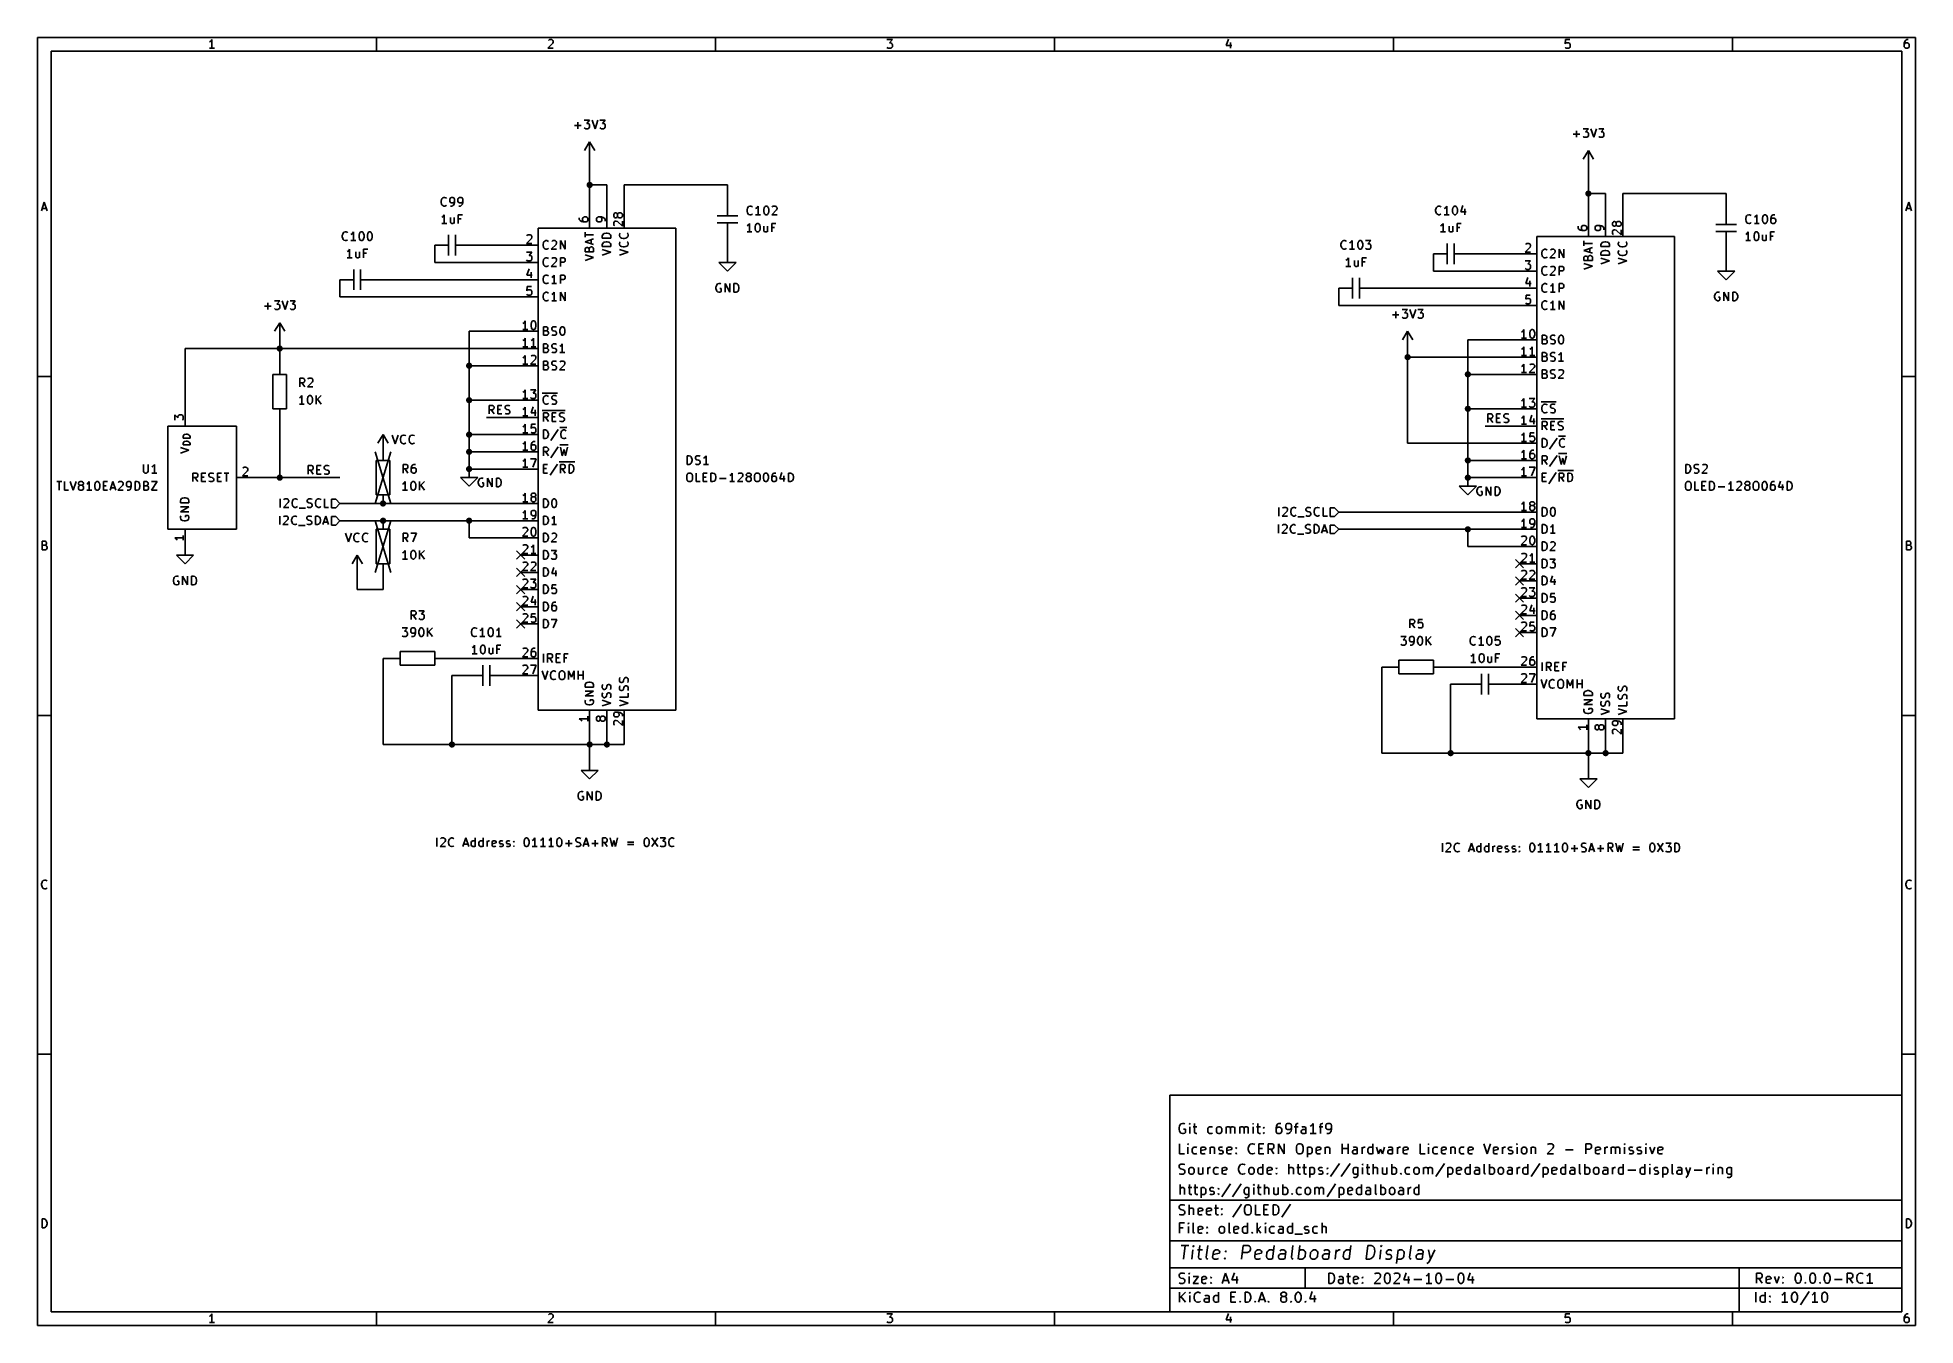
# Model space of a CAD drawing. Extents: x 0.4 to 11.3, y -7.9 to -0.4.
import ezdxf

# ---------------------------------------------------------------- set-up
doc = ezdxf.new("R2010")
doc.units = 0
doc.header["$MEASUREMENT"] = 0
for name, color, linetype in [('BLUE2', 5, 'CONTINUOUS'), ('BLUE3', 171, 'CONTINUOUS'), ('BROWN2', 54, 'CONTINUOUS'), ('CYAN2', 4, 'CONTINUOUS'), ('GRAY1', 251, 'CONTINUOUS'), ('GRAY3', 9, 'CONTINUOUS'), ('GREEN3', 91, 'CONTINUOUS'), ('LORANGE', 41, 'CONTINUOUS'), ('LYELLOW', 51, 'CONTINUOUS'), ('RED2', 1, 'CONTINUOUS'), ('RED3', 11, 'CONTINUOUS')]:
    doc.layers.add(name, color=color, linetype=linetype)

msp = doc.modelspace()

# ---------------------------------------------------------------- linework, layer by layer
at = {"layer": 'BLUE2', "linetype": 'CONTINUOUS'}
for p, q in [((3.176, -3.376), (3.224, -3.424)), ((3.224, -3.376), (3.176, -3.424)), ((3.176, -3.476), (3.224, -3.524)), ((3.224, -3.476), (3.176, -3.524)), ((8.976, -3.426), (9.024, -3.474)), ((9.024, -3.426), (8.976, -3.474)), ((3.176, -3.576), (3.224, -3.624)), ((3.224, -3.576), (3.176, -3.624)), ((8.976, -3.526), (9.024, -3.574)), ((9.024, -3.526), (8.976, -3.574)), ((3.176, -3.676), (3.224, -3.724)), ((3.224, -3.676), (3.176, -3.724)), ((8.976, -3.626), (9.024, -3.674)), ((9.024, -3.626), (8.976, -3.674)), ((3.176, -3.776), (3.224, -3.824)), ((3.224, -3.776), (3.176, -3.824)), ((8.976, -3.726), (9.024, -3.774)), ((9.024, -3.726), (8.976, -3.774)), ((8.976, -3.826), (9.024, -3.874)), ((9.024, -3.826), (8.976, -3.874))]:
    msp.add_line(p, q, dxfattribs=at)
at = {"layer": 'BLUE3', "linetype": 'CONTINUOUS'}
for p, q in [((2.712, -5.093), (2.712, -5.043)), ((2.76, -5.064), (2.731, -5.093)), ((2.731, -5.093), (2.762, -5.093)), ((2.733, -5.048), (2.736, -5.045)), ((2.736, -5.045), (2.74, -5.043)), ((2.74, -5.043), (2.752, -5.043)), ((2.752, -5.043), (2.757, -5.045)), ((2.757, -5.045), (2.76, -5.048)), ((2.76, -5.048), (2.762, -5.052)), ((2.762, -5.057), (2.76, -5.064)), ((2.762, -5.052), (2.762, -5.057)), ((2.781, -5.064), (2.783, -5.055)), ((2.781, -5.072), (2.781, -5.064)), ((2.783, -5.081), (2.781, -5.072)), ((2.783, -5.055), (2.786, -5.05)), ((2.786, -5.086), (2.783, -5.081)), ((2.786, -5.05), (2.79, -5.045)), ((2.79, -5.091), (2.786, -5.086)), ((2.79, -5.045), (2.798, -5.043)), ((2.798, -5.093), (2.79, -5.091)), ((2.798, -5.043), (2.802, -5.043)), ((2.802, -5.093), (2.798, -5.093)), ((2.802, -5.043), (2.81, -5.045)), ((2.81, -5.091), (2.802, -5.093)), ((2.81, -5.045), (2.812, -5.048)), ((2.812, -5.088), (2.81, -5.091)), ((2.864, -5.093), (2.881, -5.043)), ((2.869, -5.079), (2.893, -5.079)), ((2.881, -5.043), (2.898, -5.093)), ((2.912, -5.069), (2.914, -5.064)), ((2.912, -5.083), (2.912, -5.069)), ((2.914, -5.088), (2.912, -5.083)), ((2.914, -5.064), (2.917, -5.062)), ((2.917, -5.091), (2.914, -5.088)), ((2.917, -5.062), (2.921, -5.06)), ((2.921, -5.093), (2.917, -5.091)), ((2.921, -5.06), (2.931, -5.06)), ((2.931, -5.093), (2.921, -5.093)), ((2.931, -5.06), (2.936, -5.062)), ((2.936, -5.091), (2.931, -5.093)), ((2.936, -5.093), (2.936, -5.043)), ((2.957, -5.069), (2.96, -5.064)), ((2.957, -5.083), (2.957, -5.069)), ((2.96, -5.088), (2.957, -5.083)), ((2.96, -5.064), (2.962, -5.062)), ((2.962, -5.091), (2.96, -5.088)), ((2.962, -5.062), (2.967, -5.06)), ((2.967, -5.093), (2.962, -5.091)), ((2.967, -5.06), (2.976, -5.06)), ((2.976, -5.093), (2.967, -5.093)), ((2.976, -5.06), (2.981, -5.062)), ((2.981, -5.091), (2.976, -5.093)), ((2.981, -5.093), (2.981, -5.043)), ((3.005, -5.093), (3.005, -5.06)), ((3.005, -5.069), (3.007, -5.064)), ((3.007, -5.064), (3.01, -5.062)), ((3.01, -5.062), (3.014, -5.06)), ((3.014, -5.06), (3.019, -5.06)), ((3.033, -5.067), (3.036, -5.062)), ((3.033, -5.086), (3.033, -5.067)), ((3.057, -5.072), (3.033, -5.076)), ((3.036, -5.091), (3.033, -5.086)), ((3.036, -5.062), (3.04, -5.06)), ((3.04, -5.093), (3.036, -5.091)), ((3.04, -5.06), (3.05, -5.06)), ((3.05, -5.093), (3.04, -5.093)), ((3.05, -5.06), (3.055, -5.062)), ((3.055, -5.091), (3.05, -5.093)), ((3.055, -5.062), (3.057, -5.067)), ((3.057, -5.067), (3.057, -5.072)), ((3.076, -5.067), (3.079, -5.062)), ((3.076, -5.069), (3.076, -5.067)), ((3.079, -5.074), (3.076, -5.069)), ((3.076, -5.091), (3.081, -5.093)), ((3.079, -5.062), (3.083, -5.06)), ((3.083, -5.076), (3.079, -5.074)), ((3.081, -5.093), (3.09, -5.093)), ((3.083, -5.06), (3.09, -5.06)), ((3.09, -5.076), (3.083, -5.076)), ((3.09, -5.06), (3.095, -5.062)), ((3.095, -5.079), (3.09, -5.076)), ((3.09, -5.093), (3.095, -5.091)), ((3.098, -5.083), (3.095, -5.079)), ((3.095, -5.091), (3.098, -5.086)), ((3.098, -5.086), (3.098, -5.083)), ((3.117, -5.067), (3.119, -5.062)), ((3.117, -5.069), (3.117, -5.067)), ((3.119, -5.074), (3.117, -5.069)), ((3.117, -5.091), (3.121, -5.093)), ((3.119, -5.062), (3.124, -5.06)), ((3.124, -5.076), (3.119, -5.074)), ((3.121, -5.093), (3.131, -5.093)), ((3.124, -5.06), (3.131, -5.06)), ((3.131, -5.076), (3.124, -5.076)), ((3.131, -5.06), (3.136, -5.062)), ((3.136, -5.079), (3.131, -5.076)), ((3.131, -5.093), (3.136, -5.091)), ((3.138, -5.083), (3.136, -5.079)), ((3.136, -5.091), (3.138, -5.086)), ((3.138, -5.086), (3.138, -5.083)), ((3.157, -5.064), (3.16, -5.062)), ((3.16, -5.067), (3.157, -5.064)), ((3.157, -5.091), (3.16, -5.088)), ((3.16, -5.093), (3.157, -5.091)), ((3.16, -5.062), (3.162, -5.064)), ((3.16, -5.062), (3.16, -5.067)), ((3.162, -5.064), (3.16, -5.067)), ((3.16, -5.088), (3.162, -5.091)), ((3.16, -5.088), (3.16, -5.093)), ((3.162, -5.091), (3.16, -5.093)), ((3.219, -5.062), (3.221, -5.052)), ((3.219, -5.074), (3.219, -5.062)), ((3.221, -5.083), (3.219, -5.074)), ((3.221, -5.052), (3.224, -5.048)), ((3.224, -5.088), (3.221, -5.083)), ((3.224, -5.048), (3.226, -5.045)), ((3.226, -5.091), (3.224, -5.088)), ((3.226, -5.045), (3.231, -5.043)), ((3.231, -5.093), (3.226, -5.091)), ((3.231, -5.043), (3.236, -5.043)), ((3.236, -5.093), (3.231, -5.093)), ((3.236, -5.043), (3.24, -5.045)), ((3.24, -5.091), (3.236, -5.093)), ((3.24, -5.045), (3.243, -5.048)), ((3.243, -5.088), (3.24, -5.091)), ((3.243, -5.048), (3.245, -5.052)), ((3.245, -5.083), (3.243, -5.088)), ((3.245, -5.052), (3.248, -5.062)), ((3.248, -5.074), (3.245, -5.083)), ((3.248, -5.062), (3.248, -5.074)), ((3.271, -5.055), (3.267, -5.057)), ((3.295, -5.093), (3.267, -5.093)), ((3.276, -5.05), (3.271, -5.055)), ((3.281, -5.043), (3.276, -5.05)), ((3.281, -5.093), (3.281, -5.043)), ((3.319, -5.055), (3.314, -5.057)), ((3.343, -5.093), (3.314, -5.093)), ((3.324, -5.05), (3.319, -5.055)), ((3.329, -5.043), (3.324, -5.05)), ((3.329, -5.093), (3.329, -5.043)), ((3.367, -5.055), (3.362, -5.057)), ((3.39, -5.093), (3.362, -5.093)), ((3.371, -5.05), (3.367, -5.055)), ((3.376, -5.043), (3.371, -5.05)), ((3.376, -5.093), (3.376, -5.043)), ((3.41, -5.062), (3.412, -5.052)), ((3.41, -5.074), (3.41, -5.062)), ((3.412, -5.083), (3.41, -5.074)), ((3.412, -5.052), (3.414, -5.048)), ((3.414, -5.088), (3.412, -5.083)), ((3.414, -5.048), (3.417, -5.045)), ((3.417, -5.091), (3.414, -5.088)), ((3.417, -5.045), (3.421, -5.043)), ((3.421, -5.093), (3.417, -5.091)), ((3.421, -5.043), (3.426, -5.043)), ((3.426, -5.093), (3.421, -5.093)), ((3.426, -5.043), (3.431, -5.045)), ((3.431, -5.091), (3.426, -5.093)), ((3.431, -5.045), (3.433, -5.048)), ((3.433, -5.088), (3.431, -5.091)), ((3.433, -5.048), (3.436, -5.052)), ((3.436, -5.083), (3.433, -5.088)), ((3.436, -5.052), (3.438, -5.062)), ((3.438, -5.074), (3.436, -5.083)), ((3.438, -5.062), (3.438, -5.074)), ((3.46, -5.074), (3.498, -5.074)), ((3.479, -5.093), (3.479, -5.055)), ((3.519, -5.052), (3.521, -5.048)), ((3.519, -5.057), (3.519, -5.052)), ((3.521, -5.062), (3.519, -5.057)), ((3.519, -5.091), (3.526, -5.093)), ((3.521, -5.048), (3.524, -5.045)), ((3.524, -5.064), (3.521, -5.062)), ((3.524, -5.045), (3.529, -5.043)), ((3.529, -5.067), (3.524, -5.064)), ((3.526, -5.093), (3.538, -5.093)), ((3.529, -5.043), (3.54, -5.043)), ((3.538, -5.069), (3.529, -5.067)), ((3.543, -5.072), (3.538, -5.069)), ((3.538, -5.093), (3.543, -5.091)), ((3.54, -5.043), (3.548, -5.045)), ((3.545, -5.074), (3.543, -5.072)), ((3.543, -5.091), (3.545, -5.088)), ((3.548, -5.079), (3.545, -5.074)), ((3.545, -5.088), (3.548, -5.083)), ((3.548, -5.083), (3.548, -5.079)), ((3.562, -5.093), (3.579, -5.043)), ((3.567, -5.079), (3.59, -5.079)), ((3.579, -5.043), (3.595, -5.093)), ((3.612, -5.074), (3.65, -5.074)), ((3.631, -5.093), (3.631, -5.055)), ((3.674, -5.093), (3.674, -5.043)), ((3.674, -5.043), (3.693, -5.043)), ((3.693, -5.069), (3.674, -5.069)), ((3.702, -5.093), (3.686, -5.069)), ((3.693, -5.043), (3.698, -5.045)), ((3.698, -5.067), (3.693, -5.069)), ((3.698, -5.045), (3.7, -5.048)), ((3.7, -5.064), (3.698, -5.067)), ((3.7, -5.048), (3.702, -5.052)), ((3.702, -5.06), (3.7, -5.064)), ((3.702, -5.052), (3.702, -5.06)), ((3.719, -5.043), (3.731, -5.093)), ((3.731, -5.093), (3.74, -5.057)), ((3.74, -5.057), (3.75, -5.093)), ((3.75, -5.093), (3.762, -5.043)), ((3.819, -5.067), (3.857, -5.067)), ((3.857, -5.081), (3.819, -5.081)), ((3.917, -5.062), (3.919, -5.052)), ((3.917, -5.074), (3.917, -5.062)), ((3.919, -5.083), (3.917, -5.074)), ((3.919, -5.052), (3.921, -5.048)), ((3.921, -5.088), (3.919, -5.083)), ((3.921, -5.048), (3.924, -5.045)), ((3.924, -5.091), (3.921, -5.088)), ((3.924, -5.045), (3.929, -5.043)), ((3.929, -5.093), (3.924, -5.091)), ((3.929, -5.043), (3.933, -5.043)), ((3.933, -5.093), (3.929, -5.093)), ((3.933, -5.043), (3.938, -5.045)), ((3.938, -5.091), (3.933, -5.093)), ((3.938, -5.045), (3.94, -5.048)), ((3.94, -5.088), (3.938, -5.091)), ((3.94, -5.048), (3.943, -5.052)), ((3.943, -5.083), (3.94, -5.088)), ((3.943, -5.052), (3.945, -5.062)), ((3.945, -5.074), (3.943, -5.083)), ((3.945, -5.062), (3.945, -5.074)), ((3.962, -5.043), (3.995, -5.093)), ((3.995, -5.043), (3.962, -5.093)), ((4.01, -5.043), (4.04, -5.043)), ((4.012, -5.091), (4.01, -5.088)), ((4.017, -5.093), (4.012, -5.091)), ((4.031, -5.093), (4.017, -5.093)), ((4.04, -5.043), (4.024, -5.062)), ((4.024, -5.062), (4.031, -5.062)), ((4.031, -5.062), (4.036, -5.064)), ((4.036, -5.091), (4.031, -5.093)), ((4.036, -5.064), (4.038, -5.067)), ((4.038, -5.088), (4.036, -5.091)), ((4.038, -5.067), (4.04, -5.072)), ((4.04, -5.083), (4.038, -5.088)), ((4.04, -5.072), (4.04, -5.083)), ((4.06, -5.064), (4.062, -5.055)), ((4.06, -5.072), (4.06, -5.064)), ((4.062, -5.081), (4.06, -5.072)), ((4.062, -5.055), (4.064, -5.05)), ((4.064, -5.086), (4.062, -5.081)), ((4.064, -5.05), (4.069, -5.045)), ((4.069, -5.091), (4.064, -5.086)), ((4.069, -5.045), (4.076, -5.043)), ((4.076, -5.093), (4.069, -5.091)), ((4.076, -5.043), (4.081, -5.043)), ((4.081, -5.093), (4.076, -5.093)), ((4.081, -5.043), (4.088, -5.045)), ((4.088, -5.091), (4.081, -5.093)), ((4.088, -5.045), (4.09, -5.048)), ((4.09, -5.088), (4.088, -5.091)), ((8.552, -5.123), (8.552, -5.073)), ((8.6, -5.094), (8.571, -5.123)), ((8.571, -5.123), (8.602, -5.123)), ((8.573, -5.078), (8.576, -5.075)), ((8.576, -5.075), (8.58, -5.073)), ((8.58, -5.073), (8.592, -5.073)), ((8.592, -5.073), (8.597, -5.075)), ((8.597, -5.075), (8.6, -5.078)), ((8.6, -5.078), (8.602, -5.082)), ((8.602, -5.087), (8.6, -5.094)), ((8.602, -5.082), (8.602, -5.087)), ((8.621, -5.094), (8.623, -5.085)), ((8.621, -5.102), (8.621, -5.094)), ((8.623, -5.111), (8.621, -5.102)), ((8.623, -5.085), (8.626, -5.08)), ((8.626, -5.116), (8.623, -5.111)), ((8.626, -5.08), (8.63, -5.075)), ((8.63, -5.121), (8.626, -5.116)), ((8.63, -5.075), (8.638, -5.073)), ((8.638, -5.123), (8.63, -5.121)), ((8.638, -5.073), (8.642, -5.073)), ((8.642, -5.123), (8.638, -5.123)), ((8.642, -5.073), (8.65, -5.075)), ((8.65, -5.121), (8.642, -5.123)), ((8.65, -5.075), (8.652, -5.078)), ((8.652, -5.118), (8.65, -5.121)), ((8.704, -5.123), (8.721, -5.073)), ((8.709, -5.109), (8.733, -5.109)), ((8.721, -5.073), (8.738, -5.123)), ((8.752, -5.099), (8.754, -5.094)), ((8.752, -5.113), (8.752, -5.099)), ((8.754, -5.118), (8.752, -5.113)), ((8.754, -5.094), (8.757, -5.092)), ((8.757, -5.121), (8.754, -5.118)), ((8.757, -5.092), (8.761, -5.09)), ((8.761, -5.123), (8.757, -5.121)), ((8.761, -5.09), (8.771, -5.09)), ((8.771, -5.123), (8.761, -5.123)), ((8.771, -5.09), (8.776, -5.092)), ((8.776, -5.121), (8.771, -5.123)), ((8.776, -5.123), (8.776, -5.073)), ((8.797, -5.099), (8.8, -5.094)), ((8.797, -5.113), (8.797, -5.099)), ((8.8, -5.118), (8.797, -5.113)), ((8.8, -5.094), (8.802, -5.092)), ((8.802, -5.121), (8.8, -5.118)), ((8.802, -5.092), (8.807, -5.09)), ((8.807, -5.123), (8.802, -5.121)), ((8.807, -5.09), (8.816, -5.09)), ((8.816, -5.123), (8.807, -5.123)), ((8.816, -5.09), (8.821, -5.092)), ((8.821, -5.121), (8.816, -5.123)), ((8.821, -5.123), (8.821, -5.073)), ((8.845, -5.123), (8.845, -5.09)), ((8.845, -5.099), (8.847, -5.094)), ((8.847, -5.094), (8.85, -5.092)), ((8.85, -5.092), (8.854, -5.09)), ((8.854, -5.09), (8.859, -5.09)), ((8.873, -5.097), (8.876, -5.092)), ((8.873, -5.116), (8.873, -5.097)), ((8.897, -5.102), (8.873, -5.106)), ((8.876, -5.121), (8.873, -5.116)), ((8.876, -5.092), (8.88, -5.09)), ((8.88, -5.123), (8.876, -5.121)), ((8.88, -5.09), (8.89, -5.09)), ((8.89, -5.123), (8.88, -5.123)), ((8.89, -5.09), (8.895, -5.092)), ((8.895, -5.121), (8.89, -5.123)), ((8.895, -5.092), (8.897, -5.097)), ((8.897, -5.097), (8.897, -5.102)), ((8.916, -5.097), (8.919, -5.092)), ((8.916, -5.099), (8.916, -5.097)), ((8.919, -5.104), (8.916, -5.099)), ((8.916, -5.121), (8.921, -5.123)), ((8.919, -5.092), (8.923, -5.09)), ((8.923, -5.106), (8.919, -5.104)), ((8.921, -5.123), (8.93, -5.123)), ((8.923, -5.09), (8.93, -5.09)), ((8.93, -5.106), (8.923, -5.106)), ((8.93, -5.09), (8.935, -5.092)), ((8.935, -5.109), (8.93, -5.106)), ((8.93, -5.123), (8.935, -5.121)), ((8.938, -5.113), (8.935, -5.109)), ((8.935, -5.121), (8.938, -5.116)), ((8.938, -5.116), (8.938, -5.113)), ((8.957, -5.097), (8.959, -5.092)), ((8.957, -5.099), (8.957, -5.097)), ((8.959, -5.104), (8.957, -5.099)), ((8.957, -5.121), (8.961, -5.123)), ((8.959, -5.092), (8.964, -5.09)), ((8.964, -5.106), (8.959, -5.104)), ((8.961, -5.123), (8.971, -5.123)), ((8.964, -5.09), (8.971, -5.09)), ((8.971, -5.106), (8.964, -5.106)), ((8.971, -5.09), (8.976, -5.092)), ((8.976, -5.109), (8.971, -5.106)), ((8.971, -5.123), (8.976, -5.121)), ((8.978, -5.113), (8.976, -5.109)), ((8.976, -5.121), (8.978, -5.116)), ((8.978, -5.116), (8.978, -5.113)), ((8.997, -5.094), (9, -5.092)), ((9, -5.097), (8.997, -5.094)), ((8.997, -5.121), (9, -5.118)), ((9, -5.123), (8.997, -5.121)), ((9, -5.092), (9.002, -5.094)), ((9, -5.092), (9, -5.097)), ((9.002, -5.094), (9, -5.097)), ((9, -5.118), (9.002, -5.121)), ((9, -5.118), (9, -5.123)), ((9.002, -5.121), (9, -5.123)), ((9.059, -5.092), (9.061, -5.082)), ((9.059, -5.104), (9.059, -5.092)), ((9.061, -5.113), (9.059, -5.104)), ((9.061, -5.082), (9.064, -5.078)), ((9.064, -5.118), (9.061, -5.113)), ((9.064, -5.078), (9.066, -5.075)), ((9.066, -5.121), (9.064, -5.118)), ((9.066, -5.075), (9.071, -5.073)), ((9.071, -5.123), (9.066, -5.121)), ((9.071, -5.073), (9.076, -5.073)), ((9.076, -5.123), (9.071, -5.123)), ((9.076, -5.073), (9.08, -5.075)), ((9.08, -5.121), (9.076, -5.123)), ((9.08, -5.075), (9.083, -5.078)), ((9.083, -5.118), (9.08, -5.121)), ((9.083, -5.078), (9.085, -5.082)), ((9.085, -5.113), (9.083, -5.118)), ((9.085, -5.082), (9.088, -5.092)), ((9.088, -5.104), (9.085, -5.113)), ((9.088, -5.092), (9.088, -5.104)), ((9.111, -5.085), (9.107, -5.087)), ((9.135, -5.123), (9.107, -5.123)), ((9.116, -5.08), (9.111, -5.085)), ((9.121, -5.073), (9.116, -5.08)), ((9.121, -5.123), (9.121, -5.073)), ((9.159, -5.085), (9.154, -5.087)), ((9.183, -5.123), (9.154, -5.123)), ((9.164, -5.08), (9.159, -5.085)), ((9.169, -5.073), (9.164, -5.08)), ((9.169, -5.123), (9.169, -5.073)), ((9.207, -5.085), (9.202, -5.087)), ((9.23, -5.123), (9.202, -5.123)), ((9.211, -5.08), (9.207, -5.085)), ((9.216, -5.073), (9.211, -5.08)), ((9.216, -5.123), (9.216, -5.073)), ((9.25, -5.092), (9.252, -5.082)), ((9.25, -5.104), (9.25, -5.092)), ((9.252, -5.113), (9.25, -5.104)), ((9.252, -5.082), (9.254, -5.078)), ((9.254, -5.118), (9.252, -5.113)), ((9.254, -5.078), (9.257, -5.075)), ((9.257, -5.121), (9.254, -5.118)), ((9.257, -5.075), (9.261, -5.073)), ((9.261, -5.123), (9.257, -5.121)), ((9.261, -5.073), (9.266, -5.073)), ((9.266, -5.123), (9.261, -5.123)), ((9.266, -5.073), (9.271, -5.075)), ((9.271, -5.121), (9.266, -5.123)), ((9.271, -5.075), (9.273, -5.078)), ((9.273, -5.118), (9.271, -5.121)), ((9.273, -5.078), (9.276, -5.082)), ((9.276, -5.113), (9.273, -5.118)), ((9.276, -5.082), (9.278, -5.092)), ((9.278, -5.104), (9.276, -5.113)), ((9.278, -5.092), (9.278, -5.104)), ((9.3, -5.104), (9.338, -5.104)), ((9.319, -5.123), (9.319, -5.085)), ((9.359, -5.082), (9.361, -5.078)), ((9.359, -5.087), (9.359, -5.082)), ((9.361, -5.092), (9.359, -5.087)), ((9.359, -5.121), (9.366, -5.123)), ((9.361, -5.078), (9.364, -5.075)), ((9.364, -5.094), (9.361, -5.092)), ((9.364, -5.075), (9.369, -5.073)), ((9.369, -5.097), (9.364, -5.094)), ((9.366, -5.123), (9.378, -5.123)), ((9.369, -5.073), (9.38, -5.073)), ((9.378, -5.099), (9.369, -5.097)), ((9.383, -5.102), (9.378, -5.099)), ((9.378, -5.123), (9.383, -5.121)), ((9.38, -5.073), (9.388, -5.075)), ((9.385, -5.104), (9.383, -5.102)), ((9.383, -5.121), (9.385, -5.118)), ((9.388, -5.109), (9.385, -5.104)), ((9.385, -5.118), (9.388, -5.113)), ((9.388, -5.113), (9.388, -5.109)), ((9.402, -5.123), (9.419, -5.073)), ((9.407, -5.109), (9.43, -5.109)), ((9.419, -5.073), (9.435, -5.123)), ((9.452, -5.104), (9.49, -5.104)), ((9.471, -5.123), (9.471, -5.085)), ((9.514, -5.123), (9.514, -5.073)), ((9.514, -5.073), (9.533, -5.073)), ((9.533, -5.099), (9.514, -5.099)), ((9.542, -5.123), (9.526, -5.099)), ((9.533, -5.073), (9.538, -5.075)), ((9.538, -5.097), (9.533, -5.099)), ((9.538, -5.075), (9.54, -5.078)), ((9.54, -5.094), (9.538, -5.097)), ((9.54, -5.078), (9.542, -5.082)), ((9.542, -5.09), (9.54, -5.094)), ((9.542, -5.082), (9.542, -5.09)), ((9.559, -5.073), (9.571, -5.123)), ((9.571, -5.123), (9.58, -5.087)), ((9.58, -5.087), (9.59, -5.123)), ((9.59, -5.123), (9.602, -5.073)), ((9.659, -5.097), (9.697, -5.097)), ((9.697, -5.111), (9.659, -5.111)), ((9.757, -5.092), (9.759, -5.082)), ((9.757, -5.104), (9.757, -5.092)), ((9.759, -5.113), (9.757, -5.104)), ((9.759, -5.082), (9.761, -5.078)), ((9.761, -5.118), (9.759, -5.113)), ((9.761, -5.078), (9.764, -5.075)), ((9.764, -5.121), (9.761, -5.118)), ((9.764, -5.075), (9.769, -5.073)), ((9.769, -5.123), (9.764, -5.121)), ((9.769, -5.073), (9.773, -5.073)), ((9.773, -5.123), (9.769, -5.123)), ((9.773, -5.073), (9.778, -5.075)), ((9.778, -5.121), (9.773, -5.123)), ((9.778, -5.075), (9.78, -5.078)), ((9.78, -5.118), (9.778, -5.121)), ((9.78, -5.078), (9.783, -5.082)), ((9.783, -5.113), (9.78, -5.118)), ((9.783, -5.082), (9.785, -5.092)), ((9.785, -5.104), (9.783, -5.113)), ((9.785, -5.092), (9.785, -5.104)), ((9.802, -5.073), (9.835, -5.123)), ((9.835, -5.073), (9.802, -5.123)), ((9.85, -5.073), (9.88, -5.073)), ((9.852, -5.121), (9.85, -5.118)), ((9.857, -5.123), (9.852, -5.121)), ((9.871, -5.123), (9.857, -5.123)), ((9.88, -5.073), (9.864, -5.092)), ((9.864, -5.092), (9.871, -5.092)), ((9.871, -5.092), (9.876, -5.094)), ((9.876, -5.121), (9.871, -5.123)), ((9.876, -5.094), (9.878, -5.097)), ((9.878, -5.118), (9.876, -5.121)), ((9.878, -5.097), (9.88, -5.102)), ((9.88, -5.113), (9.878, -5.118)), ((9.88, -5.102), (9.88, -5.113)), ((9.902, -5.123), (9.902, -5.073)), ((9.902, -5.073), (9.914, -5.073)), ((9.914, -5.123), (9.902, -5.123)), ((9.914, -5.073), (9.921, -5.075)), ((9.921, -5.121), (9.914, -5.123)), ((9.921, -5.075), (9.926, -5.08)), ((9.926, -5.116), (9.921, -5.121)), ((9.926, -5.08), (9.928, -5.085)), ((9.928, -5.111), (9.926, -5.116)), ((9.928, -5.085), (9.93, -5.094)), ((9.93, -5.102), (9.928, -5.111)), ((9.93, -5.094), (9.93, -5.102))]:
    msp.add_line(p, q, dxfattribs=at)
at = {"layer": 'BROWN2', "linetype": 'CONTINUOUS'}
for p, q in [((1.803, -3.123), (1.803, -3.073)), ((1.85, -3.094), (1.822, -3.123)), ((1.822, -3.123), (1.853, -3.123)), ((1.824, -3.078), (1.826, -3.075)), ((1.826, -3.075), (1.831, -3.073)), ((1.831, -3.073), (1.843, -3.073)), ((1.843, -3.073), (1.848, -3.075)), ((1.848, -3.075), (1.85, -3.078)), ((1.85, -3.078), (1.853, -3.082)), ((1.853, -3.087), (1.85, -3.094)), ((1.853, -3.082), (1.853, -3.087)), ((1.872, -3.094), (1.874, -3.085)), ((1.872, -3.101), (1.872, -3.094)), ((1.874, -3.111), (1.872, -3.101)), ((1.874, -3.085), (1.876, -3.08)), ((1.876, -3.116), (1.874, -3.111)), ((1.876, -3.08), (1.881, -3.075)), ((1.881, -3.12), (1.876, -3.116)), ((1.881, -3.075), (1.888, -3.073)), ((1.888, -3.123), (1.881, -3.12)), ((1.888, -3.073), (1.893, -3.073)), ((1.893, -3.123), (1.888, -3.123)), ((1.893, -3.073), (1.9, -3.075)), ((1.9, -3.12), (1.893, -3.123)), ((1.9, -3.075), (1.903, -3.078)), ((1.903, -3.118), (1.9, -3.12)), ((1.912, -3.128), (1.95, -3.128)), ((1.96, -3.082), (1.962, -3.078)), ((1.96, -3.087), (1.96, -3.082)), ((1.962, -3.092), (1.96, -3.087)), ((1.96, -3.12), (1.967, -3.123)), ((1.962, -3.078), (1.965, -3.075)), ((1.965, -3.094), (1.962, -3.092)), ((1.965, -3.075), (1.969, -3.073)), ((1.969, -3.097), (1.965, -3.094)), ((1.967, -3.123), (1.979, -3.123)), ((1.969, -3.073), (1.981, -3.073)), ((1.979, -3.099), (1.969, -3.097)), ((1.984, -3.101), (1.979, -3.099)), ((1.979, -3.123), (1.984, -3.12)), ((1.981, -3.073), (1.988, -3.075)), ((1.986, -3.104), (1.984, -3.101)), ((1.984, -3.12), (1.986, -3.118)), ((1.988, -3.109), (1.986, -3.104)), ((1.986, -3.118), (1.988, -3.113)), ((1.988, -3.113), (1.988, -3.109)), ((2.007, -3.094), (2.01, -3.085)), ((2.007, -3.101), (2.007, -3.094)), ((2.01, -3.111), (2.007, -3.101)), ((2.01, -3.085), (2.012, -3.08)), ((2.012, -3.116), (2.01, -3.111)), ((2.012, -3.08), (2.017, -3.075)), ((2.017, -3.12), (2.012, -3.116)), ((2.017, -3.075), (2.024, -3.073)), ((2.024, -3.123), (2.017, -3.12)), ((2.024, -3.073), (2.029, -3.073)), ((2.029, -3.123), (2.024, -3.123)), ((2.029, -3.073), (2.036, -3.075)), ((2.036, -3.12), (2.029, -3.123)), ((2.036, -3.075), (2.038, -3.078)), ((2.038, -3.118), (2.036, -3.12)), ((2.06, -3.123), (2.06, -3.073)), ((2.084, -3.123), (2.06, -3.123)), ((2.125, -3.075), (2.1, -3.075)), ((2.1, -3.075), (2.1, -3.125)), ((2.1, -3.125), (2.125, -3.125)), ((2.15, -3.1), (2.125, -3.075)), ((2.125, -3.125), (2.15, -3.1)), ((7.603, -3.173), (7.603, -3.123)), ((7.65, -3.144), (7.622, -3.173)), ((7.624, -3.128), (7.626, -3.125)), ((7.626, -3.125), (7.631, -3.123)), ((7.631, -3.123), (7.643, -3.123)), ((7.643, -3.123), (7.648, -3.125)), ((7.648, -3.125), (7.65, -3.128)), ((7.65, -3.128), (7.653, -3.132)), ((7.653, -3.137), (7.65, -3.144)), ((7.653, -3.132), (7.653, -3.137)), ((7.672, -3.144), (7.674, -3.135)), ((7.672, -3.151), (7.672, -3.144)), ((7.674, -3.161), (7.672, -3.151)), ((7.674, -3.135), (7.676, -3.13)), ((7.676, -3.166), (7.674, -3.161)), ((7.676, -3.13), (7.681, -3.125)), ((7.681, -3.125), (7.688, -3.123)), ((7.688, -3.123), (7.693, -3.123)), ((7.693, -3.123), (7.7, -3.125)), ((7.7, -3.125), (7.703, -3.128)), ((7.76, -3.132), (7.762, -3.128)), ((7.76, -3.137), (7.76, -3.132)), ((7.762, -3.142), (7.76, -3.137)), ((7.762, -3.128), (7.765, -3.125)), ((7.765, -3.144), (7.762, -3.142)), ((7.765, -3.125), (7.769, -3.123)), ((7.769, -3.147), (7.765, -3.144)), ((7.769, -3.123), (7.781, -3.123)), ((7.779, -3.149), (7.769, -3.147)), ((7.784, -3.151), (7.779, -3.149)), ((7.781, -3.123), (7.788, -3.125)), ((7.786, -3.154), (7.784, -3.151)), ((7.788, -3.159), (7.786, -3.154)), ((7.788, -3.163), (7.788, -3.159)), ((7.807, -3.144), (7.81, -3.135)), ((7.807, -3.151), (7.807, -3.144)), ((7.81, -3.161), (7.807, -3.151)), ((7.81, -3.135), (7.812, -3.13)), ((7.812, -3.166), (7.81, -3.161)), ((7.812, -3.13), (7.817, -3.125)), ((7.817, -3.125), (7.824, -3.123)), ((7.824, -3.123), (7.829, -3.123)), ((7.829, -3.123), (7.836, -3.125)), ((7.836, -3.125), (7.838, -3.128)), ((7.86, -3.173), (7.86, -3.123)), ((7.925, -3.125), (7.9, -3.125)), ((7.9, -3.125), (7.9, -3.175)), ((7.95, -3.15), (7.925, -3.125)), ((7.925, -3.175), (7.95, -3.15)), ((1.8, -3.223), (1.8, -3.173)), ((1.848, -3.194), (1.819, -3.223)), ((1.819, -3.223), (1.85, -3.223)), ((1.822, -3.178), (1.824, -3.175)), ((1.824, -3.175), (1.829, -3.173)), ((1.829, -3.173), (1.841, -3.173)), ((1.841, -3.173), (1.846, -3.175)), ((1.846, -3.175), (1.848, -3.178)), ((1.848, -3.178), (1.85, -3.182)), ((1.85, -3.187), (1.848, -3.194)), ((1.85, -3.182), (1.85, -3.187)), ((1.869, -3.194), (1.872, -3.185)), ((1.869, -3.201), (1.869, -3.194)), ((1.872, -3.211), (1.869, -3.201)), ((1.872, -3.185), (1.874, -3.18)), ((1.874, -3.216), (1.872, -3.211)), ((1.874, -3.18), (1.879, -3.175)), ((1.879, -3.22), (1.874, -3.216)), ((1.879, -3.175), (1.886, -3.173)), ((1.886, -3.223), (1.879, -3.22)), ((1.886, -3.173), (1.891, -3.173)), ((1.891, -3.223), (1.886, -3.223)), ((1.891, -3.173), (1.898, -3.175)), ((1.898, -3.22), (1.891, -3.223)), ((1.898, -3.175), (1.9, -3.178)), ((1.9, -3.218), (1.898, -3.22)), ((1.91, -3.228), (1.948, -3.228)), ((1.957, -3.182), (1.96, -3.178)), ((1.957, -3.187), (1.957, -3.182)), ((1.96, -3.192), (1.957, -3.187)), ((1.957, -3.22), (1.965, -3.223)), ((1.96, -3.178), (1.962, -3.175)), ((1.962, -3.194), (1.96, -3.192)), ((1.962, -3.175), (1.967, -3.173)), ((1.967, -3.197), (1.962, -3.194)), ((1.965, -3.223), (1.976, -3.223)), ((1.967, -3.173), (1.979, -3.173)), ((1.976, -3.199), (1.967, -3.197)), ((1.981, -3.201), (1.976, -3.199)), ((1.976, -3.223), (1.981, -3.22)), ((1.979, -3.173), (1.986, -3.175)), ((1.984, -3.204), (1.981, -3.201)), ((1.981, -3.22), (1.984, -3.218)), ((1.986, -3.209), (1.984, -3.204)), ((1.984, -3.218), (1.986, -3.213)), ((1.986, -3.213), (1.986, -3.209)), ((2.007, -3.223), (2.007, -3.173)), ((2.007, -3.173), (2.019, -3.173)), ((2.019, -3.223), (2.007, -3.223)), ((2.019, -3.173), (2.026, -3.175)), ((2.026, -3.22), (2.019, -3.223)), ((2.026, -3.175), (2.031, -3.18)), ((2.031, -3.216), (2.026, -3.22)), ((2.031, -3.18), (2.034, -3.185)), ((2.034, -3.211), (2.031, -3.216)), ((2.034, -3.185), (2.036, -3.194)), ((2.036, -3.201), (2.034, -3.211)), ((2.036, -3.194), (2.036, -3.201)), ((2.05, -3.223), (2.067, -3.173)), ((2.055, -3.209), (2.079, -3.209)), ((2.067, -3.173), (2.084, -3.223)), ((2.125, -3.175), (2.1, -3.175)), ((2.1, -3.175), (2.1, -3.225)), ((2.1, -3.225), (2.125, -3.225)), ((2.15, -3.2), (2.125, -3.175)), ((2.125, -3.225), (2.15, -3.2)), ((7.6, -3.273), (7.6, -3.223)), ((7.648, -3.244), (7.619, -3.273)), ((7.622, -3.173), (7.653, -3.173)), ((7.622, -3.228), (7.624, -3.225)), ((7.624, -3.225), (7.629, -3.223)), ((7.629, -3.223), (7.641, -3.223)), ((7.641, -3.223), (7.646, -3.225)), ((7.646, -3.225), (7.648, -3.228)), ((7.648, -3.228), (7.65, -3.232)), ((7.65, -3.237), (7.648, -3.244)), ((7.65, -3.232), (7.65, -3.237)), ((7.669, -3.244), (7.672, -3.235)), ((7.669, -3.251), (7.669, -3.244)), ((7.672, -3.261), (7.669, -3.251)), ((7.672, -3.235), (7.674, -3.23)), ((7.674, -3.266), (7.672, -3.261)), ((7.674, -3.23), (7.679, -3.225)), ((7.679, -3.27), (7.674, -3.266)), ((7.681, -3.17), (7.676, -3.166)), ((7.679, -3.225), (7.686, -3.223)), ((7.686, -3.273), (7.679, -3.27)), ((7.688, -3.173), (7.681, -3.17)), ((7.686, -3.223), (7.691, -3.223)), ((7.693, -3.173), (7.688, -3.173)), ((7.691, -3.223), (7.698, -3.225)), ((7.698, -3.27), (7.691, -3.273)), ((7.7, -3.17), (7.693, -3.173)), ((7.698, -3.225), (7.7, -3.228)), ((7.7, -3.268), (7.698, -3.27)), ((7.703, -3.168), (7.7, -3.17)), ((7.712, -3.178), (7.75, -3.178)), ((7.757, -3.232), (7.76, -3.228)), ((7.757, -3.237), (7.757, -3.232)), ((7.76, -3.242), (7.757, -3.237)), ((7.757, -3.27), (7.765, -3.273)), ((7.76, -3.17), (7.767, -3.173)), ((7.76, -3.228), (7.762, -3.225)), ((7.762, -3.244), (7.76, -3.242)), ((7.762, -3.225), (7.767, -3.223)), ((7.767, -3.247), (7.762, -3.244)), ((7.767, -3.173), (7.779, -3.173)), ((7.767, -3.223), (7.779, -3.223)), ((7.776, -3.249), (7.767, -3.247)), ((7.781, -3.251), (7.776, -3.249)), ((7.776, -3.273), (7.781, -3.27)), ((7.779, -3.173), (7.784, -3.17)), ((7.779, -3.223), (7.786, -3.225)), ((7.784, -3.254), (7.781, -3.251)), ((7.781, -3.27), (7.784, -3.268)), ((7.784, -3.17), (7.786, -3.168)), ((7.786, -3.259), (7.784, -3.254)), ((7.784, -3.268), (7.786, -3.263)), ((7.786, -3.168), (7.788, -3.163)), ((7.786, -3.263), (7.786, -3.259)), ((7.807, -3.273), (7.807, -3.223)), ((7.807, -3.223), (7.819, -3.223)), ((7.817, -3.17), (7.812, -3.166)), ((7.824, -3.173), (7.817, -3.17)), ((7.819, -3.223), (7.826, -3.225)), ((7.826, -3.27), (7.819, -3.273)), ((7.829, -3.173), (7.824, -3.173)), ((7.826, -3.225), (7.831, -3.23)), ((7.831, -3.266), (7.826, -3.27)), ((7.836, -3.17), (7.829, -3.173)), ((7.831, -3.23), (7.834, -3.235)), ((7.834, -3.261), (7.831, -3.266)), ((7.834, -3.235), (7.836, -3.244)), ((7.836, -3.251), (7.834, -3.261)), ((7.838, -3.168), (7.836, -3.17)), ((7.836, -3.244), (7.836, -3.251)), ((7.85, -3.273), (7.867, -3.223)), ((7.855, -3.259), (7.879, -3.259)), ((7.884, -3.173), (7.86, -3.173)), ((7.867, -3.223), (7.884, -3.273)), ((7.9, -3.175), (7.925, -3.175)), ((7.925, -3.225), (7.9, -3.225)), ((7.9, -3.225), (7.9, -3.275)), ((7.95, -3.25), (7.925, -3.225)), ((7.925, -3.275), (7.95, -3.25)), ((7.619, -3.273), (7.65, -3.273)), ((7.691, -3.273), (7.686, -3.273)), ((7.71, -3.278), (7.748, -3.278)), ((7.765, -3.273), (7.776, -3.273)), ((7.819, -3.273), (7.807, -3.273)), ((7.9, -3.275), (7.925, -3.275))]:
    msp.add_line(p, q, dxfattribs=at)
at = {"layer": 'CYAN2', "linetype": 'CONTINUOUS'}
for p, q in [((3.512, -0.904), (3.55, -0.904)), ((3.531, -0.923), (3.531, -0.885)), ((3.569, -0.873), (3.6, -0.873)), ((3.571, -0.92), (3.569, -0.918)), ((3.576, -0.923), (3.571, -0.92)), ((3.59, -0.923), (3.576, -0.923)), ((3.6, -0.873), (3.583, -0.892)), ((3.583, -0.892), (3.59, -0.892)), ((3.59, -0.892), (3.595, -0.894)), ((3.595, -0.92), (3.59, -0.923)), ((3.595, -0.894), (3.598, -0.897)), ((3.598, -0.918), (3.595, -0.92)), ((3.598, -0.897), (3.6, -0.901)), ((3.6, -0.913), (3.598, -0.918)), ((3.6, -0.901), (3.6, -0.913)), ((3.614, -0.873), (3.631, -0.923)), ((3.631, -0.923), (3.648, -0.873)), ((3.66, -0.873), (3.69, -0.873)), ((3.662, -0.92), (3.66, -0.918)), ((3.667, -0.923), (3.662, -0.92)), ((3.681, -0.923), (3.667, -0.923)), ((3.69, -0.873), (3.674, -0.892)), ((3.674, -0.892), (3.681, -0.892)), ((3.681, -0.892), (3.686, -0.894)), ((3.686, -0.92), (3.681, -0.923)), ((3.686, -0.894), (3.688, -0.897)), ((3.688, -0.918), (3.686, -0.92)), ((3.688, -0.897), (3.69, -0.901)), ((3.69, -0.913), (3.688, -0.918)), ((3.69, -0.901), (3.69, -0.913)), ((9.312, -0.954), (9.35, -0.954)), ((9.331, -0.973), (9.331, -0.935)), ((9.369, -0.923), (9.4, -0.923)), ((9.371, -0.97), (9.369, -0.968)), ((9.376, -0.973), (9.371, -0.97)), ((9.39, -0.973), (9.376, -0.973)), ((9.4, -0.923), (9.383, -0.942)), ((9.383, -0.942), (9.39, -0.942)), ((9.39, -0.942), (9.395, -0.944)), ((9.395, -0.97), (9.39, -0.973)), ((9.395, -0.944), (9.398, -0.947)), ((9.398, -0.968), (9.395, -0.97)), ((9.398, -0.947), (9.4, -0.951)), ((9.4, -0.963), (9.398, -0.968)), ((9.4, -0.951), (9.4, -0.963)), ((9.414, -0.923), (9.431, -0.973)), ((9.431, -0.973), (9.448, -0.923)), ((9.46, -0.923), (9.49, -0.923)), ((9.462, -0.97), (9.46, -0.968)), ((9.467, -0.973), (9.462, -0.97)), ((9.481, -0.973), (9.467, -0.973)), ((9.49, -0.923), (9.474, -0.942)), ((9.474, -0.942), (9.481, -0.942)), ((9.481, -0.942), (9.486, -0.944)), ((9.486, -0.97), (9.481, -0.973)), ((9.486, -0.944), (9.488, -0.947)), ((9.488, -0.968), (9.486, -0.97)), ((9.488, -0.947), (9.49, -0.951)), ((9.49, -0.963), (9.488, -0.968)), ((9.49, -0.951), (9.49, -0.963)), ((2.737, -1.344), (2.74, -1.335)), ((2.737, -1.351), (2.737, -1.344)), ((2.74, -1.361), (2.737, -1.351)), ((2.74, -1.335), (2.742, -1.33)), ((2.742, -1.366), (2.74, -1.361)), ((2.742, -1.33), (2.747, -1.325)), ((2.747, -1.37), (2.742, -1.366)), ((2.747, -1.325), (2.754, -1.323)), ((2.754, -1.373), (2.747, -1.37)), ((2.754, -1.323), (2.759, -1.323)), ((2.759, -1.373), (2.754, -1.373)), ((2.759, -1.323), (2.766, -1.325)), ((2.766, -1.37), (2.759, -1.373)), ((2.766, -1.325), (2.768, -1.328)), ((2.768, -1.368), (2.766, -1.37)), ((2.79, -1.328), (2.787, -1.332)), ((2.787, -1.332), (2.787, -1.344)), ((2.787, -1.344), (2.79, -1.349)), ((2.792, -1.325), (2.79, -1.328)), ((2.79, -1.349), (2.792, -1.351)), ((2.797, -1.323), (2.792, -1.325)), ((2.792, -1.351), (2.797, -1.354)), ((2.792, -1.373), (2.801, -1.373)), ((2.806, -1.323), (2.797, -1.323)), ((2.797, -1.354), (2.806, -1.354)), ((2.801, -1.373), (2.806, -1.37)), ((2.811, -1.325), (2.806, -1.323)), ((2.806, -1.354), (2.811, -1.351)), ((2.806, -1.37), (2.809, -1.368)), ((2.809, -1.368), (2.813, -1.361)), ((2.813, -1.328), (2.811, -1.325)), ((2.811, -1.351), (2.813, -1.349)), ((2.816, -1.332), (2.813, -1.328)), ((2.813, -1.349), (2.816, -1.344)), ((2.813, -1.361), (2.816, -1.351)), ((2.816, -1.351), (2.816, -1.332)), ((2.837, -1.328), (2.835, -1.332)), ((2.835, -1.332), (2.835, -1.344)), ((2.835, -1.344), (2.837, -1.349)), ((2.84, -1.325), (2.837, -1.328)), ((2.837, -1.349), (2.84, -1.351)), ((2.844, -1.323), (2.84, -1.325)), ((2.84, -1.351), (2.844, -1.354)), ((2.84, -1.373), (2.849, -1.373)), ((2.854, -1.323), (2.844, -1.323)), ((2.844, -1.354), (2.854, -1.354)), ((2.849, -1.373), (2.854, -1.37)), ((2.859, -1.325), (2.854, -1.323)), ((2.854, -1.354), (2.859, -1.351)), ((2.854, -1.37), (2.856, -1.368)), ((2.856, -1.368), (2.861, -1.361)), ((2.861, -1.328), (2.859, -1.325)), ((2.859, -1.351), (2.861, -1.349)), ((2.863, -1.332), (2.861, -1.328)), ((2.861, -1.349), (2.863, -1.344)), ((2.861, -1.361), (2.863, -1.351)), ((2.863, -1.351), (2.863, -1.332)), ((4.514, -1.394), (4.516, -1.385)), ((4.514, -1.394), (4.516, -1.385)), ((4.514, -1.402), (4.514, -1.394)), ((4.514, -1.402), (4.514, -1.394)), ((4.516, -1.411), (4.514, -1.402)), ((4.516, -1.411), (4.514, -1.402)), ((4.516, -1.385), (4.519, -1.38)), ((4.516, -1.385), (4.519, -1.38)), ((4.519, -1.416), (4.516, -1.411)), ((4.519, -1.416), (4.516, -1.411)), ((4.519, -1.38), (4.523, -1.375)), ((4.519, -1.38), (4.523, -1.375)), ((4.523, -1.421), (4.519, -1.416)), ((4.523, -1.421), (4.519, -1.416)), ((4.523, -1.375), (4.531, -1.373)), ((4.523, -1.375), (4.531, -1.373)), ((4.531, -1.373), (4.535, -1.373)), ((4.531, -1.373), (4.535, -1.373)), ((4.535, -1.373), (4.542, -1.375)), ((4.535, -1.373), (4.542, -1.375)), ((4.542, -1.375), (4.545, -1.378)), ((4.542, -1.375), (4.545, -1.378)), ((4.569, -1.385), (4.564, -1.387)), ((4.569, -1.385), (4.564, -1.387)), ((4.573, -1.38), (4.569, -1.385)), ((4.573, -1.38), (4.569, -1.385)), ((4.578, -1.373), (4.573, -1.38)), ((4.578, -1.373), (4.573, -1.38)), ((4.578, -1.423), (4.578, -1.373)), ((4.578, -1.423), (4.578, -1.373)), ((4.612, -1.392), (4.614, -1.383)), ((4.612, -1.392), (4.614, -1.383)), ((4.612, -1.404), (4.612, -1.392)), ((4.612, -1.404), (4.612, -1.392)), ((4.614, -1.414), (4.612, -1.404)), ((4.614, -1.414), (4.612, -1.404)), ((4.614, -1.383), (4.616, -1.378)), ((4.614, -1.383), (4.616, -1.378)), ((4.616, -1.418), (4.614, -1.414)), ((4.616, -1.418), (4.614, -1.414)), ((4.616, -1.378), (4.619, -1.375)), ((4.616, -1.378), (4.619, -1.375)), ((4.619, -1.375), (4.623, -1.373)), ((4.619, -1.375), (4.623, -1.373)), ((4.623, -1.373), (4.628, -1.373)), ((4.623, -1.373), (4.628, -1.373)), ((4.628, -1.373), (4.633, -1.375)), ((4.628, -1.373), (4.633, -1.375)), ((4.633, -1.375), (4.635, -1.378)), ((4.633, -1.375), (4.635, -1.378)), ((4.635, -1.378), (4.638, -1.383)), ((4.635, -1.378), (4.638, -1.383)), ((4.638, -1.414), (4.635, -1.418)), ((4.638, -1.414), (4.635, -1.418)), ((4.638, -1.383), (4.64, -1.392)), ((4.638, -1.383), (4.64, -1.392)), ((4.64, -1.404), (4.638, -1.414)), ((4.64, -1.404), (4.638, -1.414)), ((4.64, -1.392), (4.64, -1.404)), ((4.64, -1.392), (4.64, -1.404)), ((4.685, -1.394), (4.657, -1.423)), ((4.685, -1.394), (4.657, -1.423)), ((4.659, -1.378), (4.662, -1.375)), ((4.659, -1.378), (4.662, -1.375)), ((4.662, -1.375), (4.666, -1.373)), ((4.662, -1.375), (4.666, -1.373)), ((4.666, -1.373), (4.678, -1.373)), ((4.666, -1.373), (4.678, -1.373)), ((4.678, -1.373), (4.683, -1.375)), ((4.678, -1.373), (4.683, -1.375)), ((4.683, -1.375), (4.685, -1.378)), ((4.683, -1.375), (4.685, -1.378)), ((4.685, -1.378), (4.688, -1.383)), ((4.685, -1.378), (4.688, -1.383)), ((4.688, -1.387), (4.685, -1.394)), ((4.688, -1.387), (4.685, -1.394)), ((4.688, -1.383), (4.688, -1.387)), ((4.688, -1.383), (4.688, -1.387)), ((8.513, -1.394), (8.516, -1.385)), ((8.513, -1.401), (8.513, -1.394)), ((8.516, -1.411), (8.513, -1.401)), ((8.516, -1.385), (8.518, -1.38)), ((8.518, -1.416), (8.516, -1.411)), ((8.518, -1.38), (8.523, -1.375)), ((8.523, -1.42), (8.518, -1.416)), ((8.523, -1.375), (8.53, -1.373)), ((8.53, -1.373), (8.535, -1.373)), ((8.535, -1.373), (8.542, -1.375)), ((8.542, -1.375), (8.544, -1.378)), ((8.568, -1.385), (8.563, -1.387)), ((8.573, -1.38), (8.568, -1.385)), ((8.578, -1.373), (8.573, -1.38)), ((8.578, -1.423), (8.578, -1.373)), ((8.611, -1.392), (8.613, -1.382)), ((8.611, -1.404), (8.611, -1.392)), ((8.613, -1.413), (8.611, -1.404)), ((8.613, -1.382), (8.616, -1.378)), ((8.616, -1.418), (8.613, -1.413)), ((8.616, -1.378), (8.618, -1.375)), ((8.618, -1.375), (8.623, -1.373)), ((8.623, -1.373), (8.628, -1.373)), ((8.628, -1.373), (8.632, -1.375)), ((8.632, -1.375), (8.635, -1.378)), ((8.635, -1.378), (8.637, -1.382)), ((8.637, -1.413), (8.635, -1.418)), ((8.637, -1.382), (8.64, -1.392)), ((8.64, -1.404), (8.637, -1.413)), ((8.64, -1.392), (8.64, -1.404)), ((8.67, -1.37), (8.659, -1.406)), ((8.659, -1.406), (8.69, -1.406)), ((8.682, -1.389), (8.682, -1.423)), ((2.168, -1.53), (2.173, -1.525)), ((2.173, -1.525), (2.18, -1.523)), ((2.18, -1.523), (2.185, -1.523)), ((2.185, -1.523), (2.192, -1.525)), ((2.192, -1.525), (2.194, -1.528)), ((2.228, -1.523), (2.223, -1.53)), ((2.228, -1.573), (2.228, -1.523)), ((2.266, -1.528), (2.268, -1.525)), ((2.268, -1.525), (2.273, -1.523)), ((2.273, -1.523), (2.278, -1.523)), ((2.278, -1.523), (2.282, -1.525)), ((2.282, -1.525), (2.285, -1.528)), ((2.313, -1.528), (2.316, -1.525)), ((2.316, -1.525), (2.32, -1.523)), ((2.32, -1.523), (2.325, -1.523)), ((2.325, -1.523), (2.33, -1.525)), ((2.33, -1.525), (2.332, -1.528)), ((2.747, -1.435), (2.742, -1.437)), ((2.77, -1.473), (2.742, -1.473)), ((2.751, -1.43), (2.747, -1.435)), ((2.756, -1.423), (2.751, -1.43)), ((2.756, -1.473), (2.756, -1.423)), ((2.792, -1.439), (2.792, -1.466)), ((2.792, -1.466), (2.794, -1.47)), ((2.794, -1.47), (2.799, -1.473)), ((2.799, -1.473), (2.806, -1.473)), ((2.806, -1.473), (2.811, -1.47)), ((2.811, -1.47), (2.813, -1.468)), ((2.813, -1.439), (2.813, -1.473)), ((2.837, -1.473), (2.837, -1.423)), ((2.837, -1.423), (2.861, -1.423)), ((2.854, -1.447), (2.837, -1.447)), ((3.573, -1.553), (3.573, -1.525)), ((3.573, -1.553), (3.573, -1.525)), ((4.519, -1.485), (4.514, -1.487)), ((4.519, -1.485), (4.514, -1.487)), ((4.542, -1.523), (4.514, -1.523)), ((4.542, -1.523), (4.514, -1.523)), ((4.523, -1.48), (4.519, -1.485)), ((4.523, -1.48), (4.519, -1.485)), ((4.531, -1.423), (4.523, -1.421)), ((4.531, -1.423), (4.523, -1.421)), ((4.528, -1.473), (4.523, -1.48)), ((4.528, -1.473), (4.523, -1.48)), ((4.528, -1.523), (4.528, -1.473)), ((4.528, -1.523), (4.528, -1.473)), ((4.535, -1.423), (4.531, -1.423)), ((4.535, -1.423), (4.531, -1.423)), ((4.542, -1.421), (4.535, -1.423)), ((4.542, -1.421), (4.535, -1.423)), ((4.545, -1.418), (4.542, -1.421)), ((4.545, -1.418), (4.542, -1.421)), ((4.562, -1.492), (4.564, -1.483)), ((4.562, -1.492), (4.564, -1.483)), ((4.562, -1.504), (4.562, -1.492)), ((4.562, -1.504), (4.562, -1.492)), ((4.564, -1.514), (4.562, -1.504)), ((4.564, -1.514), (4.562, -1.504)), ((4.592, -1.423), (4.564, -1.423)), ((4.592, -1.423), (4.564, -1.423)), ((4.564, -1.483), (4.566, -1.478)), ((4.564, -1.483), (4.566, -1.478)), ((4.566, -1.518), (4.564, -1.514)), ((4.566, -1.518), (4.564, -1.514)), ((4.566, -1.478), (4.569, -1.475)), ((4.566, -1.478), (4.569, -1.475)), ((4.569, -1.521), (4.566, -1.518)), ((4.569, -1.521), (4.566, -1.518)), ((4.569, -1.475), (4.573, -1.473)), ((4.569, -1.475), (4.573, -1.473)), ((4.573, -1.523), (4.569, -1.521)), ((4.573, -1.523), (4.569, -1.521)), ((4.573, -1.473), (4.578, -1.473)), ((4.573, -1.473), (4.578, -1.473)), ((4.578, -1.523), (4.573, -1.523)), ((4.578, -1.523), (4.573, -1.523)), ((4.578, -1.473), (4.583, -1.475)), ((4.578, -1.473), (4.583, -1.475)), ((4.583, -1.521), (4.578, -1.523)), ((4.583, -1.521), (4.578, -1.523)), ((4.583, -1.475), (4.585, -1.478)), ((4.583, -1.475), (4.585, -1.478)), ((4.585, -1.518), (4.583, -1.521)), ((4.585, -1.518), (4.583, -1.521)), ((4.585, -1.478), (4.588, -1.483)), ((4.585, -1.478), (4.588, -1.483)), ((4.588, -1.514), (4.585, -1.518)), ((4.588, -1.514), (4.585, -1.518)), ((4.588, -1.483), (4.59, -1.492)), ((4.588, -1.483), (4.59, -1.492)), ((4.59, -1.504), (4.588, -1.514)), ((4.59, -1.504), (4.588, -1.514)), ((4.59, -1.492), (4.59, -1.504)), ((4.59, -1.492), (4.59, -1.504)), ((4.612, -1.49), (4.612, -1.516)), ((4.612, -1.49), (4.612, -1.516)), ((4.612, -1.516), (4.614, -1.521)), ((4.612, -1.516), (4.614, -1.521)), ((4.614, -1.521), (4.619, -1.523)), ((4.614, -1.521), (4.619, -1.523)), ((4.619, -1.421), (4.616, -1.418)), ((4.619, -1.421), (4.616, -1.418)), ((4.623, -1.423), (4.619, -1.421)), ((4.623, -1.423), (4.619, -1.421)), ((4.619, -1.523), (4.626, -1.523)), ((4.619, -1.523), (4.626, -1.523)), ((4.628, -1.423), (4.623, -1.423)), ((4.628, -1.423), (4.623, -1.423)), ((4.626, -1.523), (4.631, -1.521)), ((4.626, -1.523), (4.631, -1.521)), ((4.633, -1.421), (4.628, -1.423)), ((4.633, -1.421), (4.628, -1.423)), ((4.631, -1.521), (4.633, -1.518)), ((4.631, -1.521), (4.633, -1.518)), ((4.635, -1.418), (4.633, -1.421)), ((4.635, -1.418), (4.633, -1.421)), ((4.633, -1.49), (4.633, -1.523)), ((4.633, -1.49), (4.633, -1.523)), ((4.657, -1.423), (4.688, -1.423)), ((4.657, -1.423), (4.688, -1.423)), ((4.657, -1.523), (4.657, -1.473)), ((4.657, -1.473), (4.681, -1.473)), ((4.657, -1.523), (4.657, -1.473)), ((4.657, -1.473), (4.681, -1.473)), ((4.673, -1.497), (4.657, -1.497)), ((4.673, -1.497), (4.657, -1.497)), ((8.53, -1.423), (8.523, -1.42)), ((8.535, -1.423), (8.53, -1.423)), ((8.542, -1.42), (8.535, -1.423)), ((8.544, -1.418), (8.542, -1.42)), ((8.547, -1.485), (8.542, -1.487)), ((8.57, -1.523), (8.542, -1.523)), ((8.551, -1.48), (8.547, -1.485)), ((8.556, -1.473), (8.551, -1.48)), ((8.556, -1.523), (8.556, -1.473)), ((8.592, -1.423), (8.563, -1.423)), ((8.592, -1.489), (8.592, -1.516)), ((8.592, -1.516), (8.594, -1.52)), ((8.594, -1.52), (8.599, -1.523)), ((8.599, -1.523), (8.606, -1.523)), ((8.606, -1.523), (8.611, -1.52)), ((8.611, -1.52), (8.613, -1.518)), ((8.613, -1.489), (8.613, -1.523)), ((8.618, -1.42), (8.616, -1.418)), ((8.623, -1.423), (8.618, -1.42)), ((8.628, -1.423), (8.623, -1.423)), ((8.632, -1.42), (8.628, -1.423)), ((8.635, -1.418), (8.632, -1.42)), ((8.637, -1.523), (8.637, -1.473)), ((8.637, -1.473), (8.661, -1.473)), ((8.654, -1.497), (8.637, -1.497)), ((10.314, -1.444), (10.316, -1.435)), ((10.314, -1.444), (10.316, -1.435)), ((10.314, -1.452), (10.314, -1.444)), ((10.314, -1.452), (10.314, -1.444)), ((10.316, -1.461), (10.314, -1.452)), ((10.316, -1.461), (10.314, -1.452)), ((10.316, -1.435), (10.319, -1.43)), ((10.316, -1.435), (10.319, -1.43)), ((10.319, -1.466), (10.316, -1.461)), ((10.319, -1.466), (10.316, -1.461)), ((10.319, -1.43), (10.323, -1.425)), ((10.319, -1.43), (10.323, -1.425)), ((10.323, -1.471), (10.319, -1.466)), ((10.323, -1.471), (10.319, -1.466)), ((10.323, -1.425), (10.331, -1.423)), ((10.323, -1.425), (10.331, -1.423)), ((10.331, -1.473), (10.323, -1.471)), ((10.331, -1.473), (10.323, -1.471)), ((10.328, -1.523), (10.323, -1.53)), ((10.328, -1.523), (10.323, -1.53)), ((10.328, -1.573), (10.328, -1.523)), ((10.328, -1.573), (10.328, -1.523)), ((10.331, -1.423), (10.335, -1.423)), ((10.331, -1.423), (10.335, -1.423)), ((10.335, -1.473), (10.331, -1.473)), ((10.335, -1.473), (10.331, -1.473)), ((10.335, -1.423), (10.342, -1.425)), ((10.335, -1.423), (10.342, -1.425)), ((10.342, -1.471), (10.335, -1.473)), ((10.342, -1.471), (10.335, -1.473)), ((10.342, -1.425), (10.345, -1.428)), ((10.342, -1.425), (10.345, -1.428)), ((10.345, -1.468), (10.342, -1.471)), ((10.345, -1.468), (10.342, -1.471)), ((10.369, -1.435), (10.364, -1.437)), ((10.369, -1.435), (10.364, -1.437)), ((10.392, -1.473), (10.364, -1.473)), ((10.392, -1.473), (10.364, -1.473)), ((10.366, -1.528), (10.369, -1.525)), ((10.366, -1.528), (10.369, -1.525)), ((10.373, -1.43), (10.369, -1.435)), ((10.373, -1.43), (10.369, -1.435)), ((10.369, -1.525), (10.373, -1.523)), ((10.369, -1.525), (10.373, -1.523)), ((10.378, -1.423), (10.373, -1.43)), ((10.378, -1.423), (10.373, -1.43)), ((10.373, -1.523), (10.378, -1.523)), ((10.373, -1.523), (10.378, -1.523)), ((10.378, -1.473), (10.378, -1.423)), ((10.378, -1.473), (10.378, -1.423)), ((10.378, -1.523), (10.383, -1.525)), ((10.378, -1.523), (10.383, -1.525)), ((10.383, -1.525), (10.385, -1.528)), ((10.383, -1.525), (10.385, -1.528)), ((10.412, -1.442), (10.414, -1.433)), ((10.412, -1.442), (10.414, -1.433)), ((10.412, -1.454), (10.412, -1.442)), ((10.412, -1.454), (10.412, -1.442)), ((10.414, -1.464), (10.412, -1.454)), ((10.414, -1.464), (10.412, -1.454)), ((10.414, -1.433), (10.416, -1.428)), ((10.414, -1.433), (10.416, -1.428)), ((10.416, -1.468), (10.414, -1.464)), ((10.416, -1.468), (10.414, -1.464)), ((10.416, -1.428), (10.419, -1.425)), ((10.416, -1.428), (10.419, -1.425)), ((10.419, -1.471), (10.416, -1.468)), ((10.419, -1.471), (10.416, -1.468)), ((10.419, -1.425), (10.423, -1.423)), ((10.419, -1.425), (10.423, -1.423)), ((10.423, -1.473), (10.419, -1.471)), ((10.423, -1.473), (10.419, -1.471)), ((10.423, -1.423), (10.428, -1.423)), ((10.423, -1.423), (10.428, -1.423)), ((10.428, -1.473), (10.423, -1.473)), ((10.428, -1.473), (10.423, -1.473)), ((10.428, -1.423), (10.433, -1.425)), ((10.428, -1.423), (10.433, -1.425)), ((10.433, -1.471), (10.428, -1.473)), ((10.433, -1.471), (10.428, -1.473)), ((10.433, -1.425), (10.435, -1.428)), ((10.433, -1.425), (10.435, -1.428)), ((10.435, -1.468), (10.433, -1.471)), ((10.435, -1.468), (10.433, -1.471)), ((10.435, -1.428), (10.438, -1.433)), ((10.435, -1.428), (10.438, -1.433)), ((10.438, -1.464), (10.435, -1.468)), ((10.438, -1.464), (10.435, -1.468)), ((10.438, -1.433), (10.44, -1.442)), ((10.438, -1.433), (10.44, -1.442)), ((10.44, -1.454), (10.438, -1.464)), ((10.44, -1.454), (10.438, -1.464)), ((10.44, -1.442), (10.44, -1.454)), ((10.44, -1.442), (10.44, -1.454)), ((10.457, -1.573), (10.457, -1.523)), ((10.457, -1.523), (10.481, -1.523)), ((10.457, -1.573), (10.457, -1.523)), ((10.457, -1.523), (10.481, -1.523)), ((10.462, -1.435), (10.459, -1.444)), ((10.462, -1.435), (10.459, -1.444)), ((10.459, -1.444), (10.459, -1.464)), ((10.459, -1.444), (10.459, -1.464)), ((10.462, -1.447), (10.459, -1.452)), ((10.462, -1.447), (10.459, -1.452)), ((10.459, -1.464), (10.462, -1.468)), ((10.459, -1.464), (10.462, -1.468)), ((10.466, -1.428), (10.462, -1.435)), ((10.466, -1.428), (10.462, -1.435)), ((10.464, -1.444), (10.462, -1.447)), ((10.464, -1.444), (10.462, -1.447)), ((10.462, -1.468), (10.464, -1.471)), ((10.462, -1.468), (10.464, -1.471)), ((10.469, -1.442), (10.464, -1.444)), ((10.469, -1.442), (10.464, -1.444)), ((10.464, -1.471), (10.469, -1.473)), ((10.464, -1.471), (10.469, -1.473)), ((10.469, -1.425), (10.466, -1.428)), ((10.469, -1.425), (10.466, -1.428)), ((10.473, -1.423), (10.469, -1.425)), ((10.473, -1.423), (10.469, -1.425)), ((10.478, -1.442), (10.469, -1.442)), ((10.478, -1.442), (10.469, -1.442)), ((10.469, -1.473), (10.478, -1.473)), ((10.469, -1.473), (10.478, -1.473)), ((10.483, -1.423), (10.473, -1.423)), ((10.483, -1.423), (10.473, -1.423)), ((10.483, -1.444), (10.478, -1.442)), ((10.483, -1.444), (10.478, -1.442)), ((10.478, -1.473), (10.483, -1.471)), ((10.478, -1.473), (10.483, -1.471)), ((10.485, -1.447), (10.483, -1.444)), ((10.485, -1.447), (10.483, -1.444)), ((10.483, -1.471), (10.485, -1.468)), ((10.483, -1.471), (10.485, -1.468)), ((10.488, -1.452), (10.485, -1.447)), ((10.488, -1.452), (10.485, -1.447)), ((10.485, -1.468), (10.488, -1.464)), ((10.485, -1.468), (10.488, -1.464)), ((10.488, -1.464), (10.488, -1.452)), ((10.488, -1.464), (10.488, -1.452)), ((2.163, -1.544), (2.166, -1.535)), ((2.163, -1.551), (2.163, -1.544)), ((2.166, -1.561), (2.163, -1.551)), ((2.166, -1.535), (2.168, -1.53)), ((2.168, -1.566), (2.166, -1.561)), ((2.173, -1.57), (2.168, -1.566)), ((2.18, -1.573), (2.173, -1.57)), ((2.185, -1.573), (2.18, -1.573)), ((2.192, -1.57), (2.185, -1.573)), ((2.194, -1.568), (2.192, -1.57)), ((2.197, -1.635), (2.192, -1.637)), ((2.201, -1.63), (2.197, -1.635)), ((2.206, -1.623), (2.201, -1.63)), ((2.206, -1.673), (2.206, -1.623)), ((2.218, -1.535), (2.213, -1.537)), ((2.242, -1.573), (2.213, -1.573)), ((2.223, -1.53), (2.218, -1.535)), ((2.261, -1.542), (2.263, -1.532)), ((2.261, -1.554), (2.261, -1.542)), ((2.263, -1.563), (2.261, -1.554)), ((2.263, -1.532), (2.266, -1.528)), ((2.266, -1.568), (2.263, -1.563)), ((2.268, -1.57), (2.266, -1.568)), ((2.273, -1.573), (2.268, -1.57)), ((2.278, -1.573), (2.273, -1.573)), ((2.282, -1.57), (2.278, -1.573)), ((2.285, -1.568), (2.282, -1.57)), ((2.285, -1.528), (2.287, -1.532)), ((2.287, -1.563), (2.285, -1.568)), ((2.287, -1.532), (2.29, -1.542)), ((2.29, -1.554), (2.287, -1.563)), ((2.287, -1.673), (2.287, -1.623)), ((2.287, -1.623), (2.311, -1.623)), ((2.29, -1.542), (2.29, -1.554)), ((2.309, -1.542), (2.311, -1.532)), ((2.309, -1.554), (2.309, -1.542)), ((2.311, -1.563), (2.309, -1.554)), ((2.311, -1.532), (2.313, -1.528)), ((2.313, -1.568), (2.311, -1.563)), ((2.316, -1.57), (2.313, -1.568)), ((2.32, -1.573), (2.316, -1.57)), ((2.325, -1.573), (2.32, -1.573)), ((2.33, -1.57), (2.325, -1.573)), ((2.332, -1.568), (2.33, -1.57)), ((2.332, -1.528), (2.335, -1.532)), ((2.335, -1.563), (2.332, -1.568)), ((2.335, -1.532), (2.337, -1.542)), ((2.337, -1.554), (2.335, -1.563)), ((2.337, -1.542), (2.337, -1.554)), ((3.33, -1.595), (3.332, -1.585)), ((3.33, -1.595), (3.332, -1.585)), ((3.33, -1.602), (3.33, -1.595)), ((3.33, -1.602), (3.33, -1.595)), ((3.332, -1.611), (3.33, -1.602)), ((3.332, -1.611), (3.33, -1.602)), ((3.332, -1.585), (3.334, -1.58)), ((3.332, -1.585), (3.334, -1.58)), ((3.334, -1.616), (3.332, -1.611)), ((3.334, -1.616), (3.332, -1.611)), ((3.334, -1.58), (3.339, -1.576)), ((3.334, -1.58), (3.339, -1.576)), ((3.339, -1.621), (3.334, -1.616)), ((3.339, -1.621), (3.334, -1.616)), ((3.339, -1.576), (3.346, -1.573)), ((3.339, -1.576), (3.346, -1.573)), ((3.346, -1.623), (3.339, -1.621)), ((3.346, -1.623), (3.339, -1.621)), ((3.346, -1.573), (3.351, -1.573)), ((3.346, -1.573), (3.351, -1.573)), ((3.351, -1.623), (3.346, -1.623)), ((3.351, -1.623), (3.346, -1.623)), ((3.351, -1.573), (3.358, -1.576)), ((3.351, -1.573), (3.358, -1.576)), ((3.358, -1.621), (3.351, -1.623)), ((3.358, -1.621), (3.351, -1.623)), ((3.358, -1.576), (3.36, -1.578)), ((3.358, -1.576), (3.36, -1.578)), ((3.36, -1.618), (3.358, -1.621)), ((3.36, -1.618), (3.358, -1.621)), ((3.406, -1.595), (3.377, -1.623)), ((3.406, -1.595), (3.377, -1.623)), ((3.377, -1.623), (3.408, -1.623)), ((3.377, -1.623), (3.408, -1.623)), ((3.38, -1.578), (3.382, -1.576)), ((3.38, -1.578), (3.382, -1.576)), ((3.382, -1.576), (3.387, -1.573)), ((3.382, -1.576), (3.387, -1.573)), ((3.387, -1.573), (3.399, -1.573)), ((3.387, -1.573), (3.399, -1.573)), ((3.399, -1.573), (3.403, -1.576)), ((3.399, -1.573), (3.403, -1.576)), ((3.403, -1.576), (3.406, -1.578)), ((3.403, -1.576), (3.406, -1.578)), ((3.406, -1.578), (3.408, -1.583)), ((3.406, -1.578), (3.408, -1.583)), ((3.408, -1.587), (3.406, -1.595)), ((3.408, -1.587), (3.406, -1.595)), ((3.408, -1.583), (3.408, -1.587)), ((3.408, -1.583), (3.408, -1.587)), ((3.43, -1.623), (3.43, -1.573)), ((3.43, -1.573), (3.458, -1.623)), ((3.43, -1.623), (3.43, -1.573)), ((3.43, -1.573), (3.458, -1.623)), ((3.458, -1.623), (3.458, -1.573)), ((3.458, -1.623), (3.458, -1.573)), ((3.623, -1.539), (3.573, -1.539)), ((3.623, -1.539), (3.573, -1.539)), ((3.573, -1.58), (3.623, -1.563)), ((3.573, -1.58), (3.623, -1.563)), ((3.623, -1.596), (3.573, -1.58)), ((3.623, -1.596), (3.573, -1.58)), ((3.573, -1.622), (3.576, -1.618)), ((3.573, -1.622), (3.576, -1.618)), ((3.573, -1.639), (3.573, -1.622)), ((3.573, -1.639), (3.573, -1.622)), ((3.576, -1.618), (3.578, -1.615)), ((3.576, -1.618), (3.578, -1.615)), ((3.578, -1.615), (3.583, -1.613)), ((3.578, -1.615), (3.583, -1.613)), ((3.583, -1.613), (3.587, -1.613)), ((3.583, -1.613), (3.587, -1.613)), ((3.587, -1.613), (3.592, -1.615)), ((3.587, -1.613), (3.592, -1.615)), ((3.592, -1.615), (3.595, -1.618)), ((3.592, -1.615), (3.595, -1.618)), ((3.595, -1.618), (3.597, -1.622)), ((3.595, -1.618), (3.597, -1.622)), ((3.597, -1.622), (3.599, -1.615)), ((3.597, -1.622), (3.599, -1.615)), ((3.597, -1.622), (3.597, -1.639)), ((3.597, -1.622), (3.597, -1.639)), ((3.599, -1.615), (3.602, -1.613)), ((3.599, -1.615), (3.602, -1.613)), ((3.602, -1.613), (3.606, -1.61)), ((3.602, -1.613), (3.606, -1.61)), ((3.606, -1.61), (3.614, -1.61)), ((3.606, -1.61), (3.614, -1.61)), ((3.609, -1.591), (3.609, -1.568)), ((3.609, -1.591), (3.609, -1.568)), ((3.614, -1.61), (3.618, -1.613)), ((3.614, -1.61), (3.618, -1.613)), ((3.618, -1.613), (3.621, -1.615)), ((3.618, -1.613), (3.621, -1.615)), ((3.621, -1.615), (3.623, -1.62)), ((3.621, -1.615), (3.623, -1.62)), ((3.623, -1.62), (3.623, -1.639)), ((3.623, -1.62), (3.623, -1.639)), ((3.673, -1.546), (3.676, -1.539)), ((3.673, -1.546), (3.676, -1.539)), ((3.673, -1.558), (3.673, -1.546)), ((3.673, -1.558), (3.673, -1.546)), ((3.723, -1.558), (3.673, -1.558)), ((3.723, -1.558), (3.673, -1.558)), ((3.673, -1.596), (3.676, -1.589)), ((3.673, -1.596), (3.676, -1.589)), ((3.673, -1.608), (3.673, -1.596)), ((3.673, -1.608), (3.673, -1.596)), ((3.723, -1.608), (3.673, -1.608)), ((3.723, -1.608), (3.673, -1.608)), ((3.723, -1.641), (3.673, -1.625)), ((3.723, -1.641), (3.673, -1.625)), ((3.676, -1.539), (3.68, -1.534)), ((3.676, -1.539), (3.68, -1.534)), ((3.676, -1.589), (3.68, -1.584)), ((3.676, -1.589), (3.68, -1.584)), ((3.68, -1.534), (3.685, -1.532)), ((3.68, -1.534), (3.685, -1.532)), ((3.68, -1.584), (3.685, -1.582)), ((3.68, -1.584), (3.685, -1.582)), ((3.685, -1.532), (3.695, -1.53)), ((3.685, -1.532), (3.695, -1.53)), ((3.685, -1.582), (3.695, -1.58)), ((3.685, -1.582), (3.695, -1.58)), ((3.695, -1.53), (3.702, -1.53)), ((3.695, -1.53), (3.702, -1.53)), ((3.695, -1.58), (3.702, -1.58)), ((3.695, -1.58), (3.702, -1.58)), ((3.702, -1.53), (3.711, -1.532)), ((3.702, -1.53), (3.711, -1.532)), ((3.702, -1.58), (3.711, -1.582)), ((3.702, -1.58), (3.711, -1.582)), ((3.711, -1.532), (3.716, -1.534)), ((3.711, -1.532), (3.716, -1.534)), ((3.711, -1.582), (3.716, -1.584)), ((3.711, -1.582), (3.716, -1.584)), ((3.716, -1.534), (3.721, -1.539)), ((3.716, -1.534), (3.721, -1.539)), ((3.716, -1.584), (3.721, -1.589)), ((3.716, -1.584), (3.721, -1.589)), ((3.721, -1.539), (3.723, -1.546)), ((3.721, -1.539), (3.723, -1.546)), ((3.721, -1.589), (3.723, -1.596)), ((3.721, -1.589), (3.723, -1.596)), ((3.723, -1.546), (3.723, -1.558)), ((3.723, -1.546), (3.723, -1.558)), ((3.723, -1.596), (3.723, -1.608)), ((3.723, -1.596), (3.723, -1.608)), ((3.773, -1.539), (3.776, -1.532)), ((3.773, -1.539), (3.776, -1.532)), ((3.773, -1.544), (3.773, -1.539)), ((3.773, -1.544), (3.773, -1.539)), ((3.776, -1.551), (3.773, -1.544)), ((3.776, -1.551), (3.773, -1.544)), ((3.773, -1.589), (3.776, -1.582)), ((3.773, -1.589), (3.776, -1.582)), ((3.773, -1.594), (3.773, -1.589)), ((3.773, -1.594), (3.773, -1.589)), ((3.776, -1.601), (3.773, -1.594)), ((3.776, -1.601), (3.773, -1.594)), ((3.823, -1.641), (3.773, -1.625)), ((3.823, -1.641), (3.773, -1.625)), ((3.776, -1.532), (3.778, -1.53)), ((3.776, -1.532), (3.778, -1.53)), ((3.78, -1.556), (3.776, -1.551)), ((3.78, -1.556), (3.776, -1.551)), ((3.776, -1.582), (3.778, -1.58)), ((3.776, -1.582), (3.778, -1.58)), ((3.78, -1.606), (3.776, -1.601)), ((3.78, -1.606), (3.776, -1.601)), ((3.785, -1.558), (3.78, -1.556)), ((3.785, -1.558), (3.78, -1.556)), ((3.785, -1.608), (3.78, -1.606)), ((3.785, -1.608), (3.78, -1.606)), ((3.795, -1.56), (3.785, -1.558)), ((3.795, -1.56), (3.785, -1.558)), ((3.795, -1.61), (3.785, -1.608)), ((3.795, -1.61), (3.785, -1.608)), ((3.802, -1.56), (3.795, -1.56)), ((3.802, -1.56), (3.795, -1.56)), ((3.802, -1.61), (3.795, -1.61)), ((3.802, -1.61), (3.795, -1.61)), ((3.811, -1.558), (3.802, -1.56)), ((3.811, -1.558), (3.802, -1.56)), ((3.811, -1.608), (3.802, -1.61)), ((3.811, -1.608), (3.802, -1.61)), ((3.816, -1.556), (3.811, -1.558)), ((3.816, -1.556), (3.811, -1.558)), ((3.816, -1.606), (3.811, -1.608)), ((3.816, -1.606), (3.811, -1.608)), ((3.821, -1.551), (3.816, -1.556)), ((3.821, -1.551), (3.816, -1.556)), ((3.821, -1.601), (3.816, -1.606)), ((3.821, -1.601), (3.816, -1.606)), ((3.818, -1.53), (3.821, -1.532)), ((3.818, -1.53), (3.821, -1.532)), ((3.818, -1.58), (3.821, -1.582)), ((3.818, -1.58), (3.821, -1.582)), ((3.821, -1.532), (3.823, -1.539)), ((3.821, -1.532), (3.823, -1.539)), ((3.823, -1.544), (3.821, -1.551)), ((3.823, -1.544), (3.821, -1.551)), ((3.821, -1.582), (3.823, -1.589)), ((3.821, -1.582), (3.823, -1.589)), ((3.823, -1.594), (3.821, -1.601)), ((3.823, -1.594), (3.821, -1.601)), ((3.823, -1.539), (3.823, -1.544)), ((3.823, -1.539), (3.823, -1.544)), ((3.823, -1.589), (3.823, -1.594)), ((3.823, -1.589), (3.823, -1.594)), ((7.963, -1.594), (7.966, -1.585)), ((7.963, -1.601), (7.963, -1.594)), ((7.966, -1.611), (7.963, -1.601)), ((7.966, -1.585), (7.968, -1.58)), ((7.968, -1.616), (7.966, -1.611)), ((7.968, -1.58), (7.973, -1.575)), ((7.973, -1.62), (7.968, -1.616)), ((7.973, -1.575), (7.98, -1.573)), ((7.98, -1.623), (7.973, -1.62)), ((7.98, -1.573), (7.985, -1.573)), ((7.985, -1.623), (7.98, -1.623)), ((7.985, -1.573), (7.992, -1.575)), ((7.992, -1.62), (7.985, -1.623)), ((7.992, -1.575), (7.994, -1.578)), ((7.994, -1.618), (7.992, -1.62)), ((8.018, -1.585), (8.013, -1.587)), ((8.042, -1.623), (8.013, -1.623)), ((8.023, -1.58), (8.018, -1.585)), ((8.028, -1.573), (8.023, -1.58)), ((8.028, -1.623), (8.028, -1.573)), ((8.061, -1.592), (8.063, -1.582)), ((8.061, -1.604), (8.061, -1.592)), ((8.063, -1.613), (8.061, -1.604)), ((8.063, -1.582), (8.066, -1.578)), ((8.066, -1.618), (8.063, -1.613)), ((8.066, -1.578), (8.068, -1.575)), ((8.068, -1.62), (8.066, -1.618)), ((8.068, -1.575), (8.073, -1.573)), ((8.073, -1.623), (8.068, -1.62)), ((8.073, -1.573), (8.078, -1.573)), ((8.078, -1.623), (8.073, -1.623)), ((8.078, -1.573), (8.082, -1.575)), ((8.082, -1.62), (8.078, -1.623)), ((8.082, -1.575), (8.085, -1.578)), ((8.085, -1.618), (8.082, -1.62)), ((8.085, -1.578), (8.087, -1.582)), ((8.087, -1.613), (8.085, -1.618)), ((8.087, -1.582), (8.09, -1.592)), ((8.09, -1.604), (8.087, -1.613)), ((8.09, -1.592), (8.09, -1.604)), ((8.106, -1.573), (8.137, -1.573)), ((8.109, -1.62), (8.106, -1.618)), ((8.113, -1.623), (8.109, -1.62)), ((8.128, -1.623), (8.113, -1.623)), ((8.137, -1.573), (8.12, -1.592)), ((8.12, -1.592), (8.128, -1.592)), ((8.128, -1.592), (8.132, -1.594)), ((8.132, -1.62), (8.128, -1.623)), ((8.132, -1.594), (8.135, -1.597)), ((8.135, -1.618), (8.132, -1.62)), ((8.135, -1.597), (8.137, -1.601)), ((8.137, -1.613), (8.135, -1.618)), ((8.137, -1.601), (8.137, -1.613)), ((9.13, -1.645), (9.132, -1.635)), ((9.13, -1.645), (9.132, -1.635)), ((9.132, -1.635), (9.134, -1.63)), ((9.132, -1.635), (9.134, -1.63)), ((9.134, -1.63), (9.139, -1.626)), ((9.134, -1.63), (9.139, -1.626)), ((9.139, -1.626), (9.146, -1.623)), ((9.139, -1.626), (9.146, -1.623)), ((9.146, -1.623), (9.151, -1.623)), ((9.146, -1.623), (9.151, -1.623)), ((9.151, -1.623), (9.158, -1.626)), ((9.151, -1.623), (9.158, -1.626)), ((9.158, -1.626), (9.16, -1.628)), ((9.158, -1.626), (9.16, -1.628)), ((9.18, -1.628), (9.182, -1.626)), ((9.18, -1.628), (9.182, -1.626)), ((9.182, -1.626), (9.187, -1.623)), ((9.182, -1.626), (9.187, -1.623)), ((9.187, -1.623), (9.199, -1.623)), ((9.187, -1.623), (9.199, -1.623)), ((9.199, -1.623), (9.203, -1.626)), ((9.199, -1.623), (9.203, -1.626)), ((9.203, -1.626), (9.206, -1.628)), ((9.203, -1.626), (9.206, -1.628)), ((9.206, -1.628), (9.208, -1.633)), ((9.206, -1.628), (9.208, -1.633)), ((9.208, -1.633), (9.208, -1.637)), ((9.208, -1.633), (9.208, -1.637)), ((9.23, -1.673), (9.23, -1.623)), ((9.23, -1.623), (9.258, -1.673)), ((9.23, -1.673), (9.23, -1.623)), ((9.23, -1.623), (9.258, -1.673)), ((9.258, -1.673), (9.258, -1.623)), ((9.258, -1.673), (9.258, -1.623)), ((9.373, -1.603), (9.373, -1.575)), ((9.373, -1.603), (9.373, -1.575)), ((9.423, -1.589), (9.373, -1.589)), ((9.423, -1.589), (9.373, -1.589)), ((9.373, -1.63), (9.423, -1.613)), ((9.373, -1.63), (9.423, -1.613)), ((9.423, -1.646), (9.373, -1.63)), ((9.423, -1.646), (9.373, -1.63)), ((9.409, -1.641), (9.409, -1.618)), ((9.409, -1.641), (9.409, -1.618)), ((9.473, -1.596), (9.476, -1.589)), ((9.473, -1.596), (9.476, -1.589)), ((9.473, -1.608), (9.473, -1.596)), ((9.473, -1.608), (9.473, -1.596)), ((9.523, -1.608), (9.473, -1.608)), ((9.523, -1.608), (9.473, -1.608)), ((9.476, -1.589), (9.48, -1.584)), ((9.476, -1.589), (9.48, -1.584)), ((9.476, -1.639), (9.48, -1.634)), ((9.476, -1.639), (9.48, -1.634)), ((9.48, -1.584), (9.485, -1.582)), ((9.48, -1.584), (9.485, -1.582)), ((9.48, -1.634), (9.485, -1.632)), ((9.48, -1.634), (9.485, -1.632)), ((9.485, -1.582), (9.495, -1.58)), ((9.485, -1.582), (9.495, -1.58)), ((9.485, -1.632), (9.495, -1.63)), ((9.485, -1.632), (9.495, -1.63)), ((9.495, -1.58), (9.502, -1.58)), ((9.495, -1.58), (9.502, -1.58)), ((9.495, -1.63), (9.502, -1.63)), ((9.495, -1.63), (9.502, -1.63)), ((9.502, -1.58), (9.511, -1.582)), ((9.502, -1.58), (9.511, -1.582)), ((9.502, -1.63), (9.511, -1.632)), ((9.502, -1.63), (9.511, -1.632)), ((9.511, -1.582), (9.516, -1.584)), ((9.511, -1.582), (9.516, -1.584)), ((9.511, -1.632), (9.516, -1.634)), ((9.511, -1.632), (9.516, -1.634)), ((9.516, -1.584), (9.521, -1.589)), ((9.516, -1.584), (9.521, -1.589)), ((9.516, -1.634), (9.521, -1.639)), ((9.516, -1.634), (9.521, -1.639)), ((9.521, -1.589), (9.523, -1.596)), ((9.521, -1.589), (9.523, -1.596)), ((9.523, -1.596), (9.523, -1.608)), ((9.523, -1.596), (9.523, -1.608)), ((9.573, -1.589), (9.576, -1.582)), ((9.573, -1.589), (9.576, -1.582)), ((9.573, -1.594), (9.573, -1.589)), ((9.573, -1.594), (9.573, -1.589)), ((9.576, -1.601), (9.573, -1.594)), ((9.576, -1.601), (9.573, -1.594)), ((9.573, -1.639), (9.576, -1.632)), ((9.573, -1.639), (9.576, -1.632)), ((9.576, -1.582), (9.578, -1.58)), ((9.576, -1.582), (9.578, -1.58)), ((9.58, -1.606), (9.576, -1.601)), ((9.58, -1.606), (9.576, -1.601)), ((9.576, -1.632), (9.578, -1.63)), ((9.576, -1.632), (9.578, -1.63)), ((9.585, -1.608), (9.58, -1.606)), ((9.585, -1.608), (9.58, -1.606)), ((9.595, -1.61), (9.585, -1.608)), ((9.595, -1.61), (9.585, -1.608)), ((9.602, -1.61), (9.595, -1.61)), ((9.602, -1.61), (9.595, -1.61)), ((9.611, -1.608), (9.602, -1.61)), ((9.611, -1.608), (9.602, -1.61)), ((9.616, -1.606), (9.611, -1.608)), ((9.616, -1.606), (9.611, -1.608)), ((9.621, -1.601), (9.616, -1.606)), ((9.621, -1.601), (9.616, -1.606)), ((9.618, -1.58), (9.621, -1.582)), ((9.618, -1.58), (9.621, -1.582)), ((9.618, -1.63), (9.621, -1.632)), ((9.618, -1.63), (9.621, -1.632)), ((9.621, -1.582), (9.623, -1.589)), ((9.621, -1.582), (9.623, -1.589)), ((9.623, -1.594), (9.621, -1.601)), ((9.623, -1.594), (9.621, -1.601)), ((9.621, -1.632), (9.623, -1.639)), ((9.621, -1.632), (9.623, -1.639)), ((9.623, -1.589), (9.623, -1.594)), ((9.623, -1.589), (9.623, -1.594)), ((10.319, -1.535), (10.314, -1.537)), ((10.319, -1.535), (10.314, -1.537)), ((10.342, -1.573), (10.314, -1.573)), ((10.342, -1.573), (10.314, -1.573)), ((10.323, -1.53), (10.319, -1.535)), ((10.323, -1.53), (10.319, -1.535)), ((10.362, -1.542), (10.364, -1.533)), ((10.362, -1.542), (10.364, -1.533)), ((10.362, -1.554), (10.362, -1.542)), ((10.362, -1.554), (10.362, -1.542)), ((10.364, -1.564), (10.362, -1.554)), ((10.364, -1.564), (10.362, -1.554)), ((10.364, -1.533), (10.366, -1.528)), ((10.364, -1.533), (10.366, -1.528)), ((10.366, -1.568), (10.364, -1.564)), ((10.366, -1.568), (10.364, -1.564)), ((10.369, -1.571), (10.366, -1.568)), ((10.369, -1.571), (10.366, -1.568)), ((10.373, -1.573), (10.369, -1.571)), ((10.373, -1.573), (10.369, -1.571)), ((10.378, -1.573), (10.373, -1.573)), ((10.378, -1.573), (10.373, -1.573)), ((10.383, -1.571), (10.378, -1.573)), ((10.383, -1.571), (10.378, -1.573)), ((10.385, -1.568), (10.383, -1.571)), ((10.385, -1.568), (10.383, -1.571)), ((10.385, -1.528), (10.388, -1.533)), ((10.385, -1.528), (10.388, -1.533)), ((10.388, -1.564), (10.385, -1.568)), ((10.388, -1.564), (10.385, -1.568)), ((10.388, -1.533), (10.39, -1.542)), ((10.388, -1.533), (10.39, -1.542)), ((10.39, -1.554), (10.388, -1.564)), ((10.39, -1.554), (10.388, -1.564)), ((10.39, -1.542), (10.39, -1.554)), ((10.39, -1.542), (10.39, -1.554)), ((10.412, -1.54), (10.412, -1.566)), ((10.412, -1.54), (10.412, -1.566)), ((10.412, -1.566), (10.414, -1.571)), ((10.412, -1.566), (10.414, -1.571)), ((10.414, -1.571), (10.419, -1.573)), ((10.414, -1.571), (10.419, -1.573)), ((10.419, -1.573), (10.426, -1.573)), ((10.419, -1.573), (10.426, -1.573)), ((10.426, -1.573), (10.431, -1.571)), ((10.426, -1.573), (10.431, -1.571)), ((10.431, -1.571), (10.433, -1.568)), ((10.431, -1.571), (10.433, -1.568)), ((10.433, -1.54), (10.433, -1.573)), ((10.433, -1.54), (10.433, -1.573)), ((10.473, -1.547), (10.457, -1.547)), ((10.473, -1.547), (10.457, -1.547)), ((2.22, -1.673), (2.192, -1.673)), ((2.242, -1.639), (2.242, -1.666)), ((2.242, -1.666), (2.244, -1.67)), ((2.244, -1.67), (2.249, -1.673)), ((2.249, -1.673), (2.256, -1.673)), ((2.256, -1.673), (2.261, -1.67)), ((2.261, -1.67), (2.263, -1.668)), ((2.263, -1.639), (2.263, -1.673)), ((2.304, -1.647), (2.287, -1.647)), ((3.33, -1.695), (3.332, -1.685)), ((3.33, -1.695), (3.332, -1.685)), ((3.33, -1.702), (3.33, -1.695)), ((3.33, -1.702), (3.33, -1.695)), ((3.332, -1.711), (3.33, -1.702)), ((3.332, -1.711), (3.33, -1.702)), ((3.332, -1.685), (3.334, -1.68)), ((3.332, -1.685), (3.334, -1.68)), ((3.334, -1.716), (3.332, -1.711)), ((3.334, -1.716), (3.332, -1.711)), ((3.334, -1.68), (3.339, -1.676)), ((3.334, -1.68), (3.339, -1.676)), ((3.339, -1.721), (3.334, -1.716)), ((3.339, -1.721), (3.334, -1.716)), ((3.339, -1.676), (3.346, -1.673)), ((3.339, -1.676), (3.346, -1.673)), ((3.346, -1.723), (3.339, -1.721)), ((3.346, -1.723), (3.339, -1.721)), ((3.346, -1.673), (3.351, -1.673)), ((3.346, -1.673), (3.351, -1.673)), ((3.351, -1.723), (3.346, -1.723)), ((3.351, -1.723), (3.346, -1.723)), ((3.351, -1.673), (3.358, -1.676)), ((3.351, -1.673), (3.358, -1.676)), ((3.358, -1.721), (3.351, -1.723)), ((3.358, -1.721), (3.351, -1.723)), ((3.358, -1.676), (3.36, -1.678)), ((3.358, -1.676), (3.36, -1.678)), ((3.36, -1.718), (3.358, -1.721)), ((3.36, -1.718), (3.358, -1.721)), ((3.406, -1.695), (3.377, -1.723)), ((3.406, -1.695), (3.377, -1.723)), ((3.377, -1.723), (3.408, -1.723)), ((3.377, -1.723), (3.408, -1.723)), ((3.38, -1.678), (3.382, -1.676)), ((3.38, -1.678), (3.382, -1.676)), ((3.382, -1.676), (3.387, -1.673)), ((3.382, -1.676), (3.387, -1.673)), ((3.387, -1.673), (3.399, -1.673)), ((3.387, -1.673), (3.399, -1.673)), ((3.399, -1.673), (3.403, -1.676)), ((3.399, -1.673), (3.403, -1.676)), ((3.403, -1.676), (3.406, -1.678)), ((3.403, -1.676), (3.406, -1.678)), ((3.406, -1.678), (3.408, -1.683)), ((3.406, -1.678), (3.408, -1.683)), ((3.408, -1.687), (3.406, -1.695)), ((3.408, -1.687), (3.406, -1.695)), ((3.408, -1.683), (3.408, -1.687)), ((3.408, -1.683), (3.408, -1.687)), ((3.43, -1.723), (3.43, -1.673)), ((3.43, -1.673), (3.449, -1.673)), ((3.43, -1.723), (3.43, -1.673)), ((3.43, -1.673), (3.449, -1.673)), ((3.449, -1.699), (3.43, -1.699)), ((3.449, -1.699), (3.43, -1.699)), ((3.449, -1.673), (3.453, -1.676)), ((3.449, -1.673), (3.453, -1.676)), ((3.453, -1.697), (3.449, -1.699)), ((3.453, -1.697), (3.449, -1.699)), ((3.453, -1.676), (3.456, -1.678)), ((3.453, -1.676), (3.456, -1.678)), ((3.456, -1.695), (3.453, -1.697)), ((3.456, -1.695), (3.453, -1.697)), ((3.456, -1.678), (3.458, -1.683)), ((3.456, -1.678), (3.458, -1.683)), ((3.458, -1.69), (3.456, -1.695)), ((3.458, -1.69), (3.456, -1.695)), ((3.458, -1.683), (3.458, -1.69)), ((3.458, -1.683), (3.458, -1.69)), ((3.623, -1.639), (3.573, -1.639)), ((3.623, -1.639), (3.573, -1.639)), ((3.623, -1.672), (3.573, -1.656)), ((3.623, -1.672), (3.573, -1.656)), ((3.573, -1.689), (3.623, -1.672)), ((3.573, -1.689), (3.623, -1.672)), ((3.673, -1.658), (3.723, -1.641)), ((3.673, -1.658), (3.723, -1.641)), ((3.773, -1.658), (3.823, -1.641)), ((3.773, -1.658), (3.823, -1.641)), ((7.997, -1.685), (7.992, -1.687)), ((8.02, -1.723), (7.992, -1.723)), ((8.001, -1.68), (7.997, -1.685)), ((8.006, -1.673), (8.001, -1.68)), ((8.006, -1.723), (8.006, -1.673)), ((8.042, -1.689), (8.042, -1.716)), ((8.042, -1.716), (8.044, -1.72)), ((8.044, -1.72), (8.049, -1.723)), ((8.049, -1.723), (8.056, -1.723)), ((8.056, -1.723), (8.061, -1.72)), ((8.061, -1.72), (8.063, -1.718)), ((8.063, -1.689), (8.063, -1.723)), ((8.087, -1.723), (8.087, -1.673)), ((8.087, -1.673), (8.111, -1.673)), ((8.104, -1.697), (8.087, -1.697)), ((9.13, -1.652), (9.13, -1.645)), ((9.13, -1.652), (9.13, -1.645)), ((9.132, -1.661), (9.13, -1.652)), ((9.132, -1.661), (9.13, -1.652)), ((9.13, -1.745), (9.132, -1.735)), ((9.13, -1.745), (9.132, -1.735)), ((9.13, -1.752), (9.13, -1.745)), ((9.13, -1.752), (9.13, -1.745)), ((9.134, -1.666), (9.132, -1.661)), ((9.134, -1.666), (9.132, -1.661)), ((9.132, -1.735), (9.134, -1.73)), ((9.132, -1.735), (9.134, -1.73)), ((9.139, -1.671), (9.134, -1.666)), ((9.139, -1.671), (9.134, -1.666)), ((9.134, -1.73), (9.139, -1.726)), ((9.134, -1.73), (9.139, -1.726)), ((9.146, -1.673), (9.139, -1.671)), ((9.146, -1.673), (9.139, -1.671)), ((9.139, -1.726), (9.146, -1.723)), ((9.139, -1.726), (9.146, -1.723)), ((9.151, -1.673), (9.146, -1.673)), ((9.151, -1.673), (9.146, -1.673)), ((9.146, -1.723), (9.151, -1.723)), ((9.146, -1.723), (9.151, -1.723)), ((9.158, -1.671), (9.151, -1.673)), ((9.158, -1.671), (9.151, -1.673)), ((9.151, -1.723), (9.158, -1.726)), ((9.151, -1.723), (9.158, -1.726)), ((9.16, -1.668), (9.158, -1.671)), ((9.16, -1.668), (9.158, -1.671)), ((9.158, -1.726), (9.16, -1.728)), ((9.158, -1.726), (9.16, -1.728)), ((9.206, -1.645), (9.177, -1.673)), ((9.206, -1.645), (9.177, -1.673)), ((9.177, -1.673), (9.208, -1.673)), ((9.177, -1.673), (9.208, -1.673)), ((9.206, -1.745), (9.177, -1.773)), ((9.206, -1.745), (9.177, -1.773)), ((9.18, -1.728), (9.182, -1.726)), ((9.18, -1.728), (9.182, -1.726)), ((9.182, -1.726), (9.187, -1.723)), ((9.182, -1.726), (9.187, -1.723)), ((9.187, -1.723), (9.199, -1.723)), ((9.187, -1.723), (9.199, -1.723)), ((9.199, -1.723), (9.203, -1.726)), ((9.199, -1.723), (9.203, -1.726)), ((9.203, -1.726), (9.206, -1.728)), ((9.203, -1.726), (9.206, -1.728)), ((9.208, -1.637), (9.206, -1.645)), ((9.208, -1.637), (9.206, -1.645)), ((9.206, -1.728), (9.208, -1.733)), ((9.206, -1.728), (9.208, -1.733)), ((9.208, -1.737), (9.206, -1.745)), ((9.208, -1.737), (9.206, -1.745)), ((9.208, -1.733), (9.208, -1.737)), ((9.208, -1.733), (9.208, -1.737)), ((9.23, -1.773), (9.23, -1.723)), ((9.23, -1.723), (9.249, -1.723)), ((9.23, -1.773), (9.23, -1.723)), ((9.23, -1.723), (9.249, -1.723)), ((9.249, -1.723), (9.253, -1.726)), ((9.249, -1.723), (9.253, -1.726)), ((9.253, -1.726), (9.256, -1.728)), ((9.253, -1.726), (9.256, -1.728)), ((9.256, -1.745), (9.253, -1.747)), ((9.256, -1.745), (9.253, -1.747)), ((9.256, -1.728), (9.258, -1.733)), ((9.256, -1.728), (9.258, -1.733)), ((9.258, -1.74), (9.256, -1.745)), ((9.258, -1.74), (9.256, -1.745)), ((9.258, -1.733), (9.258, -1.74)), ((9.258, -1.733), (9.258, -1.74)), ((9.373, -1.672), (9.376, -1.668)), ((9.373, -1.672), (9.376, -1.668)), ((9.373, -1.689), (9.373, -1.672)), ((9.373, -1.689), (9.373, -1.672)), ((9.423, -1.689), (9.373, -1.689)), ((9.423, -1.689), (9.373, -1.689)), ((9.423, -1.722), (9.373, -1.706)), ((9.423, -1.722), (9.373, -1.706)), ((9.373, -1.739), (9.423, -1.722)), ((9.373, -1.739), (9.423, -1.722)), ((9.376, -1.668), (9.378, -1.665)), ((9.376, -1.668), (9.378, -1.665)), ((9.378, -1.665), (9.383, -1.663)), ((9.378, -1.665), (9.383, -1.663)), ((9.383, -1.663), (9.387, -1.663)), ((9.383, -1.663), (9.387, -1.663)), ((9.387, -1.663), (9.392, -1.665)), ((9.387, -1.663), (9.392, -1.665)), ((9.392, -1.665), (9.395, -1.668)), ((9.392, -1.665), (9.395, -1.668)), ((9.395, -1.668), (9.397, -1.672)), ((9.395, -1.668), (9.397, -1.672)), ((9.397, -1.672), (9.399, -1.665)), ((9.397, -1.672), (9.399, -1.665)), ((9.397, -1.672), (9.397, -1.689)), ((9.397, -1.672), (9.397, -1.689)), ((9.399, -1.665), (9.402, -1.663)), ((9.399, -1.665), (9.402, -1.663)), ((9.402, -1.663), (9.406, -1.66)), ((9.402, -1.663), (9.406, -1.66)), ((9.406, -1.66), (9.414, -1.66)), ((9.406, -1.66), (9.414, -1.66)), ((9.414, -1.66), (9.418, -1.663)), ((9.414, -1.66), (9.418, -1.663)), ((9.418, -1.663), (9.421, -1.665)), ((9.418, -1.663), (9.421, -1.665)), ((9.421, -1.665), (9.423, -1.67)), ((9.421, -1.665), (9.423, -1.67)), ((9.423, -1.67), (9.423, -1.689)), ((9.423, -1.67), (9.423, -1.689)), ((9.473, -1.646), (9.476, -1.639)), ((9.473, -1.646), (9.476, -1.639)), ((9.473, -1.658), (9.473, -1.646)), ((9.473, -1.658), (9.473, -1.646)), ((9.523, -1.658), (9.473, -1.658)), ((9.523, -1.658), (9.473, -1.658)), ((9.523, -1.691), (9.473, -1.675)), ((9.523, -1.691), (9.473, -1.675)), ((9.473, -1.708), (9.523, -1.691)), ((9.473, -1.708), (9.523, -1.691)), ((9.521, -1.639), (9.523, -1.646)), ((9.521, -1.639), (9.523, -1.646)), ((9.523, -1.646), (9.523, -1.658)), ((9.523, -1.646), (9.523, -1.658)), ((9.573, -1.644), (9.573, -1.639)), ((9.573, -1.644), (9.573, -1.639)), ((9.576, -1.651), (9.573, -1.644)), ((9.576, -1.651), (9.573, -1.644)), ((9.623, -1.691), (9.573, -1.675)), ((9.623, -1.691), (9.573, -1.675)), ((9.573, -1.708), (9.623, -1.691)), ((9.573, -1.708), (9.623, -1.691)), ((9.58, -1.656), (9.576, -1.651)), ((9.58, -1.656), (9.576, -1.651)), ((9.585, -1.658), (9.58, -1.656)), ((9.585, -1.658), (9.58, -1.656)), ((9.595, -1.66), (9.585, -1.658)), ((9.595, -1.66), (9.585, -1.658)), ((9.602, -1.66), (9.595, -1.66)), ((9.602, -1.66), (9.595, -1.66)), ((9.611, -1.658), (9.602, -1.66)), ((9.611, -1.658), (9.602, -1.66)), ((9.616, -1.656), (9.611, -1.658)), ((9.616, -1.656), (9.611, -1.658)), ((9.621, -1.651), (9.616, -1.656)), ((9.621, -1.651), (9.616, -1.656)), ((9.623, -1.644), (9.621, -1.651)), ((9.623, -1.644), (9.621, -1.651)), ((9.623, -1.639), (9.623, -1.644)), ((9.623, -1.639), (9.623, -1.644)), ((3.33, -1.795), (3.332, -1.785)), ((3.33, -1.795), (3.332, -1.785)), ((3.33, -1.802), (3.33, -1.795)), ((3.33, -1.802), (3.33, -1.795)), ((3.332, -1.811), (3.33, -1.802)), ((3.332, -1.811), (3.33, -1.802)), ((3.332, -1.785), (3.334, -1.78)), ((3.332, -1.785), (3.334, -1.78)), ((3.334, -1.816), (3.332, -1.811)), ((3.334, -1.816), (3.332, -1.811)), ((3.334, -1.78), (3.339, -1.776)), ((3.334, -1.78), (3.339, -1.776)), ((3.339, -1.821), (3.334, -1.816)), ((3.339, -1.821), (3.334, -1.816)), ((3.339, -1.776), (3.346, -1.773)), ((3.339, -1.776), (3.346, -1.773)), ((3.346, -1.823), (3.339, -1.821)), ((3.346, -1.823), (3.339, -1.821)), ((3.346, -1.773), (3.351, -1.773)), ((3.346, -1.773), (3.351, -1.773)), ((3.351, -1.823), (3.346, -1.823)), ((3.351, -1.823), (3.346, -1.823)), ((3.351, -1.773), (3.358, -1.776)), ((3.351, -1.773), (3.358, -1.776)), ((3.358, -1.821), (3.351, -1.823)), ((3.358, -1.821), (3.351, -1.823)), ((3.358, -1.776), (3.36, -1.778)), ((3.358, -1.776), (3.36, -1.778)), ((3.36, -1.818), (3.358, -1.821)), ((3.36, -1.818), (3.358, -1.821)), ((3.384, -1.785), (3.38, -1.787)), ((3.384, -1.785), (3.38, -1.787)), ((3.408, -1.823), (3.38, -1.823)), ((3.408, -1.823), (3.38, -1.823)), ((3.389, -1.78), (3.384, -1.785)), ((3.389, -1.78), (3.384, -1.785)), ((3.394, -1.773), (3.389, -1.78)), ((3.394, -1.773), (3.389, -1.78)), ((3.394, -1.823), (3.394, -1.773)), ((3.394, -1.823), (3.394, -1.773)), ((3.43, -1.823), (3.43, -1.773)), ((3.43, -1.773), (3.449, -1.773)), ((3.43, -1.823), (3.43, -1.773)), ((3.43, -1.773), (3.449, -1.773)), ((3.449, -1.799), (3.43, -1.799)), ((3.449, -1.799), (3.43, -1.799)), ((3.449, -1.773), (3.453, -1.776)), ((3.449, -1.773), (3.453, -1.776)), ((3.453, -1.797), (3.449, -1.799)), ((3.453, -1.797), (3.449, -1.799)), ((3.453, -1.776), (3.456, -1.778)), ((3.453, -1.776), (3.456, -1.778)), ((3.456, -1.795), (3.453, -1.797)), ((3.456, -1.795), (3.453, -1.797)), ((3.456, -1.778), (3.458, -1.783)), ((3.456, -1.778), (3.458, -1.783)), ((3.458, -1.79), (3.456, -1.795)), ((3.458, -1.79), (3.456, -1.795)), ((3.458, -1.783), (3.458, -1.79)), ((3.458, -1.783), (3.458, -1.79)), ((4.336, -1.835), (4.333, -1.844)), ((4.336, -1.835), (4.333, -1.844)), ((4.333, -1.844), (4.333, -1.851)), ((4.333, -1.844), (4.333, -1.851)), ((4.333, -1.851), (4.336, -1.861)), ((4.333, -1.851), (4.336, -1.861)), ((4.338, -1.83), (4.336, -1.835)), ((4.338, -1.83), (4.336, -1.835)), ((4.343, -1.825), (4.338, -1.83)), ((4.343, -1.825), (4.338, -1.83)), ((4.35, -1.823), (4.343, -1.825)), ((4.35, -1.823), (4.343, -1.825)), ((4.357, -1.823), (4.35, -1.823)), ((4.357, -1.823), (4.35, -1.823)), ((4.364, -1.851), (4.355, -1.851)), ((4.364, -1.851), (4.355, -1.851)), ((4.362, -1.825), (4.357, -1.823)), ((4.362, -1.825), (4.357, -1.823)), ((4.364, -1.868), (4.364, -1.851)), ((4.364, -1.868), (4.364, -1.851)), ((4.386, -1.873), (4.386, -1.823)), ((4.386, -1.823), (4.414, -1.873)), ((4.386, -1.873), (4.386, -1.823)), ((4.386, -1.823), (4.414, -1.873)), ((4.414, -1.873), (4.414, -1.823)), ((4.414, -1.873), (4.414, -1.823)), ((4.438, -1.873), (4.438, -1.823)), ((4.438, -1.823), (4.45, -1.823)), ((4.438, -1.873), (4.438, -1.823)), ((4.438, -1.823), (4.45, -1.823)), ((4.45, -1.823), (4.457, -1.825)), ((4.45, -1.823), (4.457, -1.825)), ((4.457, -1.825), (4.462, -1.83)), ((4.457, -1.825), (4.462, -1.83)), ((4.462, -1.83), (4.464, -1.835)), ((4.462, -1.83), (4.464, -1.835)), ((4.464, -1.835), (4.467, -1.844)), ((4.464, -1.835), (4.467, -1.844)), ((4.467, -1.851), (4.464, -1.861)), ((4.467, -1.851), (4.464, -1.861)), ((4.467, -1.844), (4.467, -1.851)), ((4.467, -1.844), (4.467, -1.851)), ((9.132, -1.761), (9.13, -1.752)), ((9.132, -1.761), (9.13, -1.752)), ((9.13, -1.845), (9.132, -1.835)), ((9.13, -1.845), (9.132, -1.835)), ((9.13, -1.852), (9.13, -1.845)), ((9.13, -1.852), (9.13, -1.845)), ((9.132, -1.861), (9.13, -1.852)), ((9.132, -1.861), (9.13, -1.852)), ((9.134, -1.766), (9.132, -1.761)), ((9.134, -1.766), (9.132, -1.761)), ((9.132, -1.835), (9.134, -1.83)), ((9.132, -1.835), (9.134, -1.83)), ((9.139, -1.771), (9.134, -1.766)), ((9.139, -1.771), (9.134, -1.766)), ((9.134, -1.83), (9.139, -1.826)), ((9.134, -1.83), (9.139, -1.826)), ((9.146, -1.773), (9.139, -1.771)), ((9.146, -1.773), (9.139, -1.771)), ((9.139, -1.826), (9.146, -1.823)), ((9.139, -1.826), (9.146, -1.823)), ((9.151, -1.773), (9.146, -1.773)), ((9.151, -1.773), (9.146, -1.773)), ((9.146, -1.823), (9.151, -1.823)), ((9.146, -1.823), (9.151, -1.823)), ((9.158, -1.771), (9.151, -1.773)), ((9.158, -1.771), (9.151, -1.773)), ((9.151, -1.823), (9.158, -1.826)), ((9.151, -1.823), (9.158, -1.826)), ((9.16, -1.768), (9.158, -1.771)), ((9.16, -1.768), (9.158, -1.771)), ((9.158, -1.826), (9.16, -1.828)), ((9.158, -1.826), (9.16, -1.828)), ((9.177, -1.773), (9.208, -1.773)), ((9.177, -1.773), (9.208, -1.773)), ((9.184, -1.835), (9.18, -1.837)), ((9.184, -1.835), (9.18, -1.837)), ((9.189, -1.83), (9.184, -1.835)), ((9.189, -1.83), (9.184, -1.835)), ((9.194, -1.823), (9.189, -1.83)), ((9.194, -1.823), (9.189, -1.83)), ((9.194, -1.873), (9.194, -1.823)), ((9.194, -1.873), (9.194, -1.823)), ((9.249, -1.749), (9.23, -1.749)), ((9.249, -1.749), (9.23, -1.749)), ((9.23, -1.873), (9.23, -1.823)), ((9.23, -1.823), (9.249, -1.823)), ((9.23, -1.873), (9.23, -1.823)), ((9.23, -1.823), (9.249, -1.823)), ((9.249, -1.849), (9.23, -1.849)), ((9.249, -1.849), (9.23, -1.849)), ((9.253, -1.747), (9.249, -1.749)), ((9.253, -1.747), (9.249, -1.749)), ((9.249, -1.823), (9.253, -1.826)), ((9.249, -1.823), (9.253, -1.826)), ((9.253, -1.847), (9.249, -1.849)), ((9.253, -1.847), (9.249, -1.849)), ((9.253, -1.826), (9.256, -1.828)), ((9.253, -1.826), (9.256, -1.828)), ((9.256, -1.845), (9.253, -1.847)), ((9.256, -1.845), (9.253, -1.847)), ((9.256, -1.828), (9.258, -1.833)), ((9.256, -1.828), (9.258, -1.833)), ((9.258, -1.84), (9.256, -1.845)), ((9.258, -1.84), (9.256, -1.845)), ((9.258, -1.833), (9.258, -1.84)), ((9.258, -1.833), (9.258, -1.84)), ((1.712, -1.954), (1.75, -1.954)), ((1.731, -1.973), (1.731, -1.935)), ((1.769, -1.923), (1.8, -1.923)), ((1.8, -1.923), (1.783, -1.942)), ((1.783, -1.942), (1.79, -1.942)), ((1.79, -1.942), (1.795, -1.944)), ((1.795, -1.944), (1.798, -1.947)), ((1.798, -1.947), (1.8, -1.951)), ((1.8, -1.951), (1.8, -1.963)), ((1.814, -1.923), (1.831, -1.973)), ((1.831, -1.973), (1.848, -1.923)), ((1.86, -1.923), (1.89, -1.923)), ((1.89, -1.923), (1.874, -1.942)), ((1.874, -1.942), (1.881, -1.942)), ((1.881, -1.942), (1.886, -1.944)), ((1.886, -1.944), (1.888, -1.947)), ((1.888, -1.947), (1.89, -1.951)), ((1.89, -1.951), (1.89, -1.963)), ((3.33, -1.895), (3.332, -1.885)), ((3.33, -1.895), (3.332, -1.885)), ((3.33, -1.902), (3.33, -1.895)), ((3.33, -1.902), (3.33, -1.895)), ((3.332, -1.911), (3.33, -1.902)), ((3.332, -1.911), (3.33, -1.902)), ((3.332, -1.885), (3.334, -1.88)), ((3.332, -1.885), (3.334, -1.88)), ((3.334, -1.916), (3.332, -1.911)), ((3.334, -1.916), (3.332, -1.911)), ((3.334, -1.88), (3.339, -1.876)), ((3.334, -1.88), (3.339, -1.876)), ((3.339, -1.921), (3.334, -1.916)), ((3.339, -1.921), (3.334, -1.916)), ((3.339, -1.876), (3.346, -1.873)), ((3.339, -1.876), (3.346, -1.873)), ((3.346, -1.923), (3.339, -1.921)), ((3.346, -1.923), (3.339, -1.921)), ((3.346, -1.873), (3.351, -1.873)), ((3.346, -1.873), (3.351, -1.873)), ((3.351, -1.923), (3.346, -1.923)), ((3.351, -1.923), (3.346, -1.923)), ((3.351, -1.873), (3.358, -1.876)), ((3.351, -1.873), (3.358, -1.876)), ((3.358, -1.921), (3.351, -1.923)), ((3.358, -1.921), (3.351, -1.923)), ((3.358, -1.876), (3.36, -1.878)), ((3.358, -1.876), (3.36, -1.878)), ((3.36, -1.918), (3.358, -1.921)), ((3.36, -1.918), (3.358, -1.921)), ((3.384, -1.885), (3.38, -1.887)), ((3.384, -1.885), (3.38, -1.887)), ((3.408, -1.923), (3.38, -1.923)), ((3.408, -1.923), (3.38, -1.923)), ((3.389, -1.88), (3.384, -1.885)), ((3.389, -1.88), (3.384, -1.885)), ((3.394, -1.873), (3.389, -1.88)), ((3.394, -1.873), (3.389, -1.88)), ((3.394, -1.923), (3.394, -1.873)), ((3.394, -1.923), (3.394, -1.873)), ((3.43, -1.923), (3.43, -1.873)), ((3.43, -1.873), (3.458, -1.923)), ((3.43, -1.923), (3.43, -1.873)), ((3.43, -1.873), (3.458, -1.923)), ((3.458, -1.923), (3.458, -1.873)), ((3.458, -1.923), (3.458, -1.873)), ((4.336, -1.861), (4.338, -1.866)), ((4.336, -1.861), (4.338, -1.866)), ((4.338, -1.866), (4.343, -1.87)), ((4.338, -1.866), (4.343, -1.87)), ((4.343, -1.87), (4.35, -1.873)), ((4.343, -1.87), (4.35, -1.873)), ((4.35, -1.873), (4.355, -1.873)), ((4.35, -1.873), (4.355, -1.873)), ((4.355, -1.873), (4.362, -1.87)), ((4.355, -1.873), (4.362, -1.87)), ((4.362, -1.87), (4.364, -1.868)), ((4.362, -1.87), (4.364, -1.868)), ((4.45, -1.873), (4.438, -1.873)), ((4.45, -1.873), (4.438, -1.873)), ((4.457, -1.87), (4.45, -1.873)), ((4.457, -1.87), (4.45, -1.873)), ((4.462, -1.866), (4.457, -1.87)), ((4.462, -1.866), (4.457, -1.87)), ((4.464, -1.861), (4.462, -1.866)), ((4.464, -1.861), (4.462, -1.866)), ((9.13, -1.945), (9.132, -1.935)), ((9.13, -1.945), (9.132, -1.935)), ((9.13, -1.952), (9.13, -1.945)), ((9.13, -1.952), (9.13, -1.945)), ((9.132, -1.961), (9.13, -1.952)), ((9.132, -1.961), (9.13, -1.952)), ((9.134, -1.866), (9.132, -1.861)), ((9.134, -1.866), (9.132, -1.861)), ((9.132, -1.935), (9.134, -1.93)), ((9.132, -1.935), (9.134, -1.93)), ((9.134, -1.966), (9.132, -1.961)), ((9.134, -1.966), (9.132, -1.961)), ((9.139, -1.871), (9.134, -1.866)), ((9.139, -1.871), (9.134, -1.866)), ((9.134, -1.93), (9.139, -1.926)), ((9.134, -1.93), (9.139, -1.926)), ((9.146, -1.873), (9.139, -1.871)), ((9.146, -1.873), (9.139, -1.871)), ((9.139, -1.926), (9.146, -1.923)), ((9.139, -1.926), (9.146, -1.923)), ((9.151, -1.873), (9.146, -1.873)), ((9.151, -1.873), (9.146, -1.873)), ((9.146, -1.923), (9.151, -1.923)), ((9.146, -1.923), (9.151, -1.923)), ((9.158, -1.871), (9.151, -1.873)), ((9.158, -1.871), (9.151, -1.873)), ((9.151, -1.923), (9.158, -1.926)), ((9.151, -1.923), (9.158, -1.926)), ((9.16, -1.868), (9.158, -1.871)), ((9.16, -1.868), (9.158, -1.871)), ((9.158, -1.926), (9.16, -1.928)), ((9.158, -1.926), (9.16, -1.928)), ((9.208, -1.873), (9.18, -1.873)), ((9.208, -1.873), (9.18, -1.873)), ((9.184, -1.935), (9.18, -1.937)), ((9.184, -1.935), (9.18, -1.937)), ((9.189, -1.93), (9.184, -1.935)), ((9.189, -1.93), (9.184, -1.935)), ((9.194, -1.923), (9.189, -1.93)), ((9.194, -1.923), (9.189, -1.93)), ((9.194, -1.973), (9.194, -1.923)), ((9.194, -1.973), (9.194, -1.923)), ((9.23, -1.973), (9.23, -1.923)), ((9.23, -1.923), (9.258, -1.973)), ((9.23, -1.973), (9.23, -1.923)), ((9.23, -1.923), (9.258, -1.973)), ((9.258, -1.973), (9.258, -1.923)), ((9.258, -1.973), (9.258, -1.923)), ((10.136, -1.885), (10.133, -1.894)), ((10.136, -1.885), (10.133, -1.894)), ((10.133, -1.894), (10.133, -1.901)), ((10.133, -1.894), (10.133, -1.901)), ((10.133, -1.901), (10.136, -1.911)), ((10.133, -1.901), (10.136, -1.911)), ((10.138, -1.88), (10.136, -1.885)), ((10.138, -1.88), (10.136, -1.885)), ((10.136, -1.911), (10.138, -1.916)), ((10.136, -1.911), (10.138, -1.916)), ((10.143, -1.875), (10.138, -1.88)), ((10.143, -1.875), (10.138, -1.88)), ((10.138, -1.916), (10.143, -1.92)), ((10.138, -1.916), (10.143, -1.92)), ((10.15, -1.873), (10.143, -1.875)), ((10.15, -1.873), (10.143, -1.875)), ((10.143, -1.92), (10.15, -1.923)), ((10.143, -1.92), (10.15, -1.923)), ((10.157, -1.873), (10.15, -1.873)), ((10.157, -1.873), (10.15, -1.873)), ((10.15, -1.923), (10.155, -1.923)), ((10.15, -1.923), (10.155, -1.923)), ((10.164, -1.901), (10.155, -1.901)), ((10.164, -1.901), (10.155, -1.901)), ((10.155, -1.923), (10.162, -1.92)), ((10.155, -1.923), (10.162, -1.92)), ((10.162, -1.875), (10.157, -1.873)), ((10.162, -1.875), (10.157, -1.873)), ((10.162, -1.92), (10.164, -1.918)), ((10.162, -1.92), (10.164, -1.918)), ((10.164, -1.918), (10.164, -1.901)), ((10.164, -1.918), (10.164, -1.901)), ((10.186, -1.923), (10.186, -1.873)), ((10.186, -1.873), (10.214, -1.923)), ((10.186, -1.923), (10.186, -1.873)), ((10.186, -1.873), (10.214, -1.923)), ((10.214, -1.923), (10.214, -1.873)), ((10.214, -1.923), (10.214, -1.873)), ((10.238, -1.923), (10.238, -1.873)), ((10.238, -1.873), (10.25, -1.873)), ((10.238, -1.923), (10.238, -1.873)), ((10.238, -1.873), (10.25, -1.873)), ((10.25, -1.923), (10.238, -1.923)), ((10.25, -1.923), (10.238, -1.923)), ((10.25, -1.873), (10.257, -1.875)), ((10.25, -1.873), (10.257, -1.875)), ((10.257, -1.92), (10.25, -1.923)), ((10.257, -1.92), (10.25, -1.923)), ((10.257, -1.875), (10.262, -1.88)), ((10.257, -1.875), (10.262, -1.88)), ((10.262, -1.916), (10.257, -1.92)), ((10.262, -1.916), (10.257, -1.92)), ((10.262, -1.88), (10.264, -1.885)), ((10.262, -1.88), (10.264, -1.885)), ((10.264, -1.911), (10.262, -1.916)), ((10.264, -1.911), (10.262, -1.916)), ((10.264, -1.885), (10.267, -1.894)), ((10.264, -1.885), (10.267, -1.894)), ((10.267, -1.901), (10.264, -1.911)), ((10.267, -1.901), (10.264, -1.911)), ((10.267, -1.894), (10.267, -1.901)), ((10.267, -1.894), (10.267, -1.901)), ((1.771, -1.97), (1.769, -1.968)), ((1.776, -1.973), (1.771, -1.97)), ((1.79, -1.973), (1.776, -1.973)), ((1.795, -1.97), (1.79, -1.973)), ((1.798, -1.968), (1.795, -1.97)), ((1.8, -1.963), (1.798, -1.968)), ((1.862, -1.97), (1.86, -1.968)), ((1.867, -1.973), (1.862, -1.97)), ((1.881, -1.973), (1.867, -1.973)), ((1.886, -1.97), (1.881, -1.973)), ((1.888, -1.968), (1.886, -1.97)), ((1.89, -1.963), (1.888, -1.968)), ((8.262, -2.004), (8.3, -2.004)), ((8.281, -2.023), (8.281, -1.985)), ((8.319, -1.973), (8.35, -1.973)), ((8.321, -2.02), (8.319, -2.018)), ((8.326, -2.023), (8.321, -2.02)), ((8.34, -2.023), (8.326, -2.023)), ((8.35, -1.973), (8.333, -1.992)), ((8.333, -1.992), (8.34, -1.992)), ((8.34, -1.992), (8.345, -1.994)), ((8.345, -2.02), (8.34, -2.023)), ((8.345, -1.994), (8.348, -1.997)), ((8.348, -2.018), (8.345, -2.02)), ((8.348, -1.997), (8.35, -2.001)), ((8.35, -2.013), (8.348, -2.018)), ((8.35, -2.001), (8.35, -2.013)), ((8.364, -1.973), (8.381, -2.023)), ((8.381, -2.023), (8.398, -1.973)), ((8.41, -1.973), (8.44, -1.973)), ((8.412, -2.02), (8.41, -2.018)), ((8.417, -2.023), (8.412, -2.02)), ((8.431, -2.023), (8.417, -2.023)), ((8.44, -1.973), (8.424, -1.992)), ((8.424, -1.992), (8.431, -1.992)), ((8.431, -1.992), (8.436, -1.994)), ((8.436, -2.02), (8.431, -2.023)), ((8.436, -1.994), (8.438, -1.997)), ((8.438, -2.018), (8.436, -2.02)), ((8.438, -1.997), (8.44, -2.001)), ((8.44, -2.013), (8.438, -2.018)), ((8.44, -2.001), (8.44, -2.013)), ((9.139, -1.971), (9.134, -1.966)), ((9.139, -1.971), (9.134, -1.966)), ((9.146, -1.973), (9.139, -1.971)), ((9.146, -1.973), (9.139, -1.971)), ((9.151, -1.973), (9.146, -1.973)), ((9.151, -1.973), (9.146, -1.973)), ((9.158, -1.971), (9.151, -1.973)), ((9.158, -1.971), (9.151, -1.973)), ((9.16, -1.968), (9.158, -1.971)), ((9.16, -1.968), (9.158, -1.971)), ((9.208, -1.973), (9.18, -1.973)), ((9.208, -1.973), (9.18, -1.973)), ((3.332, -2.123), (3.332, -2.073)), ((3.332, -2.073), (3.349, -2.073)), ((3.332, -2.123), (3.332, -2.073)), ((3.332, -2.073), (3.349, -2.073)), ((3.349, -2.097), (3.332, -2.097)), ((3.349, -2.097), (3.332, -2.097)), ((3.351, -2.123), (3.332, -2.123)), ((3.351, -2.123), (3.332, -2.123)), ((3.332, -2.223), (3.332, -2.173)), ((3.332, -2.173), (3.349, -2.173)), ((3.332, -2.223), (3.332, -2.173)), ((3.332, -2.173), (3.349, -2.173)), ((3.349, -2.073), (3.353, -2.076)), ((3.349, -2.073), (3.353, -2.076)), ((3.353, -2.095), (3.349, -2.097)), ((3.353, -2.095), (3.349, -2.097)), ((3.349, -2.097), (3.356, -2.099)), ((3.349, -2.097), (3.356, -2.099)), ((3.349, -2.173), (3.353, -2.176)), ((3.349, -2.173), (3.353, -2.176)), ((3.356, -2.121), (3.351, -2.123)), ((3.356, -2.121), (3.351, -2.123)), ((3.353, -2.076), (3.356, -2.078)), ((3.353, -2.076), (3.356, -2.078)), ((3.356, -2.092), (3.353, -2.095)), ((3.356, -2.092), (3.353, -2.095)), ((3.353, -2.176), (3.356, -2.178)), ((3.353, -2.176), (3.356, -2.178)), ((3.356, -2.078), (3.358, -2.083)), ((3.356, -2.078), (3.358, -2.083)), ((3.358, -2.087), (3.356, -2.092)), ((3.358, -2.087), (3.356, -2.092)), ((3.356, -2.099), (3.358, -2.102)), ((3.356, -2.099), (3.358, -2.102)), ((3.358, -2.118), (3.356, -2.121)), ((3.358, -2.118), (3.356, -2.121)), ((3.356, -2.178), (3.358, -2.183)), ((3.356, -2.178), (3.358, -2.183)), ((3.358, -2.083), (3.358, -2.087)), ((3.358, -2.083), (3.358, -2.087)), ((3.358, -2.102), (3.36, -2.106)), ((3.358, -2.102), (3.36, -2.106)), ((3.36, -2.114), (3.358, -2.118)), ((3.36, -2.114), (3.358, -2.118)), ((3.36, -2.106), (3.36, -2.114)), ((3.36, -2.106), (3.36, -2.114)), ((3.38, -2.083), (3.382, -2.078)), ((3.38, -2.083), (3.382, -2.078)), ((3.38, -2.087), (3.38, -2.083)), ((3.38, -2.087), (3.38, -2.083)), ((3.382, -2.092), (3.38, -2.087)), ((3.382, -2.092), (3.38, -2.087)), ((3.38, -2.121), (3.387, -2.123)), ((3.38, -2.121), (3.387, -2.123)), ((3.38, -2.183), (3.382, -2.178)), ((3.38, -2.183), (3.382, -2.178)), ((3.382, -2.078), (3.384, -2.076)), ((3.382, -2.078), (3.384, -2.076)), ((3.384, -2.095), (3.382, -2.092)), ((3.384, -2.095), (3.382, -2.092)), ((3.382, -2.178), (3.384, -2.176)), ((3.382, -2.178), (3.384, -2.176)), ((3.384, -2.076), (3.389, -2.073)), ((3.384, -2.076), (3.389, -2.073)), ((3.389, -2.097), (3.384, -2.095)), ((3.389, -2.097), (3.384, -2.095)), ((3.384, -2.176), (3.389, -2.173)), ((3.384, -2.176), (3.389, -2.173)), ((3.387, -2.123), (3.399, -2.123)), ((3.387, -2.123), (3.399, -2.123)), ((3.389, -2.073), (3.401, -2.073)), ((3.389, -2.073), (3.401, -2.073)), ((3.399, -2.099), (3.389, -2.097)), ((3.399, -2.099), (3.389, -2.097)), ((3.389, -2.173), (3.401, -2.173)), ((3.389, -2.173), (3.401, -2.173)), ((3.403, -2.102), (3.399, -2.099)), ((3.403, -2.102), (3.399, -2.099)), ((3.399, -2.123), (3.403, -2.121)), ((3.399, -2.123), (3.403, -2.121)), ((3.401, -2.073), (3.408, -2.076)), ((3.401, -2.073), (3.408, -2.076)), ((3.401, -2.173), (3.408, -2.176)), ((3.401, -2.173), (3.408, -2.176)), ((3.406, -2.104), (3.403, -2.102)), ((3.406, -2.104), (3.403, -2.102)), ((3.403, -2.121), (3.406, -2.118)), ((3.403, -2.121), (3.406, -2.118)), ((3.408, -2.109), (3.406, -2.104)), ((3.408, -2.109), (3.406, -2.104)), ((3.406, -2.118), (3.408, -2.114)), ((3.406, -2.118), (3.408, -2.114)), ((3.408, -2.114), (3.408, -2.109)), ((3.408, -2.114), (3.408, -2.109)), ((3.427, -2.092), (3.43, -2.083)), ((3.427, -2.092), (3.43, -2.083)), ((3.427, -2.104), (3.427, -2.092)), ((3.427, -2.104), (3.427, -2.092)), ((3.43, -2.114), (3.427, -2.104)), ((3.43, -2.114), (3.427, -2.104)), ((3.43, -2.083), (3.432, -2.078)), ((3.43, -2.083), (3.432, -2.078)), ((3.432, -2.118), (3.43, -2.114)), ((3.432, -2.118), (3.43, -2.114)), ((3.432, -2.078), (3.434, -2.076)), ((3.432, -2.078), (3.434, -2.076)), ((3.434, -2.121), (3.432, -2.118)), ((3.434, -2.121), (3.432, -2.118)), ((3.437, -2.18), (3.432, -2.185)), ((3.437, -2.18), (3.432, -2.185)), ((3.434, -2.076), (3.439, -2.073)), ((3.434, -2.076), (3.439, -2.073)), ((3.439, -2.123), (3.434, -2.121)), ((3.439, -2.123), (3.434, -2.121)), ((3.441, -2.173), (3.437, -2.18)), ((3.441, -2.173), (3.437, -2.18)), ((3.439, -2.073), (3.444, -2.073)), ((3.439, -2.073), (3.444, -2.073)), ((3.444, -2.123), (3.439, -2.123)), ((3.444, -2.123), (3.439, -2.123)), ((3.441, -2.223), (3.441, -2.173)), ((3.441, -2.223), (3.441, -2.173)), ((3.444, -2.073), (3.449, -2.076)), ((3.444, -2.073), (3.449, -2.076)), ((3.449, -2.121), (3.444, -2.123)), ((3.449, -2.121), (3.444, -2.123)), ((3.449, -2.076), (3.451, -2.078)), ((3.449, -2.076), (3.451, -2.078)), ((3.451, -2.118), (3.449, -2.121)), ((3.451, -2.118), (3.449, -2.121)), ((3.451, -2.078), (3.453, -2.083)), ((3.451, -2.078), (3.453, -2.083)), ((3.453, -2.114), (3.451, -2.118)), ((3.453, -2.114), (3.451, -2.118)), ((3.453, -2.083), (3.456, -2.092)), ((3.453, -2.083), (3.456, -2.092)), ((3.456, -2.104), (3.453, -2.114)), ((3.456, -2.104), (3.453, -2.114)), ((3.456, -2.092), (3.456, -2.104)), ((3.456, -2.092), (3.456, -2.104)), ((9.132, -2.173), (9.132, -2.123)), ((9.132, -2.123), (9.149, -2.123)), ((9.132, -2.173), (9.132, -2.123)), ((9.132, -2.123), (9.149, -2.123)), ((9.149, -2.147), (9.132, -2.147)), ((9.149, -2.147), (9.132, -2.147)), ((9.151, -2.173), (9.132, -2.173)), ((9.151, -2.173), (9.132, -2.173)), ((9.149, -2.123), (9.153, -2.126)), ((9.149, -2.123), (9.153, -2.126)), ((9.153, -2.145), (9.149, -2.147)), ((9.153, -2.145), (9.149, -2.147)), ((9.149, -2.147), (9.156, -2.149)), ((9.149, -2.147), (9.156, -2.149)), ((9.156, -2.171), (9.151, -2.173)), ((9.156, -2.171), (9.151, -2.173)), ((9.153, -2.126), (9.156, -2.128)), ((9.153, -2.126), (9.156, -2.128)), ((9.156, -2.142), (9.153, -2.145)), ((9.156, -2.142), (9.153, -2.145)), ((9.156, -2.128), (9.158, -2.133)), ((9.156, -2.128), (9.158, -2.133)), ((9.158, -2.137), (9.156, -2.142)), ((9.158, -2.137), (9.156, -2.142)), ((9.156, -2.149), (9.158, -2.152)), ((9.156, -2.149), (9.158, -2.152)), ((9.158, -2.168), (9.156, -2.171)), ((9.158, -2.168), (9.156, -2.171)), ((9.158, -2.133), (9.158, -2.137)), ((9.158, -2.133), (9.158, -2.137)), ((9.158, -2.152), (9.16, -2.156)), ((9.158, -2.152), (9.16, -2.156)), ((9.16, -2.164), (9.158, -2.168)), ((9.16, -2.164), (9.158, -2.168)), ((9.16, -2.156), (9.16, -2.164)), ((9.16, -2.156), (9.16, -2.164)), ((9.18, -2.133), (9.182, -2.128)), ((9.18, -2.133), (9.182, -2.128)), ((9.18, -2.137), (9.18, -2.133)), ((9.18, -2.137), (9.18, -2.133)), ((9.182, -2.142), (9.18, -2.137)), ((9.182, -2.142), (9.18, -2.137)), ((9.18, -2.171), (9.187, -2.173)), ((9.18, -2.171), (9.187, -2.173)), ((9.182, -2.128), (9.184, -2.126)), ((9.182, -2.128), (9.184, -2.126)), ((9.184, -2.145), (9.182, -2.142)), ((9.184, -2.145), (9.182, -2.142)), ((9.184, -2.126), (9.189, -2.123)), ((9.184, -2.126), (9.189, -2.123)), ((9.189, -2.147), (9.184, -2.145)), ((9.189, -2.147), (9.184, -2.145)), ((9.187, -2.173), (9.199, -2.173)), ((9.187, -2.173), (9.199, -2.173)), ((9.189, -2.123), (9.201, -2.123)), ((9.189, -2.123), (9.201, -2.123)), ((9.199, -2.149), (9.189, -2.147)), ((9.199, -2.149), (9.189, -2.147)), ((9.203, -2.152), (9.199, -2.149)), ((9.203, -2.152), (9.199, -2.149)), ((9.199, -2.173), (9.203, -2.171)), ((9.199, -2.173), (9.203, -2.171)), ((9.201, -2.123), (9.208, -2.126)), ((9.201, -2.123), (9.208, -2.126)), ((9.206, -2.154), (9.203, -2.152)), ((9.206, -2.154), (9.203, -2.152)), ((9.203, -2.171), (9.206, -2.168)), ((9.203, -2.171), (9.206, -2.168)), ((9.208, -2.159), (9.206, -2.154)), ((9.208, -2.159), (9.206, -2.154)), ((9.206, -2.168), (9.208, -2.164)), ((9.206, -2.168), (9.208, -2.164)), ((9.208, -2.164), (9.208, -2.159)), ((9.208, -2.164), (9.208, -2.159)), ((9.227, -2.142), (9.23, -2.133)), ((9.227, -2.142), (9.23, -2.133)), ((9.227, -2.154), (9.227, -2.142)), ((9.227, -2.154), (9.227, -2.142)), ((9.23, -2.164), (9.227, -2.154)), ((9.23, -2.164), (9.227, -2.154)), ((9.23, -2.133), (9.232, -2.128)), ((9.23, -2.133), (9.232, -2.128)), ((9.232, -2.168), (9.23, -2.164)), ((9.232, -2.168), (9.23, -2.164)), ((9.232, -2.128), (9.234, -2.126)), ((9.232, -2.128), (9.234, -2.126)), ((9.234, -2.171), (9.232, -2.168)), ((9.234, -2.171), (9.232, -2.168)), ((9.234, -2.126), (9.239, -2.123)), ((9.234, -2.126), (9.239, -2.123)), ((9.239, -2.173), (9.234, -2.171)), ((9.239, -2.173), (9.234, -2.171)), ((9.239, -2.123), (9.244, -2.123)), ((9.239, -2.123), (9.244, -2.123)), ((9.244, -2.173), (9.239, -2.173)), ((9.244, -2.173), (9.239, -2.173)), ((9.244, -2.123), (9.249, -2.126)), ((9.244, -2.123), (9.249, -2.126)), ((9.249, -2.171), (9.244, -2.173)), ((9.249, -2.171), (9.244, -2.173)), ((9.249, -2.126), (9.251, -2.128)), ((9.249, -2.126), (9.251, -2.128)), ((9.251, -2.168), (9.249, -2.171)), ((9.251, -2.168), (9.249, -2.171)), ((9.251, -2.128), (9.253, -2.133)), ((9.251, -2.128), (9.253, -2.133)), ((9.253, -2.164), (9.251, -2.168)), ((9.253, -2.164), (9.251, -2.168)), ((9.253, -2.133), (9.256, -2.142)), ((9.253, -2.133), (9.256, -2.142)), ((9.256, -2.154), (9.253, -2.164)), ((9.256, -2.154), (9.253, -2.164)), ((9.256, -2.142), (9.256, -2.154)), ((9.256, -2.142), (9.256, -2.154)), ((3.349, -2.197), (3.332, -2.197)), ((3.349, -2.197), (3.332, -2.197)), ((3.351, -2.223), (3.332, -2.223)), ((3.351, -2.223), (3.332, -2.223)), ((3.332, -2.323), (3.332, -2.273)), ((3.332, -2.273), (3.349, -2.273)), ((3.332, -2.323), (3.332, -2.273)), ((3.332, -2.273), (3.349, -2.273)), ((3.353, -2.195), (3.349, -2.197)), ((3.353, -2.195), (3.349, -2.197)), ((3.349, -2.197), (3.356, -2.199)), ((3.349, -2.197), (3.356, -2.199)), ((3.349, -2.273), (3.353, -2.276)), ((3.349, -2.273), (3.353, -2.276)), ((3.356, -2.221), (3.351, -2.223)), ((3.356, -2.221), (3.351, -2.223)), ((3.356, -2.192), (3.353, -2.195)), ((3.356, -2.192), (3.353, -2.195)), ((3.353, -2.276), (3.356, -2.278)), ((3.353, -2.276), (3.356, -2.278)), ((3.358, -2.187), (3.356, -2.192)), ((3.358, -2.187), (3.356, -2.192)), ((3.356, -2.199), (3.358, -2.202)), ((3.356, -2.199), (3.358, -2.202)), ((3.358, -2.218), (3.356, -2.221)), ((3.358, -2.218), (3.356, -2.221)), ((3.356, -2.278), (3.358, -2.283)), ((3.356, -2.278), (3.358, -2.283)), ((3.358, -2.287), (3.356, -2.292)), ((3.358, -2.287), (3.356, -2.292)), ((3.358, -2.183), (3.358, -2.187)), ((3.358, -2.183), (3.358, -2.187)), ((3.358, -2.202), (3.36, -2.206)), ((3.358, -2.202), (3.36, -2.206)), ((3.36, -2.214), (3.358, -2.218)), ((3.36, -2.214), (3.358, -2.218)), ((3.358, -2.283), (3.358, -2.287)), ((3.358, -2.283), (3.358, -2.287)), ((3.36, -2.206), (3.36, -2.214)), ((3.36, -2.206), (3.36, -2.214)), ((3.38, -2.187), (3.38, -2.183)), ((3.38, -2.187), (3.38, -2.183)), ((3.382, -2.192), (3.38, -2.187)), ((3.382, -2.192), (3.38, -2.187)), ((3.38, -2.221), (3.387, -2.223)), ((3.38, -2.221), (3.387, -2.223)), ((3.38, -2.283), (3.382, -2.278)), ((3.38, -2.283), (3.382, -2.278)), ((3.38, -2.287), (3.38, -2.283)), ((3.38, -2.287), (3.38, -2.283)), ((3.382, -2.292), (3.38, -2.287)), ((3.382, -2.292), (3.38, -2.287)), ((3.384, -2.195), (3.382, -2.192)), ((3.384, -2.195), (3.382, -2.192)), ((3.382, -2.278), (3.384, -2.276)), ((3.382, -2.278), (3.384, -2.276)), ((3.389, -2.197), (3.384, -2.195)), ((3.389, -2.197), (3.384, -2.195)), ((3.384, -2.276), (3.389, -2.273)), ((3.384, -2.276), (3.389, -2.273)), ((3.387, -2.223), (3.399, -2.223)), ((3.387, -2.223), (3.399, -2.223)), ((3.399, -2.199), (3.389, -2.197)), ((3.399, -2.199), (3.389, -2.197)), ((3.389, -2.273), (3.401, -2.273)), ((3.389, -2.273), (3.401, -2.273)), ((3.403, -2.202), (3.399, -2.199)), ((3.403, -2.202), (3.399, -2.199)), ((3.399, -2.223), (3.403, -2.221)), ((3.399, -2.223), (3.403, -2.221)), ((3.401, -2.273), (3.408, -2.276)), ((3.401, -2.273), (3.408, -2.276)), ((3.406, -2.204), (3.403, -2.202)), ((3.406, -2.204), (3.403, -2.202)), ((3.403, -2.221), (3.406, -2.218)), ((3.403, -2.221), (3.406, -2.218)), ((3.408, -2.209), (3.406, -2.204)), ((3.408, -2.209), (3.406, -2.204)), ((3.406, -2.218), (3.408, -2.214)), ((3.406, -2.218), (3.408, -2.214)), ((3.408, -2.214), (3.408, -2.209)), ((3.408, -2.214), (3.408, -2.209)), ((3.432, -2.185), (3.427, -2.187)), ((3.432, -2.185), (3.427, -2.187)), ((3.456, -2.223), (3.427, -2.223)), ((3.456, -2.223), (3.427, -2.223)), ((3.427, -2.278), (3.43, -2.276)), ((3.427, -2.278), (3.43, -2.276)), ((3.43, -2.276), (3.434, -2.273)), ((3.43, -2.276), (3.434, -2.273)), ((3.434, -2.273), (3.446, -2.273)), ((3.434, -2.273), (3.446, -2.273)), ((3.446, -2.273), (3.451, -2.276)), ((3.446, -2.273), (3.451, -2.276)), ((3.451, -2.276), (3.453, -2.278)), ((3.451, -2.276), (3.453, -2.278)), ((3.453, -2.278), (3.456, -2.283)), ((3.453, -2.278), (3.456, -2.283)), ((3.456, -2.287), (3.453, -2.295)), ((3.456, -2.287), (3.453, -2.295)), ((3.456, -2.283), (3.456, -2.287)), ((3.456, -2.283), (3.456, -2.287)), ((9.132, -2.273), (9.132, -2.223)), ((9.132, -2.223), (9.149, -2.223)), ((9.132, -2.273), (9.132, -2.223)), ((9.132, -2.223), (9.149, -2.223)), ((9.149, -2.247), (9.132, -2.247)), ((9.149, -2.247), (9.132, -2.247)), ((9.151, -2.273), (9.132, -2.273)), ((9.151, -2.273), (9.132, -2.273)), ((9.149, -2.223), (9.153, -2.226)), ((9.149, -2.223), (9.153, -2.226)), ((9.153, -2.245), (9.149, -2.247)), ((9.153, -2.245), (9.149, -2.247)), ((9.149, -2.247), (9.156, -2.249)), ((9.149, -2.247), (9.156, -2.249)), ((9.156, -2.271), (9.151, -2.273)), ((9.156, -2.271), (9.151, -2.273)), ((9.153, -2.226), (9.156, -2.228)), ((9.153, -2.226), (9.156, -2.228)), ((9.156, -2.242), (9.153, -2.245)), ((9.156, -2.242), (9.153, -2.245)), ((9.156, -2.228), (9.158, -2.233)), ((9.156, -2.228), (9.158, -2.233)), ((9.158, -2.237), (9.156, -2.242)), ((9.158, -2.237), (9.156, -2.242)), ((9.156, -2.249), (9.158, -2.252)), ((9.156, -2.249), (9.158, -2.252)), ((9.158, -2.268), (9.156, -2.271)), ((9.158, -2.268), (9.156, -2.271)), ((9.158, -2.233), (9.158, -2.237)), ((9.158, -2.233), (9.158, -2.237)), ((9.158, -2.252), (9.16, -2.256)), ((9.158, -2.252), (9.16, -2.256)), ((9.16, -2.264), (9.158, -2.268)), ((9.16, -2.264), (9.158, -2.268)), ((9.16, -2.256), (9.16, -2.264)), ((9.16, -2.256), (9.16, -2.264)), ((9.18, -2.233), (9.182, -2.228)), ((9.18, -2.233), (9.182, -2.228)), ((9.18, -2.237), (9.18, -2.233)), ((9.18, -2.237), (9.18, -2.233)), ((9.182, -2.242), (9.18, -2.237)), ((9.182, -2.242), (9.18, -2.237)), ((9.18, -2.271), (9.187, -2.273)), ((9.18, -2.271), (9.187, -2.273)), ((9.182, -2.228), (9.184, -2.226)), ((9.182, -2.228), (9.184, -2.226)), ((9.184, -2.245), (9.182, -2.242)), ((9.184, -2.245), (9.182, -2.242)), ((9.184, -2.226), (9.189, -2.223)), ((9.184, -2.226), (9.189, -2.223)), ((9.189, -2.247), (9.184, -2.245)), ((9.189, -2.247), (9.184, -2.245)), ((9.187, -2.273), (9.199, -2.273)), ((9.187, -2.273), (9.199, -2.273)), ((9.189, -2.223), (9.201, -2.223)), ((9.189, -2.223), (9.201, -2.223)), ((9.199, -2.249), (9.189, -2.247)), ((9.199, -2.249), (9.189, -2.247)), ((9.203, -2.252), (9.199, -2.249)), ((9.203, -2.252), (9.199, -2.249)), ((9.199, -2.273), (9.203, -2.271)), ((9.199, -2.273), (9.203, -2.271)), ((9.201, -2.223), (9.208, -2.226)), ((9.201, -2.223), (9.208, -2.226)), ((9.206, -2.254), (9.203, -2.252)), ((9.206, -2.254), (9.203, -2.252)), ((9.203, -2.271), (9.206, -2.268)), ((9.203, -2.271), (9.206, -2.268)), ((9.208, -2.259), (9.206, -2.254)), ((9.208, -2.259), (9.206, -2.254)), ((9.206, -2.268), (9.208, -2.264)), ((9.206, -2.268), (9.208, -2.264)), ((9.208, -2.264), (9.208, -2.259)), ((9.208, -2.264), (9.208, -2.259)), ((9.232, -2.235), (9.227, -2.237)), ((9.232, -2.235), (9.227, -2.237)), ((9.256, -2.273), (9.227, -2.273)), ((9.256, -2.273), (9.227, -2.273)), ((9.237, -2.23), (9.232, -2.235)), ((9.237, -2.23), (9.232, -2.235)), ((9.241, -2.223), (9.237, -2.23)), ((9.241, -2.223), (9.237, -2.23)), ((9.241, -2.273), (9.241, -2.223)), ((9.241, -2.273), (9.241, -2.223)), ((1.916, -2.423), (1.916, -2.373)), ((1.916, -2.373), (1.935, -2.373)), ((1.935, -2.399), (1.916, -2.399)), ((1.945, -2.423), (1.928, -2.399)), ((1.935, -2.373), (1.94, -2.375)), ((1.94, -2.397), (1.935, -2.399)), ((1.94, -2.375), (1.942, -2.378)), ((1.942, -2.394), (1.94, -2.397)), ((1.942, -2.378), (1.945, -2.382)), ((1.945, -2.389), (1.942, -2.394)), ((1.945, -2.382), (1.945, -2.389)), ((1.99, -2.394), (1.962, -2.423)), ((1.964, -2.378), (1.966, -2.375)), ((1.966, -2.375), (1.971, -2.373)), ((1.971, -2.373), (1.983, -2.373)), ((1.983, -2.373), (1.988, -2.375)), ((1.988, -2.375), (1.99, -2.378)), ((1.99, -2.378), (1.992, -2.382)), ((1.992, -2.387), (1.99, -2.394)), ((1.992, -2.382), (1.992, -2.387)), ((3.349, -2.297), (3.332, -2.297)), ((3.349, -2.297), (3.332, -2.297)), ((3.351, -2.323), (3.332, -2.323)), ((3.351, -2.323), (3.332, -2.323)), ((3.353, -2.295), (3.349, -2.297)), ((3.353, -2.295), (3.349, -2.297)), ((3.349, -2.297), (3.356, -2.299)), ((3.349, -2.297), (3.356, -2.299)), ((3.356, -2.321), (3.351, -2.323)), ((3.356, -2.321), (3.351, -2.323)), ((3.356, -2.292), (3.353, -2.295)), ((3.356, -2.292), (3.353, -2.295)), ((3.356, -2.299), (3.358, -2.302)), ((3.356, -2.299), (3.358, -2.302)), ((3.358, -2.318), (3.356, -2.321)), ((3.358, -2.318), (3.356, -2.321)), ((3.358, -2.302), (3.36, -2.306)), ((3.358, -2.302), (3.36, -2.306)), ((3.36, -2.314), (3.358, -2.318)), ((3.36, -2.314), (3.358, -2.318)), ((3.36, -2.306), (3.36, -2.314)), ((3.36, -2.306), (3.36, -2.314)), ((3.38, -2.321), (3.387, -2.323)), ((3.38, -2.321), (3.387, -2.323)), ((3.384, -2.295), (3.382, -2.292)), ((3.384, -2.295), (3.382, -2.292)), ((3.389, -2.297), (3.384, -2.295)), ((3.389, -2.297), (3.384, -2.295)), ((3.387, -2.323), (3.399, -2.323)), ((3.387, -2.323), (3.399, -2.323)), ((3.399, -2.299), (3.389, -2.297)), ((3.399, -2.299), (3.389, -2.297)), ((3.403, -2.302), (3.399, -2.299)), ((3.403, -2.302), (3.399, -2.299)), ((3.399, -2.323), (3.403, -2.321)), ((3.399, -2.323), (3.403, -2.321)), ((3.406, -2.304), (3.403, -2.302)), ((3.406, -2.304), (3.403, -2.302)), ((3.403, -2.321), (3.406, -2.318)), ((3.403, -2.321), (3.406, -2.318)), ((3.408, -2.309), (3.406, -2.304)), ((3.408, -2.309), (3.406, -2.304)), ((3.406, -2.318), (3.408, -2.314)), ((3.406, -2.318), (3.408, -2.314)), ((3.408, -2.314), (3.408, -2.309)), ((3.408, -2.314), (3.408, -2.309)), ((3.453, -2.295), (3.425, -2.323)), ((3.453, -2.295), (3.425, -2.323)), ((3.425, -2.323), (3.456, -2.323)), ((3.425, -2.323), (3.456, -2.323)), ((9.132, -2.373), (9.132, -2.323)), ((9.132, -2.323), (9.149, -2.323)), ((9.132, -2.373), (9.132, -2.323)), ((9.132, -2.323), (9.149, -2.323)), ((9.149, -2.347), (9.132, -2.347)), ((9.149, -2.347), (9.132, -2.347)), ((9.151, -2.373), (9.132, -2.373)), ((9.151, -2.373), (9.132, -2.373)), ((9.149, -2.323), (9.153, -2.326)), ((9.149, -2.323), (9.153, -2.326)), ((9.153, -2.345), (9.149, -2.347)), ((9.153, -2.345), (9.149, -2.347)), ((9.149, -2.347), (9.156, -2.349)), ((9.149, -2.347), (9.156, -2.349)), ((9.156, -2.371), (9.151, -2.373)), ((9.156, -2.371), (9.151, -2.373)), ((9.153, -2.326), (9.156, -2.328)), ((9.153, -2.326), (9.156, -2.328)), ((9.156, -2.342), (9.153, -2.345)), ((9.156, -2.342), (9.153, -2.345)), ((9.156, -2.328), (9.158, -2.333)), ((9.156, -2.328), (9.158, -2.333)), ((9.158, -2.337), (9.156, -2.342)), ((9.158, -2.337), (9.156, -2.342)), ((9.156, -2.349), (9.158, -2.352)), ((9.156, -2.349), (9.158, -2.352)), ((9.158, -2.368), (9.156, -2.371)), ((9.158, -2.368), (9.156, -2.371)), ((9.158, -2.333), (9.158, -2.337)), ((9.158, -2.333), (9.158, -2.337)), ((9.158, -2.352), (9.16, -2.356)), ((9.158, -2.352), (9.16, -2.356)), ((9.16, -2.364), (9.158, -2.368)), ((9.16, -2.364), (9.158, -2.368)), ((9.16, -2.356), (9.16, -2.364)), ((9.16, -2.356), (9.16, -2.364)), ((9.18, -2.333), (9.182, -2.328)), ((9.18, -2.333), (9.182, -2.328)), ((9.18, -2.337), (9.18, -2.333)), ((9.18, -2.337), (9.18, -2.333)), ((9.182, -2.342), (9.18, -2.337)), ((9.182, -2.342), (9.18, -2.337)), ((9.18, -2.371), (9.187, -2.373)), ((9.18, -2.371), (9.187, -2.373)), ((9.182, -2.328), (9.184, -2.326)), ((9.182, -2.328), (9.184, -2.326)), ((9.184, -2.345), (9.182, -2.342)), ((9.184, -2.345), (9.182, -2.342)), ((9.184, -2.326), (9.189, -2.323)), ((9.184, -2.326), (9.189, -2.323)), ((9.189, -2.347), (9.184, -2.345)), ((9.189, -2.347), (9.184, -2.345)), ((9.187, -2.373), (9.199, -2.373)), ((9.187, -2.373), (9.199, -2.373)), ((9.189, -2.323), (9.201, -2.323)), ((9.189, -2.323), (9.201, -2.323)), ((9.199, -2.349), (9.189, -2.347)), ((9.199, -2.349), (9.189, -2.347)), ((9.203, -2.352), (9.199, -2.349)), ((9.203, -2.352), (9.199, -2.349)), ((9.199, -2.373), (9.203, -2.371)), ((9.199, -2.373), (9.203, -2.371)), ((9.201, -2.323), (9.208, -2.326)), ((9.201, -2.323), (9.208, -2.326)), ((9.206, -2.354), (9.203, -2.352)), ((9.206, -2.354), (9.203, -2.352)), ((9.203, -2.371), (9.206, -2.368)), ((9.203, -2.371), (9.206, -2.368)), ((9.208, -2.359), (9.206, -2.354)), ((9.208, -2.359), (9.206, -2.354)), ((9.206, -2.368), (9.208, -2.364)), ((9.206, -2.368), (9.208, -2.364)), ((9.208, -2.364), (9.208, -2.359)), ((9.208, -2.364), (9.208, -2.359)), ((9.253, -2.345), (9.225, -2.373)), ((9.253, -2.345), (9.225, -2.373)), ((9.225, -2.373), (9.256, -2.373)), ((9.225, -2.373), (9.256, -2.373)), ((9.227, -2.328), (9.23, -2.326)), ((9.227, -2.328), (9.23, -2.326)), ((9.23, -2.326), (9.234, -2.323)), ((9.23, -2.326), (9.234, -2.323)), ((9.234, -2.323), (9.246, -2.323)), ((9.234, -2.323), (9.246, -2.323)), ((9.246, -2.323), (9.251, -2.326)), ((9.246, -2.323), (9.251, -2.326)), ((9.251, -2.326), (9.253, -2.328)), ((9.251, -2.326), (9.253, -2.328)), ((9.253, -2.328), (9.256, -2.333)), ((9.253, -2.328), (9.256, -2.333)), ((9.256, -2.337), (9.253, -2.345)), ((9.256, -2.337), (9.253, -2.345)), ((9.256, -2.333), (9.256, -2.337)), ((9.256, -2.333), (9.256, -2.337)), ((1.919, -2.485), (1.914, -2.487)), ((1.923, -2.48), (1.919, -2.485)), ((1.928, -2.473), (1.923, -2.48)), ((1.928, -2.523), (1.928, -2.473)), ((1.962, -2.423), (1.992, -2.423)), ((1.962, -2.492), (1.964, -2.482)), ((1.962, -2.504), (1.962, -2.492)), ((1.964, -2.513), (1.962, -2.504)), ((1.964, -2.482), (1.966, -2.478)), ((1.966, -2.478), (1.969, -2.475)), ((1.969, -2.475), (1.973, -2.473)), ((1.973, -2.473), (1.978, -2.473)), ((1.978, -2.473), (1.983, -2.475)), ((1.983, -2.475), (1.985, -2.478)), ((1.985, -2.478), (1.988, -2.482)), ((1.988, -2.482), (1.99, -2.492)), ((1.99, -2.504), (1.988, -2.513)), ((1.99, -2.492), (1.99, -2.504)), ((2.012, -2.523), (2.012, -2.473)), ((2.04, -2.473), (2.012, -2.501)), ((2.04, -2.523), (2.019, -2.494)), ((3.325, -2.459), (3.413, -2.459)), ((3.325, -2.459), (3.413, -2.459)), ((3.33, -2.495), (3.332, -2.485)), ((3.33, -2.495), (3.332, -2.485)), ((3.33, -2.502), (3.33, -2.495)), ((3.33, -2.502), (3.33, -2.495)), ((3.332, -2.511), (3.33, -2.502)), ((3.332, -2.511), (3.33, -2.502)), ((3.332, -2.485), (3.334, -2.48)), ((3.332, -2.485), (3.334, -2.48)), ((3.334, -2.48), (3.339, -2.476)), ((3.334, -2.48), (3.339, -2.476)), ((3.339, -2.476), (3.346, -2.473)), ((3.339, -2.476), (3.346, -2.473)), ((3.346, -2.473), (3.351, -2.473)), ((3.346, -2.473), (3.351, -2.473)), ((3.351, -2.473), (3.358, -2.476)), ((3.351, -2.473), (3.358, -2.476)), ((3.358, -2.476), (3.36, -2.478)), ((3.358, -2.476), (3.36, -2.478)), ((3.38, -2.483), (3.382, -2.478)), ((3.38, -2.483), (3.382, -2.478)), ((3.38, -2.487), (3.38, -2.483)), ((3.38, -2.487), (3.38, -2.483)), ((3.382, -2.492), (3.38, -2.487)), ((3.382, -2.492), (3.38, -2.487)), ((3.382, -2.478), (3.384, -2.476)), ((3.382, -2.478), (3.384, -2.476)), ((3.384, -2.495), (3.382, -2.492)), ((3.384, -2.495), (3.382, -2.492)), ((3.384, -2.476), (3.389, -2.473)), ((3.384, -2.476), (3.389, -2.473)), ((3.389, -2.497), (3.384, -2.495)), ((3.389, -2.497), (3.384, -2.495)), ((3.389, -2.473), (3.401, -2.473)), ((3.389, -2.473), (3.401, -2.473)), ((3.399, -2.499), (3.389, -2.497)), ((3.399, -2.499), (3.389, -2.497)), ((3.403, -2.502), (3.399, -2.499)), ((3.403, -2.502), (3.399, -2.499)), ((3.401, -2.473), (3.408, -2.476)), ((3.401, -2.473), (3.408, -2.476)), ((3.406, -2.504), (3.403, -2.502)), ((3.406, -2.504), (3.403, -2.502)), ((3.408, -2.509), (3.406, -2.504)), ((3.408, -2.509), (3.406, -2.504)), ((1.942, -2.523), (1.914, -2.523)), ((1.966, -2.518), (1.964, -2.513)), ((1.969, -2.52), (1.966, -2.518)), ((1.973, -2.523), (1.969, -2.52)), ((1.978, -2.523), (1.973, -2.523)), ((1.983, -2.52), (1.978, -2.523)), ((1.985, -2.518), (1.983, -2.52)), ((1.988, -2.513), (1.985, -2.518)), ((3.325, -2.559), (3.458, -2.559)), ((3.325, -2.559), (3.458, -2.559)), ((3.334, -2.516), (3.332, -2.511)), ((3.334, -2.516), (3.332, -2.511)), ((3.332, -2.623), (3.332, -2.573)), ((3.332, -2.573), (3.351, -2.573)), ((3.332, -2.623), (3.332, -2.573)), ((3.332, -2.573), (3.351, -2.573)), ((3.351, -2.599), (3.332, -2.599)), ((3.351, -2.599), (3.332, -2.599)), ((3.339, -2.521), (3.334, -2.516)), ((3.339, -2.521), (3.334, -2.516)), ((3.346, -2.523), (3.339, -2.521)), ((3.346, -2.523), (3.339, -2.521)), ((3.36, -2.623), (3.344, -2.599)), ((3.36, -2.623), (3.344, -2.599)), ((3.351, -2.523), (3.346, -2.523)), ((3.351, -2.523), (3.346, -2.523)), ((3.358, -2.521), (3.351, -2.523)), ((3.358, -2.521), (3.351, -2.523)), ((3.351, -2.573), (3.356, -2.576)), ((3.351, -2.573), (3.356, -2.576)), ((3.356, -2.597), (3.351, -2.599)), ((3.356, -2.597), (3.351, -2.599)), ((3.356, -2.576), (3.358, -2.578)), ((3.356, -2.576), (3.358, -2.578)), ((3.358, -2.595), (3.356, -2.597)), ((3.358, -2.595), (3.356, -2.597)), ((3.36, -2.518), (3.358, -2.521)), ((3.36, -2.518), (3.358, -2.521)), ((3.358, -2.578), (3.36, -2.583)), ((3.358, -2.578), (3.36, -2.583)), ((3.36, -2.59), (3.358, -2.595)), ((3.36, -2.59), (3.358, -2.595)), ((3.36, -2.583), (3.36, -2.59)), ((3.36, -2.583), (3.36, -2.59)), ((3.38, -2.521), (3.387, -2.523)), ((3.38, -2.521), (3.387, -2.523)), ((3.382, -2.623), (3.382, -2.573)), ((3.382, -2.573), (3.406, -2.573)), ((3.382, -2.623), (3.382, -2.573)), ((3.382, -2.573), (3.406, -2.573)), ((3.382, -2.597), (3.399, -2.597)), ((3.382, -2.597), (3.399, -2.597)), ((3.387, -2.523), (3.399, -2.523)), ((3.387, -2.523), (3.399, -2.523)), ((3.399, -2.523), (3.403, -2.521)), ((3.399, -2.523), (3.403, -2.521)), ((3.403, -2.521), (3.406, -2.518)), ((3.403, -2.521), (3.406, -2.518)), ((3.406, -2.518), (3.408, -2.514)), ((3.406, -2.518), (3.408, -2.514)), ((3.408, -2.514), (3.408, -2.509)), ((3.408, -2.514), (3.408, -2.509)), ((3.425, -2.583), (3.427, -2.578)), ((3.425, -2.583), (3.427, -2.578)), ((3.425, -2.587), (3.425, -2.583)), ((3.425, -2.587), (3.425, -2.583)), ((3.427, -2.592), (3.425, -2.587)), ((3.427, -2.592), (3.425, -2.587)), ((3.427, -2.578), (3.43, -2.576)), ((3.427, -2.578), (3.43, -2.576)), ((3.43, -2.595), (3.427, -2.592)), ((3.43, -2.595), (3.427, -2.592)), ((3.43, -2.576), (3.434, -2.573)), ((3.43, -2.576), (3.434, -2.573)), ((3.434, -2.597), (3.43, -2.595)), ((3.434, -2.597), (3.43, -2.595)), ((3.434, -2.573), (3.446, -2.573)), ((3.434, -2.573), (3.446, -2.573)), ((3.444, -2.599), (3.434, -2.597)), ((3.444, -2.599), (3.434, -2.597)), ((3.449, -2.602), (3.444, -2.599)), ((3.449, -2.602), (3.444, -2.599)), ((3.446, -2.573), (3.453, -2.576)), ((3.446, -2.573), (3.453, -2.576)), ((3.451, -2.604), (3.449, -2.602)), ((3.451, -2.604), (3.449, -2.602)), ((3.453, -2.609), (3.451, -2.604)), ((3.453, -2.609), (3.451, -2.604)), ((3.451, -2.618), (3.453, -2.614)), ((3.451, -2.618), (3.453, -2.614)), ((3.453, -2.614), (3.453, -2.609)), ((3.453, -2.614), (3.453, -2.609)), ((9.125, -2.509), (9.213, -2.509)), ((9.125, -2.509), (9.213, -2.509)), ((9.125, -2.609), (9.258, -2.609)), ((9.125, -2.609), (9.258, -2.609)), ((9.13, -2.545), (9.132, -2.535)), ((9.13, -2.545), (9.132, -2.535)), ((9.13, -2.552), (9.13, -2.545)), ((9.13, -2.552), (9.13, -2.545)), ((9.132, -2.561), (9.13, -2.552)), ((9.132, -2.561), (9.13, -2.552)), ((9.132, -2.535), (9.134, -2.53)), ((9.132, -2.535), (9.134, -2.53)), ((9.134, -2.566), (9.132, -2.561)), ((9.134, -2.566), (9.132, -2.561)), ((9.134, -2.53), (9.139, -2.526)), ((9.134, -2.53), (9.139, -2.526)), ((9.139, -2.571), (9.134, -2.566)), ((9.139, -2.571), (9.134, -2.566)), ((9.139, -2.526), (9.146, -2.523)), ((9.139, -2.526), (9.146, -2.523)), ((9.146, -2.573), (9.139, -2.571)), ((9.146, -2.573), (9.139, -2.571)), ((9.146, -2.523), (9.151, -2.523)), ((9.146, -2.523), (9.151, -2.523)), ((9.151, -2.573), (9.146, -2.573)), ((9.151, -2.573), (9.146, -2.573)), ((9.151, -2.523), (9.158, -2.526)), ((9.151, -2.523), (9.158, -2.526)), ((9.158, -2.571), (9.151, -2.573)), ((9.158, -2.571), (9.151, -2.573)), ((9.158, -2.526), (9.16, -2.528)), ((9.158, -2.526), (9.16, -2.528)), ((9.16, -2.568), (9.158, -2.571)), ((9.16, -2.568), (9.158, -2.571)), ((9.18, -2.533), (9.182, -2.528)), ((9.18, -2.533), (9.182, -2.528)), ((9.18, -2.537), (9.18, -2.533)), ((9.18, -2.537), (9.18, -2.533)), ((9.182, -2.542), (9.18, -2.537)), ((9.182, -2.542), (9.18, -2.537)), ((9.18, -2.571), (9.187, -2.573)), ((9.18, -2.571), (9.187, -2.573)), ((9.182, -2.528), (9.184, -2.526)), ((9.182, -2.528), (9.184, -2.526)), ((9.184, -2.545), (9.182, -2.542)), ((9.184, -2.545), (9.182, -2.542)), ((9.184, -2.526), (9.189, -2.523)), ((9.184, -2.526), (9.189, -2.523)), ((9.189, -2.547), (9.184, -2.545)), ((9.189, -2.547), (9.184, -2.545)), ((9.187, -2.573), (9.199, -2.573)), ((9.187, -2.573), (9.199, -2.573)), ((9.189, -2.523), (9.201, -2.523)), ((9.189, -2.523), (9.201, -2.523)), ((9.199, -2.549), (9.189, -2.547)), ((9.199, -2.549), (9.189, -2.547)), ((9.203, -2.552), (9.199, -2.549)), ((9.203, -2.552), (9.199, -2.549)), ((9.199, -2.573), (9.203, -2.571)), ((9.199, -2.573), (9.203, -2.571)), ((9.201, -2.523), (9.208, -2.526)), ((9.201, -2.523), (9.208, -2.526)), ((9.206, -2.554), (9.203, -2.552)), ((9.206, -2.554), (9.203, -2.552)), ((9.203, -2.571), (9.206, -2.568)), ((9.203, -2.571), (9.206, -2.568)), ((9.208, -2.559), (9.206, -2.554)), ((9.208, -2.559), (9.206, -2.554)), ((9.206, -2.568), (9.208, -2.564)), ((9.206, -2.568), (9.208, -2.564)), ((9.208, -2.564), (9.208, -2.559)), ((9.208, -2.564), (9.208, -2.559)), ((1.239, -2.711), (1.241, -2.705)), ((1.239, -2.711), (1.241, -2.705)), ((1.239, -2.72), (1.239, -2.711)), ((1.239, -2.72), (1.239, -2.711)), ((1.279, -2.72), (1.239, -2.72)), ((1.279, -2.72), (1.239, -2.72)), ((1.241, -2.705), (1.244, -2.701)), ((1.241, -2.705), (1.244, -2.701)), ((1.244, -2.701), (1.248, -2.7)), ((1.244, -2.701), (1.248, -2.7)), ((1.248, -2.7), (1.256, -2.698)), ((1.248, -2.7), (1.256, -2.698)), ((1.256, -2.698), (1.262, -2.698)), ((1.256, -2.698), (1.262, -2.698)), ((1.262, -2.698), (1.269, -2.7)), ((1.262, -2.698), (1.269, -2.7)), ((1.269, -2.7), (1.273, -2.701)), ((1.269, -2.7), (1.273, -2.701)), ((1.273, -2.701), (1.277, -2.705)), ((1.273, -2.701), (1.277, -2.705)), ((1.277, -2.705), (1.279, -2.711)), ((1.277, -2.705), (1.279, -2.711)), ((1.279, -2.711), (1.279, -2.72)), ((1.279, -2.711), (1.279, -2.72)), ((2.453, -2.703), (2.47, -2.753)), ((2.453, -2.703), (2.47, -2.753)), ((2.47, -2.753), (2.487, -2.703)), ((2.47, -2.753), (2.487, -2.703)), ((2.501, -2.724), (2.503, -2.715)), ((2.501, -2.724), (2.503, -2.715)), ((2.501, -2.731), (2.501, -2.724)), ((2.501, -2.731), (2.501, -2.724)), ((2.503, -2.715), (2.506, -2.71)), ((2.503, -2.715), (2.506, -2.71)), ((2.506, -2.71), (2.51, -2.705)), ((2.506, -2.71), (2.51, -2.705)), ((2.51, -2.705), (2.518, -2.703)), ((2.51, -2.705), (2.518, -2.703)), ((2.518, -2.703), (2.522, -2.703)), ((2.518, -2.703), (2.522, -2.703)), ((2.522, -2.703), (2.53, -2.705)), ((2.522, -2.703), (2.53, -2.705)), ((2.53, -2.705), (2.532, -2.708)), ((2.53, -2.705), (2.532, -2.708)), ((2.551, -2.724), (2.553, -2.715)), ((2.551, -2.724), (2.553, -2.715)), ((2.551, -2.731), (2.551, -2.724)), ((2.551, -2.731), (2.551, -2.724)), ((2.553, -2.715), (2.556, -2.71)), ((2.553, -2.715), (2.556, -2.71)), ((2.556, -2.71), (2.56, -2.705)), ((2.556, -2.71), (2.56, -2.705)), ((2.56, -2.705), (2.568, -2.703)), ((2.56, -2.705), (2.568, -2.703)), ((2.568, -2.703), (2.572, -2.703)), ((2.568, -2.703), (2.572, -2.703)), ((2.572, -2.703), (2.58, -2.705)), ((2.572, -2.703), (2.58, -2.705)), ((2.58, -2.705), (2.582, -2.708)), ((2.58, -2.705), (2.582, -2.708)), ((3.332, -2.723), (3.332, -2.673)), ((3.332, -2.673), (3.344, -2.673)), ((3.332, -2.723), (3.332, -2.673)), ((3.332, -2.673), (3.344, -2.673)), ((3.344, -2.723), (3.332, -2.723)), ((3.344, -2.723), (3.332, -2.723)), ((3.344, -2.673), (3.351, -2.676)), ((3.344, -2.673), (3.351, -2.676)), ((3.351, -2.721), (3.344, -2.723)), ((3.351, -2.721), (3.344, -2.723)), ((3.351, -2.676), (3.356, -2.68)), ((3.351, -2.676), (3.356, -2.68)), ((3.356, -2.716), (3.351, -2.721)), ((3.356, -2.716), (3.351, -2.721)), ((3.356, -2.68), (3.358, -2.685)), ((3.356, -2.68), (3.358, -2.685)), ((3.358, -2.711), (3.356, -2.716)), ((3.358, -2.711), (3.356, -2.716)), ((3.358, -2.685), (3.36, -2.695)), ((3.358, -2.685), (3.36, -2.695)), ((3.36, -2.702), (3.358, -2.711)), ((3.36, -2.702), (3.358, -2.711)), ((3.36, -2.695), (3.36, -2.702)), ((3.36, -2.695), (3.36, -2.702)), ((3.418, -2.671), (3.375, -2.735)), ((3.418, -2.671), (3.375, -2.735)), ((3.406, -2.623), (3.382, -2.623)), ((3.406, -2.623), (3.382, -2.623)), ((3.425, -2.621), (3.432, -2.623)), ((3.425, -2.621), (3.432, -2.623)), ((3.427, -2.659), (3.467, -2.659)), ((3.427, -2.659), (3.467, -2.659)), ((3.432, -2.623), (3.444, -2.623)), ((3.432, -2.623), (3.444, -2.623)), ((3.432, -2.695), (3.434, -2.685)), ((3.432, -2.695), (3.434, -2.685)), ((3.432, -2.702), (3.432, -2.695)), ((3.432, -2.702), (3.432, -2.695)), ((3.434, -2.711), (3.432, -2.702)), ((3.434, -2.711), (3.432, -2.702)), ((3.434, -2.685), (3.437, -2.68)), ((3.434, -2.685), (3.437, -2.68)), ((3.437, -2.716), (3.434, -2.711)), ((3.437, -2.716), (3.434, -2.711)), ((3.437, -2.68), (3.441, -2.676)), ((3.437, -2.68), (3.441, -2.676)), ((3.441, -2.721), (3.437, -2.716)), ((3.441, -2.721), (3.437, -2.716)), ((3.441, -2.676), (3.449, -2.673)), ((3.441, -2.676), (3.449, -2.673)), ((3.449, -2.723), (3.441, -2.721)), ((3.449, -2.723), (3.441, -2.721)), ((3.444, -2.623), (3.449, -2.621)), ((3.444, -2.623), (3.449, -2.621)), ((3.449, -2.621), (3.451, -2.618)), ((3.449, -2.621), (3.451, -2.618)), ((3.449, -2.673), (3.453, -2.673)), ((3.449, -2.673), (3.453, -2.673)), ((3.453, -2.723), (3.449, -2.723)), ((3.453, -2.723), (3.449, -2.723)), ((3.453, -2.673), (3.46, -2.676)), ((3.453, -2.673), (3.46, -2.676)), ((3.46, -2.721), (3.453, -2.723)), ((3.46, -2.721), (3.453, -2.723)), ((3.46, -2.676), (3.463, -2.678)), ((3.46, -2.676), (3.463, -2.678)), ((3.463, -2.718), (3.46, -2.721)), ((3.463, -2.718), (3.46, -2.721)), ((9.132, -2.673), (9.132, -2.623)), ((9.132, -2.623), (9.151, -2.623)), ((9.132, -2.673), (9.132, -2.623)), ((9.132, -2.623), (9.151, -2.623)), ((9.151, -2.649), (9.132, -2.649)), ((9.151, -2.649), (9.132, -2.649)), ((9.132, -2.773), (9.132, -2.723)), ((9.132, -2.723), (9.144, -2.723)), ((9.132, -2.773), (9.132, -2.723)), ((9.132, -2.723), (9.144, -2.723)), ((9.16, -2.673), (9.144, -2.649)), ((9.16, -2.673), (9.144, -2.649)), ((9.144, -2.723), (9.151, -2.726)), ((9.144, -2.723), (9.151, -2.726)), ((9.151, -2.623), (9.156, -2.626)), ((9.151, -2.623), (9.156, -2.626)), ((9.156, -2.647), (9.151, -2.649)), ((9.156, -2.647), (9.151, -2.649)), ((9.151, -2.726), (9.156, -2.73)), ((9.151, -2.726), (9.156, -2.73)), ((9.156, -2.626), (9.158, -2.628)), ((9.156, -2.626), (9.158, -2.628)), ((9.158, -2.645), (9.156, -2.647)), ((9.158, -2.645), (9.156, -2.647)), ((9.158, -2.628), (9.16, -2.633)), ((9.158, -2.628), (9.16, -2.633)), ((9.16, -2.64), (9.158, -2.645)), ((9.16, -2.64), (9.158, -2.645)), ((9.16, -2.633), (9.16, -2.64)), ((9.16, -2.633), (9.16, -2.64)), ((9.218, -2.721), (9.175, -2.785)), ((9.218, -2.721), (9.175, -2.785)), ((9.182, -2.673), (9.182, -2.623)), ((9.182, -2.623), (9.206, -2.623)), ((9.182, -2.673), (9.182, -2.623)), ((9.182, -2.623), (9.206, -2.623)), ((9.182, -2.647), (9.199, -2.647)), ((9.182, -2.647), (9.199, -2.647)), ((9.206, -2.673), (9.182, -2.673)), ((9.206, -2.673), (9.182, -2.673)), ((9.225, -2.633), (9.227, -2.628)), ((9.225, -2.633), (9.227, -2.628)), ((9.225, -2.637), (9.225, -2.633)), ((9.225, -2.637), (9.225, -2.633)), ((9.227, -2.642), (9.225, -2.637)), ((9.227, -2.642), (9.225, -2.637)), ((9.225, -2.671), (9.232, -2.673)), ((9.225, -2.671), (9.232, -2.673)), ((9.227, -2.628), (9.23, -2.626)), ((9.227, -2.628), (9.23, -2.626)), ((9.23, -2.645), (9.227, -2.642)), ((9.23, -2.645), (9.227, -2.642)), ((9.227, -2.709), (9.267, -2.709)), ((9.227, -2.709), (9.267, -2.709)), ((9.23, -2.626), (9.234, -2.623)), ((9.23, -2.626), (9.234, -2.623)), ((9.234, -2.647), (9.23, -2.645)), ((9.234, -2.647), (9.23, -2.645)), ((9.232, -2.673), (9.244, -2.673)), ((9.232, -2.673), (9.244, -2.673)), ((9.234, -2.623), (9.246, -2.623)), ((9.234, -2.623), (9.246, -2.623)), ((9.244, -2.649), (9.234, -2.647)), ((9.244, -2.649), (9.234, -2.647)), ((9.237, -2.73), (9.241, -2.726)), ((9.237, -2.73), (9.241, -2.726)), ((9.241, -2.726), (9.249, -2.723)), ((9.241, -2.726), (9.249, -2.723)), ((9.249, -2.652), (9.244, -2.649)), ((9.249, -2.652), (9.244, -2.649)), ((9.244, -2.673), (9.249, -2.671)), ((9.244, -2.673), (9.249, -2.671)), ((9.246, -2.623), (9.253, -2.626)), ((9.246, -2.623), (9.253, -2.626)), ((9.251, -2.654), (9.249, -2.652)), ((9.251, -2.654), (9.249, -2.652)), ((9.249, -2.671), (9.251, -2.668)), ((9.249, -2.671), (9.251, -2.668)), ((9.249, -2.723), (9.253, -2.723)), ((9.249, -2.723), (9.253, -2.723)), ((9.253, -2.659), (9.251, -2.654)), ((9.253, -2.659), (9.251, -2.654)), ((9.251, -2.668), (9.253, -2.664)), ((9.251, -2.668), (9.253, -2.664)), ((9.253, -2.664), (9.253, -2.659)), ((9.253, -2.664), (9.253, -2.659)), ((9.253, -2.723), (9.26, -2.726)), ((9.253, -2.723), (9.26, -2.726)), ((9.26, -2.726), (9.263, -2.728)), ((9.26, -2.726), (9.263, -2.728)), ((1.273, -2.791), (1.223, -2.775)), ((1.273, -2.791), (1.223, -2.775)), ((1.223, -2.808), (1.273, -2.791)), ((1.223, -2.808), (1.273, -2.791)), ((1.239, -2.751), (1.241, -2.745)), ((1.239, -2.751), (1.241, -2.745)), ((1.239, -2.76), (1.239, -2.751)), ((1.239, -2.76), (1.239, -2.751)), ((1.279, -2.76), (1.239, -2.76)), ((1.279, -2.76), (1.239, -2.76)), ((1.241, -2.745), (1.244, -2.741)), ((1.241, -2.745), (1.244, -2.741)), ((1.244, -2.741), (1.248, -2.74)), ((1.244, -2.741), (1.248, -2.74)), ((1.248, -2.74), (1.256, -2.738)), ((1.248, -2.74), (1.256, -2.738)), ((1.256, -2.738), (1.262, -2.738)), ((1.256, -2.738), (1.262, -2.738)), ((1.262, -2.738), (1.269, -2.74)), ((1.262, -2.738), (1.269, -2.74)), ((1.269, -2.74), (1.273, -2.741)), ((1.269, -2.74), (1.273, -2.741)), ((1.273, -2.741), (1.277, -2.745)), ((1.273, -2.741), (1.277, -2.745)), ((1.277, -2.745), (1.279, -2.751)), ((1.277, -2.745), (1.279, -2.751)), ((1.279, -2.751), (1.279, -2.76)), ((1.279, -2.751), (1.279, -2.76)), ((2.503, -2.741), (2.501, -2.731)), ((2.503, -2.741), (2.501, -2.731)), ((2.506, -2.746), (2.503, -2.741)), ((2.506, -2.746), (2.503, -2.741)), ((2.51, -2.75), (2.506, -2.746)), ((2.51, -2.75), (2.506, -2.746)), ((2.518, -2.753), (2.51, -2.75)), ((2.518, -2.753), (2.51, -2.75)), ((2.522, -2.753), (2.518, -2.753)), ((2.522, -2.753), (2.518, -2.753)), ((2.53, -2.75), (2.522, -2.753)), ((2.53, -2.75), (2.522, -2.753)), ((2.532, -2.748), (2.53, -2.75)), ((2.532, -2.748), (2.53, -2.75)), ((2.553, -2.741), (2.551, -2.731)), ((2.553, -2.741), (2.551, -2.731)), ((2.556, -2.746), (2.553, -2.741)), ((2.556, -2.746), (2.553, -2.741)), ((2.56, -2.75), (2.556, -2.746)), ((2.56, -2.75), (2.556, -2.746)), ((2.568, -2.753), (2.56, -2.75)), ((2.568, -2.753), (2.56, -2.75)), ((2.572, -2.753), (2.568, -2.753)), ((2.572, -2.753), (2.568, -2.753)), ((2.58, -2.75), (2.572, -2.753)), ((2.58, -2.75), (2.572, -2.753)), ((2.582, -2.748), (2.58, -2.75)), ((2.582, -2.748), (2.58, -2.75)), ((3.332, -2.823), (3.332, -2.773)), ((3.332, -2.773), (3.351, -2.773)), ((3.332, -2.823), (3.332, -2.773)), ((3.332, -2.773), (3.351, -2.773)), ((3.351, -2.799), (3.332, -2.799)), ((3.351, -2.799), (3.332, -2.799)), ((3.36, -2.823), (3.344, -2.799)), ((3.36, -2.823), (3.344, -2.799)), ((3.351, -2.773), (3.356, -2.776)), ((3.351, -2.773), (3.356, -2.776)), ((3.356, -2.797), (3.351, -2.799)), ((3.356, -2.797), (3.351, -2.799)), ((3.356, -2.776), (3.358, -2.778)), ((3.356, -2.776), (3.358, -2.778)), ((3.358, -2.795), (3.356, -2.797)), ((3.358, -2.795), (3.356, -2.797)), ((3.358, -2.778), (3.36, -2.783)), ((3.358, -2.778), (3.36, -2.783)), ((3.36, -2.79), (3.358, -2.795)), ((3.36, -2.79), (3.358, -2.795)), ((3.36, -2.783), (3.36, -2.79)), ((3.36, -2.783), (3.36, -2.79)), ((3.418, -2.771), (3.375, -2.835)), ((3.418, -2.771), (3.375, -2.835)), ((3.427, -2.759), (3.475, -2.759)), ((3.427, -2.759), (3.475, -2.759)), ((3.43, -2.773), (3.441, -2.823)), ((3.43, -2.773), (3.441, -2.823)), ((3.441, -2.823), (3.451, -2.787)), ((3.441, -2.823), (3.451, -2.787)), ((3.451, -2.787), (3.46, -2.823)), ((3.451, -2.787), (3.46, -2.823)), ((3.46, -2.823), (3.472, -2.773)), ((3.46, -2.823), (3.472, -2.773)), ((4.166, -2.873), (4.166, -2.823)), ((4.166, -2.823), (4.178, -2.823)), ((4.166, -2.873), (4.166, -2.823)), ((4.166, -2.823), (4.178, -2.823)), ((4.178, -2.823), (4.185, -2.825)), ((4.178, -2.823), (4.185, -2.825)), ((4.185, -2.825), (4.19, -2.83)), ((4.185, -2.825), (4.19, -2.83)), ((4.19, -2.83), (4.192, -2.835)), ((4.19, -2.83), (4.192, -2.835)), ((4.192, -2.835), (4.195, -2.844)), ((4.192, -2.835), (4.195, -2.844)), ((4.214, -2.832), (4.216, -2.828)), ((4.214, -2.832), (4.216, -2.828)), ((4.214, -2.837), (4.214, -2.832)), ((4.214, -2.837), (4.214, -2.832)), ((4.216, -2.828), (4.219, -2.825)), ((4.216, -2.828), (4.219, -2.825)), ((4.219, -2.825), (4.223, -2.823)), ((4.219, -2.825), (4.223, -2.823)), ((4.223, -2.823), (4.235, -2.823)), ((4.223, -2.823), (4.235, -2.823)), ((4.235, -2.823), (4.242, -2.825)), ((4.235, -2.823), (4.242, -2.825)), ((4.266, -2.835), (4.262, -2.837)), ((4.266, -2.835), (4.262, -2.837)), ((4.271, -2.83), (4.266, -2.835)), ((4.271, -2.83), (4.266, -2.835)), ((4.276, -2.823), (4.271, -2.83)), ((4.276, -2.823), (4.271, -2.83)), ((4.276, -2.873), (4.276, -2.823)), ((4.276, -2.873), (4.276, -2.823)), ((9.144, -2.773), (9.132, -2.773)), ((9.144, -2.773), (9.132, -2.773)), ((9.132, -2.873), (9.132, -2.823)), ((9.132, -2.823), (9.151, -2.823)), ((9.132, -2.873), (9.132, -2.823)), ((9.132, -2.823), (9.151, -2.823)), ((9.151, -2.771), (9.144, -2.773)), ((9.151, -2.771), (9.144, -2.773)), ((9.156, -2.766), (9.151, -2.771)), ((9.156, -2.766), (9.151, -2.771)), ((9.151, -2.823), (9.156, -2.826)), ((9.151, -2.823), (9.156, -2.826)), ((9.156, -2.73), (9.158, -2.735)), ((9.156, -2.73), (9.158, -2.735)), ((9.158, -2.761), (9.156, -2.766)), ((9.158, -2.761), (9.156, -2.766)), ((9.156, -2.826), (9.158, -2.828)), ((9.156, -2.826), (9.158, -2.828)), ((9.158, -2.735), (9.16, -2.745)), ((9.158, -2.735), (9.16, -2.745)), ((9.16, -2.752), (9.158, -2.761)), ((9.16, -2.752), (9.158, -2.761)), ((9.158, -2.828), (9.16, -2.833)), ((9.158, -2.828), (9.16, -2.833)), ((9.16, -2.745), (9.16, -2.752)), ((9.16, -2.745), (9.16, -2.752)), ((9.16, -2.833), (9.16, -2.84)), ((9.16, -2.833), (9.16, -2.84)), ((9.218, -2.821), (9.175, -2.885)), ((9.218, -2.821), (9.175, -2.885)), ((9.227, -2.809), (9.275, -2.809)), ((9.227, -2.809), (9.275, -2.809)), ((9.23, -2.823), (9.241, -2.873)), ((9.23, -2.823), (9.241, -2.873)), ((9.232, -2.745), (9.234, -2.735)), ((9.232, -2.745), (9.234, -2.735)), ((9.232, -2.752), (9.232, -2.745)), ((9.232, -2.752), (9.232, -2.745)), ((9.234, -2.761), (9.232, -2.752)), ((9.234, -2.761), (9.232, -2.752)), ((9.234, -2.735), (9.237, -2.73)), ((9.234, -2.735), (9.237, -2.73)), ((9.237, -2.766), (9.234, -2.761)), ((9.237, -2.766), (9.234, -2.761)), ((9.241, -2.771), (9.237, -2.766)), ((9.241, -2.771), (9.237, -2.766)), ((9.249, -2.773), (9.241, -2.771)), ((9.249, -2.773), (9.241, -2.771)), ((9.253, -2.773), (9.249, -2.773)), ((9.253, -2.773), (9.249, -2.773)), ((9.26, -2.771), (9.253, -2.773)), ((9.26, -2.771), (9.253, -2.773)), ((9.263, -2.768), (9.26, -2.771)), ((9.263, -2.768), (9.26, -2.771)), ((9.26, -2.873), (9.272, -2.823)), ((9.26, -2.873), (9.272, -2.823)), ((1.008, -2.873), (1.008, -2.913)), ((1.008, -2.873), (1.008, -2.913)), ((1.008, -2.913), (1.01, -2.918)), ((1.008, -2.913), (1.01, -2.918)), ((1.01, -2.918), (1.012, -2.92)), ((1.01, -2.918), (1.012, -2.92)), ((1.012, -2.92), (1.017, -2.923)), ((1.012, -2.92), (1.017, -2.923)), ((1.017, -2.923), (1.027, -2.923)), ((1.017, -2.923), (1.027, -2.923)), ((1.027, -2.923), (1.031, -2.92)), ((1.027, -2.923), (1.031, -2.92)), ((1.031, -2.92), (1.034, -2.918)), ((1.031, -2.92), (1.034, -2.918)), ((1.034, -2.918), (1.036, -2.913)), ((1.034, -2.918), (1.036, -2.913)), ((1.036, -2.913), (1.036, -2.873)), ((1.036, -2.913), (1.036, -2.873)), ((1.062, -2.885), (1.058, -2.887)), ((1.062, -2.885), (1.058, -2.887)), ((1.086, -2.923), (1.058, -2.923)), ((1.086, -2.923), (1.058, -2.923)), ((1.067, -2.88), (1.062, -2.885)), ((1.067, -2.88), (1.062, -2.885)), ((1.072, -2.873), (1.067, -2.88)), ((1.072, -2.873), (1.067, -2.88)), ((1.072, -2.923), (1.072, -2.873)), ((1.072, -2.923), (1.072, -2.873)), ((1.296, -2.973), (1.296, -2.923)), ((1.296, -2.923), (1.315, -2.923)), ((1.296, -2.973), (1.296, -2.923)), ((1.296, -2.923), (1.315, -2.923)), ((1.315, -2.923), (1.32, -2.926)), ((1.315, -2.923), (1.32, -2.926)), ((1.32, -2.926), (1.322, -2.928)), ((1.32, -2.926), (1.322, -2.928)), ((1.322, -2.928), (1.324, -2.933)), ((1.322, -2.928), (1.324, -2.933)), ((1.324, -2.94), (1.322, -2.945)), ((1.324, -2.94), (1.322, -2.945)), ((1.324, -2.933), (1.324, -2.94)), ((1.324, -2.933), (1.324, -2.94)), ((1.346, -2.973), (1.346, -2.923)), ((1.346, -2.923), (1.37, -2.923)), ((1.346, -2.973), (1.346, -2.923)), ((1.346, -2.923), (1.37, -2.923)), ((1.389, -2.933), (1.391, -2.928)), ((1.389, -2.933), (1.391, -2.928)), ((1.389, -2.937), (1.389, -2.933)), ((1.389, -2.937), (1.389, -2.933)), ((1.391, -2.942), (1.389, -2.937)), ((1.391, -2.942), (1.389, -2.937)), ((1.391, -2.928), (1.393, -2.926)), ((1.391, -2.928), (1.393, -2.926)), ((1.393, -2.945), (1.391, -2.942)), ((1.393, -2.945), (1.391, -2.942)), ((1.393, -2.926), (1.398, -2.923)), ((1.393, -2.926), (1.398, -2.923)), ((1.398, -2.923), (1.41, -2.923)), ((1.398, -2.923), (1.41, -2.923)), ((1.41, -2.923), (1.417, -2.926)), ((1.41, -2.923), (1.417, -2.926)), ((1.439, -2.973), (1.439, -2.923)), ((1.439, -2.923), (1.462, -2.923)), ((1.439, -2.973), (1.439, -2.923)), ((1.439, -2.923), (1.462, -2.923)), ((1.477, -2.923), (1.505, -2.923)), ((1.477, -2.923), (1.505, -2.923)), ((1.491, -2.973), (1.491, -2.923)), ((1.491, -2.973), (1.491, -2.923)), ((3.332, -2.923), (3.332, -2.873)), ((3.332, -2.873), (3.356, -2.873)), ((3.332, -2.923), (3.332, -2.873)), ((3.332, -2.873), (3.356, -2.873)), ((3.332, -2.897), (3.349, -2.897)), ((3.332, -2.897), (3.349, -2.897)), ((3.356, -2.923), (3.332, -2.923)), ((3.356, -2.923), (3.332, -2.923)), ((3.413, -2.871), (3.37, -2.935)), ((3.413, -2.871), (3.37, -2.935)), ((3.423, -2.859), (3.513, -2.859)), ((3.423, -2.859), (3.513, -2.859)), ((3.43, -2.923), (3.43, -2.873)), ((3.43, -2.873), (3.449, -2.873)), ((3.43, -2.923), (3.43, -2.873)), ((3.43, -2.873), (3.449, -2.873)), ((3.449, -2.899), (3.43, -2.899)), ((3.449, -2.899), (3.43, -2.899)), ((3.458, -2.923), (3.441, -2.899)), ((3.458, -2.923), (3.441, -2.899)), ((3.449, -2.873), (3.453, -2.876)), ((3.449, -2.873), (3.453, -2.876)), ((3.453, -2.897), (3.449, -2.899)), ((3.453, -2.897), (3.449, -2.899)), ((3.453, -2.876), (3.456, -2.878)), ((3.453, -2.876), (3.456, -2.878)), ((3.456, -2.895), (3.453, -2.897)), ((3.456, -2.895), (3.453, -2.897)), ((3.456, -2.878), (3.458, -2.883)), ((3.456, -2.878), (3.458, -2.883)), ((3.458, -2.89), (3.456, -2.895)), ((3.458, -2.89), (3.456, -2.895)), ((3.458, -2.883), (3.458, -2.89)), ((3.458, -2.883), (3.458, -2.89)), ((3.48, -2.923), (3.48, -2.873)), ((3.48, -2.873), (3.491, -2.873)), ((3.48, -2.923), (3.48, -2.873)), ((3.48, -2.873), (3.491, -2.873)), ((3.491, -2.923), (3.48, -2.923)), ((3.491, -2.923), (3.48, -2.923)), ((3.491, -2.873), (3.499, -2.876)), ((3.491, -2.873), (3.499, -2.876)), ((3.499, -2.921), (3.491, -2.923)), ((3.499, -2.921), (3.491, -2.923)), ((3.499, -2.876), (3.503, -2.88)), ((3.499, -2.876), (3.503, -2.88)), ((3.503, -2.916), (3.499, -2.921)), ((3.503, -2.916), (3.499, -2.921)), ((3.503, -2.88), (3.506, -2.885)), ((3.503, -2.88), (3.506, -2.885)), ((3.506, -2.911), (3.503, -2.916)), ((3.506, -2.911), (3.503, -2.916)), ((3.506, -2.885), (3.508, -2.895)), ((3.506, -2.885), (3.508, -2.895)), ((3.508, -2.902), (3.506, -2.911)), ((3.508, -2.902), (3.506, -2.911)), ((3.508, -2.895), (3.508, -2.902)), ((3.508, -2.895), (3.508, -2.902)), ((4.164, -2.939), (4.166, -2.93)), ((4.164, -2.939), (4.166, -2.93)), ((4.164, -2.956), (4.164, -2.939)), ((4.164, -2.956), (4.164, -2.939)), ((4.178, -2.873), (4.166, -2.873)), ((4.178, -2.873), (4.166, -2.873)), ((4.166, -2.93), (4.171, -2.925)), ((4.166, -2.93), (4.171, -2.925)), ((4.171, -2.925), (4.176, -2.923)), ((4.171, -2.925), (4.176, -2.923)), ((4.176, -2.923), (4.185, -2.923)), ((4.176, -2.923), (4.185, -2.923)), ((4.185, -2.87), (4.178, -2.873)), ((4.185, -2.87), (4.178, -2.873)), ((4.19, -2.866), (4.185, -2.87)), ((4.19, -2.866), (4.185, -2.87)), ((4.185, -2.923), (4.19, -2.925)), ((4.185, -2.923), (4.19, -2.925)), ((4.192, -2.861), (4.19, -2.866)), ((4.192, -2.861), (4.19, -2.866)), ((4.19, -2.925), (4.195, -2.93)), ((4.19, -2.925), (4.195, -2.93)), ((4.195, -2.851), (4.192, -2.861)), ((4.195, -2.851), (4.192, -2.861)), ((4.195, -2.844), (4.195, -2.851)), ((4.195, -2.844), (4.195, -2.851)), ((4.195, -2.93), (4.197, -2.939)), ((4.195, -2.93), (4.197, -2.939)), ((4.197, -2.939), (4.197, -2.956)), ((4.197, -2.939), (4.197, -2.956)), ((4.216, -2.842), (4.214, -2.837)), ((4.216, -2.842), (4.214, -2.837)), ((4.214, -2.87), (4.221, -2.873)), ((4.214, -2.87), (4.221, -2.873)), ((4.219, -2.844), (4.216, -2.842)), ((4.219, -2.844), (4.216, -2.842)), ((4.223, -2.847), (4.219, -2.844)), ((4.223, -2.847), (4.219, -2.844)), ((4.219, -2.973), (4.219, -2.923)), ((4.219, -2.973), (4.219, -2.923)), ((4.221, -2.873), (4.233, -2.873)), ((4.221, -2.873), (4.233, -2.873)), ((4.233, -2.849), (4.223, -2.847)), ((4.233, -2.849), (4.223, -2.847)), ((4.238, -2.851), (4.233, -2.849)), ((4.238, -2.851), (4.233, -2.849)), ((4.233, -2.873), (4.238, -2.87)), ((4.233, -2.873), (4.238, -2.87)), ((4.24, -2.854), (4.238, -2.851)), ((4.24, -2.854), (4.238, -2.851)), ((4.238, -2.87), (4.24, -2.868)), ((4.238, -2.87), (4.24, -2.868)), ((4.242, -2.859), (4.24, -2.854)), ((4.242, -2.859), (4.24, -2.854)), ((4.24, -2.868), (4.242, -2.863)), ((4.24, -2.868), (4.242, -2.863)), ((4.242, -2.863), (4.242, -2.859)), ((4.242, -2.863), (4.242, -2.859)), ((4.259, -2.973), (4.259, -2.923)), ((4.259, -2.923), (4.283, -2.923)), ((4.259, -2.973), (4.259, -2.923)), ((4.259, -2.923), (4.283, -2.923)), ((4.29, -2.873), (4.262, -2.873)), ((4.29, -2.873), (4.262, -2.873)), ((4.304, -2.973), (4.304, -2.923)), ((4.304, -2.923), (4.316, -2.923)), ((4.304, -2.973), (4.304, -2.923)), ((4.304, -2.923), (4.316, -2.923)), ((4.316, -2.923), (4.323, -2.925)), ((4.316, -2.923), (4.323, -2.925)), ((4.323, -2.925), (4.328, -2.93)), ((4.323, -2.925), (4.328, -2.93)), ((4.328, -2.93), (4.331, -2.935)), ((4.328, -2.93), (4.331, -2.935)), ((4.331, -2.935), (4.333, -2.944)), ((4.331, -2.935), (4.333, -2.944)), ((4.333, -2.944), (4.333, -2.951)), ((4.333, -2.944), (4.333, -2.951)), ((4.419, -2.935), (4.414, -2.937)), ((4.419, -2.935), (4.414, -2.937)), ((4.423, -2.93), (4.419, -2.935)), ((4.423, -2.93), (4.419, -2.935)), ((4.428, -2.923), (4.423, -2.93)), ((4.428, -2.923), (4.423, -2.93)), ((4.428, -2.973), (4.428, -2.923)), ((4.428, -2.973), (4.428, -2.923)), ((4.488, -2.944), (4.459, -2.973)), ((4.488, -2.944), (4.459, -2.973)), ((4.462, -2.928), (4.464, -2.925)), ((4.462, -2.928), (4.464, -2.925)), ((4.464, -2.925), (4.469, -2.923)), ((4.464, -2.925), (4.469, -2.923)), ((4.469, -2.923), (4.481, -2.923)), ((4.469, -2.923), (4.481, -2.923)), ((4.481, -2.923), (4.485, -2.925)), ((4.481, -2.923), (4.485, -2.925)), ((4.485, -2.925), (4.488, -2.928)), ((4.485, -2.925), (4.488, -2.928)), ((4.488, -2.928), (4.49, -2.932)), ((4.488, -2.928), (4.49, -2.932)), ((4.49, -2.937), (4.488, -2.944)), ((4.49, -2.937), (4.488, -2.944)), ((4.49, -2.932), (4.49, -2.937)), ((4.49, -2.932), (4.49, -2.937)), ((4.509, -2.932), (4.512, -2.928)), ((4.509, -2.932), (4.512, -2.928)), ((4.509, -2.935), (4.509, -2.932)), ((4.509, -2.935), (4.509, -2.932)), ((4.512, -2.939), (4.509, -2.935)), ((4.512, -2.939), (4.509, -2.935)), ((4.512, -2.928), (4.514, -2.925)), ((4.512, -2.928), (4.514, -2.925)), ((4.514, -2.942), (4.512, -2.939)), ((4.514, -2.942), (4.512, -2.939)), ((4.514, -2.925), (4.519, -2.923)), ((4.514, -2.925), (4.519, -2.923)), ((4.519, -2.944), (4.514, -2.942)), ((4.519, -2.944), (4.514, -2.942)), ((4.519, -2.944), (4.514, -2.947)), ((4.519, -2.944), (4.514, -2.947)), ((4.519, -2.923), (4.528, -2.923)), ((4.519, -2.923), (4.528, -2.923)), ((4.528, -2.944), (4.519, -2.944)), ((4.528, -2.944), (4.519, -2.944)), ((4.528, -2.923), (4.533, -2.925)), ((4.528, -2.923), (4.533, -2.925)), ((4.533, -2.942), (4.528, -2.944)), ((4.533, -2.942), (4.528, -2.944)), ((4.533, -2.947), (4.528, -2.944)), ((4.533, -2.947), (4.528, -2.944)), ((4.533, -2.925), (4.535, -2.928)), ((4.533, -2.925), (4.535, -2.928)), ((4.535, -2.939), (4.533, -2.942)), ((4.535, -2.939), (4.533, -2.942)), ((4.535, -2.928), (4.538, -2.932)), ((4.535, -2.928), (4.538, -2.932)), ((4.538, -2.935), (4.535, -2.939)), ((4.538, -2.935), (4.535, -2.939)), ((4.538, -2.932), (4.538, -2.935)), ((4.538, -2.932), (4.538, -2.935)), ((4.557, -2.939), (4.559, -2.93)), ((4.557, -2.939), (4.559, -2.93)), ((4.557, -2.956), (4.557, -2.939)), ((4.557, -2.956), (4.557, -2.939)), ((4.559, -2.93), (4.564, -2.925)), ((4.559, -2.93), (4.564, -2.925)), ((4.564, -2.925), (4.569, -2.923)), ((4.564, -2.925), (4.569, -2.923)), ((4.569, -2.923), (4.578, -2.923)), ((4.569, -2.923), (4.578, -2.923)), ((4.578, -2.923), (4.583, -2.925)), ((4.578, -2.923), (4.583, -2.925)), ((4.583, -2.925), (4.588, -2.93)), ((4.583, -2.925), (4.588, -2.93)), ((4.588, -2.93), (4.59, -2.939)), ((4.588, -2.93), (4.59, -2.939)), ((4.59, -2.939), (4.59, -2.956)), ((4.59, -2.939), (4.59, -2.956)), ((4.609, -2.942), (4.612, -2.932)), ((4.609, -2.942), (4.612, -2.932)), ((4.609, -2.954), (4.609, -2.942)), ((4.609, -2.954), (4.609, -2.942)), ((4.612, -2.932), (4.614, -2.928)), ((4.612, -2.932), (4.614, -2.928)), ((4.614, -2.928), (4.616, -2.925)), ((4.614, -2.928), (4.616, -2.925)), ((4.616, -2.925), (4.621, -2.923)), ((4.616, -2.925), (4.621, -2.923)), ((4.621, -2.923), (4.626, -2.923)), ((4.621, -2.923), (4.626, -2.923)), ((4.626, -2.923), (4.631, -2.925)), ((4.626, -2.923), (4.631, -2.925)), ((4.631, -2.925), (4.633, -2.928)), ((4.631, -2.925), (4.633, -2.928)), ((4.633, -2.928), (4.635, -2.932)), ((4.633, -2.928), (4.635, -2.932)), ((4.635, -2.932), (4.638, -2.942)), ((4.635, -2.932), (4.638, -2.942)), ((4.638, -2.942), (4.638, -2.954)), ((4.638, -2.942), (4.638, -2.954)), ((4.659, -2.935), (4.657, -2.944)), ((4.659, -2.935), (4.657, -2.944)), ((4.657, -2.944), (4.657, -2.963)), ((4.657, -2.944), (4.657, -2.963)), ((4.664, -2.928), (4.659, -2.935)), ((4.664, -2.928), (4.659, -2.935)), ((4.662, -2.944), (4.659, -2.947)), ((4.662, -2.944), (4.659, -2.947)), ((4.666, -2.942), (4.662, -2.944)), ((4.666, -2.942), (4.662, -2.944)), ((4.666, -2.925), (4.664, -2.928)), ((4.666, -2.925), (4.664, -2.928)), ((4.671, -2.923), (4.666, -2.925)), ((4.671, -2.923), (4.666, -2.925)), ((4.676, -2.942), (4.666, -2.942)), ((4.676, -2.942), (4.666, -2.942)), ((4.681, -2.923), (4.671, -2.923)), ((4.681, -2.923), (4.671, -2.923)), ((4.681, -2.944), (4.676, -2.942)), ((4.681, -2.944), (4.676, -2.942)), ((4.683, -2.947), (4.681, -2.944)), ((4.683, -2.947), (4.681, -2.944)), ((4.716, -2.92), (4.704, -2.956)), ((4.716, -2.92), (4.704, -2.956)), ((4.728, -2.939), (4.728, -2.973)), ((4.728, -2.939), (4.728, -2.973)), ((4.754, -2.973), (4.754, -2.923)), ((4.754, -2.923), (4.766, -2.923)), ((4.754, -2.973), (4.754, -2.923)), ((4.754, -2.923), (4.766, -2.923)), ((4.766, -2.923), (4.773, -2.925)), ((4.766, -2.923), (4.773, -2.925)), ((4.773, -2.925), (4.778, -2.93)), ((4.773, -2.925), (4.778, -2.93)), ((4.778, -2.93), (4.781, -2.935)), ((4.778, -2.93), (4.781, -2.935)), ((4.781, -2.935), (4.783, -2.944)), ((4.781, -2.935), (4.783, -2.944)), ((4.783, -2.944), (4.783, -2.951)), ((4.783, -2.944), (4.783, -2.951)), ((9.151, -2.849), (9.132, -2.849)), ((9.151, -2.849), (9.132, -2.849)), ((9.132, -2.973), (9.132, -2.923)), ((9.132, -2.923), (9.156, -2.923)), ((9.132, -2.973), (9.132, -2.923)), ((9.132, -2.923), (9.156, -2.923)), ((9.16, -2.873), (9.144, -2.849)), ((9.16, -2.873), (9.144, -2.849)), ((9.156, -2.847), (9.151, -2.849)), ((9.156, -2.847), (9.151, -2.849)), ((9.158, -2.845), (9.156, -2.847)), ((9.158, -2.845), (9.156, -2.847)), ((9.16, -2.84), (9.158, -2.845)), ((9.16, -2.84), (9.158, -2.845)), ((9.213, -2.921), (9.17, -2.985)), ((9.213, -2.921), (9.17, -2.985)), ((9.223, -2.909), (9.313, -2.909)), ((9.223, -2.909), (9.313, -2.909)), ((9.23, -2.973), (9.23, -2.923)), ((9.23, -2.923), (9.249, -2.923)), ((9.23, -2.973), (9.23, -2.923)), ((9.23, -2.923), (9.249, -2.923)), ((9.241, -2.873), (9.251, -2.837)), ((9.241, -2.873), (9.251, -2.837)), ((9.249, -2.923), (9.253, -2.926)), ((9.249, -2.923), (9.253, -2.926)), ((9.251, -2.837), (9.26, -2.873)), ((9.251, -2.837), (9.26, -2.873)), ((9.253, -2.926), (9.256, -2.928)), ((9.253, -2.926), (9.256, -2.928)), ((9.256, -2.928), (9.258, -2.933)), ((9.256, -2.928), (9.258, -2.933)), ((9.258, -2.94), (9.256, -2.945)), ((9.258, -2.94), (9.256, -2.945)), ((9.258, -2.933), (9.258, -2.94)), ((9.258, -2.933), (9.258, -2.94)), ((9.28, -2.973), (9.28, -2.923)), ((9.28, -2.923), (9.291, -2.923)), ((9.28, -2.973), (9.28, -2.923)), ((9.28, -2.923), (9.291, -2.923)), ((9.291, -2.923), (9.299, -2.926)), ((9.291, -2.923), (9.299, -2.926)), ((9.299, -2.926), (9.303, -2.93)), ((9.299, -2.926), (9.303, -2.93)), ((9.303, -2.93), (9.306, -2.935)), ((9.303, -2.93), (9.306, -2.935)), ((9.306, -2.935), (9.308, -2.945)), ((9.306, -2.935), (9.308, -2.945)), ((9.966, -2.923), (9.966, -2.873)), ((9.966, -2.873), (9.978, -2.873)), ((9.966, -2.923), (9.966, -2.873)), ((9.966, -2.873), (9.978, -2.873)), ((9.978, -2.923), (9.966, -2.923)), ((9.978, -2.923), (9.966, -2.923)), ((9.978, -2.873), (9.985, -2.875)), ((9.978, -2.873), (9.985, -2.875)), ((9.985, -2.92), (9.978, -2.923)), ((9.985, -2.92), (9.978, -2.923)), ((9.985, -2.875), (9.99, -2.88)), ((9.985, -2.875), (9.99, -2.88)), ((9.99, -2.916), (9.985, -2.92)), ((9.99, -2.916), (9.985, -2.92)), ((9.99, -2.88), (9.992, -2.885)), ((9.99, -2.88), (9.992, -2.885)), ((9.992, -2.911), (9.99, -2.916)), ((9.992, -2.911), (9.99, -2.916)), ((9.992, -2.885), (9.995, -2.894)), ((9.992, -2.885), (9.995, -2.894)), ((9.995, -2.901), (9.992, -2.911)), ((9.995, -2.901), (9.992, -2.911)), ((9.995, -2.894), (9.995, -2.901)), ((9.995, -2.894), (9.995, -2.901)), ((10.014, -2.882), (10.016, -2.878)), ((10.014, -2.882), (10.016, -2.878)), ((10.014, -2.887), (10.014, -2.882)), ((10.014, -2.887), (10.014, -2.882)), ((10.016, -2.892), (10.014, -2.887)), ((10.016, -2.892), (10.014, -2.887)), ((10.014, -2.92), (10.021, -2.923)), ((10.014, -2.92), (10.021, -2.923)), ((10.016, -2.878), (10.019, -2.875)), ((10.016, -2.878), (10.019, -2.875)), ((10.019, -2.894), (10.016, -2.892)), ((10.019, -2.894), (10.016, -2.892)), ((10.019, -2.875), (10.023, -2.873)), ((10.019, -2.875), (10.023, -2.873)), ((10.023, -2.897), (10.019, -2.894)), ((10.023, -2.897), (10.019, -2.894)), ((10.021, -2.923), (10.033, -2.923)), ((10.021, -2.923), (10.033, -2.923)), ((10.023, -2.873), (10.035, -2.873)), ((10.023, -2.873), (10.035, -2.873)), ((10.033, -2.899), (10.023, -2.897)), ((10.033, -2.899), (10.023, -2.897)), ((10.038, -2.901), (10.033, -2.899)), ((10.038, -2.901), (10.033, -2.899)), ((10.033, -2.923), (10.038, -2.92)), ((10.033, -2.923), (10.038, -2.92)), ((10.035, -2.873), (10.042, -2.875)), ((10.035, -2.873), (10.042, -2.875)), ((10.04, -2.904), (10.038, -2.901)), ((10.04, -2.904), (10.038, -2.901)), ((10.038, -2.92), (10.04, -2.918)), ((10.038, -2.92), (10.04, -2.918)), ((10.042, -2.909), (10.04, -2.904)), ((10.042, -2.909), (10.04, -2.904)), ((10.04, -2.918), (10.042, -2.913)), ((10.04, -2.918), (10.042, -2.913)), ((10.042, -2.913), (10.042, -2.909)), ((10.042, -2.913), (10.042, -2.909)), ((10.088, -2.894), (10.059, -2.923)), ((10.088, -2.894), (10.059, -2.923)), ((10.059, -2.923), (10.09, -2.923)), ((10.059, -2.923), (10.09, -2.923)), ((10.062, -2.878), (10.064, -2.875)), ((10.062, -2.878), (10.064, -2.875)), ((10.064, -2.875), (10.069, -2.873)), ((10.064, -2.875), (10.069, -2.873)), ((10.069, -2.873), (10.081, -2.873)), ((10.069, -2.873), (10.081, -2.873)), ((10.081, -2.873), (10.085, -2.875)), ((10.081, -2.873), (10.085, -2.875)), ((10.085, -2.875), (10.088, -2.878)), ((10.085, -2.875), (10.088, -2.878)), ((10.088, -2.878), (10.09, -2.882)), ((10.088, -2.878), (10.09, -2.882)), ((10.09, -2.887), (10.088, -2.894)), ((10.09, -2.887), (10.088, -2.894)), ((10.09, -2.882), (10.09, -2.887)), ((10.09, -2.882), (10.09, -2.887)), ((0.505, -2.973), (0.534, -2.973)), ((0.505, -2.973), (0.534, -2.973)), ((0.519, -3.023), (0.519, -2.973)), ((0.519, -3.023), (0.519, -2.973)), ((0.55, -3.023), (0.55, -2.973)), ((0.55, -3.023), (0.55, -2.973)), ((0.574, -3.023), (0.55, -3.023)), ((0.574, -3.023), (0.55, -3.023)), ((0.584, -2.973), (0.6, -3.023)), ((0.584, -2.973), (0.6, -3.023)), ((0.6, -3.023), (0.617, -2.973)), ((0.6, -3.023), (0.617, -2.973)), ((0.631, -2.982), (0.634, -2.978)), ((0.631, -2.982), (0.634, -2.978)), ((0.631, -2.985), (0.631, -2.982)), ((0.631, -2.985), (0.631, -2.982)), ((0.634, -2.989), (0.631, -2.985)), ((0.634, -2.989), (0.631, -2.985)), ((0.634, -2.999), (0.631, -3.004)), ((0.634, -2.999), (0.631, -3.004)), ((0.631, -3.004), (0.631, -3.013)), ((0.631, -3.004), (0.631, -3.013)), ((0.631, -3.013), (0.634, -3.018)), ((0.631, -3.013), (0.634, -3.018)), ((0.634, -2.978), (0.636, -2.975)), ((0.634, -2.978), (0.636, -2.975)), ((0.636, -2.992), (0.634, -2.989)), ((0.636, -2.992), (0.634, -2.989)), ((0.636, -2.997), (0.634, -2.999)), ((0.636, -2.997), (0.634, -2.999)), ((0.634, -3.018), (0.636, -3.02)), ((0.634, -3.018), (0.636, -3.02)), ((0.636, -2.975), (0.641, -2.973)), ((0.636, -2.975), (0.641, -2.973)), ((0.641, -2.994), (0.636, -2.992)), ((0.641, -2.994), (0.636, -2.992)), ((0.641, -2.994), (0.636, -2.997)), ((0.641, -2.994), (0.636, -2.997)), ((0.636, -3.02), (0.641, -3.023)), ((0.636, -3.02), (0.641, -3.023)), ((0.641, -2.973), (0.65, -2.973)), ((0.641, -2.973), (0.65, -2.973)), ((0.65, -2.994), (0.641, -2.994)), ((0.65, -2.994), (0.641, -2.994)), ((0.641, -3.023), (0.65, -3.023)), ((0.641, -3.023), (0.65, -3.023)), ((0.65, -2.973), (0.655, -2.975)), ((0.65, -2.973), (0.655, -2.975)), ((0.655, -2.992), (0.65, -2.994)), ((0.655, -2.992), (0.65, -2.994)), ((0.655, -2.997), (0.65, -2.994)), ((0.655, -2.997), (0.65, -2.994)), ((0.65, -3.023), (0.655, -3.02)), ((0.65, -3.023), (0.655, -3.02)), ((0.655, -2.975), (0.658, -2.978)), ((0.655, -2.975), (0.658, -2.978)), ((0.658, -2.989), (0.655, -2.992)), ((0.658, -2.989), (0.655, -2.992)), ((0.658, -2.999), (0.655, -2.997)), ((0.658, -2.999), (0.655, -2.997)), ((0.655, -3.02), (0.658, -3.018)), ((0.655, -3.02), (0.658, -3.018)), ((0.658, -2.978), (0.66, -2.982)), ((0.658, -2.978), (0.66, -2.982)), ((0.66, -2.985), (0.658, -2.989)), ((0.66, -2.985), (0.658, -2.989)), ((0.66, -3.004), (0.658, -2.999)), ((0.66, -3.004), (0.658, -2.999)), ((0.658, -3.018), (0.66, -3.013)), ((0.658, -3.018), (0.66, -3.013)), ((0.66, -2.982), (0.66, -2.985)), ((0.66, -2.982), (0.66, -2.985)), ((0.66, -3.013), (0.66, -3.004)), ((0.66, -3.013), (0.66, -3.004)), ((0.684, -2.985), (0.679, -2.987)), ((0.684, -2.985), (0.679, -2.987)), ((0.708, -3.023), (0.679, -3.023)), ((0.708, -3.023), (0.679, -3.023)), ((0.688, -2.98), (0.684, -2.985)), ((0.688, -2.98), (0.684, -2.985)), ((0.693, -2.973), (0.688, -2.98)), ((0.693, -2.973), (0.688, -2.98)), ((0.693, -3.023), (0.693, -2.973)), ((0.693, -3.023), (0.693, -2.973)), ((0.727, -2.992), (0.729, -2.982)), ((0.727, -2.992), (0.729, -2.982)), ((0.727, -3.004), (0.727, -2.992)), ((0.727, -3.004), (0.727, -2.992)), ((0.729, -3.013), (0.727, -3.004)), ((0.729, -3.013), (0.727, -3.004)), ((0.729, -2.982), (0.731, -2.978)), ((0.729, -2.982), (0.731, -2.978)), ((0.731, -3.018), (0.729, -3.013)), ((0.731, -3.018), (0.729, -3.013)), ((0.731, -2.978), (0.734, -2.975)), ((0.731, -2.978), (0.734, -2.975)), ((0.734, -3.02), (0.731, -3.018)), ((0.734, -3.02), (0.731, -3.018)), ((0.734, -2.975), (0.738, -2.973)), ((0.734, -2.975), (0.738, -2.973)), ((0.738, -3.023), (0.734, -3.02)), ((0.738, -3.023), (0.734, -3.02)), ((0.738, -2.973), (0.743, -2.973)), ((0.738, -2.973), (0.743, -2.973)), ((0.743, -3.023), (0.738, -3.023)), ((0.743, -3.023), (0.738, -3.023)), ((0.743, -2.973), (0.748, -2.975)), ((0.743, -2.973), (0.748, -2.975)), ((0.748, -3.02), (0.743, -3.023)), ((0.748, -3.02), (0.743, -3.023)), ((0.748, -2.975), (0.75, -2.978)), ((0.748, -2.975), (0.75, -2.978)), ((0.75, -3.018), (0.748, -3.02)), ((0.75, -3.018), (0.748, -3.02)), ((0.75, -2.978), (0.753, -2.982)), ((0.75, -2.978), (0.753, -2.982)), ((0.753, -3.013), (0.75, -3.018)), ((0.753, -3.013), (0.75, -3.018)), ((0.753, -2.982), (0.755, -2.992)), ((0.753, -2.982), (0.755, -2.992)), ((0.755, -3.004), (0.753, -3.013)), ((0.755, -3.004), (0.753, -3.013)), ((0.755, -2.992), (0.755, -3.004)), ((0.755, -2.992), (0.755, -3.004)), ((0.777, -3.023), (0.777, -2.973)), ((0.777, -2.973), (0.8, -2.973)), ((0.777, -3.023), (0.777, -2.973)), ((0.777, -2.973), (0.8, -2.973)), ((0.777, -2.997), (0.793, -2.997)), ((0.777, -2.997), (0.793, -2.997)), ((0.8, -3.023), (0.777, -3.023)), ((0.8, -3.023), (0.777, -3.023)), ((0.815, -3.023), (0.831, -2.973)), ((0.815, -3.023), (0.831, -2.973)), ((0.819, -3.009), (0.843, -3.009)), ((0.819, -3.009), (0.843, -3.009)), ((0.831, -2.973), (0.848, -3.023)), ((0.831, -2.973), (0.848, -3.023)), ((0.888, -2.994), (0.86, -3.023)), ((0.888, -2.994), (0.86, -3.023)), ((0.86, -3.023), (0.891, -3.023)), ((0.86, -3.023), (0.891, -3.023)), ((0.862, -2.978), (0.865, -2.975)), ((0.862, -2.978), (0.865, -2.975)), ((0.865, -2.975), (0.869, -2.973)), ((0.865, -2.975), (0.869, -2.973)), ((0.869, -2.973), (0.881, -2.973)), ((0.869, -2.973), (0.881, -2.973)), ((0.881, -2.973), (0.886, -2.975)), ((0.881, -2.973), (0.886, -2.975)), ((0.886, -2.975), (0.888, -2.978)), ((0.886, -2.975), (0.888, -2.978)), ((0.888, -2.978), (0.891, -2.982)), ((0.888, -2.978), (0.891, -2.982)), ((0.891, -2.987), (0.888, -2.994)), ((0.891, -2.987), (0.888, -2.994)), ((0.891, -2.982), (0.891, -2.987)), ((0.891, -2.982), (0.891, -2.987)), ((0.912, -2.978), (0.91, -2.982)), ((0.912, -2.978), (0.91, -2.982)), ((0.91, -2.982), (0.91, -2.994)), ((0.91, -2.982), (0.91, -2.994)), ((0.91, -2.994), (0.912, -2.999)), ((0.91, -2.994), (0.912, -2.999)), ((0.915, -2.975), (0.912, -2.978)), ((0.915, -2.975), (0.912, -2.978)), ((0.912, -2.999), (0.915, -3.001)), ((0.912, -2.999), (0.915, -3.001)), ((0.919, -2.973), (0.915, -2.975)), ((0.919, -2.973), (0.915, -2.975)), ((0.915, -3.001), (0.919, -3.004)), ((0.915, -3.001), (0.919, -3.004)), ((0.915, -3.023), (0.924, -3.023)), ((0.915, -3.023), (0.924, -3.023)), ((0.929, -2.973), (0.919, -2.973)), ((0.929, -2.973), (0.919, -2.973)), ((0.919, -3.004), (0.929, -3.004)), ((0.919, -3.004), (0.929, -3.004)), ((0.924, -3.023), (0.929, -3.02)), ((0.924, -3.023), (0.929, -3.02)), ((0.934, -2.975), (0.929, -2.973)), ((0.934, -2.975), (0.929, -2.973)), ((0.929, -3.004), (0.934, -3.001)), ((0.929, -3.004), (0.934, -3.001)), ((0.929, -3.02), (0.931, -3.018)), ((0.929, -3.02), (0.931, -3.018)), ((0.931, -3.018), (0.936, -3.011)), ((0.931, -3.018), (0.936, -3.011)), ((0.936, -2.978), (0.934, -2.975)), ((0.936, -2.978), (0.934, -2.975)), ((0.934, -3.001), (0.936, -2.999)), ((0.934, -3.001), (0.936, -2.999)), ((0.938, -2.982), (0.936, -2.978)), ((0.938, -2.982), (0.936, -2.978)), ((0.936, -2.999), (0.938, -2.994)), ((0.936, -2.999), (0.938, -2.994)), ((0.936, -3.011), (0.938, -3.001)), ((0.936, -3.011), (0.938, -3.001)), ((0.938, -3.001), (0.938, -2.982)), ((0.938, -3.001), (0.938, -2.982)), ((0.96, -3.023), (0.96, -2.973)), ((0.96, -2.973), (0.972, -2.973)), ((0.96, -3.023), (0.96, -2.973)), ((0.96, -2.973), (0.972, -2.973)), ((0.972, -3.023), (0.96, -3.023)), ((0.972, -3.023), (0.96, -3.023)), ((0.972, -2.973), (0.979, -2.975)), ((0.972, -2.973), (0.979, -2.975)), ((0.979, -3.02), (0.972, -3.023)), ((0.979, -3.02), (0.972, -3.023)), ((0.979, -2.975), (0.984, -2.98)), ((0.979, -2.975), (0.984, -2.98)), ((0.984, -3.016), (0.979, -3.02)), ((0.984, -3.016), (0.979, -3.02)), ((0.984, -2.98), (0.986, -2.985)), ((0.984, -2.98), (0.986, -2.985)), ((0.986, -3.011), (0.984, -3.016)), ((0.986, -3.011), (0.984, -3.016)), ((0.986, -2.985), (0.988, -2.994)), ((0.986, -2.985), (0.988, -2.994)), ((0.988, -3.001), (0.986, -3.011)), ((0.988, -3.001), (0.986, -3.011)), ((0.988, -2.994), (0.988, -3.001)), ((0.988, -2.994), (0.988, -3.001)), ((1.01, -3.023), (1.01, -2.973)), ((1.01, -2.973), (1.027, -2.973)), ((1.01, -3.023), (1.01, -2.973)), ((1.01, -2.973), (1.027, -2.973)), ((1.027, -2.997), (1.01, -2.997)), ((1.027, -2.997), (1.01, -2.997)), ((1.029, -3.023), (1.01, -3.023)), ((1.029, -3.023), (1.01, -3.023)), ((1.027, -2.973), (1.031, -2.975)), ((1.027, -2.973), (1.031, -2.975)), ((1.031, -2.994), (1.027, -2.997)), ((1.031, -2.994), (1.027, -2.997)), ((1.027, -2.997), (1.034, -2.999)), ((1.027, -2.997), (1.034, -2.999)), ((1.034, -3.02), (1.029, -3.023)), ((1.034, -3.02), (1.029, -3.023)), ((1.031, -2.975), (1.034, -2.978)), ((1.031, -2.975), (1.034, -2.978)), ((1.034, -2.992), (1.031, -2.994)), ((1.034, -2.992), (1.031, -2.994)), ((1.034, -2.978), (1.036, -2.982)), ((1.034, -2.978), (1.036, -2.982)), ((1.036, -2.987), (1.034, -2.992)), ((1.036, -2.987), (1.034, -2.992)), ((1.034, -2.999), (1.036, -3.001)), ((1.034, -2.999), (1.036, -3.001)), ((1.036, -3.018), (1.034, -3.02)), ((1.036, -3.018), (1.034, -3.02)), ((1.036, -2.982), (1.036, -2.987)), ((1.036, -2.982), (1.036, -2.987)), ((1.036, -3.001), (1.038, -3.006)), ((1.036, -3.001), (1.038, -3.006)), ((1.038, -3.013), (1.036, -3.018)), ((1.038, -3.013), (1.036, -3.018)), ((1.038, -3.006), (1.038, -3.013)), ((1.038, -3.006), (1.038, -3.013)), ((1.055, -2.973), (1.088, -2.973)), ((1.088, -2.973), (1.055, -3.023)), ((1.055, -2.973), (1.088, -2.973)), ((1.088, -2.973), (1.055, -3.023)), ((1.055, -3.023), (1.088, -3.023)), ((1.055, -3.023), (1.088, -3.023)), ((1.315, -2.949), (1.296, -2.949)), ((1.315, -2.949), (1.296, -2.949)), ((1.324, -2.973), (1.308, -2.949)), ((1.324, -2.973), (1.308, -2.949)), ((1.32, -2.947), (1.315, -2.949)), ((1.32, -2.947), (1.315, -2.949)), ((1.322, -2.945), (1.32, -2.947)), ((1.322, -2.945), (1.32, -2.947)), ((1.346, -2.947), (1.362, -2.947)), ((1.346, -2.947), (1.362, -2.947)), ((1.37, -2.973), (1.346, -2.973)), ((1.37, -2.973), (1.346, -2.973)), ((1.389, -2.971), (1.396, -2.973)), ((1.389, -2.971), (1.396, -2.973)), ((1.398, -2.947), (1.393, -2.945)), ((1.398, -2.947), (1.393, -2.945)), ((1.396, -2.973), (1.408, -2.973)), ((1.396, -2.973), (1.408, -2.973)), ((1.408, -2.949), (1.398, -2.947)), ((1.408, -2.949), (1.398, -2.947)), ((1.412, -2.952), (1.408, -2.949)), ((1.412, -2.952), (1.408, -2.949)), ((1.408, -2.973), (1.412, -2.971)), ((1.408, -2.973), (1.412, -2.971)), ((1.415, -2.954), (1.412, -2.952)), ((1.415, -2.954), (1.412, -2.952)), ((1.412, -2.971), (1.415, -2.968)), ((1.412, -2.971), (1.415, -2.968)), ((1.417, -2.959), (1.415, -2.954)), ((1.417, -2.959), (1.415, -2.954)), ((1.415, -2.968), (1.417, -2.964)), ((1.415, -2.968), (1.417, -2.964)), ((1.417, -2.964), (1.417, -2.959)), ((1.417, -2.964), (1.417, -2.959)), ((1.439, -2.947), (1.455, -2.947)), ((1.439, -2.947), (1.455, -2.947)), ((1.462, -2.973), (1.439, -2.973)), ((1.462, -2.973), (1.439, -2.973)), ((2.956, -2.965), (2.953, -2.974)), ((2.953, -2.974), (2.953, -2.981)), ((2.953, -2.981), (2.956, -2.991)), ((2.958, -2.96), (2.956, -2.965)), ((2.956, -2.991), (2.958, -2.996)), ((2.963, -2.955), (2.958, -2.96)), ((2.958, -2.996), (2.963, -3)), ((2.97, -2.953), (2.963, -2.955)), ((2.963, -3), (2.97, -3.003)), ((2.977, -2.953), (2.97, -2.953)), ((2.97, -3.003), (2.975, -3.003)), ((2.984, -2.981), (2.975, -2.981)), ((2.975, -3.003), (2.982, -3)), ((2.982, -2.955), (2.977, -2.953)), ((2.982, -3), (2.984, -2.998)), ((2.984, -2.998), (2.984, -2.981)), ((3.006, -3.003), (3.006, -2.953)), ((3.006, -2.953), (3.034, -3.003)), ((3.034, -3.003), (3.034, -2.953)), ((3.058, -3.003), (3.058, -2.953)), ((3.058, -2.953), (3.07, -2.953)), ((3.07, -3.003), (3.058, -3.003)), ((3.07, -2.953), (3.077, -2.955)), ((3.077, -3), (3.07, -3.003)), ((3.077, -2.955), (3.082, -2.96)), ((3.082, -2.996), (3.077, -3)), ((3.082, -2.96), (3.084, -2.965)), ((3.084, -2.991), (3.082, -2.996)), ((3.084, -2.965), (3.087, -2.974)), ((3.087, -2.981), (3.084, -2.991)), ((3.087, -2.974), (3.087, -2.981)), ((4.166, -2.966), (4.164, -2.956)), ((4.166, -2.966), (4.164, -2.956)), ((4.171, -2.97), (4.166, -2.966)), ((4.171, -2.97), (4.166, -2.966)), ((4.176, -2.973), (4.171, -2.97)), ((4.176, -2.973), (4.171, -2.97)), ((4.185, -2.973), (4.176, -2.973)), ((4.185, -2.973), (4.176, -2.973)), ((4.19, -2.97), (4.185, -2.973)), ((4.19, -2.97), (4.185, -2.973)), ((4.195, -2.966), (4.19, -2.97)), ((4.195, -2.966), (4.19, -2.97)), ((4.197, -2.956), (4.195, -2.966)), ((4.197, -2.956), (4.195, -2.966)), ((4.242, -2.973), (4.219, -2.973)), ((4.242, -2.973), (4.219, -2.973)), ((4.259, -2.947), (4.276, -2.947)), ((4.259, -2.947), (4.276, -2.947)), ((4.283, -2.973), (4.259, -2.973)), ((4.283, -2.973), (4.259, -2.973)), ((4.316, -2.973), (4.304, -2.973)), ((4.316, -2.973), (4.304, -2.973)), ((4.323, -2.97), (4.316, -2.973)), ((4.323, -2.97), (4.316, -2.973)), ((4.328, -2.966), (4.323, -2.97)), ((4.328, -2.966), (4.323, -2.97)), ((4.331, -2.961), (4.328, -2.966)), ((4.331, -2.961), (4.328, -2.966)), ((4.333, -2.951), (4.331, -2.961)), ((4.333, -2.951), (4.331, -2.961)), ((4.354, -2.954), (4.392, -2.954)), ((4.354, -2.954), (4.392, -2.954)), ((4.442, -2.973), (4.414, -2.973)), ((4.442, -2.973), (4.414, -2.973)), ((4.459, -2.973), (4.49, -2.973)), ((4.459, -2.973), (4.49, -2.973)), ((4.512, -2.949), (4.509, -2.954)), ((4.512, -2.949), (4.509, -2.954)), ((4.509, -2.954), (4.509, -2.963)), ((4.509, -2.954), (4.509, -2.963)), ((4.509, -2.963), (4.512, -2.968)), ((4.509, -2.963), (4.512, -2.968)), ((4.514, -2.947), (4.512, -2.949)), ((4.514, -2.947), (4.512, -2.949)), ((4.512, -2.968), (4.514, -2.97)), ((4.512, -2.968), (4.514, -2.97)), ((4.514, -2.97), (4.519, -2.973)), ((4.514, -2.97), (4.519, -2.973)), ((4.519, -2.973), (4.528, -2.973)), ((4.519, -2.973), (4.528, -2.973)), ((4.528, -2.973), (4.533, -2.97)), ((4.528, -2.973), (4.533, -2.97)), ((4.535, -2.949), (4.533, -2.947)), ((4.535, -2.949), (4.533, -2.947)), ((4.533, -2.97), (4.535, -2.968)), ((4.533, -2.97), (4.535, -2.968)), ((4.538, -2.954), (4.535, -2.949)), ((4.538, -2.954), (4.535, -2.949)), ((4.535, -2.968), (4.538, -2.963)), ((4.535, -2.968), (4.538, -2.963)), ((4.538, -2.963), (4.538, -2.954)), ((4.538, -2.963), (4.538, -2.954)), ((4.559, -2.966), (4.557, -2.956)), ((4.559, -2.966), (4.557, -2.956)), ((4.564, -2.97), (4.559, -2.966)), ((4.564, -2.97), (4.559, -2.966)), ((4.569, -2.973), (4.564, -2.97)), ((4.569, -2.973), (4.564, -2.97)), ((4.578, -2.973), (4.569, -2.973)), ((4.578, -2.973), (4.569, -2.973)), ((4.583, -2.97), (4.578, -2.973)), ((4.583, -2.97), (4.578, -2.973)), ((4.588, -2.966), (4.583, -2.97)), ((4.588, -2.966), (4.583, -2.97)), ((4.59, -2.956), (4.588, -2.966)), ((4.59, -2.956), (4.588, -2.966)), ((4.612, -2.963), (4.609, -2.954)), ((4.612, -2.963), (4.609, -2.954)), ((4.614, -2.968), (4.612, -2.963)), ((4.614, -2.968), (4.612, -2.963)), ((4.616, -2.97), (4.614, -2.968)), ((4.616, -2.97), (4.614, -2.968)), ((4.621, -2.973), (4.616, -2.97)), ((4.621, -2.973), (4.616, -2.97)), ((4.626, -2.973), (4.621, -2.973)), ((4.626, -2.973), (4.621, -2.973)), ((4.631, -2.97), (4.626, -2.973)), ((4.631, -2.97), (4.626, -2.973)), ((4.633, -2.968), (4.631, -2.97)), ((4.633, -2.968), (4.631, -2.97)), ((4.635, -2.963), (4.633, -2.968)), ((4.635, -2.963), (4.633, -2.968)), ((4.638, -2.954), (4.635, -2.963)), ((4.638, -2.954), (4.635, -2.963)), ((4.659, -2.947), (4.657, -2.951)), ((4.659, -2.947), (4.657, -2.951)), ((4.657, -2.963), (4.659, -2.968)), ((4.657, -2.963), (4.659, -2.968)), ((4.659, -2.968), (4.662, -2.97)), ((4.659, -2.968), (4.662, -2.97)), ((4.662, -2.97), (4.666, -2.973)), ((4.662, -2.97), (4.666, -2.973)), ((4.666, -2.973), (4.676, -2.973)), ((4.666, -2.973), (4.676, -2.973)), ((4.676, -2.973), (4.681, -2.97)), ((4.676, -2.973), (4.681, -2.97)), ((4.681, -2.97), (4.683, -2.968)), ((4.681, -2.97), (4.683, -2.968)), ((4.685, -2.951), (4.683, -2.947)), ((4.685, -2.951), (4.683, -2.947)), ((4.683, -2.968), (4.685, -2.963)), ((4.683, -2.968), (4.685, -2.963)), ((4.685, -2.963), (4.685, -2.951)), ((4.685, -2.963), (4.685, -2.951)), ((4.704, -2.956), (4.735, -2.956)), ((4.704, -2.956), (4.735, -2.956)), ((4.766, -2.973), (4.754, -2.973)), ((4.766, -2.973), (4.754, -2.973)), ((4.773, -2.97), (4.766, -2.973)), ((4.773, -2.97), (4.766, -2.973)), ((4.778, -2.966), (4.773, -2.97)), ((4.778, -2.966), (4.773, -2.97)), ((4.781, -2.961), (4.778, -2.966)), ((4.781, -2.961), (4.778, -2.966)), ((4.783, -2.951), (4.781, -2.961)), ((4.783, -2.951), (4.781, -2.961)), ((8.756, -3.015), (8.753, -3.024)), ((8.753, -3.024), (8.753, -3.031)), ((8.753, -3.031), (8.756, -3.041)), ((8.758, -3.01), (8.756, -3.015)), ((8.756, -3.041), (8.758, -3.046)), ((8.763, -3.005), (8.758, -3.01)), ((8.758, -3.046), (8.763, -3.05)), ((8.77, -3.003), (8.763, -3.005)), ((8.763, -3.05), (8.77, -3.053)), ((8.777, -3.003), (8.77, -3.003)), ((8.77, -3.053), (8.775, -3.053)), ((8.784, -3.031), (8.775, -3.031)), ((8.775, -3.053), (8.782, -3.05)), ((8.782, -3.005), (8.777, -3.003)), ((8.782, -3.05), (8.784, -3.048)), ((8.784, -3.048), (8.784, -3.031)), ((8.806, -3.053), (8.806, -3.003)), ((8.806, -3.003), (8.834, -3.053)), ((8.834, -3.053), (8.834, -3.003)), ((8.858, -3.053), (8.858, -3.003)), ((8.858, -3.003), (8.87, -3.003)), ((8.87, -3.053), (8.858, -3.053)), ((8.87, -3.003), (8.877, -3.005)), ((8.877, -3.05), (8.87, -3.053)), ((8.877, -3.005), (8.882, -3.01)), ((8.882, -3.046), (8.877, -3.05)), ((8.882, -3.01), (8.884, -3.015)), ((8.884, -3.041), (8.882, -3.046)), ((8.884, -3.015), (8.887, -3.024)), ((8.887, -3.031), (8.884, -3.041)), ((8.887, -3.024), (8.887, -3.031)), ((9.132, -2.947), (9.149, -2.947)), ((9.132, -2.947), (9.149, -2.947)), ((9.156, -2.973), (9.132, -2.973)), ((9.156, -2.973), (9.132, -2.973)), ((9.249, -2.949), (9.23, -2.949)), ((9.249, -2.949), (9.23, -2.949)), ((9.258, -2.973), (9.241, -2.949)), ((9.258, -2.973), (9.241, -2.949)), ((9.253, -2.947), (9.249, -2.949)), ((9.253, -2.947), (9.249, -2.949)), ((9.256, -2.945), (9.253, -2.947)), ((9.256, -2.945), (9.253, -2.947)), ((9.291, -2.973), (9.28, -2.973)), ((9.291, -2.973), (9.28, -2.973)), ((9.299, -2.971), (9.291, -2.973)), ((9.299, -2.971), (9.291, -2.973)), ((9.303, -2.966), (9.299, -2.971)), ((9.303, -2.966), (9.299, -2.971)), ((9.306, -2.961), (9.303, -2.966)), ((9.306, -2.961), (9.303, -2.966)), ((9.308, -2.952), (9.306, -2.961)), ((9.308, -2.952), (9.306, -2.961)), ((9.308, -2.945), (9.308, -2.952)), ((9.308, -2.945), (9.308, -2.952)), ((9.964, -2.989), (9.966, -2.98)), ((9.964, -2.989), (9.966, -2.98)), ((9.964, -3.006), (9.964, -2.989)), ((9.964, -3.006), (9.964, -2.989)), ((9.966, -3.016), (9.964, -3.006)), ((9.966, -3.016), (9.964, -3.006)), ((9.966, -2.98), (9.971, -2.975)), ((9.966, -2.98), (9.971, -2.975)), ((9.971, -3.02), (9.966, -3.016)), ((9.971, -3.02), (9.966, -3.016)), ((9.971, -2.975), (9.976, -2.973)), ((9.971, -2.975), (9.976, -2.973)), ((9.976, -3.023), (9.971, -3.02)), ((9.976, -3.023), (9.971, -3.02)), ((9.976, -2.973), (9.985, -2.973)), ((9.976, -2.973), (9.985, -2.973)), ((9.985, -3.023), (9.976, -3.023)), ((9.985, -3.023), (9.976, -3.023)), ((9.985, -2.973), (9.99, -2.975)), ((9.985, -2.973), (9.99, -2.975)), ((9.99, -3.02), (9.985, -3.023)), ((9.99, -3.02), (9.985, -3.023)), ((9.99, -2.975), (9.995, -2.98)), ((9.99, -2.975), (9.995, -2.98)), ((9.995, -3.016), (9.99, -3.02)), ((9.995, -3.016), (9.99, -3.02)), ((9.995, -2.98), (9.997, -2.989)), ((9.995, -2.98), (9.997, -2.989)), ((9.997, -3.006), (9.995, -3.016)), ((9.997, -3.006), (9.995, -3.016)), ((9.997, -2.989), (9.997, -3.006)), ((9.997, -2.989), (9.997, -3.006)), ((10.019, -3.023), (10.019, -2.973)), ((10.019, -3.023), (10.019, -2.973)), ((10.042, -3.023), (10.019, -3.023)), ((10.042, -3.023), (10.019, -3.023)), ((10.059, -3.023), (10.059, -2.973)), ((10.059, -2.973), (10.083, -2.973)), ((10.059, -3.023), (10.059, -2.973)), ((10.059, -2.973), (10.083, -2.973)), ((10.059, -2.997), (10.076, -2.997)), ((10.059, -2.997), (10.076, -2.997)), ((10.083, -3.023), (10.059, -3.023)), ((10.083, -3.023), (10.059, -3.023)), ((10.104, -3.023), (10.104, -2.973)), ((10.104, -2.973), (10.116, -2.973)), ((10.104, -3.023), (10.104, -2.973)), ((10.104, -2.973), (10.116, -2.973)), ((10.116, -3.023), (10.104, -3.023)), ((10.116, -3.023), (10.104, -3.023)), ((10.116, -2.973), (10.123, -2.975)), ((10.116, -2.973), (10.123, -2.975)), ((10.123, -3.02), (10.116, -3.023)), ((10.123, -3.02), (10.116, -3.023)), ((10.123, -2.975), (10.128, -2.98)), ((10.123, -2.975), (10.128, -2.98)), ((10.128, -3.016), (10.123, -3.02)), ((10.128, -3.016), (10.123, -3.02)), ((10.128, -2.98), (10.131, -2.985)), ((10.128, -2.98), (10.131, -2.985)), ((10.131, -3.011), (10.128, -3.016)), ((10.131, -3.011), (10.128, -3.016)), ((10.131, -2.985), (10.133, -2.994)), ((10.131, -2.985), (10.133, -2.994)), ((10.133, -3.001), (10.131, -3.011)), ((10.133, -3.001), (10.131, -3.011)), ((10.133, -2.994), (10.133, -3.001)), ((10.133, -2.994), (10.133, -3.001)), ((10.154, -3.004), (10.192, -3.004)), ((10.154, -3.004), (10.192, -3.004)), ((10.219, -2.985), (10.214, -2.987)), ((10.219, -2.985), (10.214, -2.987)), ((10.242, -3.023), (10.214, -3.023)), ((10.242, -3.023), (10.214, -3.023)), ((10.223, -2.98), (10.219, -2.985)), ((10.223, -2.98), (10.219, -2.985)), ((10.228, -2.973), (10.223, -2.98)), ((10.228, -2.973), (10.223, -2.98)), ((10.228, -3.023), (10.228, -2.973)), ((10.228, -3.023), (10.228, -2.973)), ((10.288, -2.994), (10.259, -3.023)), ((10.288, -2.994), (10.259, -3.023)), ((10.259, -3.023), (10.29, -3.023)), ((10.259, -3.023), (10.29, -3.023)), ((10.262, -2.978), (10.264, -2.975)), ((10.262, -2.978), (10.264, -2.975)), ((10.264, -2.975), (10.269, -2.973)), ((10.264, -2.975), (10.269, -2.973)), ((10.269, -2.973), (10.281, -2.973)), ((10.269, -2.973), (10.281, -2.973)), ((10.281, -2.973), (10.285, -2.975)), ((10.281, -2.973), (10.285, -2.975)), ((10.285, -2.975), (10.288, -2.978)), ((10.285, -2.975), (10.288, -2.978)), ((10.288, -2.978), (10.29, -2.982)), ((10.288, -2.978), (10.29, -2.982)), ((10.29, -2.987), (10.288, -2.994)), ((10.29, -2.987), (10.288, -2.994)), ((10.29, -2.982), (10.29, -2.987)), ((10.29, -2.982), (10.29, -2.987)), ((10.309, -2.982), (10.312, -2.978)), ((10.309, -2.982), (10.312, -2.978)), ((10.309, -2.985), (10.309, -2.982)), ((10.309, -2.985), (10.309, -2.982)), ((10.312, -2.989), (10.309, -2.985)), ((10.312, -2.989), (10.309, -2.985)), ((10.312, -2.999), (10.309, -3.004)), ((10.312, -2.999), (10.309, -3.004)), ((10.309, -3.004), (10.309, -3.013)), ((10.309, -3.004), (10.309, -3.013)), ((10.309, -3.013), (10.312, -3.018)), ((10.309, -3.013), (10.312, -3.018)), ((10.312, -2.978), (10.314, -2.975)), ((10.312, -2.978), (10.314, -2.975)), ((10.314, -2.992), (10.312, -2.989)), ((10.314, -2.992), (10.312, -2.989)), ((10.314, -2.997), (10.312, -2.999)), ((10.314, -2.997), (10.312, -2.999)), ((10.312, -3.018), (10.314, -3.02)), ((10.312, -3.018), (10.314, -3.02)), ((10.314, -2.975), (10.319, -2.973)), ((10.314, -2.975), (10.319, -2.973)), ((10.319, -2.994), (10.314, -2.992)), ((10.319, -2.994), (10.314, -2.992)), ((10.319, -2.994), (10.314, -2.997)), ((10.319, -2.994), (10.314, -2.997)), ((10.314, -3.02), (10.319, -3.023)), ((10.314, -3.02), (10.319, -3.023)), ((10.319, -2.973), (10.328, -2.973)), ((10.319, -2.973), (10.328, -2.973)), ((10.328, -2.994), (10.319, -2.994)), ((10.328, -2.994), (10.319, -2.994)), ((10.319, -3.023), (10.328, -3.023)), ((10.319, -3.023), (10.328, -3.023)), ((10.328, -2.973), (10.333, -2.975)), ((10.328, -2.973), (10.333, -2.975)), ((10.333, -2.992), (10.328, -2.994)), ((10.333, -2.992), (10.328, -2.994)), ((10.333, -2.997), (10.328, -2.994)), ((10.333, -2.997), (10.328, -2.994)), ((10.328, -3.023), (10.333, -3.02)), ((10.328, -3.023), (10.333, -3.02)), ((10.333, -2.975), (10.335, -2.978)), ((10.333, -2.975), (10.335, -2.978)), ((10.335, -2.989), (10.333, -2.992)), ((10.335, -2.989), (10.333, -2.992)), ((10.335, -2.999), (10.333, -2.997)), ((10.335, -2.999), (10.333, -2.997)), ((10.333, -3.02), (10.335, -3.018)), ((10.333, -3.02), (10.335, -3.018)), ((10.335, -2.978), (10.338, -2.982)), ((10.335, -2.978), (10.338, -2.982)), ((10.338, -2.985), (10.335, -2.989)), ((10.338, -2.985), (10.335, -2.989)), ((10.338, -3.004), (10.335, -2.999)), ((10.338, -3.004), (10.335, -2.999)), ((10.335, -3.018), (10.338, -3.013)), ((10.335, -3.018), (10.338, -3.013)), ((10.338, -2.982), (10.338, -2.985)), ((10.338, -2.982), (10.338, -2.985)), ((10.338, -3.013), (10.338, -3.004)), ((10.338, -3.013), (10.338, -3.004)), ((10.357, -2.989), (10.359, -2.98)), ((10.357, -2.989), (10.359, -2.98)), ((10.357, -3.006), (10.357, -2.989)), ((10.357, -3.006), (10.357, -2.989)), ((10.359, -3.016), (10.357, -3.006)), ((10.359, -3.016), (10.357, -3.006)), ((10.359, -2.98), (10.364, -2.975)), ((10.359, -2.98), (10.364, -2.975)), ((10.364, -3.02), (10.359, -3.016)), ((10.364, -3.02), (10.359, -3.016)), ((10.364, -2.975), (10.369, -2.973)), ((10.364, -2.975), (10.369, -2.973)), ((10.369, -3.023), (10.364, -3.02)), ((10.369, -3.023), (10.364, -3.02)), ((10.369, -2.973), (10.378, -2.973)), ((10.369, -2.973), (10.378, -2.973)), ((10.378, -3.023), (10.369, -3.023)), ((10.378, -3.023), (10.369, -3.023)), ((10.378, -2.973), (10.383, -2.975)), ((10.378, -2.973), (10.383, -2.975)), ((10.383, -3.02), (10.378, -3.023)), ((10.383, -3.02), (10.378, -3.023)), ((10.383, -2.975), (10.388, -2.98)), ((10.383, -2.975), (10.388, -2.98)), ((10.388, -3.016), (10.383, -3.02)), ((10.388, -3.016), (10.383, -3.02)), ((10.388, -2.98), (10.39, -2.989)), ((10.388, -2.98), (10.39, -2.989)), ((10.39, -3.006), (10.388, -3.016)), ((10.39, -3.006), (10.388, -3.016)), ((10.39, -2.989), (10.39, -3.006)), ((10.39, -2.989), (10.39, -3.006)), ((10.409, -2.992), (10.412, -2.982)), ((10.409, -2.992), (10.412, -2.982)), ((10.409, -3.004), (10.409, -2.992)), ((10.409, -3.004), (10.409, -2.992)), ((10.412, -3.013), (10.409, -3.004)), ((10.412, -3.013), (10.409, -3.004)), ((10.412, -2.982), (10.414, -2.978)), ((10.412, -2.982), (10.414, -2.978)), ((10.414, -3.018), (10.412, -3.013)), ((10.414, -3.018), (10.412, -3.013)), ((10.414, -2.978), (10.416, -2.975)), ((10.414, -2.978), (10.416, -2.975)), ((10.416, -3.02), (10.414, -3.018)), ((10.416, -3.02), (10.414, -3.018)), ((10.416, -2.975), (10.421, -2.973)), ((10.416, -2.975), (10.421, -2.973)), ((10.421, -3.023), (10.416, -3.02)), ((10.421, -3.023), (10.416, -3.02)), ((10.421, -2.973), (10.426, -2.973)), ((10.421, -2.973), (10.426, -2.973)), ((10.426, -3.023), (10.421, -3.023)), ((10.426, -3.023), (10.421, -3.023)), ((10.426, -2.973), (10.431, -2.975)), ((10.426, -2.973), (10.431, -2.975)), ((10.431, -3.02), (10.426, -3.023)), ((10.431, -3.02), (10.426, -3.023)), ((10.431, -2.975), (10.433, -2.978)), ((10.431, -2.975), (10.433, -2.978)), ((10.433, -3.018), (10.431, -3.02)), ((10.433, -3.018), (10.431, -3.02)), ((10.433, -2.978), (10.435, -2.982)), ((10.433, -2.978), (10.435, -2.982)), ((10.435, -3.013), (10.433, -3.018)), ((10.435, -3.013), (10.433, -3.018)), ((10.435, -2.982), (10.438, -2.992)), ((10.435, -2.982), (10.438, -2.992)), ((10.438, -3.004), (10.435, -3.013)), ((10.438, -3.004), (10.435, -3.013)), ((10.438, -2.992), (10.438, -3.004)), ((10.438, -2.992), (10.438, -3.004)), ((10.459, -2.985), (10.457, -2.994)), ((10.459, -2.985), (10.457, -2.994)), ((10.457, -2.994), (10.457, -3.013)), ((10.457, -2.994), (10.457, -3.013)), ((10.459, -2.997), (10.457, -3.001)), ((10.459, -2.997), (10.457, -3.001)), ((10.457, -3.013), (10.459, -3.018)), ((10.457, -3.013), (10.459, -3.018)), ((10.464, -2.978), (10.459, -2.985)), ((10.464, -2.978), (10.459, -2.985)), ((10.462, -2.994), (10.459, -2.997)), ((10.462, -2.994), (10.459, -2.997)), ((10.459, -3.018), (10.462, -3.02)), ((10.459, -3.018), (10.462, -3.02)), ((10.466, -2.992), (10.462, -2.994)), ((10.466, -2.992), (10.462, -2.994)), ((10.462, -3.02), (10.466, -3.023)), ((10.462, -3.02), (10.466, -3.023)), ((10.466, -2.975), (10.464, -2.978)), ((10.466, -2.975), (10.464, -2.978)), ((10.471, -2.973), (10.466, -2.975)), ((10.471, -2.973), (10.466, -2.975)), ((10.476, -2.992), (10.466, -2.992)), ((10.476, -2.992), (10.466, -2.992)), ((10.466, -3.023), (10.476, -3.023)), ((10.466, -3.023), (10.476, -3.023)), ((10.481, -2.973), (10.471, -2.973)), ((10.481, -2.973), (10.471, -2.973)), ((10.481, -2.994), (10.476, -2.992)), ((10.481, -2.994), (10.476, -2.992)), ((10.476, -3.023), (10.481, -3.02)), ((10.476, -3.023), (10.481, -3.02)), ((10.483, -2.997), (10.481, -2.994)), ((10.483, -2.997), (10.481, -2.994)), ((10.481, -3.02), (10.483, -3.018)), ((10.481, -3.02), (10.483, -3.018)), ((10.485, -3.001), (10.483, -2.997)), ((10.485, -3.001), (10.483, -2.997)), ((10.483, -3.018), (10.485, -3.013)), ((10.483, -3.018), (10.485, -3.013)), ((10.485, -3.013), (10.485, -3.001)), ((10.485, -3.013), (10.485, -3.001)), ((10.516, -2.97), (10.504, -3.006)), ((10.516, -2.97), (10.504, -3.006)), ((10.504, -3.006), (10.535, -3.006)), ((10.504, -3.006), (10.535, -3.006)), ((10.528, -2.989), (10.528, -3.023)), ((10.528, -2.989), (10.528, -3.023)), ((10.554, -3.023), (10.554, -2.973)), ((10.554, -2.973), (10.566, -2.973)), ((10.554, -3.023), (10.554, -2.973)), ((10.554, -2.973), (10.566, -2.973)), ((10.566, -3.023), (10.554, -3.023)), ((10.566, -3.023), (10.554, -3.023)), ((10.566, -2.973), (10.573, -2.975)), ((10.566, -2.973), (10.573, -2.975)), ((10.573, -3.02), (10.566, -3.023)), ((10.573, -3.02), (10.566, -3.023)), ((10.573, -2.975), (10.578, -2.98)), ((10.573, -2.975), (10.578, -2.98)), ((10.578, -3.016), (10.573, -3.02)), ((10.578, -3.016), (10.573, -3.02)), ((10.578, -2.98), (10.581, -2.985)), ((10.578, -2.98), (10.581, -2.985)), ((10.581, -3.011), (10.578, -3.016)), ((10.581, -3.011), (10.578, -3.016)), ((10.581, -2.985), (10.583, -2.994)), ((10.581, -2.985), (10.583, -2.994)), ((10.583, -3.001), (10.581, -3.011)), ((10.583, -3.001), (10.581, -3.011)), ((10.583, -2.994), (10.583, -3.001)), ((10.583, -2.994), (10.583, -3.001)), ((1.223, -3.084), (1.226, -3.077)), ((1.223, -3.084), (1.226, -3.077)), ((1.223, -3.096), (1.223, -3.084)), ((1.223, -3.096), (1.223, -3.084)), ((1.273, -3.096), (1.223, -3.096)), ((1.273, -3.096), (1.223, -3.096)), ((1.223, -3.148), (1.273, -3.12)), ((1.273, -3.12), (1.223, -3.12)), ((1.223, -3.148), (1.273, -3.12)), ((1.273, -3.12), (1.223, -3.12)), ((1.273, -3.148), (1.223, -3.148)), ((1.273, -3.148), (1.223, -3.148)), ((1.226, -3.077), (1.23, -3.072)), ((1.226, -3.077), (1.23, -3.072)), ((1.23, -3.072), (1.235, -3.07)), ((1.23, -3.072), (1.235, -3.07)), ((1.235, -3.07), (1.245, -3.067)), ((1.235, -3.07), (1.245, -3.067)), ((1.245, -3.067), (1.252, -3.067)), ((1.245, -3.067), (1.252, -3.067)), ((1.252, -3.067), (1.261, -3.07)), ((1.252, -3.067), (1.261, -3.07)), ((1.261, -3.07), (1.266, -3.072)), ((1.261, -3.07), (1.266, -3.072)), ((1.266, -3.072), (1.271, -3.077)), ((1.266, -3.072), (1.271, -3.077)), ((1.271, -3.077), (1.273, -3.084)), ((1.271, -3.077), (1.273, -3.084)), ((1.273, -3.084), (1.273, -3.096)), ((1.273, -3.084), (1.273, -3.096)), ((3.332, -3.123), (3.332, -3.073)), ((3.332, -3.073), (3.344, -3.073)), ((3.332, -3.123), (3.332, -3.073)), ((3.332, -3.073), (3.344, -3.073)), ((3.344, -3.123), (3.332, -3.123)), ((3.344, -3.123), (3.332, -3.123)), ((3.344, -3.073), (3.351, -3.076)), ((3.344, -3.073), (3.351, -3.076)), ((3.351, -3.121), (3.344, -3.123)), ((3.351, -3.121), (3.344, -3.123)), ((3.351, -3.076), (3.356, -3.08)), ((3.351, -3.076), (3.356, -3.08)), ((3.356, -3.116), (3.351, -3.121)), ((3.356, -3.116), (3.351, -3.121)), ((3.356, -3.08), (3.358, -3.085)), ((3.356, -3.08), (3.358, -3.085)), ((3.358, -3.111), (3.356, -3.116)), ((3.358, -3.111), (3.356, -3.116)), ((3.358, -3.085), (3.36, -3.095)), ((3.358, -3.085), (3.36, -3.095)), ((3.36, -3.102), (3.358, -3.111)), ((3.36, -3.102), (3.358, -3.111)), ((3.36, -3.095), (3.36, -3.102)), ((3.36, -3.095), (3.36, -3.102)), ((3.38, -3.092), (3.382, -3.083)), ((3.38, -3.092), (3.382, -3.083)), ((3.38, -3.104), (3.38, -3.092)), ((3.38, -3.104), (3.38, -3.092)), ((3.382, -3.114), (3.38, -3.104)), ((3.382, -3.114), (3.38, -3.104)), ((3.382, -3.083), (3.384, -3.078)), ((3.382, -3.083), (3.384, -3.078)), ((3.384, -3.118), (3.382, -3.114)), ((3.384, -3.118), (3.382, -3.114)), ((3.384, -3.078), (3.387, -3.076)), ((3.384, -3.078), (3.387, -3.076)), ((3.387, -3.121), (3.384, -3.118)), ((3.387, -3.121), (3.384, -3.118)), ((3.387, -3.076), (3.391, -3.073)), ((3.387, -3.076), (3.391, -3.073)), ((3.391, -3.123), (3.387, -3.121)), ((3.391, -3.123), (3.387, -3.121)), ((3.391, -3.073), (3.396, -3.073)), ((3.391, -3.073), (3.396, -3.073)), ((3.396, -3.123), (3.391, -3.123)), ((3.396, -3.123), (3.391, -3.123)), ((3.396, -3.073), (3.401, -3.076)), ((3.396, -3.073), (3.401, -3.076)), ((3.401, -3.121), (3.396, -3.123)), ((3.401, -3.121), (3.396, -3.123)), ((3.401, -3.076), (3.403, -3.078)), ((3.401, -3.076), (3.403, -3.078)), ((3.403, -3.118), (3.401, -3.121)), ((3.403, -3.118), (3.401, -3.121)), ((3.403, -3.078), (3.406, -3.083)), ((3.403, -3.078), (3.406, -3.083)), ((3.406, -3.114), (3.403, -3.118)), ((3.406, -3.114), (3.403, -3.118)), ((3.406, -3.083), (3.408, -3.092)), ((3.406, -3.083), (3.408, -3.092)), ((3.408, -3.104), (3.406, -3.114)), ((3.408, -3.104), (3.406, -3.114)), ((3.408, -3.092), (3.408, -3.104)), ((3.408, -3.092), (3.408, -3.104)), ((9.132, -3.173), (9.132, -3.123)), ((9.132, -3.123), (9.144, -3.123)), ((9.132, -3.173), (9.132, -3.123)), ((9.132, -3.123), (9.144, -3.123)), ((9.144, -3.123), (9.151, -3.126)), ((9.144, -3.123), (9.151, -3.126)), ((9.151, -3.126), (9.156, -3.13)), ((9.151, -3.126), (9.156, -3.13)), ((9.156, -3.13), (9.158, -3.135)), ((9.156, -3.13), (9.158, -3.135)), ((9.158, -3.161), (9.156, -3.166)), ((9.158, -3.161), (9.156, -3.166)), ((9.158, -3.135), (9.16, -3.145)), ((9.158, -3.135), (9.16, -3.145)), ((9.16, -3.152), (9.158, -3.161)), ((9.16, -3.152), (9.158, -3.161)), ((9.16, -3.145), (9.16, -3.152)), ((9.16, -3.145), (9.16, -3.152)), ((9.18, -3.142), (9.182, -3.133)), ((9.18, -3.142), (9.182, -3.133)), ((9.18, -3.154), (9.18, -3.142)), ((9.18, -3.154), (9.18, -3.142)), ((9.182, -3.164), (9.18, -3.154)), ((9.182, -3.164), (9.18, -3.154)), ((9.182, -3.133), (9.184, -3.128)), ((9.182, -3.133), (9.184, -3.128)), ((9.184, -3.128), (9.187, -3.126)), ((9.184, -3.128), (9.187, -3.126)), ((9.187, -3.126), (9.191, -3.123)), ((9.187, -3.126), (9.191, -3.123)), ((9.191, -3.123), (9.196, -3.123)), ((9.191, -3.123), (9.196, -3.123)), ((9.196, -3.123), (9.201, -3.126)), ((9.196, -3.123), (9.201, -3.126)), ((9.201, -3.126), (9.203, -3.128)), ((9.201, -3.126), (9.203, -3.128)), ((9.203, -3.128), (9.206, -3.133)), ((9.203, -3.128), (9.206, -3.133)), ((9.206, -3.133), (9.208, -3.142)), ((9.206, -3.133), (9.208, -3.142)), ((9.208, -3.154), (9.206, -3.164)), ((9.208, -3.154), (9.206, -3.164)), ((9.208, -3.142), (9.208, -3.154)), ((9.208, -3.142), (9.208, -3.154)), ((1.226, -3.172), (1.223, -3.177)), ((1.226, -3.172), (1.223, -3.177)), ((1.223, -3.177), (1.223, -3.184)), ((1.223, -3.177), (1.223, -3.184)), ((1.223, -3.184), (1.226, -3.191)), ((1.223, -3.184), (1.226, -3.191)), ((1.226, -3.191), (1.23, -3.196)), ((1.226, -3.191), (1.23, -3.196)), ((1.23, -3.196), (1.235, -3.198)), ((1.23, -3.196), (1.235, -3.198)), ((1.235, -3.198), (1.245, -3.2)), ((1.235, -3.198), (1.245, -3.2)), ((1.245, -3.2), (1.252, -3.2)), ((1.245, -3.2), (1.252, -3.2)), ((1.268, -3.17), (1.252, -3.17)), ((1.252, -3.17), (1.252, -3.179)), ((1.268, -3.17), (1.252, -3.17)), ((1.252, -3.17), (1.252, -3.179)), ((1.252, -3.2), (1.261, -3.198)), ((1.252, -3.2), (1.261, -3.198)), ((1.261, -3.198), (1.266, -3.196)), ((1.261, -3.198), (1.266, -3.196)), ((1.266, -3.196), (1.271, -3.191)), ((1.266, -3.196), (1.271, -3.191)), ((1.271, -3.172), (1.268, -3.17)), ((1.271, -3.172), (1.268, -3.17)), ((1.273, -3.179), (1.271, -3.172)), ((1.273, -3.179), (1.271, -3.172)), ((1.271, -3.191), (1.273, -3.184)), ((1.271, -3.191), (1.273, -3.184)), ((1.273, -3.184), (1.273, -3.179)), ((1.273, -3.184), (1.273, -3.179)), ((3.332, -3.223), (3.332, -3.173)), ((3.332, -3.173), (3.344, -3.173)), ((3.332, -3.223), (3.332, -3.173)), ((3.332, -3.173), (3.344, -3.173)), ((3.344, -3.223), (3.332, -3.223)), ((3.344, -3.223), (3.332, -3.223)), ((3.344, -3.173), (3.351, -3.176)), ((3.344, -3.173), (3.351, -3.176)), ((3.351, -3.221), (3.344, -3.223)), ((3.351, -3.221), (3.344, -3.223)), ((3.351, -3.176), (3.356, -3.18)), ((3.351, -3.176), (3.356, -3.18)), ((3.356, -3.216), (3.351, -3.221)), ((3.356, -3.216), (3.351, -3.221)), ((3.356, -3.18), (3.358, -3.185)), ((3.356, -3.18), (3.358, -3.185)), ((3.358, -3.211), (3.356, -3.216)), ((3.358, -3.211), (3.356, -3.216)), ((3.358, -3.185), (3.36, -3.195)), ((3.358, -3.185), (3.36, -3.195)), ((3.36, -3.202), (3.358, -3.211)), ((3.36, -3.202), (3.358, -3.211)), ((3.36, -3.195), (3.36, -3.202)), ((3.36, -3.195), (3.36, -3.202)), ((3.384, -3.185), (3.38, -3.187)), ((3.384, -3.185), (3.38, -3.187)), ((3.408, -3.223), (3.38, -3.223)), ((3.408, -3.223), (3.38, -3.223)), ((3.389, -3.18), (3.384, -3.185)), ((3.389, -3.18), (3.384, -3.185)), ((3.394, -3.173), (3.389, -3.18)), ((3.394, -3.173), (3.389, -3.18)), ((3.394, -3.223), (3.394, -3.173)), ((3.394, -3.223), (3.394, -3.173)), ((9.144, -3.173), (9.132, -3.173)), ((9.144, -3.173), (9.132, -3.173)), ((9.132, -3.273), (9.132, -3.223)), ((9.132, -3.223), (9.144, -3.223)), ((9.132, -3.273), (9.132, -3.223)), ((9.132, -3.223), (9.144, -3.223)), ((9.151, -3.171), (9.144, -3.173)), ((9.151, -3.171), (9.144, -3.173)), ((9.144, -3.223), (9.151, -3.226)), ((9.144, -3.223), (9.151, -3.226)), ((9.151, -3.271), (9.144, -3.273)), ((9.151, -3.271), (9.144, -3.273)), ((9.156, -3.166), (9.151, -3.171)), ((9.156, -3.166), (9.151, -3.171)), ((9.151, -3.226), (9.156, -3.23)), ((9.151, -3.226), (9.156, -3.23)), ((9.156, -3.266), (9.151, -3.271)), ((9.156, -3.266), (9.151, -3.271)), ((9.156, -3.23), (9.158, -3.235)), ((9.156, -3.23), (9.158, -3.235)), ((9.158, -3.261), (9.156, -3.266)), ((9.158, -3.261), (9.156, -3.266)), ((9.158, -3.235), (9.16, -3.245)), ((9.158, -3.235), (9.16, -3.245)), ((9.16, -3.252), (9.158, -3.261)), ((9.16, -3.252), (9.158, -3.261)), ((9.16, -3.245), (9.16, -3.252)), ((9.16, -3.245), (9.16, -3.252)), ((9.184, -3.235), (9.18, -3.237)), ((9.184, -3.235), (9.18, -3.237)), ((9.184, -3.168), (9.182, -3.164)), ((9.184, -3.168), (9.182, -3.164)), ((9.187, -3.171), (9.184, -3.168)), ((9.187, -3.171), (9.184, -3.168)), ((9.189, -3.23), (9.184, -3.235)), ((9.189, -3.23), (9.184, -3.235)), ((9.191, -3.173), (9.187, -3.171)), ((9.191, -3.173), (9.187, -3.171)), ((9.194, -3.223), (9.189, -3.23)), ((9.194, -3.223), (9.189, -3.23)), ((9.196, -3.173), (9.191, -3.173)), ((9.196, -3.173), (9.191, -3.173)), ((9.194, -3.273), (9.194, -3.223)), ((9.194, -3.273), (9.194, -3.223)), ((9.201, -3.171), (9.196, -3.173)), ((9.201, -3.171), (9.196, -3.173)), ((9.203, -3.168), (9.201, -3.171)), ((9.203, -3.168), (9.201, -3.171)), ((9.206, -3.164), (9.203, -3.168)), ((9.206, -3.164), (9.203, -3.168)), ((2.183, -3.273), (2.2, -3.323)), ((2.2, -3.323), (2.217, -3.273)), ((2.231, -3.294), (2.233, -3.285)), ((2.231, -3.301), (2.231, -3.294)), ((2.233, -3.311), (2.231, -3.301)), ((2.233, -3.285), (2.236, -3.28)), ((2.236, -3.316), (2.233, -3.311)), ((2.236, -3.28), (2.24, -3.275)), ((2.24, -3.32), (2.236, -3.316)), ((2.24, -3.275), (2.248, -3.273)), ((2.248, -3.323), (2.24, -3.32)), ((2.248, -3.273), (2.252, -3.273)), ((2.252, -3.323), (2.248, -3.323)), ((2.252, -3.273), (2.26, -3.275)), ((2.26, -3.32), (2.252, -3.323)), ((2.26, -3.275), (2.262, -3.278)), ((2.262, -3.318), (2.26, -3.32)), ((2.281, -3.294), (2.283, -3.285)), ((2.281, -3.301), (2.281, -3.294)), ((2.283, -3.311), (2.281, -3.301)), ((2.283, -3.285), (2.286, -3.28)), ((2.286, -3.316), (2.283, -3.311)), ((2.286, -3.28), (2.29, -3.275)), ((2.29, -3.32), (2.286, -3.316)), ((2.29, -3.275), (2.298, -3.273)), ((2.298, -3.323), (2.29, -3.32)), ((2.298, -3.273), (2.302, -3.273)), ((2.302, -3.323), (2.298, -3.323)), ((2.302, -3.273), (2.31, -3.275)), ((2.31, -3.32), (2.302, -3.323)), ((2.31, -3.275), (2.312, -3.278)), ((2.312, -3.318), (2.31, -3.32)), ((3.332, -3.323), (3.332, -3.273)), ((3.332, -3.273), (3.344, -3.273)), ((3.332, -3.323), (3.332, -3.273)), ((3.332, -3.273), (3.344, -3.273)), ((3.344, -3.323), (3.332, -3.323)), ((3.344, -3.323), (3.332, -3.323)), ((3.332, -3.423), (3.332, -3.373)), ((3.332, -3.373), (3.344, -3.373)), ((3.332, -3.423), (3.332, -3.373)), ((3.332, -3.373), (3.344, -3.373)), ((3.344, -3.273), (3.351, -3.276)), ((3.344, -3.273), (3.351, -3.276)), ((3.351, -3.321), (3.344, -3.323)), ((3.351, -3.321), (3.344, -3.323)), ((3.344, -3.373), (3.351, -3.376)), ((3.344, -3.373), (3.351, -3.376)), ((3.351, -3.276), (3.356, -3.28)), ((3.351, -3.276), (3.356, -3.28)), ((3.356, -3.316), (3.351, -3.321)), ((3.356, -3.316), (3.351, -3.321)), ((3.351, -3.376), (3.356, -3.38)), ((3.351, -3.376), (3.356, -3.38)), ((3.356, -3.28), (3.358, -3.285)), ((3.356, -3.28), (3.358, -3.285)), ((3.358, -3.311), (3.356, -3.316)), ((3.358, -3.311), (3.356, -3.316)), ((3.356, -3.38), (3.358, -3.385)), ((3.356, -3.38), (3.358, -3.385)), ((3.358, -3.285), (3.36, -3.295)), ((3.358, -3.285), (3.36, -3.295)), ((3.36, -3.302), (3.358, -3.311)), ((3.36, -3.302), (3.358, -3.311)), ((3.36, -3.295), (3.36, -3.302)), ((3.36, -3.295), (3.36, -3.302)), ((3.406, -3.295), (3.377, -3.323)), ((3.406, -3.295), (3.377, -3.323)), ((3.377, -3.323), (3.408, -3.323)), ((3.377, -3.323), (3.408, -3.323)), ((3.377, -3.373), (3.408, -3.373)), ((3.377, -3.373), (3.408, -3.373)), ((3.38, -3.278), (3.382, -3.276)), ((3.38, -3.278), (3.382, -3.276)), ((3.382, -3.276), (3.387, -3.273)), ((3.382, -3.276), (3.387, -3.273)), ((3.387, -3.273), (3.399, -3.273)), ((3.387, -3.273), (3.399, -3.273)), ((3.408, -3.373), (3.391, -3.392)), ((3.408, -3.373), (3.391, -3.392)), ((3.399, -3.273), (3.403, -3.276)), ((3.399, -3.273), (3.403, -3.276)), ((3.403, -3.276), (3.406, -3.278)), ((3.403, -3.276), (3.406, -3.278)), ((3.406, -3.278), (3.408, -3.283)), ((3.406, -3.278), (3.408, -3.283)), ((3.408, -3.287), (3.406, -3.295)), ((3.408, -3.287), (3.406, -3.295)), ((3.408, -3.283), (3.408, -3.287)), ((3.408, -3.283), (3.408, -3.287)), ((9.144, -3.273), (9.132, -3.273)), ((9.144, -3.273), (9.132, -3.273)), ((9.132, -3.373), (9.132, -3.323)), ((9.132, -3.323), (9.144, -3.323)), ((9.132, -3.373), (9.132, -3.323)), ((9.132, -3.323), (9.144, -3.323)), ((9.144, -3.373), (9.132, -3.373)), ((9.144, -3.373), (9.132, -3.373)), ((9.144, -3.323), (9.151, -3.326)), ((9.144, -3.323), (9.151, -3.326)), ((9.151, -3.371), (9.144, -3.373)), ((9.151, -3.371), (9.144, -3.373)), ((9.151, -3.326), (9.156, -3.33)), ((9.151, -3.326), (9.156, -3.33)), ((9.156, -3.366), (9.151, -3.371)), ((9.156, -3.366), (9.151, -3.371)), ((9.156, -3.33), (9.158, -3.335)), ((9.156, -3.33), (9.158, -3.335)), ((9.158, -3.361), (9.156, -3.366)), ((9.158, -3.361), (9.156, -3.366)), ((9.158, -3.335), (9.16, -3.345)), ((9.158, -3.335), (9.16, -3.345)), ((9.16, -3.352), (9.158, -3.361)), ((9.16, -3.352), (9.158, -3.361)), ((9.16, -3.345), (9.16, -3.352)), ((9.16, -3.345), (9.16, -3.352)), ((9.206, -3.345), (9.177, -3.373)), ((9.206, -3.345), (9.177, -3.373)), ((9.177, -3.373), (9.208, -3.373)), ((9.177, -3.373), (9.208, -3.373)), ((9.208, -3.273), (9.18, -3.273)), ((9.208, -3.273), (9.18, -3.273)), ((9.18, -3.328), (9.182, -3.326)), ((9.18, -3.328), (9.182, -3.326)), ((9.182, -3.326), (9.187, -3.323)), ((9.182, -3.326), (9.187, -3.323)), ((9.187, -3.323), (9.199, -3.323)), ((9.187, -3.323), (9.199, -3.323)), ((9.199, -3.323), (9.203, -3.326)), ((9.199, -3.323), (9.203, -3.326)), ((9.203, -3.326), (9.206, -3.328)), ((9.203, -3.326), (9.206, -3.328)), ((9.206, -3.328), (9.208, -3.333)), ((9.206, -3.328), (9.208, -3.333)), ((9.208, -3.337), (9.206, -3.345)), ((9.208, -3.337), (9.206, -3.345)), ((9.208, -3.333), (9.208, -3.337)), ((9.208, -3.333), (9.208, -3.337)), ((3.344, -3.423), (3.332, -3.423)), ((3.344, -3.423), (3.332, -3.423)), ((3.332, -3.523), (3.332, -3.473)), ((3.332, -3.473), (3.344, -3.473)), ((3.332, -3.523), (3.332, -3.473)), ((3.332, -3.473), (3.344, -3.473)), ((3.351, -3.421), (3.344, -3.423)), ((3.351, -3.421), (3.344, -3.423)), ((3.344, -3.473), (3.351, -3.476)), ((3.344, -3.473), (3.351, -3.476)), ((3.356, -3.416), (3.351, -3.421)), ((3.356, -3.416), (3.351, -3.421)), ((3.351, -3.476), (3.356, -3.48)), ((3.351, -3.476), (3.356, -3.48)), ((3.358, -3.411), (3.356, -3.416)), ((3.358, -3.411), (3.356, -3.416)), ((3.356, -3.48), (3.358, -3.485)), ((3.356, -3.48), (3.358, -3.485)), ((3.358, -3.385), (3.36, -3.395)), ((3.358, -3.385), (3.36, -3.395)), ((3.36, -3.402), (3.358, -3.411)), ((3.36, -3.402), (3.358, -3.411)), ((3.358, -3.485), (3.36, -3.495)), ((3.358, -3.485), (3.36, -3.495)), ((3.36, -3.395), (3.36, -3.402)), ((3.36, -3.395), (3.36, -3.402)), ((3.38, -3.421), (3.377, -3.418)), ((3.38, -3.421), (3.377, -3.418)), ((3.384, -3.423), (3.38, -3.421)), ((3.384, -3.423), (3.38, -3.421)), ((3.391, -3.471), (3.38, -3.506)), ((3.391, -3.471), (3.38, -3.506)), ((3.399, -3.423), (3.384, -3.423)), ((3.399, -3.423), (3.384, -3.423)), ((3.391, -3.392), (3.399, -3.392)), ((3.391, -3.392), (3.399, -3.392)), ((3.399, -3.392), (3.403, -3.395)), ((3.399, -3.392), (3.403, -3.395)), ((3.403, -3.421), (3.399, -3.423)), ((3.403, -3.421), (3.399, -3.423)), ((3.403, -3.395), (3.406, -3.397)), ((3.403, -3.395), (3.406, -3.397)), ((3.406, -3.418), (3.403, -3.421)), ((3.406, -3.418), (3.403, -3.421)), ((3.406, -3.397), (3.408, -3.402)), ((3.406, -3.397), (3.408, -3.402)), ((3.408, -3.414), (3.406, -3.418)), ((3.408, -3.414), (3.406, -3.418)), ((3.408, -3.402), (3.408, -3.414)), ((3.408, -3.402), (3.408, -3.414)), ((9.132, -3.473), (9.132, -3.423)), ((9.132, -3.423), (9.144, -3.423)), ((9.132, -3.473), (9.132, -3.423)), ((9.132, -3.423), (9.144, -3.423)), ((9.144, -3.473), (9.132, -3.473)), ((9.144, -3.473), (9.132, -3.473)), ((9.144, -3.423), (9.151, -3.426)), ((9.144, -3.423), (9.151, -3.426)), ((9.151, -3.471), (9.144, -3.473)), ((9.151, -3.471), (9.144, -3.473)), ((9.151, -3.426), (9.156, -3.43)), ((9.151, -3.426), (9.156, -3.43)), ((9.156, -3.466), (9.151, -3.471)), ((9.156, -3.466), (9.151, -3.471)), ((9.156, -3.43), (9.158, -3.435)), ((9.156, -3.43), (9.158, -3.435)), ((9.158, -3.461), (9.156, -3.466)), ((9.158, -3.461), (9.156, -3.466)), ((9.158, -3.435), (9.16, -3.445)), ((9.158, -3.435), (9.16, -3.445)), ((9.16, -3.452), (9.158, -3.461)), ((9.16, -3.452), (9.158, -3.461)), ((9.16, -3.445), (9.16, -3.452)), ((9.16, -3.445), (9.16, -3.452)), ((9.177, -3.423), (9.208, -3.423)), ((9.177, -3.423), (9.208, -3.423)), ((9.18, -3.471), (9.177, -3.468)), ((9.18, -3.471), (9.177, -3.468)), ((9.184, -3.473), (9.18, -3.471)), ((9.184, -3.473), (9.18, -3.471)), ((9.199, -3.473), (9.184, -3.473)), ((9.199, -3.473), (9.184, -3.473)), ((9.208, -3.423), (9.191, -3.442)), ((9.208, -3.423), (9.191, -3.442)), ((9.191, -3.442), (9.199, -3.442)), ((9.191, -3.442), (9.199, -3.442)), ((9.199, -3.442), (9.203, -3.445)), ((9.199, -3.442), (9.203, -3.445)), ((9.203, -3.471), (9.199, -3.473)), ((9.203, -3.471), (9.199, -3.473)), ((9.203, -3.445), (9.206, -3.447)), ((9.203, -3.445), (9.206, -3.447)), ((9.206, -3.468), (9.203, -3.471)), ((9.206, -3.468), (9.203, -3.471)), ((9.206, -3.447), (9.208, -3.452)), ((9.206, -3.447), (9.208, -3.452)), ((9.208, -3.464), (9.206, -3.468)), ((9.208, -3.464), (9.206, -3.468)), ((9.208, -3.452), (9.208, -3.464)), ((9.208, -3.452), (9.208, -3.464)), ((1.186, -3.535), (1.183, -3.544)), ((1.186, -3.535), (1.183, -3.544)), ((1.183, -3.544), (1.183, -3.551)), ((1.183, -3.544), (1.183, -3.551)), ((1.183, -3.551), (1.186, -3.561)), ((1.183, -3.551), (1.186, -3.561)), ((1.188, -3.53), (1.186, -3.535)), ((1.188, -3.53), (1.186, -3.535)), ((1.186, -3.561), (1.188, -3.566)), ((1.186, -3.561), (1.188, -3.566)), ((1.193, -3.525), (1.188, -3.53)), ((1.193, -3.525), (1.188, -3.53)), ((1.188, -3.566), (1.193, -3.57)), ((1.188, -3.566), (1.193, -3.57)), ((1.2, -3.523), (1.193, -3.525)), ((1.2, -3.523), (1.193, -3.525)), ((1.193, -3.57), (1.2, -3.573)), ((1.193, -3.57), (1.2, -3.573)), ((1.207, -3.523), (1.2, -3.523)), ((1.207, -3.523), (1.2, -3.523)), ((1.2, -3.573), (1.205, -3.573)), ((1.2, -3.573), (1.205, -3.573)), ((1.214, -3.551), (1.205, -3.551)), ((1.214, -3.551), (1.205, -3.551)), ((1.205, -3.573), (1.212, -3.57)), ((1.205, -3.573), (1.212, -3.57)), ((1.212, -3.525), (1.207, -3.523)), ((1.212, -3.525), (1.207, -3.523)), ((1.212, -3.57), (1.214, -3.568)), ((1.212, -3.57), (1.214, -3.568)), ((1.214, -3.568), (1.214, -3.551)), ((1.214, -3.568), (1.214, -3.551)), ((1.236, -3.573), (1.236, -3.523)), ((1.236, -3.523), (1.264, -3.573)), ((1.236, -3.573), (1.236, -3.523)), ((1.236, -3.523), (1.264, -3.573)), ((1.264, -3.573), (1.264, -3.523)), ((1.264, -3.573), (1.264, -3.523)), ((1.288, -3.573), (1.288, -3.523)), ((1.288, -3.523), (1.3, -3.523)), ((1.288, -3.573), (1.288, -3.523)), ((1.288, -3.523), (1.3, -3.523)), ((1.3, -3.573), (1.288, -3.573)), ((1.3, -3.573), (1.288, -3.573)), ((1.3, -3.523), (1.307, -3.525)), ((1.3, -3.523), (1.307, -3.525)), ((1.307, -3.57), (1.3, -3.573)), ((1.307, -3.57), (1.3, -3.573)), ((1.307, -3.525), (1.312, -3.53)), ((1.307, -3.525), (1.312, -3.53)), ((1.312, -3.566), (1.307, -3.57)), ((1.312, -3.566), (1.307, -3.57)), ((1.312, -3.53), (1.314, -3.535)), ((1.312, -3.53), (1.314, -3.535)), ((1.314, -3.561), (1.312, -3.566)), ((1.314, -3.561), (1.312, -3.566)), ((1.314, -3.535), (1.317, -3.544)), ((1.314, -3.535), (1.317, -3.544)), ((1.317, -3.551), (1.314, -3.561)), ((1.317, -3.551), (1.314, -3.561)), ((1.317, -3.544), (1.317, -3.551)), ((1.317, -3.544), (1.317, -3.551)), ((3.344, -3.523), (3.332, -3.523)), ((3.344, -3.523), (3.332, -3.523)), ((3.332, -3.623), (3.332, -3.573)), ((3.332, -3.573), (3.344, -3.573)), ((3.332, -3.623), (3.332, -3.573)), ((3.332, -3.573), (3.344, -3.573)), ((3.351, -3.521), (3.344, -3.523)), ((3.351, -3.521), (3.344, -3.523)), ((3.344, -3.573), (3.351, -3.576)), ((3.344, -3.573), (3.351, -3.576)), ((3.356, -3.516), (3.351, -3.521)), ((3.356, -3.516), (3.351, -3.521)), ((3.351, -3.576), (3.356, -3.58)), ((3.351, -3.576), (3.356, -3.58)), ((3.358, -3.511), (3.356, -3.516)), ((3.358, -3.511), (3.356, -3.516)), ((3.356, -3.58), (3.358, -3.585)), ((3.356, -3.58), (3.358, -3.585)), ((3.36, -3.502), (3.358, -3.511)), ((3.36, -3.502), (3.358, -3.511)), ((3.358, -3.585), (3.36, -3.595)), ((3.358, -3.585), (3.36, -3.595)), ((3.36, -3.495), (3.36, -3.502)), ((3.36, -3.495), (3.36, -3.502)), ((3.36, -3.595), (3.36, -3.602)), ((3.36, -3.595), (3.36, -3.602)), ((3.38, -3.506), (3.41, -3.506)), ((3.38, -3.506), (3.41, -3.506)), ((3.382, -3.573), (3.38, -3.597)), ((3.382, -3.573), (3.38, -3.597)), ((3.38, -3.597), (3.382, -3.595)), ((3.38, -3.597), (3.382, -3.595)), ((3.406, -3.573), (3.382, -3.573)), ((3.406, -3.573), (3.382, -3.573)), ((3.382, -3.595), (3.387, -3.592)), ((3.382, -3.595), (3.387, -3.592)), ((3.387, -3.592), (3.399, -3.592)), ((3.387, -3.592), (3.399, -3.592)), ((3.399, -3.592), (3.403, -3.595)), ((3.399, -3.592), (3.403, -3.595)), ((3.403, -3.49), (3.403, -3.523)), ((3.403, -3.49), (3.403, -3.523)), ((3.403, -3.595), (3.406, -3.597)), ((3.403, -3.595), (3.406, -3.597)), ((3.406, -3.597), (3.408, -3.602)), ((3.406, -3.597), (3.408, -3.602)), ((9.132, -3.573), (9.132, -3.523)), ((9.132, -3.523), (9.144, -3.523)), ((9.132, -3.573), (9.132, -3.523)), ((9.132, -3.523), (9.144, -3.523)), ((9.144, -3.573), (9.132, -3.573)), ((9.144, -3.573), (9.132, -3.573)), ((9.144, -3.523), (9.151, -3.526)), ((9.144, -3.523), (9.151, -3.526)), ((9.151, -3.571), (9.144, -3.573)), ((9.151, -3.571), (9.144, -3.573)), ((9.151, -3.526), (9.156, -3.53)), ((9.151, -3.526), (9.156, -3.53)), ((9.156, -3.566), (9.151, -3.571)), ((9.156, -3.566), (9.151, -3.571)), ((9.156, -3.53), (9.158, -3.535)), ((9.156, -3.53), (9.158, -3.535)), ((9.158, -3.561), (9.156, -3.566)), ((9.158, -3.561), (9.156, -3.566)), ((9.158, -3.535), (9.16, -3.545)), ((9.158, -3.535), (9.16, -3.545)), ((9.16, -3.552), (9.158, -3.561)), ((9.16, -3.552), (9.158, -3.561)), ((9.16, -3.545), (9.16, -3.552)), ((9.16, -3.545), (9.16, -3.552)), ((9.191, -3.521), (9.18, -3.556)), ((9.191, -3.521), (9.18, -3.556)), ((9.18, -3.556), (9.21, -3.556)), ((9.18, -3.556), (9.21, -3.556)), ((9.203, -3.54), (9.203, -3.573)), ((9.203, -3.54), (9.203, -3.573)), ((3.344, -3.623), (3.332, -3.623)), ((3.344, -3.623), (3.332, -3.623)), ((3.332, -3.723), (3.332, -3.673)), ((3.332, -3.673), (3.344, -3.673)), ((3.332, -3.723), (3.332, -3.673)), ((3.332, -3.673), (3.344, -3.673)), ((3.351, -3.621), (3.344, -3.623)), ((3.351, -3.621), (3.344, -3.623)), ((3.344, -3.673), (3.351, -3.676)), ((3.344, -3.673), (3.351, -3.676)), ((3.356, -3.616), (3.351, -3.621)), ((3.356, -3.616), (3.351, -3.621)), ((3.351, -3.676), (3.356, -3.68)), ((3.351, -3.676), (3.356, -3.68)), ((3.358, -3.611), (3.356, -3.616)), ((3.358, -3.611), (3.356, -3.616)), ((3.356, -3.68), (3.358, -3.685)), ((3.356, -3.68), (3.358, -3.685)), ((3.36, -3.602), (3.358, -3.611)), ((3.36, -3.602), (3.358, -3.611)), ((3.358, -3.685), (3.36, -3.695)), ((3.358, -3.685), (3.36, -3.695)), ((3.36, -3.702), (3.358, -3.711)), ((3.36, -3.702), (3.358, -3.711)), ((3.36, -3.695), (3.36, -3.702)), ((3.36, -3.695), (3.36, -3.702)), ((3.382, -3.621), (3.38, -3.618)), ((3.382, -3.621), (3.38, -3.618)), ((3.382, -3.685), (3.38, -3.695)), ((3.382, -3.685), (3.38, -3.695)), ((3.38, -3.695), (3.38, -3.714)), ((3.38, -3.695), (3.38, -3.714)), ((3.382, -3.697), (3.38, -3.702)), ((3.382, -3.697), (3.38, -3.702)), ((3.387, -3.623), (3.382, -3.621)), ((3.387, -3.623), (3.382, -3.621)), ((3.387, -3.678), (3.382, -3.685)), ((3.387, -3.678), (3.382, -3.685)), ((3.384, -3.695), (3.382, -3.697)), ((3.384, -3.695), (3.382, -3.697)), ((3.389, -3.692), (3.384, -3.695)), ((3.389, -3.692), (3.384, -3.695)), ((3.399, -3.623), (3.387, -3.623)), ((3.399, -3.623), (3.387, -3.623)), ((3.389, -3.676), (3.387, -3.678)), ((3.389, -3.676), (3.387, -3.678)), ((3.394, -3.673), (3.389, -3.676)), ((3.394, -3.673), (3.389, -3.676)), ((3.399, -3.692), (3.389, -3.692)), ((3.399, -3.692), (3.389, -3.692)), ((3.403, -3.673), (3.394, -3.673)), ((3.403, -3.673), (3.394, -3.673)), ((3.403, -3.621), (3.399, -3.623)), ((3.403, -3.621), (3.399, -3.623)), ((3.403, -3.695), (3.399, -3.692)), ((3.403, -3.695), (3.399, -3.692)), ((3.406, -3.618), (3.403, -3.621)), ((3.406, -3.618), (3.403, -3.621)), ((3.406, -3.697), (3.403, -3.695)), ((3.406, -3.697), (3.403, -3.695)), ((3.408, -3.614), (3.406, -3.618)), ((3.408, -3.614), (3.406, -3.618)), ((3.408, -3.702), (3.406, -3.697)), ((3.408, -3.702), (3.406, -3.697)), ((3.408, -3.602), (3.408, -3.614)), ((3.408, -3.602), (3.408, -3.614)), ((3.408, -3.714), (3.408, -3.702)), ((3.408, -3.714), (3.408, -3.702)), ((9.132, -3.673), (9.132, -3.623)), ((9.132, -3.623), (9.144, -3.623)), ((9.132, -3.673), (9.132, -3.623)), ((9.132, -3.623), (9.144, -3.623)), ((9.144, -3.673), (9.132, -3.673)), ((9.144, -3.673), (9.132, -3.673)), ((9.144, -3.623), (9.151, -3.626)), ((9.144, -3.623), (9.151, -3.626)), ((9.151, -3.671), (9.144, -3.673)), ((9.151, -3.671), (9.144, -3.673)), ((9.151, -3.626), (9.156, -3.63)), ((9.151, -3.626), (9.156, -3.63)), ((9.156, -3.666), (9.151, -3.671)), ((9.156, -3.666), (9.151, -3.671)), ((9.156, -3.63), (9.158, -3.635)), ((9.156, -3.63), (9.158, -3.635)), ((9.158, -3.661), (9.156, -3.666)), ((9.158, -3.661), (9.156, -3.666)), ((9.158, -3.635), (9.16, -3.645)), ((9.158, -3.635), (9.16, -3.645)), ((9.16, -3.652), (9.158, -3.661)), ((9.16, -3.652), (9.158, -3.661)), ((9.16, -3.645), (9.16, -3.652)), ((9.16, -3.645), (9.16, -3.652)), ((9.182, -3.623), (9.18, -3.647)), ((9.182, -3.623), (9.18, -3.647)), ((9.18, -3.647), (9.182, -3.645)), ((9.18, -3.647), (9.182, -3.645)), ((9.182, -3.671), (9.18, -3.668)), ((9.182, -3.671), (9.18, -3.668)), ((9.206, -3.623), (9.182, -3.623)), ((9.206, -3.623), (9.182, -3.623)), ((9.182, -3.645), (9.187, -3.642)), ((9.182, -3.645), (9.187, -3.642)), ((9.187, -3.673), (9.182, -3.671)), ((9.187, -3.673), (9.182, -3.671)), ((9.187, -3.642), (9.199, -3.642)), ((9.187, -3.642), (9.199, -3.642)), ((9.199, -3.673), (9.187, -3.673)), ((9.199, -3.673), (9.187, -3.673)), ((9.199, -3.642), (9.203, -3.645)), ((9.199, -3.642), (9.203, -3.645)), ((9.203, -3.671), (9.199, -3.673)), ((9.203, -3.671), (9.199, -3.673)), ((9.203, -3.645), (9.206, -3.647)), ((9.203, -3.645), (9.206, -3.647)), ((9.206, -3.668), (9.203, -3.671)), ((9.206, -3.668), (9.203, -3.671)), ((9.206, -3.647), (9.208, -3.652)), ((9.206, -3.647), (9.208, -3.652)), ((9.208, -3.664), (9.206, -3.668)), ((9.208, -3.664), (9.206, -3.668)), ((9.208, -3.652), (9.208, -3.664)), ((9.208, -3.652), (9.208, -3.664)), ((2.563, -3.773), (2.563, -3.723)), ((2.563, -3.723), (2.582, -3.723)), ((2.582, -3.749), (2.563, -3.749)), ((2.592, -3.773), (2.575, -3.749)), ((2.582, -3.723), (2.587, -3.725)), ((2.587, -3.747), (2.582, -3.749)), ((2.587, -3.725), (2.589, -3.728)), ((2.589, -3.744), (2.587, -3.747)), ((2.589, -3.728), (2.592, -3.732)), ((2.592, -3.739), (2.589, -3.744)), ((2.592, -3.732), (2.592, -3.739)), ((2.608, -3.723), (2.639, -3.723)), ((2.611, -3.77), (2.608, -3.768)), ((2.615, -3.773), (2.611, -3.77)), ((2.63, -3.773), (2.615, -3.773)), ((2.639, -3.723), (2.623, -3.742)), ((2.623, -3.742), (2.63, -3.742)), ((2.63, -3.742), (2.635, -3.744)), ((2.635, -3.77), (2.63, -3.773)), ((2.635, -3.744), (2.637, -3.747)), ((2.637, -3.768), (2.635, -3.77)), ((2.637, -3.747), (2.639, -3.751)), ((2.639, -3.763), (2.637, -3.768)), ((2.639, -3.751), (2.639, -3.763)), ((3.344, -3.723), (3.332, -3.723)), ((3.344, -3.723), (3.332, -3.723)), ((3.332, -3.823), (3.332, -3.773)), ((3.332, -3.773), (3.344, -3.773)), ((3.332, -3.823), (3.332, -3.773)), ((3.332, -3.773), (3.344, -3.773)), ((3.351, -3.721), (3.344, -3.723)), ((3.351, -3.721), (3.344, -3.723)), ((3.344, -3.773), (3.351, -3.776)), ((3.344, -3.773), (3.351, -3.776)), ((3.356, -3.716), (3.351, -3.721)), ((3.356, -3.716), (3.351, -3.721)), ((3.351, -3.776), (3.356, -3.78)), ((3.351, -3.776), (3.356, -3.78)), ((3.356, -3.816), (3.351, -3.821)), ((3.356, -3.816), (3.351, -3.821)), ((3.358, -3.711), (3.356, -3.716)), ((3.358, -3.711), (3.356, -3.716)), ((3.356, -3.78), (3.358, -3.785)), ((3.356, -3.78), (3.358, -3.785)), ((3.358, -3.811), (3.356, -3.816)), ((3.358, -3.811), (3.356, -3.816)), ((3.358, -3.785), (3.36, -3.795)), ((3.358, -3.785), (3.36, -3.795)), ((3.36, -3.802), (3.358, -3.811)), ((3.36, -3.802), (3.358, -3.811)), ((3.36, -3.795), (3.36, -3.802)), ((3.36, -3.795), (3.36, -3.802)), ((3.377, -3.773), (3.41, -3.773)), ((3.377, -3.773), (3.41, -3.773)), ((3.38, -3.714), (3.382, -3.718)), ((3.38, -3.714), (3.382, -3.718)), ((3.382, -3.718), (3.384, -3.721)), ((3.382, -3.718), (3.384, -3.721)), ((3.384, -3.721), (3.389, -3.723)), ((3.384, -3.721), (3.389, -3.723)), ((3.389, -3.723), (3.399, -3.723)), ((3.389, -3.723), (3.399, -3.723)), ((3.41, -3.773), (3.389, -3.823)), ((3.41, -3.773), (3.389, -3.823)), ((3.399, -3.723), (3.403, -3.721)), ((3.399, -3.723), (3.403, -3.721)), ((3.403, -3.721), (3.406, -3.718)), ((3.403, -3.721), (3.406, -3.718)), ((3.406, -3.718), (3.408, -3.714)), ((3.406, -3.718), (3.408, -3.714)), ((8.363, -3.823), (8.363, -3.773)), ((8.363, -3.773), (8.382, -3.773)), ((8.382, -3.799), (8.363, -3.799)), ((8.392, -3.823), (8.375, -3.799)), ((8.382, -3.773), (8.387, -3.775)), ((8.387, -3.797), (8.382, -3.799)), ((8.387, -3.775), (8.389, -3.778)), ((8.389, -3.794), (8.387, -3.797)), ((8.389, -3.778), (8.392, -3.782)), ((8.392, -3.789), (8.389, -3.794)), ((8.392, -3.782), (8.392, -3.789)), ((8.413, -3.773), (8.411, -3.797)), ((8.411, -3.797), (8.413, -3.794)), ((8.437, -3.773), (8.413, -3.773)), ((8.413, -3.794), (8.418, -3.792)), ((8.418, -3.792), (8.43, -3.792)), ((8.43, -3.792), (8.435, -3.794)), ((8.435, -3.794), (8.437, -3.797)), ((8.437, -3.797), (8.439, -3.801)), ((8.439, -3.813), (8.437, -3.818)), ((8.439, -3.801), (8.439, -3.813)), ((9.132, -3.773), (9.132, -3.723)), ((9.132, -3.723), (9.144, -3.723)), ((9.132, -3.773), (9.132, -3.723)), ((9.132, -3.723), (9.144, -3.723)), ((9.144, -3.773), (9.132, -3.773)), ((9.144, -3.773), (9.132, -3.773)), ((9.144, -3.723), (9.151, -3.726)), ((9.144, -3.723), (9.151, -3.726)), ((9.151, -3.771), (9.144, -3.773)), ((9.151, -3.771), (9.144, -3.773)), ((9.151, -3.726), (9.156, -3.73)), ((9.151, -3.726), (9.156, -3.73)), ((9.156, -3.766), (9.151, -3.771)), ((9.156, -3.766), (9.151, -3.771)), ((9.156, -3.73), (9.158, -3.735)), ((9.156, -3.73), (9.158, -3.735)), ((9.158, -3.761), (9.156, -3.766)), ((9.158, -3.761), (9.156, -3.766)), ((9.158, -3.735), (9.16, -3.745)), ((9.158, -3.735), (9.16, -3.745)), ((9.16, -3.752), (9.158, -3.761)), ((9.16, -3.752), (9.158, -3.761)), ((9.16, -3.745), (9.16, -3.752)), ((9.16, -3.745), (9.16, -3.752)), ((9.182, -3.735), (9.18, -3.745)), ((9.182, -3.735), (9.18, -3.745)), ((9.18, -3.745), (9.18, -3.764)), ((9.18, -3.745), (9.18, -3.764)), ((9.182, -3.747), (9.18, -3.752)), ((9.182, -3.747), (9.18, -3.752)), ((9.18, -3.764), (9.182, -3.768)), ((9.18, -3.764), (9.182, -3.768)), ((9.187, -3.728), (9.182, -3.735)), ((9.187, -3.728), (9.182, -3.735)), ((9.184, -3.745), (9.182, -3.747)), ((9.184, -3.745), (9.182, -3.747)), ((9.182, -3.768), (9.184, -3.771)), ((9.182, -3.768), (9.184, -3.771)), ((9.189, -3.742), (9.184, -3.745)), ((9.189, -3.742), (9.184, -3.745)), ((9.184, -3.771), (9.189, -3.773)), ((9.184, -3.771), (9.189, -3.773)), ((9.189, -3.726), (9.187, -3.728)), ((9.189, -3.726), (9.187, -3.728)), ((9.194, -3.723), (9.189, -3.726)), ((9.194, -3.723), (9.189, -3.726)), ((9.199, -3.742), (9.189, -3.742)), ((9.199, -3.742), (9.189, -3.742)), ((9.189, -3.773), (9.199, -3.773)), ((9.189, -3.773), (9.199, -3.773)), ((9.203, -3.723), (9.194, -3.723)), ((9.203, -3.723), (9.194, -3.723)), ((9.203, -3.745), (9.199, -3.742)), ((9.203, -3.745), (9.199, -3.742)), ((9.199, -3.773), (9.203, -3.771)), ((9.199, -3.773), (9.203, -3.771)), ((9.206, -3.747), (9.203, -3.745)), ((9.206, -3.747), (9.203, -3.745)), ((9.203, -3.771), (9.206, -3.768)), ((9.203, -3.771), (9.206, -3.768)), ((9.208, -3.752), (9.206, -3.747)), ((9.208, -3.752), (9.206, -3.747)), ((9.206, -3.768), (9.208, -3.764)), ((9.206, -3.768), (9.208, -3.764)), ((9.208, -3.764), (9.208, -3.752)), ((9.208, -3.764), (9.208, -3.752)), ((2.511, -3.823), (2.542, -3.823)), ((2.513, -3.87), (2.511, -3.868)), ((2.518, -3.873), (2.513, -3.87)), ((2.532, -3.873), (2.518, -3.873)), ((2.542, -3.823), (2.525, -3.842)), ((2.525, -3.842), (2.532, -3.842)), ((2.532, -3.842), (2.537, -3.844)), ((2.537, -3.87), (2.532, -3.873)), ((2.537, -3.844), (2.539, -3.847)), ((2.539, -3.868), (2.537, -3.87)), ((2.539, -3.847), (2.542, -3.851)), ((2.542, -3.863), (2.539, -3.868)), ((2.542, -3.851), (2.542, -3.863)), ((2.563, -3.828), (2.561, -3.832)), ((2.561, -3.832), (2.561, -3.844)), ((2.561, -3.844), (2.563, -3.849)), ((2.565, -3.825), (2.563, -3.828)), ((2.563, -3.849), (2.565, -3.851)), ((2.57, -3.823), (2.565, -3.825)), ((2.565, -3.851), (2.57, -3.854)), ((2.565, -3.873), (2.575, -3.873)), ((2.58, -3.823), (2.57, -3.823)), ((2.57, -3.854), (2.58, -3.854)), ((2.575, -3.873), (2.58, -3.87)), ((2.585, -3.825), (2.58, -3.823)), ((2.58, -3.854), (2.585, -3.851)), ((2.58, -3.87), (2.582, -3.868)), ((2.582, -3.868), (2.587, -3.861)), ((2.587, -3.828), (2.585, -3.825)), ((2.585, -3.851), (2.587, -3.849)), ((2.589, -3.832), (2.587, -3.828)), ((2.587, -3.849), (2.589, -3.844)), ((2.587, -3.861), (2.589, -3.851)), ((2.589, -3.851), (2.589, -3.832)), ((2.608, -3.842), (2.611, -3.832)), ((2.608, -3.854), (2.608, -3.842)), ((2.611, -3.863), (2.608, -3.854)), ((2.611, -3.832), (2.613, -3.828)), ((2.613, -3.868), (2.611, -3.863)), ((2.613, -3.828), (2.615, -3.825)), ((2.615, -3.87), (2.613, -3.868)), ((2.615, -3.825), (2.62, -3.823)), ((2.62, -3.873), (2.615, -3.87)), ((2.62, -3.823), (2.625, -3.823)), ((2.625, -3.873), (2.62, -3.873)), ((2.625, -3.823), (2.63, -3.825)), ((2.63, -3.87), (2.625, -3.873)), ((2.63, -3.825), (2.632, -3.828)), ((2.632, -3.868), (2.63, -3.87)), ((2.632, -3.828), (2.635, -3.832)), ((2.635, -3.863), (2.632, -3.868)), ((2.635, -3.832), (2.637, -3.842)), ((2.637, -3.854), (2.635, -3.863)), ((2.637, -3.842), (2.637, -3.854)), ((2.658, -3.873), (2.658, -3.823)), ((2.687, -3.823), (2.658, -3.851)), ((2.687, -3.873), (2.665, -3.844)), ((2.913, -3.844), (2.916, -3.835)), ((2.913, -3.851), (2.913, -3.844)), ((2.916, -3.861), (2.913, -3.851)), ((2.916, -3.835), (2.918, -3.83)), ((2.918, -3.866), (2.916, -3.861)), ((2.918, -3.83), (2.923, -3.825)), ((2.923, -3.87), (2.918, -3.866)), ((2.923, -3.825), (2.93, -3.823)), ((2.93, -3.873), (2.923, -3.87)), ((2.932, -3.923), (2.928, -3.93)), ((2.93, -3.823), (2.935, -3.823)), ((2.935, -3.873), (2.93, -3.873)), ((2.932, -3.973), (2.932, -3.923)), ((2.935, -3.823), (2.942, -3.825)), ((2.942, -3.87), (2.935, -3.873)), ((2.942, -3.825), (2.944, -3.828)), ((2.944, -3.868), (2.942, -3.87)), ((2.968, -3.835), (2.963, -3.837)), ((2.992, -3.873), (2.963, -3.873)), ((2.973, -3.83), (2.968, -3.835)), ((2.97, -3.928), (2.973, -3.925)), ((2.978, -3.823), (2.973, -3.83)), ((2.973, -3.925), (2.978, -3.923)), ((2.978, -3.873), (2.978, -3.823)), ((2.978, -3.923), (2.982, -3.923)), ((2.982, -3.923), (2.987, -3.925)), ((2.987, -3.925), (2.99, -3.928)), ((3.011, -3.842), (3.013, -3.832)), ((3.011, -3.854), (3.011, -3.842)), ((3.013, -3.863), (3.011, -3.854)), ((3.013, -3.832), (3.016, -3.828)), ((3.016, -3.868), (3.013, -3.863)), ((3.016, -3.828), (3.018, -3.825)), ((3.018, -3.87), (3.016, -3.868)), ((3.018, -3.825), (3.023, -3.823)), ((3.023, -3.873), (3.018, -3.87)), ((3.023, -3.823), (3.028, -3.823)), ((3.028, -3.873), (3.023, -3.873)), ((3.028, -3.823), (3.032, -3.825)), ((3.032, -3.87), (3.028, -3.873)), ((3.032, -3.825), (3.035, -3.828)), ((3.035, -3.868), (3.032, -3.87)), ((3.035, -3.828), (3.037, -3.832)), ((3.037, -3.863), (3.035, -3.868)), ((3.037, -3.832), (3.04, -3.842)), ((3.04, -3.854), (3.037, -3.863)), ((3.04, -3.842), (3.04, -3.854)), ((3.063, -3.835), (3.059, -3.837)), ((3.087, -3.873), (3.059, -3.873)), ((3.061, -3.973), (3.061, -3.923)), ((3.061, -3.923), (3.085, -3.923)), ((3.068, -3.83), (3.063, -3.835)), ((3.073, -3.823), (3.068, -3.83)), ((3.073, -3.873), (3.073, -3.823)), ((3.344, -3.823), (3.332, -3.823)), ((3.344, -3.823), (3.332, -3.823)), ((3.351, -3.821), (3.344, -3.823)), ((3.351, -3.821), (3.344, -3.823)), ((8.311, -3.873), (8.342, -3.873)), ((8.313, -3.92), (8.311, -3.918)), ((8.318, -3.923), (8.313, -3.92)), ((8.332, -3.923), (8.318, -3.923)), ((8.342, -3.873), (8.325, -3.892)), ((8.325, -3.892), (8.332, -3.892)), ((8.332, -3.892), (8.337, -3.894)), ((8.337, -3.92), (8.332, -3.923)), ((8.337, -3.894), (8.339, -3.897)), ((8.339, -3.918), (8.337, -3.92)), ((8.339, -3.897), (8.342, -3.901)), ((8.342, -3.913), (8.339, -3.918)), ((8.342, -3.901), (8.342, -3.913)), ((8.363, -3.878), (8.361, -3.882)), ((8.361, -3.882), (8.361, -3.894)), ((8.361, -3.894), (8.363, -3.899)), ((8.365, -3.875), (8.363, -3.878)), ((8.363, -3.899), (8.365, -3.901)), ((8.37, -3.873), (8.365, -3.875)), ((8.365, -3.901), (8.37, -3.904)), ((8.365, -3.923), (8.375, -3.923)), ((8.38, -3.873), (8.37, -3.873)), ((8.37, -3.904), (8.38, -3.904)), ((8.375, -3.923), (8.38, -3.92)), ((8.385, -3.875), (8.38, -3.873)), ((8.38, -3.904), (8.385, -3.901)), ((8.38, -3.92), (8.382, -3.918)), ((8.382, -3.918), (8.387, -3.911)), ((8.387, -3.878), (8.385, -3.875)), ((8.385, -3.901), (8.387, -3.899)), ((8.389, -3.882), (8.387, -3.878)), ((8.387, -3.899), (8.389, -3.894)), ((8.387, -3.911), (8.389, -3.901)), ((8.389, -3.901), (8.389, -3.882)), ((8.408, -3.892), (8.411, -3.882)), ((8.408, -3.904), (8.408, -3.892)), ((8.411, -3.913), (8.408, -3.904)), ((8.413, -3.82), (8.411, -3.818)), ((8.411, -3.882), (8.413, -3.878)), ((8.413, -3.918), (8.411, -3.913)), ((8.418, -3.823), (8.413, -3.82)), ((8.413, -3.878), (8.415, -3.875)), ((8.415, -3.92), (8.413, -3.918)), ((8.415, -3.875), (8.42, -3.873)), ((8.42, -3.923), (8.415, -3.92)), ((8.43, -3.823), (8.418, -3.823)), ((8.42, -3.873), (8.425, -3.873)), ((8.425, -3.923), (8.42, -3.923)), ((8.425, -3.873), (8.43, -3.875)), ((8.43, -3.92), (8.425, -3.923)), ((8.435, -3.82), (8.43, -3.823)), ((8.43, -3.875), (8.432, -3.878)), ((8.432, -3.918), (8.43, -3.92)), ((8.432, -3.878), (8.435, -3.882)), ((8.435, -3.913), (8.432, -3.918)), ((8.437, -3.818), (8.435, -3.82)), ((8.435, -3.882), (8.437, -3.892)), ((8.437, -3.904), (8.435, -3.913)), ((8.437, -3.892), (8.437, -3.904)), ((8.458, -3.923), (8.458, -3.873)), ((8.487, -3.873), (8.458, -3.901)), ((8.487, -3.923), (8.465, -3.894)), ((8.713, -3.894), (8.716, -3.885)), ((8.713, -3.901), (8.713, -3.894)), ((8.716, -3.911), (8.713, -3.901)), ((8.716, -3.885), (8.718, -3.88)), ((8.718, -3.916), (8.716, -3.911)), ((8.718, -3.88), (8.723, -3.875)), ((8.723, -3.92), (8.718, -3.916)), ((8.723, -3.875), (8.73, -3.873)), ((8.73, -3.923), (8.723, -3.92)), ((8.73, -3.873), (8.735, -3.873)), ((8.735, -3.923), (8.73, -3.923)), ((8.735, -3.873), (8.742, -3.875)), ((8.742, -3.92), (8.735, -3.923)), ((8.742, -3.875), (8.744, -3.878)), ((8.744, -3.918), (8.742, -3.92)), ((8.768, -3.885), (8.763, -3.887)), ((8.792, -3.923), (8.763, -3.923)), ((8.773, -3.88), (8.768, -3.885)), ((8.778, -3.873), (8.773, -3.88)), ((8.778, -3.923), (8.778, -3.873)), ((8.811, -3.892), (8.813, -3.882)), ((8.811, -3.904), (8.811, -3.892)), ((8.813, -3.913), (8.811, -3.904)), ((8.813, -3.882), (8.816, -3.878)), ((8.816, -3.918), (8.813, -3.913)), ((8.816, -3.878), (8.818, -3.875)), ((8.818, -3.92), (8.816, -3.918)), ((8.818, -3.875), (8.823, -3.873)), ((8.823, -3.923), (8.818, -3.92)), ((8.823, -3.873), (8.828, -3.873)), ((8.828, -3.923), (8.823, -3.923)), ((8.828, -3.873), (8.832, -3.875)), ((8.832, -3.92), (8.828, -3.923)), ((8.832, -3.875), (8.835, -3.878)), ((8.835, -3.918), (8.832, -3.92)), ((8.835, -3.878), (8.837, -3.882)), ((8.837, -3.913), (8.835, -3.918)), ((8.837, -3.882), (8.84, -3.892)), ((8.84, -3.904), (8.837, -3.913)), ((8.84, -3.892), (8.84, -3.904)), ((8.861, -3.873), (8.859, -3.897)), ((8.859, -3.897), (8.861, -3.894)), ((8.861, -3.92), (8.859, -3.918)), ((8.885, -3.873), (8.861, -3.873)), ((8.861, -3.894), (8.866, -3.892)), ((8.866, -3.923), (8.861, -3.92)), ((8.866, -3.892), (8.878, -3.892)), ((8.878, -3.923), (8.866, -3.923)), ((8.878, -3.892), (8.882, -3.894)), ((8.882, -3.92), (8.878, -3.923)), ((8.882, -3.894), (8.885, -3.897)), ((8.885, -3.918), (8.882, -3.92)), ((8.885, -3.897), (8.887, -3.901)), ((8.887, -3.913), (8.885, -3.918)), ((8.887, -3.901), (8.887, -3.913)), ((9.132, -3.873), (9.132, -3.823)), ((9.132, -3.823), (9.144, -3.823)), ((9.132, -3.873), (9.132, -3.823)), ((9.132, -3.823), (9.144, -3.823)), ((9.144, -3.873), (9.132, -3.873)), ((9.144, -3.873), (9.132, -3.873)), ((9.144, -3.823), (9.151, -3.826)), ((9.144, -3.823), (9.151, -3.826)), ((9.151, -3.871), (9.144, -3.873)), ((9.151, -3.871), (9.144, -3.873)), ((9.151, -3.826), (9.156, -3.83)), ((9.151, -3.826), (9.156, -3.83)), ((9.156, -3.866), (9.151, -3.871)), ((9.156, -3.866), (9.151, -3.871)), ((9.156, -3.83), (9.158, -3.835)), ((9.156, -3.83), (9.158, -3.835)), ((9.158, -3.861), (9.156, -3.866)), ((9.158, -3.861), (9.156, -3.866)), ((9.158, -3.835), (9.16, -3.845)), ((9.158, -3.835), (9.16, -3.845)), ((9.16, -3.852), (9.158, -3.861)), ((9.16, -3.852), (9.158, -3.861)), ((9.16, -3.845), (9.16, -3.852)), ((9.16, -3.845), (9.16, -3.852)), ((9.177, -3.823), (9.21, -3.823)), ((9.177, -3.823), (9.21, -3.823)), ((9.21, -3.823), (9.189, -3.873)), ((9.21, -3.823), (9.189, -3.873)), ((2.923, -3.935), (2.918, -3.937)), ((2.947, -3.973), (2.918, -3.973)), ((2.928, -3.93), (2.923, -3.935)), ((2.966, -3.942), (2.968, -3.932)), ((2.966, -3.954), (2.966, -3.942)), ((2.968, -3.963), (2.966, -3.954)), ((2.968, -3.932), (2.97, -3.928)), ((2.97, -3.968), (2.968, -3.963)), ((2.973, -3.97), (2.97, -3.968)), ((2.978, -3.973), (2.973, -3.97)), ((2.982, -3.973), (2.978, -3.973)), ((2.987, -3.97), (2.982, -3.973)), ((2.99, -3.968), (2.987, -3.97)), ((2.99, -3.928), (2.992, -3.932)), ((2.992, -3.963), (2.99, -3.968)), ((2.992, -3.932), (2.994, -3.942)), ((2.994, -3.954), (2.992, -3.963)), ((2.994, -3.942), (2.994, -3.954)), ((3.016, -3.939), (3.016, -3.966)), ((3.016, -3.966), (3.018, -3.97)), ((3.018, -3.97), (3.023, -3.973)), ((3.023, -3.973), (3.03, -3.973)), ((3.03, -3.973), (3.035, -3.97)), ((3.035, -3.97), (3.037, -3.968)), ((3.037, -3.939), (3.037, -3.973)), ((3.078, -3.947), (3.061, -3.947)), ((3.332, -4.023), (3.332, -3.973)), ((3.332, -4.023), (3.332, -3.973)), ((3.356, -4.023), (3.356, -3.973)), ((3.356, -3.973), (3.375, -3.973)), ((3.356, -4.023), (3.356, -3.973)), ((3.356, -3.973), (3.375, -3.973)), ((3.375, -3.999), (3.356, -3.999)), ((3.375, -3.999), (3.356, -3.999)), ((3.384, -4.023), (3.368, -3.999)), ((3.384, -4.023), (3.368, -3.999)), ((3.375, -3.973), (3.38, -3.976)), ((3.375, -3.973), (3.38, -3.976)), ((3.38, -3.997), (3.375, -3.999)), ((3.38, -3.997), (3.375, -3.999)), ((3.38, -3.976), (3.382, -3.978)), ((3.38, -3.976), (3.382, -3.978)), ((3.382, -3.995), (3.38, -3.997)), ((3.382, -3.995), (3.38, -3.997)), ((3.382, -3.978), (3.384, -3.983)), ((3.382, -3.978), (3.384, -3.983)), ((3.384, -3.99), (3.382, -3.995)), ((3.384, -3.99), (3.382, -3.995)), ((3.384, -3.983), (3.384, -3.99)), ((3.384, -3.983), (3.384, -3.99)), ((3.406, -4.023), (3.406, -3.973)), ((3.406, -3.973), (3.43, -3.973)), ((3.406, -4.023), (3.406, -3.973)), ((3.406, -3.973), (3.43, -3.973)), ((3.406, -3.997), (3.422, -3.997)), ((3.406, -3.997), (3.422, -3.997)), ((3.43, -4.023), (3.406, -4.023)), ((3.43, -4.023), (3.406, -4.023)), ((3.451, -4.023), (3.451, -3.973)), ((3.451, -3.973), (3.475, -3.973)), ((3.451, -4.023), (3.451, -3.973)), ((3.451, -3.973), (3.475, -3.973)), ((3.468, -3.997), (3.451, -3.997)), ((3.468, -3.997), (3.451, -3.997)), ((8.723, -3.985), (8.718, -3.987)), ((8.747, -4.023), (8.718, -4.023)), ((8.728, -3.98), (8.723, -3.985)), ((8.732, -3.973), (8.728, -3.98)), ((8.732, -4.023), (8.732, -3.973)), ((8.766, -3.992), (8.768, -3.982)), ((8.766, -4.004), (8.766, -3.992)), ((8.768, -4.013), (8.766, -4.004)), ((8.768, -3.982), (8.77, -3.978)), ((8.77, -4.018), (8.768, -4.013)), ((8.77, -3.978), (8.773, -3.975)), ((8.773, -4.02), (8.77, -4.018)), ((8.773, -3.975), (8.778, -3.973)), ((8.778, -4.023), (8.773, -4.02)), ((8.778, -3.973), (8.782, -3.973)), ((8.782, -4.023), (8.778, -4.023)), ((8.782, -3.973), (8.787, -3.975)), ((8.787, -4.02), (8.782, -4.023)), ((8.787, -3.975), (8.79, -3.978)), ((8.79, -4.018), (8.787, -4.02)), ((8.79, -3.978), (8.792, -3.982)), ((8.792, -4.013), (8.79, -4.018)), ((8.792, -3.982), (8.794, -3.992)), ((8.794, -4.004), (8.792, -4.013)), ((8.794, -3.992), (8.794, -4.004)), ((8.816, -3.989), (8.816, -4.016)), ((8.816, -4.016), (8.818, -4.02)), ((8.818, -4.02), (8.823, -4.023)), ((8.823, -4.023), (8.83, -4.023)), ((8.83, -4.023), (8.835, -4.02)), ((8.835, -4.02), (8.837, -4.018)), ((8.837, -3.989), (8.837, -4.023)), ((8.861, -4.023), (8.861, -3.973)), ((8.861, -3.973), (8.885, -3.973)), ((8.878, -3.997), (8.861, -3.997)), ((9.132, -4.073), (9.132, -4.023)), ((9.132, -4.073), (9.132, -4.023)), ((9.156, -4.073), (9.156, -4.023)), ((9.156, -4.023), (9.175, -4.023)), ((9.156, -4.073), (9.156, -4.023)), ((9.156, -4.023), (9.175, -4.023)), ((9.175, -4.023), (9.18, -4.026)), ((9.175, -4.023), (9.18, -4.026)), ((9.18, -4.026), (9.182, -4.028)), ((9.18, -4.026), (9.182, -4.028)), ((9.182, -4.028), (9.184, -4.033)), ((9.182, -4.028), (9.184, -4.033)), ((9.184, -4.033), (9.184, -4.04)), ((9.184, -4.033), (9.184, -4.04)), ((9.206, -4.073), (9.206, -4.023)), ((9.206, -4.023), (9.23, -4.023)), ((9.206, -4.073), (9.206, -4.023)), ((9.206, -4.023), (9.23, -4.023)), ((9.251, -4.073), (9.251, -4.023)), ((9.251, -4.023), (9.275, -4.023)), ((9.251, -4.073), (9.251, -4.023)), ((9.251, -4.023), (9.275, -4.023)), ((3.325, -4.073), (3.341, -4.123)), ((3.325, -4.073), (3.341, -4.123)), ((3.341, -4.123), (3.358, -4.073)), ((3.341, -4.123), (3.358, -4.073)), ((3.372, -4.095), (3.375, -4.085)), ((3.372, -4.095), (3.375, -4.085)), ((3.372, -4.102), (3.372, -4.095)), ((3.372, -4.102), (3.372, -4.095)), ((3.375, -4.111), (3.372, -4.102)), ((3.375, -4.111), (3.372, -4.102)), ((3.375, -4.085), (3.377, -4.08)), ((3.375, -4.085), (3.377, -4.08)), ((3.377, -4.116), (3.375, -4.111)), ((3.377, -4.116), (3.375, -4.111)), ((3.377, -4.08), (3.382, -4.076)), ((3.377, -4.08), (3.382, -4.076)), ((3.382, -4.121), (3.377, -4.116)), ((3.382, -4.121), (3.377, -4.116)), ((3.382, -4.076), (3.389, -4.073)), ((3.382, -4.076), (3.389, -4.073)), ((3.389, -4.123), (3.382, -4.121)), ((3.389, -4.123), (3.382, -4.121)), ((3.389, -4.073), (3.394, -4.073)), ((3.389, -4.073), (3.394, -4.073)), ((3.394, -4.123), (3.389, -4.123)), ((3.394, -4.123), (3.389, -4.123)), ((3.394, -4.073), (3.401, -4.076)), ((3.394, -4.073), (3.401, -4.076)), ((3.401, -4.121), (3.394, -4.123)), ((3.401, -4.121), (3.394, -4.123)), ((3.401, -4.076), (3.403, -4.078)), ((3.401, -4.076), (3.403, -4.078)), ((3.403, -4.118), (3.401, -4.121)), ((3.403, -4.118), (3.401, -4.121)), ((3.422, -4.09), (3.425, -4.08)), ((3.422, -4.09), (3.425, -4.08)), ((3.422, -4.106), (3.422, -4.09)), ((3.422, -4.106), (3.422, -4.09)), ((3.425, -4.116), (3.422, -4.106)), ((3.425, -4.116), (3.422, -4.106)), ((3.425, -4.08), (3.43, -4.076)), ((3.425, -4.08), (3.43, -4.076)), ((3.43, -4.121), (3.425, -4.116)), ((3.43, -4.121), (3.425, -4.116)), ((3.43, -4.076), (3.434, -4.073)), ((3.43, -4.076), (3.434, -4.073)), ((3.434, -4.123), (3.43, -4.121)), ((3.434, -4.123), (3.43, -4.121)), ((3.434, -4.073), (3.444, -4.073)), ((3.434, -4.073), (3.444, -4.073)), ((3.444, -4.123), (3.434, -4.123)), ((3.444, -4.123), (3.434, -4.123)), ((3.444, -4.073), (3.449, -4.076)), ((3.444, -4.073), (3.449, -4.076)), ((3.449, -4.121), (3.444, -4.123)), ((3.449, -4.121), (3.444, -4.123)), ((3.449, -4.076), (3.453, -4.08)), ((3.449, -4.076), (3.453, -4.08)), ((3.453, -4.116), (3.449, -4.121)), ((3.453, -4.116), (3.449, -4.121)), ((3.453, -4.08), (3.456, -4.09)), ((3.453, -4.08), (3.456, -4.09)), ((3.456, -4.106), (3.453, -4.116)), ((3.456, -4.106), (3.453, -4.116)), ((3.456, -4.09), (3.456, -4.106)), ((3.456, -4.09), (3.456, -4.106)), ((3.477, -4.123), (3.477, -4.073)), ((3.477, -4.073), (3.494, -4.109)), ((3.477, -4.123), (3.477, -4.073)), ((3.477, -4.073), (3.494, -4.109)), ((3.494, -4.109), (3.51, -4.073)), ((3.494, -4.109), (3.51, -4.073)), ((3.51, -4.073), (3.51, -4.123)), ((3.51, -4.073), (3.51, -4.123)), ((3.534, -4.123), (3.534, -4.073)), ((3.534, -4.123), (3.534, -4.073)), ((3.534, -4.097), (3.563, -4.097)), ((3.534, -4.097), (3.563, -4.097)), ((3.563, -4.123), (3.563, -4.073)), ((3.563, -4.123), (3.563, -4.073)), ((3.576, -4.147), (3.58, -4.142)), ((3.576, -4.147), (3.58, -4.142)), ((3.58, -4.142), (3.585, -4.14)), ((3.58, -4.142), (3.585, -4.14)), ((3.585, -4.14), (3.595, -4.137)), ((3.585, -4.14), (3.595, -4.137)), ((3.595, -4.137), (3.602, -4.137)), ((3.595, -4.137), (3.602, -4.137)), ((3.602, -4.137), (3.611, -4.14)), ((3.602, -4.137), (3.611, -4.14)), ((3.611, -4.14), (3.616, -4.142)), ((3.611, -4.14), (3.616, -4.142)), ((3.616, -4.142), (3.621, -4.147)), ((3.616, -4.142), (3.621, -4.147)), ((3.773, -4.118), (3.776, -4.111)), ((3.773, -4.118), (3.776, -4.111)), ((3.773, -4.13), (3.773, -4.118)), ((3.773, -4.13), (3.773, -4.118)), ((3.776, -4.135), (3.773, -4.13)), ((3.776, -4.135), (3.773, -4.13)), ((3.778, -4.137), (3.776, -4.135)), ((3.778, -4.137), (3.776, -4.135)), ((3.783, -4.14), (3.778, -4.137)), ((3.783, -4.14), (3.778, -4.137)), ((3.787, -4.14), (3.783, -4.14)), ((3.787, -4.14), (3.783, -4.14)), ((3.792, -4.137), (3.787, -4.14)), ((3.792, -4.137), (3.787, -4.14)), ((3.795, -4.135), (3.792, -4.137)), ((3.795, -4.135), (3.792, -4.137)), ((3.797, -4.13), (3.795, -4.135)), ((3.797, -4.13), (3.795, -4.135)), ((3.799, -4.12), (3.797, -4.13)), ((3.799, -4.12), (3.797, -4.13)), ((3.802, -4.116), (3.799, -4.12)), ((3.802, -4.116), (3.799, -4.12)), ((3.804, -4.113), (3.802, -4.116)), ((3.804, -4.113), (3.802, -4.116)), ((3.809, -4.111), (3.804, -4.113)), ((3.809, -4.111), (3.804, -4.113)), ((3.814, -4.111), (3.809, -4.111)), ((3.814, -4.111), (3.809, -4.111)), ((3.818, -4.113), (3.814, -4.111)), ((3.818, -4.113), (3.814, -4.111)), ((3.821, -4.116), (3.818, -4.113)), ((3.821, -4.116), (3.818, -4.113)), ((3.823, -4.12), (3.821, -4.116)), ((3.823, -4.12), (3.821, -4.116)), ((3.821, -4.14), (3.823, -4.132)), ((3.821, -4.14), (3.823, -4.132)), ((3.823, -4.132), (3.823, -4.12)), ((3.823, -4.132), (3.823, -4.12)), ((9.125, -4.123), (9.141, -4.173)), ((9.125, -4.123), (9.141, -4.173)), ((9.141, -4.173), (9.158, -4.123)), ((9.141, -4.173), (9.158, -4.123)), ((9.175, -4.049), (9.156, -4.049)), ((9.175, -4.049), (9.156, -4.049)), ((9.184, -4.073), (9.168, -4.049)), ((9.184, -4.073), (9.168, -4.049)), ((9.172, -4.145), (9.175, -4.135)), ((9.172, -4.145), (9.175, -4.135)), ((9.18, -4.047), (9.175, -4.049)), ((9.18, -4.047), (9.175, -4.049)), ((9.175, -4.135), (9.177, -4.13)), ((9.175, -4.135), (9.177, -4.13)), ((9.177, -4.13), (9.182, -4.126)), ((9.177, -4.13), (9.182, -4.126)), ((9.182, -4.045), (9.18, -4.047)), ((9.182, -4.045), (9.18, -4.047)), ((9.184, -4.04), (9.182, -4.045)), ((9.184, -4.04), (9.182, -4.045)), ((9.182, -4.126), (9.189, -4.123)), ((9.182, -4.126), (9.189, -4.123)), ((9.189, -4.123), (9.194, -4.123)), ((9.189, -4.123), (9.194, -4.123)), ((9.194, -4.123), (9.201, -4.126)), ((9.194, -4.123), (9.201, -4.126)), ((9.201, -4.126), (9.203, -4.128)), ((9.201, -4.126), (9.203, -4.128)), ((9.206, -4.047), (9.222, -4.047)), ((9.206, -4.047), (9.222, -4.047)), ((9.23, -4.073), (9.206, -4.073)), ((9.23, -4.073), (9.206, -4.073)), ((9.222, -4.14), (9.225, -4.13)), ((9.222, -4.14), (9.225, -4.13)), ((9.222, -4.156), (9.222, -4.14)), ((9.222, -4.156), (9.222, -4.14)), ((9.225, -4.13), (9.23, -4.126)), ((9.225, -4.13), (9.23, -4.126)), ((9.23, -4.126), (9.234, -4.123)), ((9.23, -4.126), (9.234, -4.123)), ((9.234, -4.123), (9.244, -4.123)), ((9.234, -4.123), (9.244, -4.123)), ((9.244, -4.123), (9.249, -4.126)), ((9.244, -4.123), (9.249, -4.126)), ((9.249, -4.126), (9.253, -4.13)), ((9.249, -4.126), (9.253, -4.13)), ((9.268, -4.047), (9.251, -4.047)), ((9.268, -4.047), (9.251, -4.047)), ((9.253, -4.13), (9.256, -4.14)), ((9.253, -4.13), (9.256, -4.14)), ((9.256, -4.14), (9.256, -4.156)), ((9.256, -4.14), (9.256, -4.156)), ((9.277, -4.173), (9.277, -4.123)), ((9.277, -4.123), (9.294, -4.159)), ((9.277, -4.173), (9.277, -4.123)), ((9.277, -4.123), (9.294, -4.159)), ((9.294, -4.159), (9.31, -4.123)), ((9.294, -4.159), (9.31, -4.123)), ((9.31, -4.123), (9.31, -4.173)), ((9.31, -4.123), (9.31, -4.173)), ((9.334, -4.173), (9.334, -4.123)), ((9.334, -4.173), (9.334, -4.123)), ((9.363, -4.173), (9.363, -4.123)), ((9.363, -4.173), (9.363, -4.123)), ((3.573, -4.154), (3.576, -4.147)), ((3.573, -4.154), (3.576, -4.147)), ((3.573, -4.166), (3.573, -4.154)), ((3.573, -4.166), (3.573, -4.154)), ((3.623, -4.166), (3.573, -4.166)), ((3.623, -4.166), (3.573, -4.166)), ((3.573, -4.218), (3.623, -4.19)), ((3.623, -4.19), (3.573, -4.19)), ((3.573, -4.218), (3.623, -4.19)), ((3.623, -4.19), (3.573, -4.19)), ((3.623, -4.218), (3.573, -4.218)), ((3.623, -4.218), (3.573, -4.218)), ((3.576, -4.242), (3.573, -4.247)), ((3.576, -4.242), (3.573, -4.247)), ((3.573, -4.247), (3.573, -4.254)), ((3.573, -4.247), (3.573, -4.254)), ((3.618, -4.24), (3.602, -4.24)), ((3.602, -4.24), (3.602, -4.249)), ((3.618, -4.24), (3.602, -4.24)), ((3.602, -4.24), (3.602, -4.249)), ((3.621, -4.242), (3.618, -4.24)), ((3.621, -4.242), (3.618, -4.24)), ((3.621, -4.147), (3.623, -4.154)), ((3.621, -4.147), (3.623, -4.154)), ((3.623, -4.249), (3.621, -4.242)), ((3.623, -4.249), (3.621, -4.242)), ((3.623, -4.154), (3.623, -4.166)), ((3.623, -4.154), (3.623, -4.166)), ((3.623, -4.254), (3.623, -4.249)), ((3.623, -4.254), (3.623, -4.249)), ((3.673, -4.159), (3.676, -4.151)), ((3.673, -4.159), (3.676, -4.151)), ((3.673, -4.17), (3.673, -4.159)), ((3.673, -4.17), (3.673, -4.159)), ((3.676, -4.175), (3.673, -4.17)), ((3.676, -4.175), (3.673, -4.17)), ((3.673, -4.206), (3.676, -4.199)), ((3.673, -4.206), (3.676, -4.199)), ((3.673, -4.218), (3.673, -4.206)), ((3.673, -4.218), (3.673, -4.206)), ((3.676, -4.223), (3.673, -4.218)), ((3.676, -4.223), (3.673, -4.218)), ((3.723, -4.259), (3.673, -4.242)), ((3.723, -4.259), (3.673, -4.242)), ((3.678, -4.178), (3.676, -4.175)), ((3.678, -4.178), (3.676, -4.175)), ((3.678, -4.225), (3.676, -4.223)), ((3.678, -4.225), (3.676, -4.223)), ((3.683, -4.18), (3.678, -4.178)), ((3.683, -4.18), (3.678, -4.178)), ((3.683, -4.228), (3.678, -4.225)), ((3.683, -4.228), (3.678, -4.225)), ((3.687, -4.18), (3.683, -4.18)), ((3.687, -4.18), (3.683, -4.18)), ((3.687, -4.228), (3.683, -4.228)), ((3.687, -4.228), (3.683, -4.228)), ((3.692, -4.178), (3.687, -4.18)), ((3.692, -4.178), (3.687, -4.18)), ((3.692, -4.225), (3.687, -4.228)), ((3.692, -4.225), (3.687, -4.228)), ((3.695, -4.175), (3.692, -4.178)), ((3.695, -4.175), (3.692, -4.178)), ((3.695, -4.223), (3.692, -4.225)), ((3.695, -4.223), (3.692, -4.225)), ((3.697, -4.17), (3.695, -4.175)), ((3.697, -4.17), (3.695, -4.175)), ((3.697, -4.218), (3.695, -4.223)), ((3.697, -4.218), (3.695, -4.223)), ((3.699, -4.161), (3.697, -4.17)), ((3.699, -4.161), (3.697, -4.17)), ((3.699, -4.209), (3.697, -4.218)), ((3.699, -4.209), (3.697, -4.218)), ((3.702, -4.156), (3.699, -4.161)), ((3.702, -4.156), (3.699, -4.161)), ((3.702, -4.204), (3.699, -4.209)), ((3.702, -4.204), (3.699, -4.209)), ((3.704, -4.154), (3.702, -4.156)), ((3.704, -4.154), (3.702, -4.156)), ((3.704, -4.201), (3.702, -4.204)), ((3.704, -4.201), (3.702, -4.204)), ((3.709, -4.151), (3.704, -4.154)), ((3.709, -4.151), (3.704, -4.154)), ((3.709, -4.199), (3.704, -4.201)), ((3.709, -4.199), (3.704, -4.201)), ((3.714, -4.151), (3.709, -4.151)), ((3.714, -4.151), (3.709, -4.151)), ((3.714, -4.199), (3.709, -4.199)), ((3.714, -4.199), (3.709, -4.199)), ((3.718, -4.154), (3.714, -4.151)), ((3.718, -4.154), (3.714, -4.151)), ((3.718, -4.201), (3.714, -4.199)), ((3.718, -4.201), (3.714, -4.199)), ((3.721, -4.156), (3.718, -4.154)), ((3.721, -4.156), (3.718, -4.154)), ((3.721, -4.204), (3.718, -4.201)), ((3.721, -4.204), (3.718, -4.201)), ((3.723, -4.161), (3.721, -4.156)), ((3.723, -4.161), (3.721, -4.156)), ((3.721, -4.18), (3.723, -4.173)), ((3.721, -4.18), (3.723, -4.173)), ((3.723, -4.209), (3.721, -4.204)), ((3.723, -4.209), (3.721, -4.204)), ((3.721, -4.228), (3.723, -4.22)), ((3.721, -4.228), (3.723, -4.22)), ((3.723, -4.173), (3.723, -4.161)), ((3.723, -4.173), (3.723, -4.161)), ((3.723, -4.22), (3.723, -4.209)), ((3.723, -4.22), (3.723, -4.209)), ((3.773, -4.166), (3.776, -4.159)), ((3.773, -4.166), (3.776, -4.159)), ((3.773, -4.178), (3.773, -4.166)), ((3.773, -4.178), (3.773, -4.166)), ((3.776, -4.182), (3.773, -4.178)), ((3.776, -4.182), (3.773, -4.178)), ((3.823, -4.225), (3.773, -4.225)), ((3.823, -4.225), (3.773, -4.225)), ((3.823, -4.259), (3.773, -4.242)), ((3.823, -4.259), (3.773, -4.242)), ((3.778, -4.185), (3.776, -4.182)), ((3.778, -4.185), (3.776, -4.182)), ((3.783, -4.187), (3.778, -4.185)), ((3.783, -4.187), (3.778, -4.185)), ((3.787, -4.187), (3.783, -4.187)), ((3.787, -4.187), (3.783, -4.187)), ((3.792, -4.185), (3.787, -4.187)), ((3.792, -4.185), (3.787, -4.187)), ((3.795, -4.182), (3.792, -4.185)), ((3.795, -4.182), (3.792, -4.185)), ((3.797, -4.178), (3.795, -4.182)), ((3.797, -4.178), (3.795, -4.182)), ((3.799, -4.168), (3.797, -4.178)), ((3.799, -4.168), (3.797, -4.178)), ((3.802, -4.163), (3.799, -4.168)), ((3.802, -4.163), (3.799, -4.168)), ((3.804, -4.161), (3.802, -4.163)), ((3.804, -4.161), (3.802, -4.163)), ((3.809, -4.159), (3.804, -4.161)), ((3.809, -4.159), (3.804, -4.161)), ((3.814, -4.159), (3.809, -4.159)), ((3.814, -4.159), (3.809, -4.159)), ((3.818, -4.161), (3.814, -4.159)), ((3.818, -4.161), (3.814, -4.159)), ((3.821, -4.163), (3.818, -4.161)), ((3.821, -4.163), (3.818, -4.161)), ((3.823, -4.168), (3.821, -4.163)), ((3.823, -4.168), (3.821, -4.163)), ((3.821, -4.187), (3.823, -4.18)), ((3.821, -4.187), (3.823, -4.18)), ((3.823, -4.18), (3.823, -4.168)), ((3.823, -4.18), (3.823, -4.168)), ((3.823, -4.201), (3.823, -4.225)), ((3.823, -4.201), (3.823, -4.225)), ((9.172, -4.152), (9.172, -4.145)), ((9.172, -4.152), (9.172, -4.145)), ((9.175, -4.161), (9.172, -4.152)), ((9.175, -4.161), (9.172, -4.152)), ((9.177, -4.166), (9.175, -4.161)), ((9.177, -4.166), (9.175, -4.161)), ((9.182, -4.171), (9.177, -4.166)), ((9.182, -4.171), (9.177, -4.166)), ((9.189, -4.173), (9.182, -4.171)), ((9.189, -4.173), (9.182, -4.171)), ((9.194, -4.173), (9.189, -4.173)), ((9.194, -4.173), (9.189, -4.173)), ((9.201, -4.171), (9.194, -4.173)), ((9.201, -4.171), (9.194, -4.173)), ((9.203, -4.168), (9.201, -4.171)), ((9.203, -4.168), (9.201, -4.171)), ((9.225, -4.166), (9.222, -4.156)), ((9.225, -4.166), (9.222, -4.156)), ((9.23, -4.171), (9.225, -4.166)), ((9.23, -4.171), (9.225, -4.166)), ((9.234, -4.173), (9.23, -4.171)), ((9.234, -4.173), (9.23, -4.171)), ((9.244, -4.173), (9.234, -4.173)), ((9.244, -4.173), (9.234, -4.173)), ((9.249, -4.171), (9.244, -4.173)), ((9.249, -4.171), (9.244, -4.173)), ((9.253, -4.166), (9.249, -4.171)), ((9.253, -4.166), (9.249, -4.171)), ((9.256, -4.156), (9.253, -4.166)), ((9.256, -4.156), (9.253, -4.166)), ((9.334, -4.147), (9.363, -4.147)), ((9.334, -4.147), (9.363, -4.147)), ((9.373, -4.204), (9.376, -4.197)), ((9.373, -4.204), (9.376, -4.197)), ((9.373, -4.216), (9.373, -4.204)), ((9.373, -4.216), (9.373, -4.204)), ((9.423, -4.216), (9.373, -4.216)), ((9.423, -4.216), (9.373, -4.216)), ((9.373, -4.268), (9.423, -4.24)), ((9.423, -4.24), (9.373, -4.24)), ((9.373, -4.268), (9.423, -4.24)), ((9.423, -4.24), (9.373, -4.24)), ((9.376, -4.197), (9.38, -4.192)), ((9.376, -4.197), (9.38, -4.192)), ((9.38, -4.192), (9.385, -4.19)), ((9.38, -4.192), (9.385, -4.19)), ((9.385, -4.19), (9.395, -4.187)), ((9.385, -4.19), (9.395, -4.187)), ((9.395, -4.187), (9.402, -4.187)), ((9.395, -4.187), (9.402, -4.187)), ((9.402, -4.187), (9.411, -4.19)), ((9.402, -4.187), (9.411, -4.19)), ((9.411, -4.19), (9.416, -4.192)), ((9.411, -4.19), (9.416, -4.192)), ((9.416, -4.192), (9.421, -4.197)), ((9.416, -4.192), (9.421, -4.197)), ((9.421, -4.197), (9.423, -4.204)), ((9.421, -4.197), (9.423, -4.204)), ((9.423, -4.204), (9.423, -4.216)), ((9.423, -4.204), (9.423, -4.216)), ((9.473, -4.209), (9.476, -4.201)), ((9.473, -4.209), (9.476, -4.201)), ((9.473, -4.22), (9.473, -4.209)), ((9.473, -4.22), (9.473, -4.209)), ((9.476, -4.225), (9.473, -4.22)), ((9.476, -4.225), (9.473, -4.22)), ((9.473, -4.256), (9.476, -4.249)), ((9.473, -4.256), (9.476, -4.249)), ((9.478, -4.228), (9.476, -4.225)), ((9.478, -4.228), (9.476, -4.225)), ((9.483, -4.23), (9.478, -4.228)), ((9.483, -4.23), (9.478, -4.228)), ((9.487, -4.23), (9.483, -4.23)), ((9.487, -4.23), (9.483, -4.23)), ((9.492, -4.228), (9.487, -4.23)), ((9.492, -4.228), (9.487, -4.23)), ((9.495, -4.225), (9.492, -4.228)), ((9.495, -4.225), (9.492, -4.228)), ((9.497, -4.22), (9.495, -4.225)), ((9.497, -4.22), (9.495, -4.225)), ((9.499, -4.211), (9.497, -4.22)), ((9.499, -4.211), (9.497, -4.22)), ((9.502, -4.206), (9.499, -4.211)), ((9.502, -4.206), (9.499, -4.211)), ((9.504, -4.204), (9.502, -4.206)), ((9.504, -4.204), (9.502, -4.206)), ((9.504, -4.251), (9.502, -4.254)), ((9.504, -4.251), (9.502, -4.254)), ((9.509, -4.201), (9.504, -4.204)), ((9.509, -4.201), (9.504, -4.204)), ((9.509, -4.249), (9.504, -4.251)), ((9.509, -4.249), (9.504, -4.251)), ((9.514, -4.201), (9.509, -4.201)), ((9.514, -4.201), (9.509, -4.201)), ((9.514, -4.249), (9.509, -4.249)), ((9.514, -4.249), (9.509, -4.249)), ((9.518, -4.204), (9.514, -4.201)), ((9.518, -4.204), (9.514, -4.201)), ((9.518, -4.251), (9.514, -4.249)), ((9.518, -4.251), (9.514, -4.249)), ((9.521, -4.206), (9.518, -4.204)), ((9.521, -4.206), (9.518, -4.204)), ((9.521, -4.254), (9.518, -4.251)), ((9.521, -4.254), (9.518, -4.251)), ((9.523, -4.211), (9.521, -4.206)), ((9.523, -4.211), (9.521, -4.206)), ((9.521, -4.23), (9.523, -4.223)), ((9.521, -4.23), (9.523, -4.223)), ((9.523, -4.223), (9.523, -4.211)), ((9.523, -4.223), (9.523, -4.211)), ((9.573, -4.168), (9.576, -4.161)), ((9.573, -4.168), (9.576, -4.161)), ((9.573, -4.18), (9.573, -4.168)), ((9.573, -4.18), (9.573, -4.168)), ((9.576, -4.185), (9.573, -4.18)), ((9.576, -4.185), (9.573, -4.18)), ((9.573, -4.216), (9.576, -4.209)), ((9.573, -4.216), (9.576, -4.209)), ((9.573, -4.228), (9.573, -4.216)), ((9.573, -4.228), (9.573, -4.216)), ((9.576, -4.232), (9.573, -4.228)), ((9.576, -4.232), (9.573, -4.228)), ((9.578, -4.187), (9.576, -4.185)), ((9.578, -4.187), (9.576, -4.185)), ((9.578, -4.235), (9.576, -4.232)), ((9.578, -4.235), (9.576, -4.232)), ((9.583, -4.19), (9.578, -4.187)), ((9.583, -4.19), (9.578, -4.187)), ((9.583, -4.237), (9.578, -4.235)), ((9.583, -4.237), (9.578, -4.235)), ((9.587, -4.19), (9.583, -4.19)), ((9.587, -4.19), (9.583, -4.19)), ((9.587, -4.237), (9.583, -4.237)), ((9.587, -4.237), (9.583, -4.237)), ((9.592, -4.187), (9.587, -4.19)), ((9.592, -4.187), (9.587, -4.19)), ((9.592, -4.235), (9.587, -4.237)), ((9.592, -4.235), (9.587, -4.237)), ((9.595, -4.185), (9.592, -4.187)), ((9.595, -4.185), (9.592, -4.187)), ((9.595, -4.232), (9.592, -4.235)), ((9.595, -4.232), (9.592, -4.235)), ((9.597, -4.18), (9.595, -4.185)), ((9.597, -4.18), (9.595, -4.185)), ((9.597, -4.228), (9.595, -4.232)), ((9.597, -4.228), (9.595, -4.232)), ((9.599, -4.17), (9.597, -4.18)), ((9.599, -4.17), (9.597, -4.18)), ((9.599, -4.218), (9.597, -4.228)), ((9.599, -4.218), (9.597, -4.228)), ((9.602, -4.166), (9.599, -4.17)), ((9.602, -4.166), (9.599, -4.17)), ((9.602, -4.213), (9.599, -4.218)), ((9.602, -4.213), (9.599, -4.218)), ((9.604, -4.163), (9.602, -4.166)), ((9.604, -4.163), (9.602, -4.166)), ((9.604, -4.211), (9.602, -4.213)), ((9.604, -4.211), (9.602, -4.213)), ((9.609, -4.161), (9.604, -4.163)), ((9.609, -4.161), (9.604, -4.163)), ((9.609, -4.209), (9.604, -4.211)), ((9.609, -4.209), (9.604, -4.211)), ((9.614, -4.161), (9.609, -4.161)), ((9.614, -4.161), (9.609, -4.161)), ((9.614, -4.209), (9.609, -4.209)), ((9.614, -4.209), (9.609, -4.209)), ((9.618, -4.163), (9.614, -4.161)), ((9.618, -4.163), (9.614, -4.161)), ((9.618, -4.211), (9.614, -4.209)), ((9.618, -4.211), (9.614, -4.209)), ((9.621, -4.166), (9.618, -4.163)), ((9.621, -4.166), (9.618, -4.163)), ((9.621, -4.213), (9.618, -4.211)), ((9.621, -4.213), (9.618, -4.211)), ((9.623, -4.17), (9.621, -4.166)), ((9.623, -4.17), (9.621, -4.166)), ((9.621, -4.19), (9.623, -4.182)), ((9.621, -4.19), (9.623, -4.182)), ((9.623, -4.218), (9.621, -4.213)), ((9.623, -4.218), (9.621, -4.213)), ((9.621, -4.237), (9.623, -4.23)), ((9.621, -4.237), (9.623, -4.23)), ((9.623, -4.182), (9.623, -4.17)), ((9.623, -4.182), (9.623, -4.17)), ((9.623, -4.23), (9.623, -4.218)), ((9.623, -4.23), (9.623, -4.218)), ((9.623, -4.251), (9.623, -4.275)), ((9.623, -4.251), (9.623, -4.275)), ((3.573, -4.254), (3.576, -4.261)), ((3.573, -4.254), (3.576, -4.261)), ((3.576, -4.261), (3.58, -4.266)), ((3.576, -4.261), (3.58, -4.266)), ((3.58, -4.266), (3.585, -4.268)), ((3.58, -4.266), (3.585, -4.268)), ((3.585, -4.268), (3.595, -4.27)), ((3.585, -4.268), (3.595, -4.27)), ((3.595, -4.27), (3.602, -4.27)), ((3.595, -4.27), (3.602, -4.27)), ((3.602, -4.27), (3.611, -4.268)), ((3.602, -4.27), (3.611, -4.268)), ((3.611, -4.268), (3.616, -4.266)), ((3.611, -4.268), (3.616, -4.266)), ((3.616, -4.266), (3.621, -4.261)), ((3.616, -4.266), (3.621, -4.261)), ((3.621, -4.261), (3.623, -4.254)), ((3.621, -4.261), (3.623, -4.254)), ((3.673, -4.275), (3.723, -4.259)), ((3.673, -4.275), (3.723, -4.259)), ((3.773, -4.275), (3.823, -4.259)), ((3.773, -4.275), (3.823, -4.259)), ((9.423, -4.268), (9.373, -4.268)), ((9.423, -4.268), (9.373, -4.268)), ((9.376, -4.292), (9.373, -4.297)), ((9.376, -4.292), (9.373, -4.297)), ((9.373, -4.297), (9.373, -4.304)), ((9.373, -4.297), (9.373, -4.304)), ((9.373, -4.304), (9.376, -4.311)), ((9.373, -4.304), (9.376, -4.311)), ((9.376, -4.311), (9.38, -4.316)), ((9.376, -4.311), (9.38, -4.316)), ((9.38, -4.316), (9.385, -4.318)), ((9.38, -4.316), (9.385, -4.318)), ((9.385, -4.318), (9.395, -4.32)), ((9.385, -4.318), (9.395, -4.32)), ((9.395, -4.32), (9.402, -4.32)), ((9.395, -4.32), (9.402, -4.32)), ((9.418, -4.29), (9.402, -4.29)), ((9.402, -4.29), (9.402, -4.299)), ((9.418, -4.29), (9.402, -4.29)), ((9.402, -4.29), (9.402, -4.299)), ((9.402, -4.32), (9.411, -4.318)), ((9.402, -4.32), (9.411, -4.318)), ((9.411, -4.318), (9.416, -4.316)), ((9.411, -4.318), (9.416, -4.316)), ((9.416, -4.316), (9.421, -4.311)), ((9.416, -4.316), (9.421, -4.311)), ((9.421, -4.292), (9.418, -4.29)), ((9.421, -4.292), (9.418, -4.29)), ((9.423, -4.299), (9.421, -4.292)), ((9.423, -4.299), (9.421, -4.292)), ((9.421, -4.311), (9.423, -4.304)), ((9.421, -4.311), (9.423, -4.304)), ((9.423, -4.304), (9.423, -4.299)), ((9.423, -4.304), (9.423, -4.299)), ((9.473, -4.268), (9.473, -4.256)), ((9.473, -4.268), (9.473, -4.256)), ((9.476, -4.273), (9.473, -4.268)), ((9.476, -4.273), (9.473, -4.268)), ((9.523, -4.309), (9.473, -4.292)), ((9.523, -4.309), (9.473, -4.292)), ((9.473, -4.325), (9.523, -4.309)), ((9.473, -4.325), (9.523, -4.309)), ((9.478, -4.275), (9.476, -4.273)), ((9.478, -4.275), (9.476, -4.273)), ((9.483, -4.278), (9.478, -4.275)), ((9.483, -4.278), (9.478, -4.275)), ((9.487, -4.278), (9.483, -4.278)), ((9.487, -4.278), (9.483, -4.278)), ((9.492, -4.275), (9.487, -4.278)), ((9.492, -4.275), (9.487, -4.278)), ((9.495, -4.273), (9.492, -4.275)), ((9.495, -4.273), (9.492, -4.275)), ((9.497, -4.268), (9.495, -4.273)), ((9.497, -4.268), (9.495, -4.273)), ((9.499, -4.259), (9.497, -4.268)), ((9.499, -4.259), (9.497, -4.268)), ((9.502, -4.254), (9.499, -4.259)), ((9.502, -4.254), (9.499, -4.259)), ((9.523, -4.259), (9.521, -4.254)), ((9.523, -4.259), (9.521, -4.254)), ((9.521, -4.278), (9.523, -4.27)), ((9.521, -4.278), (9.523, -4.27)), ((9.523, -4.27), (9.523, -4.259)), ((9.523, -4.27), (9.523, -4.259)), ((9.623, -4.275), (9.573, -4.275)), ((9.623, -4.275), (9.573, -4.275)), ((9.623, -4.309), (9.573, -4.292)), ((9.623, -4.309), (9.573, -4.292)), ((9.573, -4.325), (9.623, -4.309)), ((9.573, -4.325), (9.623, -4.309)), ((3.536, -4.785), (3.533, -4.794)), ((3.533, -4.794), (3.533, -4.801)), ((3.538, -4.78), (3.536, -4.785)), ((3.543, -4.775), (3.538, -4.78)), ((3.55, -4.773), (3.543, -4.775)), ((3.557, -4.773), (3.55, -4.773)), ((3.562, -4.775), (3.557, -4.773)), ((3.586, -4.823), (3.586, -4.773)), ((3.586, -4.773), (3.614, -4.823)), ((3.614, -4.823), (3.614, -4.773)), ((3.638, -4.823), (3.638, -4.773)), ((3.638, -4.773), (3.65, -4.773)), ((3.65, -4.773), (3.657, -4.775)), ((3.657, -4.775), (3.662, -4.78)), ((3.662, -4.78), (3.664, -4.785)), ((3.664, -4.785), (3.667, -4.794)), ((3.667, -4.794), (3.667, -4.801)), ((3.533, -4.801), (3.536, -4.811)), ((3.536, -4.811), (3.538, -4.816)), ((3.538, -4.816), (3.543, -4.82)), ((3.543, -4.82), (3.55, -4.823)), ((3.55, -4.823), (3.555, -4.823)), ((3.564, -4.801), (3.555, -4.801)), ((3.555, -4.823), (3.562, -4.82)), ((3.562, -4.82), (3.564, -4.818)), ((3.564, -4.818), (3.564, -4.801)), ((3.65, -4.823), (3.638, -4.823)), ((3.657, -4.82), (3.65, -4.823)), ((3.662, -4.816), (3.657, -4.82)), ((3.664, -4.811), (3.662, -4.816)), ((3.667, -4.801), (3.664, -4.811)), ((9.336, -4.835), (9.333, -4.844)), ((9.333, -4.844), (9.333, -4.851)), ((9.333, -4.851), (9.336, -4.861)), ((9.338, -4.83), (9.336, -4.835)), ((9.336, -4.861), (9.338, -4.866)), ((9.343, -4.825), (9.338, -4.83)), ((9.338, -4.866), (9.343, -4.87)), ((9.35, -4.823), (9.343, -4.825)), ((9.343, -4.87), (9.35, -4.873)), ((9.357, -4.823), (9.35, -4.823)), ((9.35, -4.873), (9.355, -4.873)), ((9.364, -4.851), (9.355, -4.851)), ((9.355, -4.873), (9.362, -4.87)), ((9.362, -4.825), (9.357, -4.823)), ((9.362, -4.87), (9.364, -4.868)), ((9.364, -4.868), (9.364, -4.851)), ((9.386, -4.873), (9.386, -4.823)), ((9.386, -4.823), (9.414, -4.873)), ((9.414, -4.873), (9.414, -4.823)), ((9.438, -4.873), (9.438, -4.823)), ((9.438, -4.823), (9.45, -4.823)), ((9.45, -4.873), (9.438, -4.873)), ((9.45, -4.823), (9.457, -4.825)), ((9.457, -4.87), (9.45, -4.873)), ((9.457, -4.825), (9.462, -4.83)), ((9.462, -4.866), (9.457, -4.87)), ((9.462, -4.83), (9.464, -4.835)), ((9.464, -4.861), (9.462, -4.866)), ((9.464, -4.835), (9.467, -4.844)), ((9.467, -4.851), (9.464, -4.861)), ((9.467, -4.844), (9.467, -4.851))]:
    msp.add_line(p, q, dxfattribs=at)
at = {"layer": 'GRAY1', "linetype": 'CONTINUOUS'}
for p, q in [((3.016, -2.58), (3.016, -2.53)), ((3.016, -2.53), (3.035, -2.53)), ((3.035, -2.556), (3.016, -2.556)), ((3.045, -2.58), (3.028, -2.556)), ((3.035, -2.53), (3.04, -2.532)), ((3.04, -2.554), (3.035, -2.556)), ((3.04, -2.532), (3.042, -2.535)), ((3.042, -2.551), (3.04, -2.554)), ((3.042, -2.535), (3.045, -2.539)), ((3.045, -2.546), (3.042, -2.551)), ((3.045, -2.539), (3.045, -2.546)), ((3.066, -2.58), (3.066, -2.53)), ((3.066, -2.53), (3.09, -2.53)), ((3.066, -2.554), (3.083, -2.554)), ((3.09, -2.58), (3.066, -2.58)), ((3.109, -2.539), (3.111, -2.535)), ((3.109, -2.544), (3.109, -2.539)), ((3.111, -2.549), (3.109, -2.544)), ((3.109, -2.577), (3.116, -2.58)), ((3.111, -2.535), (3.114, -2.532)), ((3.114, -2.551), (3.111, -2.549)), ((3.114, -2.532), (3.118, -2.53)), ((3.118, -2.554), (3.114, -2.551)), ((3.116, -2.58), (3.128, -2.58)), ((3.118, -2.53), (3.13, -2.53)), ((3.128, -2.556), (3.118, -2.554)), ((3.133, -2.558), (3.128, -2.556)), ((3.128, -2.58), (3.133, -2.577)), ((3.13, -2.53), (3.137, -2.532)), ((3.135, -2.561), (3.133, -2.558)), ((3.133, -2.577), (3.135, -2.575)), ((3.137, -2.566), (3.135, -2.561)), ((3.135, -2.575), (3.137, -2.57)), ((3.137, -2.57), (3.137, -2.566)), ((8.816, -2.63), (8.816, -2.58)), ((8.816, -2.58), (8.835, -2.58)), ((8.835, -2.606), (8.816, -2.606)), ((8.845, -2.63), (8.828, -2.606)), ((8.835, -2.58), (8.84, -2.582)), ((8.84, -2.604), (8.835, -2.606)), ((8.84, -2.582), (8.842, -2.585)), ((8.842, -2.601), (8.84, -2.604)), ((8.842, -2.585), (8.845, -2.589)), ((8.845, -2.596), (8.842, -2.601)), ((8.845, -2.589), (8.845, -2.596)), ((8.866, -2.63), (8.866, -2.58)), ((8.866, -2.58), (8.89, -2.58)), ((8.866, -2.604), (8.883, -2.604)), ((8.909, -2.589), (8.911, -2.585)), ((8.909, -2.594), (8.909, -2.589)), ((8.911, -2.599), (8.909, -2.594)), ((8.911, -2.585), (8.914, -2.582)), ((8.914, -2.601), (8.911, -2.599)), ((8.914, -2.582), (8.918, -2.58)), ((8.918, -2.604), (8.914, -2.601)), ((8.918, -2.58), (8.93, -2.58)), ((8.928, -2.606), (8.918, -2.604)), ((8.933, -2.608), (8.928, -2.606)), ((8.93, -2.58), (8.937, -2.582)), ((8.935, -2.611), (8.933, -2.608)), ((8.937, -2.616), (8.935, -2.611)), ((8.937, -2.62), (8.937, -2.616)), ((8.89, -2.63), (8.866, -2.63)), ((8.909, -2.627), (8.916, -2.63)), ((8.916, -2.63), (8.928, -2.63)), ((8.928, -2.63), (8.933, -2.627)), ((8.933, -2.627), (8.935, -2.625)), ((8.935, -2.625), (8.937, -2.62)), ((1.966, -2.93), (1.966, -2.88)), ((1.966, -2.88), (1.985, -2.88)), ((1.985, -2.906), (1.966, -2.906)), ((1.995, -2.93), (1.978, -2.906)), ((1.985, -2.88), (1.99, -2.882)), ((1.99, -2.904), (1.985, -2.906)), ((1.99, -2.882), (1.992, -2.885)), ((1.992, -2.901), (1.99, -2.904)), ((1.992, -2.885), (1.995, -2.889)), ((1.995, -2.896), (1.992, -2.901)), ((1.995, -2.889), (1.995, -2.896)), ((2.016, -2.93), (2.016, -2.88)), ((2.016, -2.88), (2.04, -2.88)), ((2.016, -2.904), (2.033, -2.904)), ((2.04, -2.93), (2.016, -2.93)), ((2.059, -2.889), (2.061, -2.885)), ((2.059, -2.894), (2.059, -2.889)), ((2.061, -2.899), (2.059, -2.894)), ((2.059, -2.927), (2.066, -2.93)), ((2.061, -2.885), (2.064, -2.882)), ((2.064, -2.901), (2.061, -2.899)), ((2.064, -2.882), (2.068, -2.88)), ((2.068, -2.904), (2.064, -2.901)), ((2.066, -2.93), (2.078, -2.93)), ((2.068, -2.88), (2.08, -2.88)), ((2.078, -2.906), (2.068, -2.904)), ((2.083, -2.908), (2.078, -2.906)), ((2.078, -2.93), (2.083, -2.927)), ((2.08, -2.88), (2.087, -2.882)), ((2.085, -2.911), (2.083, -2.908)), ((2.083, -2.927), (2.085, -2.925)), ((2.087, -2.916), (2.085, -2.911)), ((2.085, -2.925), (2.087, -2.92)), ((2.087, -2.92), (2.087, -2.916))]:
    msp.add_line(p, q, dxfattribs=at)
at = {"layer": 'GRAY3', "linetype": 'CONTINUOUS'}
for p, q in [((2.4, -2.85), (2.4, -2.8)), ((2.4, -2.85), (2.4, -2.8)), ((2.36, -3.05), (2.36, -2.85)), ((2.36, -2.85), (2.44, -2.85)), ((2.44, -2.85), (2.44, -3.05)), ((2.516, -2.923), (2.516, -2.873)), ((2.516, -2.873), (2.535, -2.873)), ((2.516, -2.923), (2.516, -2.873)), ((2.516, -2.873), (2.535, -2.873)), ((2.535, -2.899), (2.516, -2.899)), ((2.535, -2.899), (2.516, -2.899)), ((2.545, -2.923), (2.528, -2.899)), ((2.545, -2.923), (2.528, -2.899)), ((2.535, -2.873), (2.54, -2.875)), ((2.535, -2.873), (2.54, -2.875)), ((2.54, -2.897), (2.535, -2.899)), ((2.54, -2.897), (2.535, -2.899)), ((2.54, -2.875), (2.542, -2.878)), ((2.54, -2.875), (2.542, -2.878)), ((2.542, -2.894), (2.54, -2.897)), ((2.542, -2.894), (2.54, -2.897)), ((2.542, -2.878), (2.545, -2.882)), ((2.542, -2.878), (2.545, -2.882)), ((2.545, -2.889), (2.542, -2.894)), ((2.545, -2.889), (2.542, -2.894)), ((2.545, -2.882), (2.545, -2.889)), ((2.545, -2.882), (2.545, -2.889)), ((2.566, -2.885), (2.564, -2.894)), ((2.566, -2.885), (2.564, -2.894)), ((2.564, -2.894), (2.564, -2.913)), ((2.564, -2.894), (2.564, -2.913)), ((2.566, -2.897), (2.564, -2.901)), ((2.566, -2.897), (2.564, -2.901)), ((2.564, -2.913), (2.566, -2.918)), ((2.564, -2.913), (2.566, -2.918)), ((2.571, -2.878), (2.566, -2.885)), ((2.571, -2.878), (2.566, -2.885)), ((2.569, -2.894), (2.566, -2.897)), ((2.569, -2.894), (2.566, -2.897)), ((2.566, -2.918), (2.569, -2.92)), ((2.566, -2.918), (2.569, -2.92)), ((2.573, -2.892), (2.569, -2.894)), ((2.573, -2.892), (2.569, -2.894)), ((2.569, -2.92), (2.573, -2.923)), ((2.569, -2.92), (2.573, -2.923)), ((2.573, -2.875), (2.571, -2.878)), ((2.573, -2.875), (2.571, -2.878)), ((2.578, -2.873), (2.573, -2.875)), ((2.578, -2.873), (2.573, -2.875)), ((2.583, -2.892), (2.573, -2.892)), ((2.583, -2.892), (2.573, -2.892)), ((2.573, -2.923), (2.583, -2.923)), ((2.573, -2.923), (2.583, -2.923)), ((2.588, -2.873), (2.578, -2.873)), ((2.588, -2.873), (2.578, -2.873)), ((2.588, -2.894), (2.583, -2.892)), ((2.588, -2.894), (2.583, -2.892)), ((2.583, -2.923), (2.588, -2.92)), ((2.583, -2.923), (2.588, -2.92)), ((2.59, -2.897), (2.588, -2.894)), ((2.59, -2.897), (2.588, -2.894)), ((2.588, -2.92), (2.59, -2.918)), ((2.588, -2.92), (2.59, -2.918)), ((2.592, -2.901), (2.59, -2.897)), ((2.592, -2.901), (2.59, -2.897)), ((2.59, -2.918), (2.592, -2.913)), ((2.59, -2.918), (2.592, -2.913)), ((2.592, -2.913), (2.592, -2.901)), ((2.592, -2.913), (2.592, -2.901)), ((2.44, -3.05), (2.36, -3.05)), ((2.4, -3.05), (2.4, -3.1)), ((2.4, -3.05), (2.4, -3.1)), ((2.519, -2.985), (2.514, -2.987)), ((2.519, -2.985), (2.514, -2.987)), ((2.542, -3.023), (2.514, -3.023)), ((2.542, -3.023), (2.514, -3.023)), ((2.523, -2.98), (2.519, -2.985)), ((2.523, -2.98), (2.519, -2.985)), ((2.528, -2.973), (2.523, -2.98)), ((2.528, -2.973), (2.523, -2.98)), ((2.528, -3.023), (2.528, -2.973)), ((2.528, -3.023), (2.528, -2.973)), ((2.562, -2.992), (2.564, -2.982)), ((2.562, -2.992), (2.564, -2.982)), ((2.562, -3.004), (2.562, -2.992)), ((2.562, -3.004), (2.562, -2.992)), ((2.564, -3.013), (2.562, -3.004)), ((2.564, -3.013), (2.562, -3.004)), ((2.564, -2.982), (2.566, -2.978)), ((2.564, -2.982), (2.566, -2.978)), ((2.566, -3.018), (2.564, -3.013)), ((2.566, -3.018), (2.564, -3.013)), ((2.566, -2.978), (2.569, -2.975)), ((2.566, -2.978), (2.569, -2.975)), ((2.569, -3.02), (2.566, -3.018)), ((2.569, -3.02), (2.566, -3.018)), ((2.569, -2.975), (2.573, -2.973)), ((2.569, -2.975), (2.573, -2.973)), ((2.573, -3.023), (2.569, -3.02)), ((2.573, -3.023), (2.569, -3.02)), ((2.573, -2.973), (2.578, -2.973)), ((2.573, -2.973), (2.578, -2.973)), ((2.578, -3.023), (2.573, -3.023)), ((2.578, -3.023), (2.573, -3.023)), ((2.578, -2.973), (2.583, -2.975)), ((2.578, -2.973), (2.583, -2.975)), ((2.583, -3.02), (2.578, -3.023)), ((2.583, -3.02), (2.578, -3.023)), ((2.583, -2.975), (2.585, -2.978)), ((2.583, -2.975), (2.585, -2.978)), ((2.585, -3.018), (2.583, -3.02)), ((2.585, -3.018), (2.583, -3.02)), ((2.585, -2.978), (2.588, -2.982)), ((2.585, -2.978), (2.588, -2.982)), ((2.588, -3.013), (2.585, -3.018)), ((2.588, -3.013), (2.585, -3.018)), ((2.588, -2.982), (2.59, -2.992)), ((2.588, -2.982), (2.59, -2.992)), ((2.59, -3.004), (2.588, -3.013)), ((2.59, -3.004), (2.588, -3.013)), ((2.59, -2.992), (2.59, -3.004)), ((2.59, -2.992), (2.59, -3.004)), ((2.612, -3.023), (2.612, -2.973)), ((2.64, -2.973), (2.612, -3.001)), ((2.612, -3.023), (2.612, -2.973)), ((2.64, -2.973), (2.612, -3.001)), ((2.64, -3.023), (2.619, -2.994)), ((2.64, -3.023), (2.619, -2.994)), ((2.36, -3.45), (2.36, -3.25)), ((2.36, -3.25), (2.44, -3.25)), ((2.4, -3.25), (2.4, -3.2)), ((2.44, -3.25), (2.44, -3.45)), ((2.516, -3.323), (2.516, -3.273)), ((2.516, -3.273), (2.535, -3.273)), ((2.535, -3.299), (2.516, -3.299)), ((2.523, -3.38), (2.519, -3.385)), ((2.528, -3.373), (2.523, -3.38)), ((2.545, -3.323), (2.528, -3.299)), ((2.528, -3.423), (2.528, -3.373)), ((2.535, -3.273), (2.54, -3.275)), ((2.54, -3.297), (2.535, -3.299)), ((2.54, -3.275), (2.542, -3.278)), ((2.542, -3.294), (2.54, -3.297)), ((2.542, -3.278), (2.545, -3.282)), ((2.545, -3.289), (2.542, -3.294)), ((2.545, -3.282), (2.545, -3.289)), ((2.562, -3.273), (2.595, -3.273)), ((2.564, -3.382), (2.566, -3.378)), ((2.566, -3.378), (2.569, -3.375)), ((2.569, -3.375), (2.573, -3.373)), ((2.595, -3.273), (2.573, -3.323)), ((2.573, -3.373), (2.578, -3.373)), ((2.578, -3.373), (2.583, -3.375)), ((2.583, -3.375), (2.585, -3.378)), ((2.585, -3.378), (2.588, -3.382)), ((2.612, -3.423), (2.612, -3.373)), ((2.64, -3.373), (2.612, -3.401)), ((2.44, -3.45), (2.36, -3.45)), ((2.4, -3.45), (2.4, -3.5)), ((2.519, -3.385), (2.514, -3.387)), ((2.542, -3.423), (2.514, -3.423)), ((2.562, -3.392), (2.564, -3.382)), ((2.562, -3.404), (2.562, -3.392)), ((2.564, -3.413), (2.562, -3.404)), ((2.566, -3.418), (2.564, -3.413)), ((2.569, -3.42), (2.566, -3.418)), ((2.573, -3.423), (2.569, -3.42)), ((2.578, -3.423), (2.573, -3.423)), ((2.583, -3.42), (2.578, -3.423)), ((2.585, -3.418), (2.583, -3.42)), ((2.588, -3.413), (2.585, -3.418)), ((2.588, -3.382), (2.59, -3.392)), ((2.59, -3.404), (2.588, -3.413)), ((2.59, -3.392), (2.59, -3.404)), ((2.64, -3.423), (2.619, -3.394))]:
    msp.add_line(p, q, dxfattribs=at)
at = {"layer": 'GREEN3', "linetype": 'CONTINUOUS'}
for p, q in [((3.6, -1.1), (3.6, -1.25)), ((9.4, -1.15), (9.4, -1.3)), ((3.7, -1.25), (3.6, -1.25)), ((3.6, -1.25), (3.6, -1.4)), ((3.7, -1.4), (3.7, -1.25)), ((3.8, -1.4), (3.8, -1.25)), ((3.8, -1.25), (4.4, -1.25)), ((4.4, -1.25), (4.4, -1.35)), ((9.4, -1.3), (9.4, -1.45)), ((9.5, -1.3), (9.4, -1.3)), ((9.5, -1.45), (9.5, -1.3)), ((9.6, -1.45), (9.6, -1.3)), ((9.6, -1.3), (10.2, -1.3)), ((10.2, -1.3), (10.2, -1.4)), ((2.7, -1.6), (2.7, -1.7)), ((2.9, -1.6), (3.2, -1.6)), ((4.4, -1.55), (4.4, -1.65)), ((10.2, -1.6), (10.2, -1.7)), ((2.7, -1.7), (3.2, -1.7)), ((8.5, -1.65), (8.5, -1.75)), ((8.7, -1.65), (9, -1.65)), ((2.15, -1.8), (2.15, -1.9)), ((2.35, -1.8), (3.2, -1.8)), ((7.95, -1.85), (7.95, -1.95)), ((8.15, -1.85), (9, -1.85)), ((8.5, -1.75), (9, -1.75)), ((2.15, -1.9), (3.2, -1.9)), ((7.95, -1.95), (9, -1.95)), ((1.8, -2.15), (1.8, -2.2)), ((3.2, -2.1), (2.9, -2.1)), ((2.9, -2.1), (2.9, -2.3)), ((9, -2.15), (8.7, -2.15)), ((8.7, -2.15), (8.7, -2.35)), ((1.25, -2.2), (1.8, -2.2)), ((1.25, -2.55), (1.25, -2.2)), ((1.8, -2.2), (3.2, -2.2)), ((1.8, -2.2), (1.8, -2.3)), ((8.35, -2.2), (8.35, -2.25)), ((8.35, -2.75), (8.35, -2.25)), ((8.35, -2.25), (9, -2.25)), ((2.9, -2.5), (2.9, -2.3)), ((2.9, -2.3), (3.2, -2.3)), ((8.7, -2.35), (9, -2.35)), ((8.7, -2.55), (8.7, -2.35)), ((2.9, -2.5), (3.2, -2.5)), ((2.9, -2.7), (2.9, -2.5)), ((1.8, -2.95), (1.8, -2.6)), ((3, -2.6), (3.2, -2.6)), ((8.7, -2.55), (9, -2.55)), ((8.7, -2.55), (8.7, -2.85)), ((2.9, -2.7), (3.2, -2.7)), ((2.9, -2.8), (2.9, -2.7)), ((8.8, -2.65), (9, -2.65)), ((2.9, -2.8), (3.2, -2.8)), ((2.9, -2.9), (2.9, -2.8)), ((8.35, -2.75), (9, -2.75)), ((2.9, -2.9), (3.2, -2.9)), ((8.7, -2.95), (8.7, -2.85)), ((8.7, -2.85), (9, -2.85)), ((1.65, -2.95), (1.8, -2.95)), ((2.15, -2.95), (1.8, -2.95)), ((8.7, -2.95), (9, -2.95)), ((2.15, -3.1), (2.4, -3.1)), ((2.4, -3.1), (3.2, -3.1)), ((7.95, -3.15), (9, -3.15)), ((2.15, -3.2), (2.4, -3.2)), ((2.4, -3.2), (2.9, -3.2)), ((2.9, -3.2), (2.9, -3.3)), ((2.9, -3.2), (3.2, -3.2)), ((7.95, -3.25), (8.7, -3.25)), ((8.7, -3.25), (8.7, -3.35)), ((8.7, -3.25), (9, -3.25)), ((3.2, -3.3), (2.9, -3.3)), ((9, -3.35), (8.7, -3.35)), ((2.25, -3.5), (2.25, -3.6)), ((2.4, -3.6), (2.4, -3.5)), ((2.25, -3.6), (2.4, -3.6)), ((2.4, -4), (2.4, -4.5)), ((2.4, -4), (2.45, -4)), ((2.75, -4), (3.2, -4)), ((2.9, -4.1), (2.8, -4.1)), ((2.8, -4.1), (2.8, -4.5)), ((3.1, -4.1), (3.2, -4.1)), ((8.2, -4.05), (8.25, -4.05)), ((8.2, -4.05), (8.2, -4.55)), ((8.55, -4.05), (9, -4.05)), ((8.7, -4.15), (8.6, -4.15)), ((8.6, -4.15), (8.6, -4.55)), ((8.9, -4.15), (9, -4.15)), ((3.6, -4.4), (3.6, -4.5)), ((3.7, -4.4), (3.7, -4.5)), ((3.8, -4.4), (3.8, -4.5)), ((9.4, -4.45), (9.4, -4.55)), ((9.5, -4.45), (9.5, -4.55)), ((9.6, -4.45), (9.6, -4.55)), ((2.4, -4.5), (2.8, -4.5)), ((2.8, -4.5), (3.6, -4.5)), ((3.6, -4.5), (3.6, -4.6)), ((3.6, -4.5), (3.7, -4.5)), ((3.8, -4.5), (3.7, -4.5)), ((8.2, -4.55), (8.6, -4.55)), ((8.6, -4.55), (9.4, -4.55)), ((9.4, -4.55), (9.4, -4.65)), ((9.4, -4.55), (9.5, -4.55)), ((9.6, -4.55), (9.5, -4.55))]:
    msp.add_line(p, q, dxfattribs=at)
at = {"layer": 'GREEN3', "const_width": 0.018}
for points in [[(3.591, -1.25, 1), (3.609, -1.25, 1)], [(9.391, -1.3, 1), (9.409, -1.3, 1)], [(1.791, -2.2, 1), (1.809, -2.2, 1)], [(2.891, -2.3, 1), (2.909, -2.3, 1)], [(8.341, -2.25, 1), (8.359, -2.25, 1)], [(8.691, -2.35, 1), (8.709, -2.35, 1)], [(2.891, -2.5, 1), (2.909, -2.5, 1)], [(8.691, -2.55, 1), (8.709, -2.55, 1)], [(2.891, -2.7, 1), (2.909, -2.7, 1)], [(2.891, -2.8, 1), (2.909, -2.8, 1)], [(8.691, -2.85, 1), (8.709, -2.85, 1)], [(1.791, -2.95, 1), (1.809, -2.95, 1)], [(2.891, -2.9, 1), (2.909, -2.9, 1)], [(8.691, -2.95, 1), (8.709, -2.95, 1)], [(2.391, -3.1, 1), (2.409, -3.1, 1)], [(2.391, -3.2, 1), (2.409, -3.2, 1)], [(2.891, -3.2, 1), (2.909, -3.2, 1)], [(8.691, -3.25, 1), (8.709, -3.25, 1)], [(2.791, -4.5, 1), (2.809, -4.5, 1)], [(3.591, -4.5, 1), (3.609, -4.5, 1)], [(3.691, -4.5, 1), (3.709, -4.5, 1)], [(8.591, -4.55, 1), (8.609, -4.55, 1)], [(9.391, -4.55, 1), (9.409, -4.55, 1)], [(9.491, -4.55, 1), (9.509, -4.55, 1)]]:
    msp.add_lwpolyline(points, format="xyb", close=True, dxfattribs=at)
at = {"layer": 'LORANGE', "linetype": 'CONTINUOUS'}
for p, q in [((2.355, -2.8), (2.445, -3.1)), ((2.445, -2.8), (2.355, -3.1)), ((2.355, -2.8), (2.445, -3.1)), ((2.445, -2.8), (2.355, -3.1)), ((2.355, -3.2), (2.445, -3.5)), ((2.445, -3.2), (2.355, -3.5))]:
    msp.add_line(p, q, dxfattribs=at)
at = {"layer": 'LYELLOW', "linetype": 'CONTINUOUS'}
for p, q in [((3.3, -1.5), (3.3, -4.3)), ((4.1, -1.5), (3.3, -1.5)), ((4.1, -4.3), (4.1, -1.5)), ((9.1, -1.55), (9.1, -4.35)), ((9.9, -1.55), (9.1, -1.55)), ((9.9, -4.35), (9.9, -1.55)), ((1.15, -2.65), (1.15, -3.25)), ((1.55, -2.65), (1.15, -2.65)), ((1.55, -3.25), (1.55, -2.65)), ((1.15, -3.25), (1.55, -3.25)), ((3.3, -4.3), (4.1, -4.3)), ((9.1, -4.35), (9.9, -4.35))]:
    msp.add_line(p, q, dxfattribs=at)
at = {"layer": 'RED2', "linetype": 'CONTINUOUS'}
for p, q in [((0.394, -0.394), (11.299, -0.394)), ((0.394, -7.874), (0.394, -0.394)), ((1.396, -0.417), (1.392, -0.42)), ((1.401, -0.413), (1.396, -0.417)), ((1.406, -0.405), (1.401, -0.413)), ((1.406, -0.456), (1.406, -0.405)), ((2.362, -0.472), (2.362, -0.394)), ((3.387, -0.427), (3.358, -0.456)), ((3.36, -0.41), (3.363, -0.408)), ((3.363, -0.408), (3.367, -0.405)), ((3.367, -0.405), (3.38, -0.405)), ((3.38, -0.405), (3.384, -0.408)), ((3.384, -0.408), (3.387, -0.41)), ((3.387, -0.41), (3.389, -0.415)), ((3.389, -0.42), (3.387, -0.427)), ((3.389, -0.415), (3.389, -0.42)), ((4.331, -0.472), (4.331, -0.394)), ((5.326, -0.405), (5.358, -0.405)), ((5.358, -0.405), (5.341, -0.425)), ((5.341, -0.425), (5.348, -0.425)), ((5.348, -0.425), (5.353, -0.427)), ((5.353, -0.427), (5.355, -0.43)), ((5.355, -0.43), (5.358, -0.435)), ((5.358, -0.435), (5.358, -0.447)), ((6.299, -0.472), (6.299, -0.394)), ((7.309, -0.403), (7.297, -0.439)), ((7.321, -0.422), (7.321, -0.456)), ((8.268, -0.472), (8.268, -0.394)), ((9.268, -0.405), (9.266, -0.43)), ((9.266, -0.43), (9.268, -0.427)), ((9.292, -0.405), (9.268, -0.405)), ((9.268, -0.427), (9.273, -0.425)), ((9.273, -0.425), (9.285, -0.425)), ((9.285, -0.425), (9.29, -0.427)), ((9.29, -0.427), (9.292, -0.43)), ((9.292, -0.43), (9.295, -0.435)), ((9.295, -0.435), (9.295, -0.447)), ((10.236, -0.472), (10.236, -0.394)), ((11.237, -0.417), (11.234, -0.427)), ((11.234, -0.427), (11.234, -0.447)), ((11.237, -0.43), (11.234, -0.435)), ((11.241, -0.41), (11.237, -0.417)), ((11.239, -0.427), (11.237, -0.43)), ((11.244, -0.425), (11.239, -0.427)), ((11.244, -0.408), (11.241, -0.41)), ((11.249, -0.405), (11.244, -0.408)), ((11.254, -0.425), (11.244, -0.425)), ((11.258, -0.405), (11.249, -0.405)), ((11.258, -0.427), (11.254, -0.425)), ((11.261, -0.43), (11.258, -0.427)), ((11.263, -0.435), (11.261, -0.43)), ((11.263, -0.447), (11.263, -0.435)), ((11.299, -0.394), (11.299, -7.874)), ((0.472, -0.472), (11.221, -0.472)), ((0.472, -7.796), (0.472, -0.472)), ((1.421, -0.456), (1.392, -0.456)), ((3.358, -0.456), (3.389, -0.456)), ((5.329, -0.454), (5.326, -0.452)), ((5.333, -0.456), (5.329, -0.454)), ((5.348, -0.456), (5.333, -0.456)), ((5.353, -0.454), (5.348, -0.456)), ((5.355, -0.452), (5.353, -0.454)), ((5.358, -0.447), (5.355, -0.452)), ((7.297, -0.439), (7.329, -0.439)), ((9.268, -0.454), (9.266, -0.452)), ((9.273, -0.456), (9.268, -0.454)), ((9.285, -0.456), (9.273, -0.456)), ((9.29, -0.454), (9.285, -0.456)), ((9.292, -0.452), (9.29, -0.454)), ((9.295, -0.447), (9.292, -0.452)), ((11.221, -0.472), (11.221, -7.796)), ((11.234, -0.447), (11.237, -0.452)), ((11.237, -0.452), (11.239, -0.454)), ((11.239, -0.454), (11.244, -0.456)), ((11.244, -0.456), (11.254, -0.456)), ((11.254, -0.456), (11.258, -0.454)), ((11.258, -0.454), (11.261, -0.452)), ((11.261, -0.452), (11.263, -0.447)), ((3.57, -1.05), (3.6, -1)), ((3.6, -1.1), (3.6, -1)), ((3.6, -1), (3.63, -1.05)), ((9.37, -1.1), (9.4, -1.05)), ((9.4, -1.15), (9.4, -1.05)), ((9.4, -1.05), (9.43, -1.1)), ((0.416, -1.401), (0.433, -1.35)), ((0.421, -1.387), (0.445, -1.387)), ((0.433, -1.35), (0.45, -1.401)), ((3.6, -1.5), (3.6, -1.4)), ((3.6, -1.5), (3.6, -1.4)), ((3.7, -1.5), (3.7, -1.4)), ((3.7, -1.5), (3.7, -1.4)), ((3.8, -1.5), (3.8, -1.4)), ((3.8, -1.5), (3.8, -1.4)), ((4.4, -1.43), (4.4, -1.35)), ((4.4, -1.43), (4.4, -1.35)), ((10.2, -1.48), (10.2, -1.4)), ((10.2, -1.48), (10.2, -1.4)), ((11.243, -1.401), (11.26, -1.35)), ((11.248, -1.387), (11.272, -1.387)), ((11.26, -1.35), (11.277, -1.401)), ((3.3, -1.5), (3.3, -4.3)), ((4.1, -1.5), (3.3, -1.5)), ((4.1, -4.3), (4.1, -1.5)), ((4.34, -1.43), (4.46, -1.43)), ((4.34, -1.47), (4.46, -1.47)), ((4.4, -1.47), (4.4, -1.55)), ((4.4, -1.47), (4.4, -1.55)), ((9.4, -1.55), (9.4, -1.45)), ((9.4, -1.55), (9.4, -1.45)), ((9.5, -1.55), (9.5, -1.45)), ((9.5, -1.55), (9.5, -1.45)), ((9.6, -1.55), (9.6, -1.45)), ((9.6, -1.55), (9.6, -1.45)), ((10.14, -1.48), (10.26, -1.48)), ((10.14, -1.52), (10.26, -1.52)), ((10.2, -1.52), (10.2, -1.6)), ((10.2, -1.52), (10.2, -1.6)), ((2.78, -1.6), (2.7, -1.6)), ((2.78, -1.66), (2.78, -1.54)), ((2.82, -1.66), (2.82, -1.54)), ((2.82, -1.6), (2.9, -1.6)), ((3.3, -1.6), (3.2, -1.6)), ((3.3, -1.6), (3.2, -1.6)), ((8.58, -1.71), (8.58, -1.59)), ((8.62, -1.71), (8.62, -1.59)), ((9.1, -1.55), (9.1, -4.35)), ((9.9, -1.55), (9.1, -1.55)), ((9.9, -4.35), (9.9, -1.55)), ((2.23, -1.86), (2.23, -1.74)), ((2.27, -1.86), (2.27, -1.74)), ((3.3, -1.7), (3.2, -1.7)), ((3.3, -1.7), (3.2, -1.7)), ((4.4, -1.75), (4.35, -1.7)), ((4.35, -1.7), (4.4, -1.7)), ((4.4, -1.65), (4.4, -1.7)), ((4.4, -1.7), (4.45, -1.7)), ((4.45, -1.7), (4.4, -1.75)), ((8.58, -1.65), (8.5, -1.65)), ((8.62, -1.65), (8.7, -1.65)), ((9.1, -1.65), (9, -1.65)), ((9.1, -1.65), (9, -1.65)), ((10.2, -1.7), (10.2, -1.75)), ((2.23, -1.8), (2.15, -1.8)), ((2.27, -1.8), (2.35, -1.8)), ((3.3, -1.8), (3.2, -1.8)), ((3.3, -1.8), (3.2, -1.8)), ((8.03, -1.85), (7.95, -1.85)), ((8.03, -1.91), (8.03, -1.79)), ((8.07, -1.91), (8.07, -1.79)), ((8.07, -1.85), (8.15, -1.85)), ((9.1, -1.75), (9, -1.75)), ((9.1, -1.75), (9, -1.75)), ((9.1, -1.85), (9, -1.85)), ((9.1, -1.85), (9, -1.85)), ((10.2, -1.8), (10.15, -1.75)), ((10.15, -1.75), (10.2, -1.75)), ((10.2, -1.75), (10.25, -1.75)), ((10.25, -1.75), (10.2, -1.8)), ((3.3, -1.9), (3.2, -1.9)), ((3.3, -1.9), (3.2, -1.9)), ((9.1, -1.95), (9, -1.95)), ((9.1, -1.95), (9, -1.95)), ((1.77, -2.1), (1.8, -2.05)), ((1.8, -2.15), (1.8, -2.05)), ((1.8, -2.05), (1.83, -2.1)), ((3.3, -2.1), (3.2, -2.1)), ((3.3, -2.1), (3.2, -2.1)), ((8.32, -2.15), (8.35, -2.1)), ((8.35, -2.2), (8.35, -2.1)), ((8.35, -2.1), (8.38, -2.15)), ((9.1, -2.15), (9, -2.15)), ((9.1, -2.15), (9, -2.15)), ((3.3, -2.2), (3.2, -2.2)), ((3.3, -2.2), (3.2, -2.2)), ((9.1, -2.25), (9, -2.25)), ((9.1, -2.25), (9, -2.25)), ((0.394, -2.362), (0.472, -2.362)), ((1.76, -2.55), (1.76, -2.35)), ((1.76, -2.35), (1.84, -2.35)), ((1.8, -2.35), (1.8, -2.3)), ((1.84, -2.35), (1.84, -2.55)), ((3.3, -2.3), (3.2, -2.3)), ((3.3, -2.3), (3.2, -2.3)), ((9.1, -2.35), (9, -2.35)), ((9.1, -2.35), (9, -2.35)), ((11.299, -2.362), (11.221, -2.362)), ((3.3, -2.5), (3.2, -2.5)), ((3.3, -2.5), (3.2, -2.5)), ((1.25, -2.65), (1.25, -2.55)), ((1.25, -2.65), (1.25, -2.55)), ((1.84, -2.55), (1.76, -2.55)), ((1.8, -2.55), (1.8, -2.6)), ((3.3, -2.6), (3.2, -2.6)), ((3.3, -2.6), (3.2, -2.6)), ((9.1, -2.55), (9, -2.55)), ((9.1, -2.55), (9, -2.55)), ((1.15, -2.65), (1.15, -3.25)), ((1.55, -2.65), (1.15, -2.65)), ((1.55, -3.25), (1.55, -2.65)), ((2.37, -2.75), (2.4, -2.7)), ((2.4, -2.8), (2.4, -2.7)), ((2.4, -2.7), (2.43, -2.75)), ((3.3, -2.7), (3.2, -2.7)), ((3.3, -2.7), (3.2, -2.7)), ((9.1, -2.65), (9, -2.65)), ((9.1, -2.65), (9, -2.65)), ((3.3, -2.8), (3.2, -2.8)), ((3.3, -2.8), (3.2, -2.8)), ((9.1, -2.75), (9, -2.75)), ((9.1, -2.75), (9, -2.75)), ((2.9, -2.9), (2.9, -2.95)), ((3.3, -2.9), (3.2, -2.9)), ((3.3, -2.9), (3.2, -2.9)), ((9.1, -2.85), (9, -2.85)), ((9.1, -2.85), (9, -2.85)), ((1.55, -2.95), (1.65, -2.95)), ((1.55, -2.95), (1.65, -2.95)), ((2.9, -3), (2.85, -2.95)), ((2.85, -2.95), (2.9, -2.95)), ((2.9, -2.95), (2.95, -2.95)), ((2.95, -2.95), (2.9, -3)), ((8.7, -3.05), (8.65, -3)), ((8.65, -3), (8.7, -3)), ((8.7, -2.95), (8.7, -3)), ((8.7, -3), (8.75, -3)), ((8.75, -3), (8.7, -3.05)), ((9.1, -2.95), (9, -2.95)), ((9.1, -2.95), (9, -2.95)), ((3.3, -3.1), (3.2, -3.1)), ((3.3, -3.1), (3.2, -3.1)), ((9.1, -3.15), (9, -3.15)), ((9.1, -3.15), (9, -3.15)), ((1.15, -3.25), (1.55, -3.25)), ((1.25, -3.25), (1.25, -3.35)), ((1.25, -3.25), (1.25, -3.35)), ((3.3, -3.2), (3.2, -3.2)), ((3.3, -3.2), (3.2, -3.2)), ((9.1, -3.25), (9, -3.25)), ((9.1, -3.25), (9, -3.25)), ((0.42, -3.37), (0.42, -3.319)), ((0.42, -3.319), (0.437, -3.319)), ((0.437, -3.343), (0.42, -3.343)), ((0.439, -3.37), (0.42, -3.37)), ((0.437, -3.319), (0.442, -3.321)), ((0.442, -3.341), (0.437, -3.343)), ((0.437, -3.343), (0.444, -3.345)), ((0.444, -3.367), (0.439, -3.37)), ((0.442, -3.321), (0.444, -3.324)), ((0.444, -3.338), (0.442, -3.341)), ((0.444, -3.324), (0.446, -3.328)), ((0.446, -3.333), (0.444, -3.338)), ((0.444, -3.345), (0.446, -3.348)), ((0.446, -3.365), (0.444, -3.367)), ((0.446, -3.328), (0.446, -3.333)), ((0.446, -3.348), (0.449, -3.353)), ((0.449, -3.36), (0.446, -3.365)), ((0.449, -3.353), (0.449, -3.36)), ((1.25, -3.35), (1.25, -3.4)), ((3.3, -3.3), (3.2, -3.3)), ((3.3, -3.3), (3.2, -3.3)), ((9.1, -3.35), (9, -3.35)), ((9.1, -3.35), (9, -3.35)), ((11.247, -3.37), (11.247, -3.319)), ((11.247, -3.319), (11.264, -3.319)), ((11.264, -3.343), (11.247, -3.343)), ((11.266, -3.37), (11.247, -3.37)), ((11.264, -3.319), (11.268, -3.321)), ((11.268, -3.341), (11.264, -3.343)), ((11.264, -3.343), (11.271, -3.345)), ((11.271, -3.367), (11.266, -3.37)), ((11.268, -3.321), (11.271, -3.324)), ((11.271, -3.338), (11.268, -3.341)), ((11.271, -3.324), (11.273, -3.328)), ((11.273, -3.333), (11.271, -3.338)), ((11.271, -3.345), (11.273, -3.348)), ((11.273, -3.365), (11.271, -3.367)), ((11.273, -3.328), (11.273, -3.333)), ((11.273, -3.348), (11.276, -3.353)), ((11.276, -3.36), (11.273, -3.365)), ((11.276, -3.353), (11.276, -3.36)), ((1.25, -3.45), (1.2, -3.4)), ((1.2, -3.4), (1.25, -3.4)), ((1.25, -3.4), (1.3, -3.4)), ((1.3, -3.4), (1.25, -3.45)), ((2.22, -3.45), (2.25, -3.4)), ((2.25, -3.5), (2.25, -3.4)), ((2.25, -3.4), (2.28, -3.45)), ((3.3, -3.4), (3.2, -3.4)), ((3.3, -3.4), (3.2, -3.4)), ((9.1, -3.45), (9, -3.45)), ((9.1, -3.45), (9, -3.45)), ((3.3, -3.5), (3.2, -3.5)), ((3.3, -3.5), (3.2, -3.5)), ((9.1, -3.55), (9, -3.55)), ((9.1, -3.55), (9, -3.55)), ((3.3, -3.6), (3.2, -3.6)), ((3.3, -3.6), (3.2, -3.6)), ((3.3, -3.7), (3.2, -3.7)), ((3.3, -3.7), (3.2, -3.7)), ((9.1, -3.65), (9, -3.65)), ((9.1, -3.65), (9, -3.65)), ((3.3, -3.8), (3.2, -3.8)), ((3.3, -3.8), (3.2, -3.8)), ((9.1, -3.75), (9, -3.75)), ((9.1, -3.75), (9, -3.75)), ((9.1, -3.85), (9, -3.85)), ((9.1, -3.85), (9, -3.85)), ((2.5, -4), (2.45, -4)), ((2.7, -3.96), (2.5, -3.96)), ((2.5, -3.96), (2.5, -4.04)), ((2.7, -4.04), (2.7, -3.96)), ((2.7, -4), (2.75, -4)), ((3.3, -4), (3.2, -4)), ((3.3, -4), (3.2, -4)), ((8.5, -4.01), (8.3, -4.01)), ((8.3, -4.01), (8.3, -4.09)), ((8.5, -4.09), (8.5, -4.01)), ((2.5, -4.04), (2.7, -4.04)), ((2.98, -4.1), (2.9, -4.1)), ((2.98, -4.16), (2.98, -4.04)), ((3.02, -4.16), (3.02, -4.04)), ((3.02, -4.1), (3.1, -4.1)), ((3.3, -4.1), (3.2, -4.1)), ((3.3, -4.1), (3.2, -4.1)), ((8.3, -4.05), (8.25, -4.05)), ((8.3, -4.09), (8.5, -4.09)), ((8.5, -4.05), (8.55, -4.05)), ((8.78, -4.21), (8.78, -4.09)), ((8.82, -4.21), (8.82, -4.09)), ((9.1, -4.05), (9, -4.05)), ((9.1, -4.05), (9, -4.05)), ((8.78, -4.15), (8.7, -4.15)), ((8.82, -4.15), (8.9, -4.15)), ((9.1, -4.15), (9, -4.15)), ((9.1, -4.15), (9, -4.15)), ((0.394, -4.331), (0.472, -4.331)), ((3.3, -4.3), (4.1, -4.3)), ((3.6, -4.3), (3.6, -4.4)), ((3.6, -4.3), (3.6, -4.4)), ((3.7, -4.3), (3.7, -4.4)), ((3.7, -4.3), (3.7, -4.4)), ((3.8, -4.3), (3.8, -4.4)), ((3.8, -4.3), (3.8, -4.4)), ((9.1, -4.35), (9.9, -4.35)), ((9.4, -4.35), (9.4, -4.45)), ((9.4, -4.35), (9.4, -4.45)), ((9.5, -4.35), (9.5, -4.45)), ((9.5, -4.35), (9.5, -4.45)), ((9.6, -4.35), (9.6, -4.45)), ((9.6, -4.35), (9.6, -4.45)), ((11.299, -4.331), (11.221, -4.331)), ((3.6, -4.7), (3.55, -4.65)), ((3.55, -4.65), (3.6, -4.65)), ((3.6, -4.6), (3.6, -4.65)), ((3.6, -4.65), (3.65, -4.65)), ((3.65, -4.65), (3.6, -4.7)), ((9.4, -4.65), (9.4, -4.7)), ((9.4, -4.75), (9.35, -4.7)), ((9.35, -4.7), (9.4, -4.7)), ((9.4, -4.7), (9.45, -4.7)), ((9.45, -4.7), (9.4, -4.75)), ((0.417, -5.309), (0.42, -5.299)), ((0.417, -5.316), (0.417, -5.309)), ((0.42, -5.326), (0.417, -5.316)), ((0.42, -5.299), (0.422, -5.294)), ((0.422, -5.331), (0.42, -5.326)), ((0.422, -5.294), (0.427, -5.29)), ((0.427, -5.336), (0.422, -5.331)), ((0.427, -5.29), (0.434, -5.287)), ((0.434, -5.338), (0.427, -5.336)), ((0.434, -5.287), (0.439, -5.287)), ((0.439, -5.338), (0.434, -5.338)), ((0.439, -5.287), (0.446, -5.29)), ((0.446, -5.336), (0.439, -5.338)), ((0.446, -5.29), (0.449, -5.292)), ((0.449, -5.333), (0.446, -5.336)), ((11.244, -5.309), (11.247, -5.299)), ((11.244, -5.316), (11.244, -5.309)), ((11.247, -5.326), (11.244, -5.316)), ((11.247, -5.299), (11.249, -5.294)), ((11.249, -5.331), (11.247, -5.326)), ((11.249, -5.294), (11.254, -5.29)), ((11.254, -5.336), (11.249, -5.331)), ((11.254, -5.29), (11.261, -5.287)), ((11.261, -5.338), (11.254, -5.336)), ((11.261, -5.287), (11.266, -5.287)), ((11.266, -5.338), (11.261, -5.338)), ((11.266, -5.287), (11.273, -5.29)), ((11.273, -5.336), (11.266, -5.338)), ((11.273, -5.29), (11.276, -5.292)), ((11.276, -5.333), (11.273, -5.336)), ((0.394, -6.299), (0.472, -6.299)), ((11.299, -6.299), (11.221, -6.299)), ((6.969, -6.536), (11.221, -6.536)), ((6.969, -7.796), (6.969, -6.536)), ((11.221, -6.536), (11.221, -7.796)), ((7.026, -6.715), (7.023, -6.726)), ((7.023, -6.726), (7.023, -6.734)), ((7.023, -6.734), (7.026, -6.746)), ((7.029, -6.709), (7.026, -6.715)), ((7.026, -6.746), (7.029, -6.751)), ((7.034, -6.703), (7.029, -6.709)), ((7.029, -6.751), (7.034, -6.757)), ((7.043, -6.701), (7.034, -6.703)), ((7.034, -6.757), (7.043, -6.76)), ((7.051, -6.701), (7.043, -6.701)), ((7.043, -6.76), (7.048, -6.76)), ((7.06, -6.734), (7.048, -6.734)), ((7.048, -6.76), (7.057, -6.757)), ((7.057, -6.703), (7.051, -6.701)), ((7.057, -6.757), (7.06, -6.754)), ((7.06, -6.754), (7.06, -6.734)), ((7.085, -6.701), (7.082, -6.703)), ((7.082, -6.703), (7.085, -6.706)), ((7.088, -6.703), (7.085, -6.701)), ((7.085, -6.701), (7.085, -6.706)), ((7.085, -6.706), (7.088, -6.703)), ((7.085, -6.76), (7.085, -6.72)), ((7.105, -6.72), (7.127, -6.72)), ((7.113, -6.701), (7.113, -6.751)), ((7.113, -6.751), (7.116, -6.757)), ((7.116, -6.757), (7.122, -6.76)), ((7.122, -6.76), (7.127, -6.76)), ((7.189, -6.731), (7.192, -6.726)), ((7.189, -6.748), (7.189, -6.731)), ((7.192, -6.754), (7.189, -6.748)), ((7.192, -6.726), (7.195, -6.723)), ((7.195, -6.757), (7.192, -6.754)), ((7.195, -6.723), (7.2, -6.72)), ((7.2, -6.76), (7.195, -6.757)), ((7.2, -6.72), (7.212, -6.72)), ((7.212, -6.76), (7.2, -6.76)), ((7.212, -6.72), (7.217, -6.723)), ((7.217, -6.757), (7.212, -6.76)), ((7.24, -6.731), (7.242, -6.726)), ((7.24, -6.748), (7.24, -6.731)), ((7.242, -6.754), (7.24, -6.748)), ((7.242, -6.726), (7.245, -6.723)), ((7.245, -6.757), (7.242, -6.754)), ((7.245, -6.723), (7.251, -6.72)), ((7.251, -6.76), (7.245, -6.757)), ((7.251, -6.72), (7.259, -6.72)), ((7.259, -6.76), (7.251, -6.76)), ((7.259, -6.72), (7.265, -6.723)), ((7.265, -6.757), (7.259, -6.76)), ((7.265, -6.723), (7.268, -6.726)), ((7.268, -6.754), (7.265, -6.757)), ((7.268, -6.726), (7.271, -6.731)), ((7.271, -6.748), (7.268, -6.754)), ((7.271, -6.731), (7.271, -6.748)), ((7.296, -6.76), (7.296, -6.72)), ((7.296, -6.726), (7.299, -6.723)), ((7.299, -6.723), (7.304, -6.72)), ((7.304, -6.72), (7.313, -6.72)), ((7.313, -6.72), (7.318, -6.723)), ((7.318, -6.723), (7.321, -6.729)), ((7.321, -6.729), (7.324, -6.723)), ((7.321, -6.729), (7.321, -6.76)), ((7.324, -6.723), (7.33, -6.72)), ((7.33, -6.72), (7.338, -6.72)), ((7.338, -6.72), (7.344, -6.723)), ((7.344, -6.723), (7.346, -6.729)), ((7.346, -6.729), (7.346, -6.76)), ((7.375, -6.76), (7.375, -6.72)), ((7.375, -6.726), (7.377, -6.723)), ((7.377, -6.723), (7.383, -6.72)), ((7.383, -6.72), (7.391, -6.72)), ((7.391, -6.72), (7.397, -6.723)), ((7.397, -6.723), (7.4, -6.729)), ((7.4, -6.729), (7.403, -6.723)), ((7.4, -6.729), (7.4, -6.76)), ((7.403, -6.723), (7.408, -6.72)), ((7.408, -6.72), (7.417, -6.72)), ((7.417, -6.72), (7.422, -6.723)), ((7.422, -6.723), (7.425, -6.729)), ((7.425, -6.729), (7.425, -6.76)), ((7.453, -6.701), (7.451, -6.703)), ((7.451, -6.703), (7.453, -6.706)), ((7.456, -6.703), (7.453, -6.701)), ((7.453, -6.701), (7.453, -6.706)), ((7.453, -6.706), (7.456, -6.703)), ((7.453, -6.76), (7.453, -6.72)), ((7.473, -6.72), (7.496, -6.72)), ((7.481, -6.701), (7.481, -6.751)), ((7.481, -6.751), (7.484, -6.757)), ((7.484, -6.757), (7.49, -6.76)), ((7.49, -6.76), (7.496, -6.76)), ((7.512, -6.726), (7.515, -6.723)), ((7.515, -6.729), (7.512, -6.726)), ((7.512, -6.757), (7.515, -6.754)), ((7.515, -6.76), (7.512, -6.757)), ((7.515, -6.723), (7.518, -6.726)), ((7.515, -6.723), (7.515, -6.729)), ((7.518, -6.726), (7.515, -6.729)), ((7.515, -6.754), (7.518, -6.757)), ((7.515, -6.754), (7.515, -6.76)), ((7.518, -6.757), (7.515, -6.76)), ((7.588, -6.715), (7.586, -6.726)), ((7.586, -6.726), (7.586, -6.748)), ((7.588, -6.729), (7.586, -6.734)), ((7.586, -6.748), (7.588, -6.754)), ((7.594, -6.706), (7.588, -6.715)), ((7.591, -6.726), (7.588, -6.729)), ((7.588, -6.754), (7.591, -6.757)), ((7.597, -6.723), (7.591, -6.726)), ((7.591, -6.757), (7.597, -6.76)), ((7.597, -6.703), (7.594, -6.706)), ((7.602, -6.701), (7.597, -6.703)), ((7.608, -6.723), (7.597, -6.723)), ((7.597, -6.76), (7.608, -6.76)), ((7.614, -6.701), (7.602, -6.701)), ((7.614, -6.726), (7.608, -6.723)), ((7.608, -6.76), (7.614, -6.757)), ((7.616, -6.729), (7.614, -6.726)), ((7.614, -6.757), (7.616, -6.754)), ((7.619, -6.734), (7.616, -6.729)), ((7.616, -6.754), (7.619, -6.748)), ((7.619, -6.748), (7.619, -6.734)), ((7.645, -6.706), (7.642, -6.712)), ((7.642, -6.712), (7.642, -6.726)), ((7.642, -6.726), (7.645, -6.731)), ((7.647, -6.703), (7.645, -6.706)), ((7.645, -6.731), (7.647, -6.734)), ((7.653, -6.701), (7.647, -6.703)), ((7.647, -6.734), (7.653, -6.737)), ((7.647, -6.76), (7.659, -6.76)), ((7.664, -6.701), (7.653, -6.701)), ((7.653, -6.737), (7.664, -6.737)), ((7.659, -6.76), (7.664, -6.757)), ((7.67, -6.703), (7.664, -6.701)), ((7.664, -6.737), (7.67, -6.734)), ((7.664, -6.757), (7.667, -6.754)), ((7.667, -6.754), (7.673, -6.746)), ((7.673, -6.706), (7.67, -6.703)), ((7.67, -6.734), (7.673, -6.731)), ((7.676, -6.712), (7.673, -6.706)), ((7.673, -6.731), (7.676, -6.726)), ((7.673, -6.746), (7.676, -6.734)), ((7.676, -6.734), (7.676, -6.712)), ((7.692, -6.72), (7.715, -6.72)), ((7.701, -6.709), (7.704, -6.703)), ((7.701, -6.76), (7.701, -6.709)), ((7.704, -6.703), (7.709, -6.701)), ((7.709, -6.701), (7.715, -6.701)), ((7.732, -6.746), (7.735, -6.74)), ((7.732, -6.751), (7.732, -6.746)), ((7.735, -6.757), (7.732, -6.751)), ((7.74, -6.72), (7.735, -6.723)), ((7.735, -6.74), (7.74, -6.737)), ((7.74, -6.76), (7.735, -6.757)), ((7.751, -6.72), (7.74, -6.72)), ((7.74, -6.737), (7.754, -6.737)), ((7.754, -6.76), (7.74, -6.76)), ((7.757, -6.723), (7.751, -6.72)), ((7.754, -6.737), (7.76, -6.734)), ((7.76, -6.757), (7.754, -6.76)), ((7.76, -6.729), (7.757, -6.723)), ((7.76, -6.76), (7.76, -6.729)), ((7.791, -6.715), (7.785, -6.717)), ((7.819, -6.76), (7.785, -6.76)), ((7.796, -6.709), (7.791, -6.715)), ((7.802, -6.701), (7.796, -6.709)), ((7.802, -6.76), (7.802, -6.701)), ((7.836, -6.72), (7.858, -6.72)), ((7.844, -6.709), (7.847, -6.703)), ((7.844, -6.76), (7.844, -6.709)), ((7.847, -6.703), (7.853, -6.701)), ((7.853, -6.701), (7.858, -6.701)), ((7.878, -6.706), (7.875, -6.712)), ((7.875, -6.712), (7.875, -6.726)), ((7.875, -6.726), (7.878, -6.731)), ((7.881, -6.703), (7.878, -6.706)), ((7.878, -6.731), (7.881, -6.734)), ((7.886, -6.701), (7.881, -6.703)), ((7.881, -6.734), (7.886, -6.737)), ((7.881, -6.76), (7.892, -6.76)), ((7.898, -6.701), (7.886, -6.701)), ((7.886, -6.737), (7.898, -6.737)), ((7.892, -6.76), (7.898, -6.757)), ((7.903, -6.703), (7.898, -6.701)), ((7.898, -6.737), (7.903, -6.734)), ((7.898, -6.757), (7.9, -6.754)), ((7.9, -6.754), (7.906, -6.746)), ((7.906, -6.706), (7.903, -6.703)), ((7.903, -6.734), (7.906, -6.731)), ((7.909, -6.712), (7.906, -6.706)), ((7.906, -6.731), (7.909, -6.726)), ((7.906, -6.746), (7.909, -6.734)), ((7.909, -6.734), (7.909, -6.712)), ((7.026, -6.878), (7.026, -6.819)), ((7.074, -6.819), (7.071, -6.821)), ((7.071, -6.821), (7.074, -6.824)), ((7.077, -6.821), (7.074, -6.819)), ((7.074, -6.819), (7.074, -6.824)), ((7.074, -6.824), (7.077, -6.821)), ((7.074, -6.878), (7.074, -6.838)), ((7.099, -6.85), (7.102, -6.844)), ((7.099, -6.866), (7.099, -6.85)), ((7.102, -6.872), (7.099, -6.866)), ((7.102, -6.844), (7.105, -6.841)), ((7.105, -6.841), (7.11, -6.838)), ((7.11, -6.838), (7.122, -6.838)), ((7.122, -6.838), (7.127, -6.841)), ((7.15, -6.847), (7.152, -6.841)), ((7.15, -6.869), (7.15, -6.847)), ((7.178, -6.852), (7.15, -6.858)), ((7.152, -6.875), (7.15, -6.869)), ((7.152, -6.841), (7.158, -6.838)), ((7.158, -6.838), (7.169, -6.838)), ((7.169, -6.838), (7.175, -6.841)), ((7.175, -6.841), (7.178, -6.847)), ((7.178, -6.847), (7.178, -6.852)), ((7.203, -6.838), (7.203, -6.878)), ((7.203, -6.844), (7.206, -6.841)), ((7.206, -6.841), (7.212, -6.838)), ((7.212, -6.838), (7.22, -6.838)), ((7.22, -6.838), (7.226, -6.841)), ((7.226, -6.841), (7.228, -6.847)), ((7.228, -6.847), (7.228, -6.878)), ((7.254, -6.847), (7.256, -6.841)), ((7.254, -6.85), (7.254, -6.847)), ((7.256, -6.855), (7.254, -6.85)), ((7.256, -6.841), (7.262, -6.838)), ((7.262, -6.858), (7.256, -6.855)), ((7.262, -6.838), (7.271, -6.838)), ((7.271, -6.858), (7.262, -6.858)), ((7.271, -6.838), (7.276, -6.841)), ((7.276, -6.861), (7.271, -6.858)), ((7.279, -6.866), (7.276, -6.861)), ((7.276, -6.875), (7.279, -6.869)), ((7.279, -6.869), (7.279, -6.866)), ((7.301, -6.847), (7.304, -6.841)), ((7.301, -6.869), (7.301, -6.847)), ((7.33, -6.852), (7.301, -6.858)), ((7.304, -6.875), (7.301, -6.869)), ((7.304, -6.841), (7.31, -6.838)), ((7.31, -6.838), (7.321, -6.838)), ((7.321, -6.838), (7.327, -6.841)), ((7.327, -6.841), (7.33, -6.847)), ((7.33, -6.847), (7.33, -6.852)), ((7.352, -6.844), (7.355, -6.841)), ((7.355, -6.847), (7.352, -6.844)), ((7.355, -6.841), (7.358, -6.844)), ((7.355, -6.841), (7.355, -6.847)), ((7.358, -6.844), (7.355, -6.847)), ((7.425, -6.844), (7.428, -6.833)), ((7.425, -6.852), (7.425, -6.844)), ((7.428, -6.864), (7.425, -6.852)), ((7.428, -6.833), (7.431, -6.827)), ((7.431, -6.869), (7.428, -6.864)), ((7.431, -6.827), (7.436, -6.821)), ((7.436, -6.875), (7.431, -6.869)), ((7.436, -6.821), (7.445, -6.819)), ((7.445, -6.819), (7.451, -6.819)), ((7.451, -6.819), (7.459, -6.821)), ((7.459, -6.821), (7.462, -6.824)), ((7.487, -6.878), (7.487, -6.819)), ((7.487, -6.819), (7.515, -6.819)), ((7.487, -6.847), (7.507, -6.847)), ((7.541, -6.878), (7.541, -6.819)), ((7.541, -6.819), (7.563, -6.819)), ((7.563, -6.85), (7.541, -6.85)), ((7.574, -6.878), (7.555, -6.85)), ((7.563, -6.819), (7.569, -6.821)), ((7.569, -6.847), (7.563, -6.85)), ((7.569, -6.821), (7.571, -6.824)), ((7.571, -6.844), (7.569, -6.847)), ((7.571, -6.824), (7.574, -6.83)), ((7.574, -6.838), (7.571, -6.844)), ((7.574, -6.83), (7.574, -6.838)), ((7.6, -6.878), (7.6, -6.819)), ((7.6, -6.819), (7.633, -6.878)), ((7.633, -6.878), (7.633, -6.819)), ((7.704, -6.838), (7.706, -6.827)), ((7.704, -6.858), (7.704, -6.838)), ((7.706, -6.869), (7.704, -6.858)), ((7.706, -6.827), (7.712, -6.821)), ((7.712, -6.875), (7.706, -6.869)), ((7.712, -6.821), (7.718, -6.819)), ((7.718, -6.819), (7.729, -6.819)), ((7.729, -6.819), (7.735, -6.821)), ((7.735, -6.821), (7.74, -6.827)), ((7.74, -6.869), (7.735, -6.875)), ((7.74, -6.827), (7.743, -6.838)), ((7.743, -6.858), (7.74, -6.869)), ((7.743, -6.838), (7.743, -6.858)), ((7.768, -6.838), (7.768, -6.897)), ((7.768, -6.841), (7.774, -6.838)), ((7.774, -6.838), (7.785, -6.838)), ((7.785, -6.838), (7.791, -6.841)), ((7.791, -6.841), (7.794, -6.844)), ((7.794, -6.844), (7.796, -6.85)), ((7.796, -6.866), (7.794, -6.872)), ((7.796, -6.85), (7.796, -6.866)), ((7.819, -6.847), (7.822, -6.841)), ((7.819, -6.869), (7.819, -6.847)), ((7.847, -6.852), (7.819, -6.858)), ((7.822, -6.875), (7.819, -6.869)), ((7.822, -6.841), (7.827, -6.838)), ((7.827, -6.838), (7.839, -6.838)), ((7.839, -6.838), (7.844, -6.841)), ((7.844, -6.841), (7.847, -6.847)), ((7.847, -6.847), (7.847, -6.852)), ((7.872, -6.838), (7.872, -6.878)), ((7.872, -6.844), (7.875, -6.841)), ((7.875, -6.841), (7.881, -6.838)), ((7.881, -6.838), (7.889, -6.838)), ((7.889, -6.838), (7.895, -6.841)), ((7.895, -6.841), (7.898, -6.847)), ((7.898, -6.847), (7.898, -6.878)), ((7.971, -6.878), (7.971, -6.819)), ((7.971, -6.847), (8.005, -6.847)), ((8.005, -6.878), (8.005, -6.819)), ((8.03, -6.864), (8.033, -6.858)), ((8.03, -6.869), (8.03, -6.864)), ((8.033, -6.875), (8.03, -6.869)), ((8.038, -6.838), (8.033, -6.841)), ((8.033, -6.858), (8.038, -6.855)), ((8.05, -6.838), (8.038, -6.838)), ((8.038, -6.855), (8.052, -6.855)), ((8.055, -6.841), (8.05, -6.838)), ((8.052, -6.855), (8.058, -6.852)), ((8.058, -6.847), (8.055, -6.841)), ((8.058, -6.878), (8.058, -6.847)), ((8.086, -6.878), (8.086, -6.838)), ((8.086, -6.85), (8.089, -6.844)), ((8.089, -6.844), (8.092, -6.841)), ((8.092, -6.841), (8.097, -6.838)), ((8.097, -6.838), (8.103, -6.838)), ((8.12, -6.85), (8.123, -6.844)), ((8.12, -6.866), (8.12, -6.85)), ((8.123, -6.872), (8.12, -6.866)), ((8.123, -6.844), (8.125, -6.841)), ((8.125, -6.841), (8.131, -6.838)), ((8.131, -6.838), (8.142, -6.838)), ((8.142, -6.838), (8.148, -6.841)), ((8.148, -6.878), (8.148, -6.819)), ((8.17, -6.838), (8.182, -6.878)), ((8.182, -6.878), (8.193, -6.85)), ((8.193, -6.85), (8.204, -6.878)), ((8.204, -6.878), (8.215, -6.838)), ((8.235, -6.864), (8.238, -6.858)), ((8.235, -6.869), (8.235, -6.864)), ((8.238, -6.875), (8.235, -6.869)), ((8.244, -6.838), (8.238, -6.841)), ((8.238, -6.858), (8.244, -6.855)), ((8.255, -6.838), (8.244, -6.838)), ((8.244, -6.855), (8.258, -6.855)), ((8.26, -6.841), (8.255, -6.838)), ((8.258, -6.855), (8.263, -6.852)), ((8.263, -6.847), (8.26, -6.841)), ((8.263, -6.878), (8.263, -6.847)), ((8.291, -6.878), (8.291, -6.838)), ((8.291, -6.85), (8.294, -6.844)), ((8.294, -6.844), (8.297, -6.841)), ((8.297, -6.841), (8.303, -6.838)), ((8.303, -6.838), (8.308, -6.838)), ((8.325, -6.847), (8.328, -6.841)), ((8.325, -6.869), (8.325, -6.847)), ((8.353, -6.852), (8.325, -6.858)), ((8.328, -6.875), (8.325, -6.869)), ((8.328, -6.841), (8.334, -6.838)), ((8.334, -6.838), (8.345, -6.838)), ((8.345, -6.838), (8.35, -6.841)), ((8.35, -6.841), (8.353, -6.847)), ((8.353, -6.847), (8.353, -6.852)), ((8.424, -6.878), (8.424, -6.819)), ((8.471, -6.819), (8.469, -6.821)), ((8.469, -6.821), (8.471, -6.824)), ((8.474, -6.821), (8.471, -6.819)), ((8.471, -6.819), (8.471, -6.824)), ((8.471, -6.824), (8.474, -6.821)), ((8.471, -6.878), (8.471, -6.838)), ((8.497, -6.85), (8.499, -6.844)), ((8.497, -6.866), (8.497, -6.85)), ((8.499, -6.872), (8.497, -6.866)), ((8.499, -6.844), (8.502, -6.841)), ((8.502, -6.841), (8.508, -6.838)), ((8.508, -6.838), (8.519, -6.838)), ((8.519, -6.838), (8.525, -6.841)), ((8.547, -6.847), (8.55, -6.841)), ((8.547, -6.869), (8.547, -6.847)), ((8.575, -6.852), (8.547, -6.858)), ((8.55, -6.875), (8.547, -6.869)), ((8.55, -6.841), (8.556, -6.838)), ((8.556, -6.838), (8.567, -6.838)), ((8.567, -6.838), (8.573, -6.841)), ((8.573, -6.841), (8.575, -6.847)), ((8.575, -6.847), (8.575, -6.852)), ((8.601, -6.838), (8.601, -6.878)), ((8.601, -6.844), (8.604, -6.841)), ((8.604, -6.841), (8.609, -6.838)), ((8.609, -6.838), (8.618, -6.838)), ((8.618, -6.838), (8.623, -6.841)), ((8.623, -6.841), (8.626, -6.847)), ((8.626, -6.847), (8.626, -6.878)), ((8.651, -6.85), (8.654, -6.844)), ((8.651, -6.866), (8.651, -6.85)), ((8.654, -6.872), (8.651, -6.866)), ((8.654, -6.844), (8.657, -6.841)), ((8.657, -6.841), (8.663, -6.838)), ((8.663, -6.838), (8.674, -6.838)), ((8.674, -6.838), (8.679, -6.841)), ((8.702, -6.847), (8.705, -6.841)), ((8.702, -6.869), (8.702, -6.847)), ((8.73, -6.852), (8.702, -6.858)), ((8.705, -6.875), (8.702, -6.869)), ((8.705, -6.841), (8.71, -6.838)), ((8.71, -6.838), (8.722, -6.838)), ((8.722, -6.838), (8.727, -6.841)), ((8.727, -6.841), (8.73, -6.847)), ((8.73, -6.847), (8.73, -6.852)), ((8.792, -6.819), (8.812, -6.878)), ((8.812, -6.878), (8.831, -6.819)), ((8.848, -6.847), (8.851, -6.841)), ((8.848, -6.869), (8.848, -6.847)), ((8.876, -6.852), (8.848, -6.858)), ((8.851, -6.875), (8.848, -6.869)), ((8.851, -6.841), (8.857, -6.838)), ((8.857, -6.838), (8.868, -6.838)), ((8.868, -6.838), (8.873, -6.841)), ((8.873, -6.841), (8.876, -6.847)), ((8.876, -6.847), (8.876, -6.852)), ((8.902, -6.878), (8.902, -6.838)), ((8.902, -6.85), (8.904, -6.844)), ((8.904, -6.844), (8.907, -6.841)), ((8.907, -6.841), (8.913, -6.838)), ((8.913, -6.838), (8.918, -6.838)), ((8.935, -6.847), (8.938, -6.841)), ((8.935, -6.85), (8.935, -6.847)), ((8.938, -6.855), (8.935, -6.85)), ((8.938, -6.841), (8.944, -6.838)), ((8.944, -6.858), (8.938, -6.855)), ((8.944, -6.838), (8.952, -6.838)), ((8.952, -6.858), (8.944, -6.858)), ((8.952, -6.838), (8.958, -6.841)), ((8.958, -6.861), (8.952, -6.858)), ((8.961, -6.866), (8.958, -6.861)), ((8.958, -6.875), (8.961, -6.869)), ((8.961, -6.869), (8.961, -6.866)), ((8.986, -6.819), (8.983, -6.821)), ((8.983, -6.821), (8.986, -6.824)), ((8.989, -6.821), (8.986, -6.819)), ((8.986, -6.819), (8.986, -6.824)), ((8.986, -6.824), (8.989, -6.821)), ((8.986, -6.878), (8.986, -6.838)), ((9.011, -6.85), (9.014, -6.844)), ((9.011, -6.866), (9.011, -6.85)), ((9.014, -6.872), (9.011, -6.866)), ((9.014, -6.844), (9.017, -6.841)), ((9.017, -6.841), (9.023, -6.838)), ((9.023, -6.838), (9.031, -6.838)), ((9.031, -6.838), (9.037, -6.841)), ((9.037, -6.841), (9.039, -6.844)), ((9.039, -6.844), (9.042, -6.85)), ((9.042, -6.866), (9.039, -6.872)), ((9.042, -6.85), (9.042, -6.866)), ((9.068, -6.838), (9.068, -6.878)), ((9.068, -6.844), (9.07, -6.841)), ((9.07, -6.841), (9.076, -6.838)), ((9.076, -6.838), (9.084, -6.838)), ((9.084, -6.838), (9.09, -6.841)), ((9.09, -6.841), (9.093, -6.847)), ((9.093, -6.847), (9.093, -6.878)), ((9.194, -6.844), (9.16, -6.878)), ((9.163, -6.824), (9.166, -6.821)), ((9.166, -6.821), (9.172, -6.819)), ((9.172, -6.819), (9.186, -6.819)), ((9.186, -6.819), (9.191, -6.821)), ((9.191, -6.821), (9.194, -6.824)), ((9.194, -6.824), (9.197, -6.83)), ((9.197, -6.836), (9.194, -6.844)), ((9.197, -6.83), (9.197, -6.836)), ((9.267, -6.855), (9.312, -6.855)), ((9.385, -6.878), (9.385, -6.819)), ((9.385, -6.819), (9.408, -6.819)), ((9.408, -6.85), (9.385, -6.85)), ((9.408, -6.819), (9.413, -6.821)), ((9.413, -6.847), (9.408, -6.85)), ((9.413, -6.821), (9.416, -6.824)), ((9.416, -6.844), (9.413, -6.847)), ((9.416, -6.824), (9.419, -6.83)), ((9.419, -6.838), (9.416, -6.844)), ((9.419, -6.83), (9.419, -6.838)), ((9.442, -6.847), (9.444, -6.841)), ((9.442, -6.869), (9.442, -6.847)), ((9.47, -6.852), (9.442, -6.858)), ((9.444, -6.875), (9.442, -6.869)), ((9.444, -6.841), (9.45, -6.838)), ((9.45, -6.838), (9.461, -6.838)), ((9.461, -6.838), (9.467, -6.841)), ((9.467, -6.841), (9.47, -6.847)), ((9.47, -6.847), (9.47, -6.852)), ((9.495, -6.878), (9.495, -6.838)), ((9.495, -6.85), (9.498, -6.844)), ((9.498, -6.844), (9.501, -6.841)), ((9.501, -6.841), (9.506, -6.838)), ((9.506, -6.838), (9.512, -6.838)), ((9.532, -6.878), (9.532, -6.838)), ((9.532, -6.844), (9.534, -6.841)), ((9.534, -6.841), (9.54, -6.838)), ((9.54, -6.838), (9.548, -6.838)), ((9.548, -6.838), (9.554, -6.841)), ((9.554, -6.841), (9.557, -6.847)), ((9.557, -6.847), (9.56, -6.841)), ((9.557, -6.847), (9.557, -6.878)), ((9.56, -6.841), (9.565, -6.838)), ((9.565, -6.838), (9.574, -6.838)), ((9.574, -6.838), (9.579, -6.841)), ((9.579, -6.841), (9.582, -6.847)), ((9.582, -6.847), (9.582, -6.878)), ((9.61, -6.819), (9.607, -6.821)), ((9.607, -6.821), (9.61, -6.824)), ((9.613, -6.821), (9.61, -6.819)), ((9.61, -6.819), (9.61, -6.824)), ((9.61, -6.824), (9.613, -6.821)), ((9.61, -6.878), (9.61, -6.838)), ((9.636, -6.847), (9.638, -6.841)), ((9.636, -6.85), (9.636, -6.847)), ((9.638, -6.855), (9.636, -6.85)), ((9.638, -6.841), (9.644, -6.838)), ((9.644, -6.858), (9.638, -6.855)), ((9.644, -6.838), (9.652, -6.838)), ((9.652, -6.858), (9.644, -6.858)), ((9.652, -6.838), (9.658, -6.841)), ((9.658, -6.861), (9.652, -6.858)), ((9.661, -6.866), (9.658, -6.861)), ((9.658, -6.875), (9.661, -6.869)), ((9.661, -6.869), (9.661, -6.866)), ((9.683, -6.847), (9.686, -6.841)), ((9.683, -6.85), (9.683, -6.847)), ((9.686, -6.855), (9.683, -6.85)), ((9.686, -6.841), (9.692, -6.838)), ((9.692, -6.858), (9.686, -6.855)), ((9.692, -6.838), (9.7, -6.838)), ((9.7, -6.858), (9.692, -6.858)), ((9.7, -6.838), (9.706, -6.841)), ((9.706, -6.861), (9.7, -6.858)), ((9.709, -6.866), (9.706, -6.861)), ((9.706, -6.875), (9.709, -6.869)), ((9.709, -6.869), (9.709, -6.866)), ((9.734, -6.819), (9.731, -6.821)), ((9.731, -6.821), (9.734, -6.824)), ((9.737, -6.821), (9.734, -6.819)), ((9.734, -6.819), (9.734, -6.824)), ((9.734, -6.824), (9.737, -6.821)), ((9.734, -6.878), (9.734, -6.838)), ((9.756, -6.838), (9.771, -6.878)), ((9.771, -6.878), (9.785, -6.838)), ((9.804, -6.847), (9.807, -6.841)), ((9.804, -6.869), (9.804, -6.847)), ((9.832, -6.852), (9.804, -6.858)), ((9.807, -6.875), (9.804, -6.869)), ((9.807, -6.841), (9.813, -6.838)), ((9.813, -6.838), (9.824, -6.838)), ((9.824, -6.838), (9.83, -6.841)), ((9.83, -6.841), (9.832, -6.847)), ((9.832, -6.847), (9.832, -6.852)), ((7.023, -6.948), (7.026, -6.942)), ((7.023, -6.954), (7.023, -6.948)), ((7.026, -6.959), (7.023, -6.954)), ((7.054, -6.878), (7.026, -6.878)), ((7.026, -6.942), (7.029, -6.94)), ((7.029, -6.962), (7.026, -6.959)), ((7.029, -6.94), (7.034, -6.937)), ((7.034, -6.965), (7.029, -6.962)), ((7.034, -6.937), (7.048, -6.937)), ((7.046, -6.968), (7.034, -6.965)), ((7.051, -6.97), (7.046, -6.968)), ((7.048, -6.937), (7.057, -6.94)), ((7.054, -6.973), (7.051, -6.97)), ((7.057, -6.979), (7.054, -6.973)), ((7.057, -6.985), (7.057, -6.979)), ((7.079, -6.968), (7.082, -6.962)), ((7.079, -6.985), (7.079, -6.968)), ((7.082, -6.962), (7.085, -6.959)), ((7.085, -6.959), (7.091, -6.956)), ((7.091, -6.956), (7.099, -6.956)), ((7.099, -6.956), (7.105, -6.959)), ((7.105, -6.875), (7.102, -6.872)), ((7.11, -6.878), (7.105, -6.875)), ((7.105, -6.959), (7.107, -6.962)), ((7.107, -6.962), (7.11, -6.968)), ((7.122, -6.878), (7.11, -6.878)), ((7.11, -6.968), (7.11, -6.985)), ((7.127, -6.875), (7.122, -6.878)), ((7.136, -6.956), (7.136, -6.987)), ((7.158, -6.878), (7.152, -6.875)), ((7.169, -6.878), (7.158, -6.878)), ((7.161, -6.956), (7.161, -6.996)), ((7.175, -6.875), (7.169, -6.878)), ((7.189, -6.996), (7.189, -6.956)), ((7.189, -6.968), (7.192, -6.962)), ((7.192, -6.962), (7.195, -6.959)), ((7.195, -6.959), (7.2, -6.956)), ((7.2, -6.956), (7.206, -6.956)), ((7.223, -6.968), (7.226, -6.962)), ((7.223, -6.985), (7.223, -6.968)), ((7.226, -6.962), (7.228, -6.959)), ((7.228, -6.959), (7.234, -6.956)), ((7.234, -6.956), (7.245, -6.956)), ((7.245, -6.956), (7.251, -6.959)), ((7.254, -6.875), (7.259, -6.878)), ((7.259, -6.878), (7.271, -6.878)), ((7.271, -6.878), (7.276, -6.875)), ((7.273, -6.965), (7.276, -6.959)), ((7.273, -6.987), (7.273, -6.965)), ((7.301, -6.97), (7.273, -6.976)), ((7.276, -6.959), (7.282, -6.956)), ((7.282, -6.956), (7.293, -6.956)), ((7.293, -6.956), (7.299, -6.959)), ((7.299, -6.959), (7.301, -6.965)), ((7.301, -6.965), (7.301, -6.97)), ((7.31, -6.878), (7.304, -6.875)), ((7.321, -6.878), (7.31, -6.878)), ((7.327, -6.875), (7.321, -6.878)), ((7.352, -6.875), (7.355, -6.872)), ((7.355, -6.878), (7.352, -6.875)), ((7.355, -6.872), (7.358, -6.875)), ((7.355, -6.872), (7.355, -6.878)), ((7.358, -6.875), (7.355, -6.878)), ((7.369, -6.962), (7.372, -6.951)), ((7.369, -6.97), (7.369, -6.962)), ((7.372, -6.982), (7.369, -6.97)), ((7.372, -6.951), (7.375, -6.945)), ((7.375, -6.945), (7.38, -6.94)), ((7.38, -6.94), (7.389, -6.937)), ((7.389, -6.937), (7.394, -6.937)), ((7.394, -6.937), (7.403, -6.94)), ((7.403, -6.94), (7.406, -6.942)), ((7.428, -6.968), (7.431, -6.962)), ((7.428, -6.985), (7.428, -6.968)), ((7.431, -6.962), (7.434, -6.959)), ((7.434, -6.959), (7.439, -6.956)), ((7.445, -6.878), (7.436, -6.875)), ((7.439, -6.956), (7.448, -6.956)), ((7.451, -6.878), (7.445, -6.878)), ((7.448, -6.956), (7.453, -6.959)), ((7.459, -6.875), (7.451, -6.878)), ((7.453, -6.959), (7.456, -6.962)), ((7.456, -6.962), (7.459, -6.968)), ((7.462, -6.872), (7.459, -6.875)), ((7.459, -6.968), (7.459, -6.985)), ((7.481, -6.968), (7.484, -6.962)), ((7.481, -6.985), (7.481, -6.968)), ((7.484, -6.962), (7.487, -6.959)), ((7.515, -6.878), (7.487, -6.878)), ((7.487, -6.959), (7.493, -6.956)), ((7.493, -6.956), (7.504, -6.956)), ((7.504, -6.956), (7.51, -6.959)), ((7.51, -6.996), (7.51, -6.937)), ((7.535, -6.965), (7.538, -6.959)), ((7.535, -6.987), (7.535, -6.965)), ((7.563, -6.97), (7.535, -6.976)), ((7.538, -6.959), (7.543, -6.956)), ((7.543, -6.956), (7.555, -6.956)), ((7.555, -6.956), (7.56, -6.959)), ((7.56, -6.959), (7.563, -6.965)), ((7.563, -6.965), (7.563, -6.97)), ((7.586, -6.962), (7.588, -6.959)), ((7.588, -6.965), (7.586, -6.962)), ((7.588, -6.959), (7.591, -6.962)), ((7.588, -6.959), (7.588, -6.965)), ((7.591, -6.962), (7.588, -6.965)), ((7.661, -6.996), (7.661, -6.937)), ((7.664, -6.959), (7.661, -6.962)), ((7.67, -6.956), (7.664, -6.959)), ((7.678, -6.956), (7.67, -6.956)), ((7.684, -6.959), (7.678, -6.956)), ((7.687, -6.965), (7.684, -6.959)), ((7.687, -6.996), (7.687, -6.965)), ((7.706, -6.956), (7.729, -6.956)), ((7.718, -6.878), (7.712, -6.875)), ((7.715, -6.937), (7.715, -6.987)), ((7.729, -6.878), (7.718, -6.878)), ((7.735, -6.875), (7.729, -6.878)), ((7.74, -6.956), (7.763, -6.956)), ((7.749, -6.937), (7.749, -6.987)), ((7.774, -6.878), (7.768, -6.875)), ((7.785, -6.878), (7.774, -6.878)), ((7.782, -6.956), (7.782, -7.015)), ((7.782, -6.959), (7.788, -6.956)), ((7.791, -6.875), (7.785, -6.878)), ((7.788, -6.956), (7.799, -6.956)), ((7.794, -6.872), (7.791, -6.875)), ((7.799, -6.956), (7.805, -6.959)), ((7.805, -6.959), (7.808, -6.962)), ((7.808, -6.962), (7.81, -6.968)), ((7.81, -6.968), (7.81, -6.985)), ((7.827, -6.878), (7.822, -6.875)), ((7.839, -6.878), (7.827, -6.878)), ((7.833, -6.965), (7.836, -6.959)), ((7.833, -6.968), (7.833, -6.965)), ((7.836, -6.973), (7.833, -6.968)), ((7.836, -6.959), (7.841, -6.956)), ((7.841, -6.976), (7.836, -6.973)), ((7.844, -6.875), (7.839, -6.878)), ((7.841, -6.956), (7.85, -6.956)), ((7.85, -6.976), (7.841, -6.976)), ((7.85, -6.956), (7.855, -6.959)), ((7.855, -6.979), (7.85, -6.976)), ((7.858, -6.985), (7.855, -6.979)), ((7.881, -6.962), (7.884, -6.959)), ((7.884, -6.965), (7.881, -6.962)), ((7.884, -6.959), (7.886, -6.962)), ((7.884, -6.959), (7.884, -6.965)), ((7.886, -6.962), (7.884, -6.965)), ((7.954, -6.934), (7.903, -7.01)), ((8.016, -6.934), (7.965, -7.01)), ((8.038, -6.878), (8.033, -6.875)), ((8.033, -6.968), (8.035, -6.962)), ((8.033, -6.985), (8.033, -6.968)), ((8.035, -6.962), (8.038, -6.959)), ((8.052, -6.878), (8.038, -6.878)), ((8.038, -6.959), (8.044, -6.956)), ((8.044, -6.956), (8.055, -6.956)), ((8.058, -6.875), (8.052, -6.878)), ((8.055, -6.956), (8.061, -6.959)), ((8.061, -6.956), (8.061, -7.004)), ((8.089, -6.937), (8.086, -6.94)), ((8.086, -6.94), (8.089, -6.942)), ((8.092, -6.94), (8.089, -6.937)), ((8.089, -6.937), (8.089, -6.942)), ((8.089, -6.942), (8.092, -6.94)), ((8.089, -6.996), (8.089, -6.956)), ((8.109, -6.956), (8.131, -6.956)), ((8.117, -6.937), (8.117, -6.987)), ((8.125, -6.875), (8.123, -6.872)), ((8.131, -6.878), (8.125, -6.875)), ((8.142, -6.878), (8.131, -6.878)), ((8.148, -6.875), (8.142, -6.878)), ((8.151, -6.996), (8.151, -6.937)), ((8.154, -6.959), (8.151, -6.962)), ((8.159, -6.956), (8.154, -6.959)), ((8.168, -6.956), (8.159, -6.956)), ((8.173, -6.959), (8.168, -6.956)), ((8.176, -6.965), (8.173, -6.959)), ((8.176, -6.996), (8.176, -6.965)), ((8.204, -6.956), (8.204, -6.987)), ((8.229, -6.956), (8.229, -6.996)), ((8.244, -6.878), (8.238, -6.875)), ((8.258, -6.878), (8.244, -6.878)), ((8.263, -6.875), (8.258, -6.878)), ((8.258, -6.996), (8.258, -6.937)), ((8.258, -6.959), (8.263, -6.956)), ((8.263, -6.956), (8.274, -6.956)), ((8.274, -6.956), (8.28, -6.959)), ((8.28, -6.959), (8.283, -6.962)), ((8.283, -6.962), (8.286, -6.968)), ((8.286, -6.968), (8.286, -6.985)), ((8.334, -6.878), (8.328, -6.875)), ((8.345, -6.878), (8.334, -6.878)), ((8.336, -6.968), (8.339, -6.962)), ((8.336, -6.985), (8.336, -6.968)), ((8.339, -6.962), (8.342, -6.959)), ((8.342, -6.959), (8.348, -6.956)), ((8.35, -6.875), (8.345, -6.878)), ((8.348, -6.956), (8.359, -6.956)), ((8.359, -6.956), (8.364, -6.959)), ((8.387, -6.968), (8.39, -6.962)), ((8.387, -6.985), (8.387, -6.968)), ((8.39, -6.962), (8.393, -6.959)), ((8.393, -6.959), (8.398, -6.956)), ((8.398, -6.956), (8.407, -6.956)), ((8.407, -6.956), (8.412, -6.959)), ((8.412, -6.959), (8.415, -6.962)), ((8.415, -6.962), (8.418, -6.968)), ((8.418, -6.968), (8.418, -6.985)), ((8.452, -6.878), (8.424, -6.878)), ((8.443, -6.996), (8.443, -6.956)), ((8.443, -6.962), (8.446, -6.959)), ((8.446, -6.959), (8.452, -6.956)), ((8.452, -6.956), (8.46, -6.956)), ((8.46, -6.956), (8.466, -6.959)), ((8.466, -6.959), (8.469, -6.965)), ((8.469, -6.965), (8.471, -6.959)), ((8.469, -6.965), (8.469, -6.996)), ((8.471, -6.959), (8.477, -6.956)), ((8.477, -6.956), (8.485, -6.956)), ((8.485, -6.956), (8.491, -6.959)), ((8.491, -6.959), (8.494, -6.965)), ((8.494, -6.965), (8.494, -6.996)), ((8.502, -6.875), (8.499, -6.872)), ((8.508, -6.878), (8.502, -6.875)), ((8.519, -6.878), (8.508, -6.878)), ((8.564, -6.934), (8.514, -7.01)), ((8.525, -6.875), (8.519, -6.878)), ((8.556, -6.878), (8.55, -6.875)), ((8.567, -6.878), (8.556, -6.878)), ((8.573, -6.875), (8.567, -6.878)), ((8.584, -6.956), (8.584, -7.015)), ((8.584, -6.959), (8.589, -6.956)), ((8.589, -6.956), (8.601, -6.956)), ((8.601, -6.956), (8.606, -6.959)), ((8.606, -6.959), (8.609, -6.962)), ((8.609, -6.962), (8.612, -6.968)), ((8.612, -6.968), (8.612, -6.985)), ((8.634, -6.965), (8.637, -6.959)), ((8.634, -6.987), (8.634, -6.965)), ((8.663, -6.97), (8.634, -6.976)), ((8.637, -6.959), (8.643, -6.956)), ((8.643, -6.956), (8.654, -6.956)), ((8.657, -6.875), (8.654, -6.872)), ((8.654, -6.956), (8.66, -6.959)), ((8.663, -6.878), (8.657, -6.875)), ((8.66, -6.959), (8.663, -6.965)), ((8.674, -6.878), (8.663, -6.878)), ((8.663, -6.965), (8.663, -6.97)), ((8.679, -6.875), (8.674, -6.878)), ((8.685, -6.968), (8.688, -6.962)), ((8.685, -6.985), (8.685, -6.968)), ((8.688, -6.962), (8.691, -6.959)), ((8.691, -6.959), (8.696, -6.956)), ((8.696, -6.956), (8.708, -6.956)), ((8.71, -6.878), (8.705, -6.875)), ((8.708, -6.956), (8.713, -6.959)), ((8.722, -6.878), (8.71, -6.878)), ((8.713, -6.996), (8.713, -6.937)), ((8.727, -6.875), (8.722, -6.878)), ((8.738, -6.982), (8.741, -6.976)), ((8.747, -6.956), (8.741, -6.959)), ((8.741, -6.976), (8.747, -6.973)), ((8.758, -6.956), (8.747, -6.956)), ((8.747, -6.973), (8.761, -6.973)), ((8.764, -6.959), (8.758, -6.956)), ((8.761, -6.973), (8.767, -6.97)), ((8.767, -6.965), (8.764, -6.959)), ((8.767, -6.996), (8.767, -6.965)), ((8.795, -6.987), (8.795, -6.937)), ((8.826, -6.996), (8.826, -6.937)), ((8.826, -6.959), (8.831, -6.956)), ((8.831, -6.956), (8.843, -6.956)), ((8.843, -6.956), (8.848, -6.959)), ((8.848, -6.959), (8.851, -6.962)), ((8.857, -6.878), (8.851, -6.875)), ((8.851, -6.962), (8.854, -6.968)), ((8.854, -6.968), (8.854, -6.985)), ((8.868, -6.878), (8.857, -6.878)), ((8.873, -6.875), (8.868, -6.878)), ((8.876, -6.968), (8.879, -6.962)), ((8.876, -6.985), (8.876, -6.968)), ((8.879, -6.962), (8.882, -6.959)), ((8.882, -6.959), (8.888, -6.956)), ((8.888, -6.956), (8.896, -6.956)), ((8.896, -6.956), (8.902, -6.959)), ((8.902, -6.959), (8.904, -6.962)), ((8.904, -6.962), (8.907, -6.968)), ((8.907, -6.968), (8.907, -6.985)), ((8.93, -6.982), (8.933, -6.976)), ((8.938, -6.956), (8.933, -6.959)), ((8.933, -6.976), (8.938, -6.973)), ((8.935, -6.875), (8.941, -6.878)), ((8.949, -6.956), (8.938, -6.956)), ((8.938, -6.973), (8.952, -6.973)), ((8.941, -6.878), (8.952, -6.878)), ((8.955, -6.959), (8.949, -6.956)), ((8.952, -6.878), (8.958, -6.875)), ((8.952, -6.973), (8.958, -6.97)), ((8.958, -6.965), (8.955, -6.959)), ((8.958, -6.996), (8.958, -6.965)), ((8.986, -6.996), (8.986, -6.956)), ((8.986, -6.968), (8.989, -6.962)), ((8.989, -6.962), (8.992, -6.959)), ((8.992, -6.959), (8.997, -6.956)), ((8.997, -6.956), (9.003, -6.956)), ((9.017, -6.875), (9.014, -6.872)), ((9.023, -6.878), (9.017, -6.875)), ((9.02, -6.968), (9.022, -6.962)), ((9.02, -6.985), (9.02, -6.968)), ((9.022, -6.962), (9.025, -6.959)), ((9.031, -6.878), (9.023, -6.878)), ((9.025, -6.959), (9.031, -6.956)), ((9.037, -6.875), (9.031, -6.878)), ((9.031, -6.956), (9.042, -6.956)), ((9.039, -6.872), (9.037, -6.875)), ((9.042, -6.956), (9.048, -6.959)), ((9.048, -6.996), (9.048, -6.937)), ((9.118, -6.934), (9.067, -7.01)), ((9.138, -6.956), (9.138, -7.015)), ((9.138, -6.959), (9.143, -6.956)), ((9.143, -6.956), (9.155, -6.956)), ((9.155, -6.956), (9.16, -6.959)), ((9.16, -6.878), (9.197, -6.878)), ((9.16, -6.959), (9.163, -6.962)), ((9.163, -6.962), (9.166, -6.968)), ((9.166, -6.968), (9.166, -6.985)), ((9.188, -6.965), (9.191, -6.959)), ((9.188, -6.987), (9.188, -6.965)), ((9.217, -6.97), (9.188, -6.976)), ((9.191, -6.959), (9.197, -6.956)), ((9.197, -6.956), (9.208, -6.956)), ((9.208, -6.956), (9.214, -6.959)), ((9.214, -6.959), (9.217, -6.965)), ((9.217, -6.965), (9.217, -6.97)), ((9.239, -6.968), (9.242, -6.962)), ((9.239, -6.985), (9.239, -6.968)), ((9.242, -6.962), (9.245, -6.959)), ((9.245, -6.959), (9.25, -6.956)), ((9.25, -6.956), (9.262, -6.956)), ((9.262, -6.956), (9.267, -6.959)), ((9.267, -6.996), (9.267, -6.937)), ((9.292, -6.982), (9.295, -6.976)), ((9.301, -6.956), (9.295, -6.959)), ((9.295, -6.976), (9.301, -6.973)), ((9.312, -6.956), (9.301, -6.956)), ((9.301, -6.973), (9.315, -6.973)), ((9.318, -6.959), (9.312, -6.956)), ((9.315, -6.973), (9.321, -6.97)), ((9.321, -6.965), (9.318, -6.959)), ((9.321, -6.996), (9.321, -6.965)), ((9.349, -6.987), (9.349, -6.937)), ((9.38, -6.996), (9.38, -6.937)), ((9.38, -6.959), (9.385, -6.956)), ((9.385, -6.956), (9.397, -6.956)), ((9.397, -6.956), (9.402, -6.959)), ((9.402, -6.959), (9.405, -6.962)), ((9.405, -6.962), (9.408, -6.968)), ((9.408, -6.968), (9.408, -6.985)), ((9.43, -6.968), (9.433, -6.962)), ((9.43, -6.985), (9.43, -6.968)), ((9.433, -6.962), (9.436, -6.959)), ((9.436, -6.959), (9.441, -6.956)), ((9.441, -6.956), (9.45, -6.956)), ((9.45, -6.878), (9.444, -6.875)), ((9.461, -6.878), (9.45, -6.878)), ((9.45, -6.956), (9.456, -6.959)), ((9.456, -6.959), (9.458, -6.962)), ((9.458, -6.962), (9.461, -6.968)), ((9.467, -6.875), (9.461, -6.878)), ((9.461, -6.968), (9.461, -6.985)), ((9.484, -6.982), (9.486, -6.976)), ((9.492, -6.956), (9.486, -6.959)), ((9.486, -6.976), (9.492, -6.973)), ((9.503, -6.956), (9.492, -6.956)), ((9.492, -6.973), (9.506, -6.973)), ((9.509, -6.959), (9.503, -6.956)), ((9.506, -6.973), (9.512, -6.97)), ((9.512, -6.965), (9.509, -6.959)), ((9.512, -6.996), (9.512, -6.965)), ((9.54, -6.996), (9.54, -6.956)), ((9.54, -6.968), (9.543, -6.962)), ((9.543, -6.962), (9.546, -6.959)), ((9.546, -6.959), (9.551, -6.956)), ((9.551, -6.956), (9.557, -6.956)), ((9.574, -6.968), (9.576, -6.962)), ((9.574, -6.985), (9.574, -6.968)), ((9.576, -6.962), (9.579, -6.959)), ((9.579, -6.959), (9.585, -6.956)), ((9.585, -6.956), (9.596, -6.956)), ((9.596, -6.956), (9.602, -6.959)), ((9.602, -6.996), (9.602, -6.937)), ((9.63, -6.973), (9.675, -6.973)), ((9.636, -6.875), (9.641, -6.878)), ((9.641, -6.878), (9.652, -6.878)), ((9.652, -6.878), (9.658, -6.875)), ((9.683, -6.875), (9.689, -6.878)), ((9.689, -6.878), (9.7, -6.878)), ((9.7, -6.878), (9.706, -6.875)), ((9.7, -6.968), (9.703, -6.962)), ((9.7, -6.985), (9.7, -6.968)), ((9.703, -6.962), (9.706, -6.959)), ((9.706, -6.959), (9.711, -6.956)), ((9.711, -6.956), (9.723, -6.956)), ((9.723, -6.956), (9.728, -6.959)), ((9.728, -6.996), (9.728, -6.937)), ((9.756, -6.937), (9.754, -6.94)), ((9.754, -6.94), (9.756, -6.942)), ((9.759, -6.94), (9.756, -6.937)), ((9.756, -6.937), (9.756, -6.942)), ((9.756, -6.942), (9.759, -6.94)), ((9.756, -6.996), (9.756, -6.956)), ((9.782, -6.965), (9.785, -6.959)), ((9.782, -6.968), (9.782, -6.965)), ((9.785, -6.973), (9.782, -6.968)), ((9.785, -6.959), (9.79, -6.956)), ((9.79, -6.976), (9.785, -6.973)), ((9.79, -6.956), (9.799, -6.956)), ((9.799, -6.976), (9.79, -6.976)), ((9.799, -6.956), (9.804, -6.959)), ((9.804, -6.979), (9.799, -6.976)), ((9.807, -6.985), (9.804, -6.979)), ((9.813, -6.878), (9.807, -6.875)), ((9.824, -6.878), (9.813, -6.878)), ((9.83, -6.875), (9.824, -6.878)), ((9.832, -6.956), (9.832, -7.015)), ((9.832, -6.959), (9.838, -6.956)), ((9.838, -6.956), (9.849, -6.956)), ((9.849, -6.956), (9.855, -6.959)), ((9.855, -6.959), (9.858, -6.962)), ((9.858, -6.962), (9.861, -6.968)), ((9.861, -6.968), (9.861, -6.985)), ((9.886, -6.987), (9.886, -6.937)), ((9.914, -6.982), (9.917, -6.976)), ((9.922, -6.956), (9.917, -6.959)), ((9.917, -6.976), (9.922, -6.973)), ((9.934, -6.956), (9.922, -6.956)), ((9.922, -6.973), (9.936, -6.973)), ((9.939, -6.959), (9.934, -6.956)), ((9.936, -6.973), (9.942, -6.97)), ((9.942, -6.965), (9.939, -6.959)), ((9.942, -6.996), (9.942, -6.965)), ((9.965, -6.956), (9.979, -6.996)), ((9.993, -6.956), (9.979, -6.996)), ((10.015, -6.973), (10.06, -6.973)), ((10.088, -6.996), (10.088, -6.956)), ((10.088, -6.968), (10.091, -6.962)), ((10.091, -6.962), (10.094, -6.959)), ((10.094, -6.959), (10.1, -6.956)), ((10.1, -6.956), (10.105, -6.956)), ((10.125, -6.937), (10.122, -6.94)), ((10.122, -6.94), (10.125, -6.942)), ((10.128, -6.94), (10.125, -6.937)), ((10.125, -6.937), (10.125, -6.942)), ((10.125, -6.942), (10.128, -6.94)), ((10.125, -6.996), (10.125, -6.956)), ((10.153, -6.956), (10.153, -6.996)), ((10.153, -6.962), (10.156, -6.959)), ((10.156, -6.959), (10.161, -6.956)), ((10.161, -6.956), (10.17, -6.956)), ((10.17, -6.956), (10.175, -6.959)), ((10.175, -6.959), (10.178, -6.965)), ((10.178, -6.965), (10.178, -6.996)), ((10.204, -6.968), (10.206, -6.962)), ((10.204, -6.985), (10.204, -6.968)), ((10.206, -6.962), (10.209, -6.959)), ((10.209, -6.959), (10.215, -6.956)), ((10.215, -6.956), (10.226, -6.956)), ((10.226, -6.956), (10.232, -6.959)), ((10.232, -6.956), (10.232, -7.004)), ((7.023, -6.993), (7.032, -6.996)), ((7.03, -7.114), (7.03, -7.055)), ((7.033, -7.077), (7.03, -7.08)), ((7.032, -6.996), (7.046, -6.996)), ((7.038, -7.074), (7.033, -7.077)), ((7.047, -7.074), (7.038, -7.074)), ((7.046, -6.996), (7.051, -6.993)), ((7.052, -7.077), (7.047, -7.074)), ((7.051, -6.993), (7.054, -6.99)), ((7.055, -7.083), (7.052, -7.077)), ((7.054, -6.99), (7.057, -6.985)), ((7.055, -7.114), (7.055, -7.083)), ((7.075, -7.074), (7.097, -7.074)), ((7.082, -6.99), (7.079, -6.985)), ((7.085, -6.993), (7.082, -6.99)), ((7.083, -7.055), (7.083, -7.105)), ((7.091, -6.996), (7.085, -6.993)), ((7.099, -6.996), (7.091, -6.996)), ((7.105, -6.993), (7.099, -6.996)), ((7.107, -6.99), (7.105, -6.993)), ((7.11, -6.985), (7.107, -6.99)), ((7.109, -7.074), (7.131, -7.074)), ((7.117, -7.055), (7.117, -7.105)), ((7.136, -6.987), (7.138, -6.993)), ((7.138, -6.993), (7.144, -6.996)), ((7.144, -6.996), (7.152, -6.996)), ((7.151, -7.074), (7.151, -7.133)), ((7.151, -7.077), (7.156, -7.074)), ((7.152, -6.996), (7.158, -6.993)), ((7.156, -7.074), (7.168, -7.074)), ((7.158, -6.993), (7.161, -6.99)), ((7.168, -7.074), (7.173, -7.077)), ((7.173, -7.077), (7.176, -7.08)), ((7.176, -7.08), (7.179, -7.085)), ((7.179, -7.085), (7.179, -7.102)), ((7.201, -7.083), (7.204, -7.077)), ((7.201, -7.085), (7.201, -7.083)), ((7.204, -7.091), (7.201, -7.085)), ((7.204, -7.077), (7.21, -7.074)), ((7.21, -7.074), (7.218, -7.074)), ((7.218, -7.074), (7.224, -7.077)), ((7.226, -6.99), (7.223, -6.985)), ((7.228, -6.993), (7.226, -6.99)), ((7.234, -6.996), (7.228, -6.993)), ((7.245, -6.996), (7.234, -6.996)), ((7.251, -6.993), (7.245, -6.996)), ((7.249, -7.08), (7.252, -7.077)), ((7.252, -7.083), (7.249, -7.08)), ((7.252, -7.077), (7.255, -7.08)), ((7.252, -7.077), (7.252, -7.083)), ((7.255, -7.08), (7.252, -7.083)), ((7.322, -7.052), (7.272, -7.128)), ((7.276, -6.993), (7.273, -6.987)), ((7.282, -6.996), (7.276, -6.993)), ((7.293, -6.996), (7.282, -6.996)), ((7.299, -6.993), (7.293, -6.996)), ((7.384, -7.052), (7.333, -7.128)), ((7.375, -6.987), (7.372, -6.982)), ((7.38, -6.993), (7.375, -6.987)), ((7.389, -6.996), (7.38, -6.993)), ((7.394, -6.996), (7.389, -6.996)), ((7.403, -6.993), (7.394, -6.996)), ((7.401, -7.085), (7.404, -7.08)), ((7.401, -7.102), (7.401, -7.085)), ((7.406, -6.99), (7.403, -6.993)), ((7.404, -7.08), (7.407, -7.077)), ((7.407, -7.077), (7.412, -7.074)), ((7.412, -7.074), (7.423, -7.074)), ((7.423, -7.074), (7.429, -7.077)), ((7.431, -6.99), (7.428, -6.985)), ((7.429, -7.074), (7.429, -7.122)), ((7.434, -6.993), (7.431, -6.99)), ((7.439, -6.996), (7.434, -6.993)), ((7.448, -6.996), (7.439, -6.996)), ((7.453, -6.993), (7.448, -6.996)), ((7.456, -6.99), (7.453, -6.993)), ((7.457, -7.055), (7.454, -7.057)), ((7.454, -7.057), (7.457, -7.06)), ((7.459, -6.985), (7.456, -6.99)), ((7.46, -7.057), (7.457, -7.055)), ((7.457, -7.055), (7.457, -7.06)), ((7.457, -7.06), (7.46, -7.057)), ((7.457, -7.114), (7.457, -7.074)), ((7.477, -7.074), (7.499, -7.074)), ((7.484, -6.99), (7.481, -6.985)), ((7.487, -6.993), (7.484, -6.99)), ((7.485, -7.055), (7.485, -7.105)), ((7.493, -6.996), (7.487, -6.993)), ((7.504, -6.996), (7.493, -6.996)), ((7.51, -6.993), (7.504, -6.996)), ((7.519, -7.114), (7.519, -7.055)), ((7.522, -7.077), (7.519, -7.08)), ((7.528, -7.074), (7.522, -7.077)), ((7.536, -7.074), (7.528, -7.074)), ((7.538, -6.993), (7.535, -6.987)), ((7.542, -7.077), (7.536, -7.074)), ((7.543, -6.996), (7.538, -6.993)), ((7.544, -7.083), (7.542, -7.077)), ((7.555, -6.996), (7.543, -6.996)), ((7.544, -7.114), (7.544, -7.083)), ((7.56, -6.993), (7.555, -6.996)), ((7.573, -7.074), (7.573, -7.105)), ((7.586, -6.993), (7.588, -6.99)), ((7.588, -6.996), (7.586, -6.993)), ((7.588, -6.99), (7.591, -6.993)), ((7.588, -6.99), (7.588, -6.996)), ((7.591, -6.993), (7.588, -6.996)), ((7.598, -7.074), (7.598, -7.114)), ((7.626, -7.114), (7.626, -7.055)), ((7.626, -7.077), (7.632, -7.074)), ((7.632, -7.074), (7.643, -7.074)), ((7.643, -7.074), (7.648, -7.077)), ((7.648, -7.077), (7.651, -7.08)), ((7.651, -7.08), (7.654, -7.085)), ((7.654, -7.085), (7.654, -7.102)), ((7.705, -7.085), (7.708, -7.08)), ((7.705, -7.102), (7.705, -7.085)), ((7.708, -7.08), (7.71, -7.077)), ((7.71, -7.077), (7.716, -7.074)), ((7.715, -6.987), (7.718, -6.993)), ((7.716, -7.074), (7.727, -7.074)), ((7.718, -6.993), (7.723, -6.996)), ((7.723, -6.996), (7.729, -6.996)), ((7.727, -7.074), (7.733, -7.077)), ((7.749, -6.987), (7.751, -6.993)), ((7.751, -6.993), (7.757, -6.996)), ((7.755, -7.085), (7.758, -7.08)), ((7.755, -7.102), (7.755, -7.085)), ((7.757, -6.996), (7.763, -6.996)), ((7.758, -7.08), (7.761, -7.077)), ((7.761, -7.077), (7.767, -7.074)), ((7.767, -7.074), (7.775, -7.074)), ((7.775, -7.074), (7.781, -7.077)), ((7.781, -7.077), (7.783, -7.08)), ((7.788, -6.996), (7.782, -6.993)), ((7.783, -7.08), (7.786, -7.085)), ((7.786, -7.085), (7.786, -7.102)), ((7.799, -6.996), (7.788, -6.996)), ((7.805, -6.993), (7.799, -6.996)), ((7.808, -6.99), (7.805, -6.993)), ((7.81, -6.985), (7.808, -6.99)), ((7.812, -7.114), (7.812, -7.074)), ((7.812, -7.08), (7.814, -7.077)), ((7.814, -7.077), (7.82, -7.074)), ((7.82, -7.074), (7.828, -7.074)), ((7.828, -7.074), (7.834, -7.077)), ((7.833, -6.993), (7.839, -6.996)), ((7.834, -7.077), (7.837, -7.083)), ((7.837, -7.083), (7.84, -7.077)), ((7.837, -7.083), (7.837, -7.114)), ((7.839, -6.996), (7.85, -6.996)), ((7.84, -7.077), (7.845, -7.074)), ((7.845, -7.074), (7.854, -7.074)), ((7.85, -6.996), (7.855, -6.993)), ((7.854, -7.074), (7.859, -7.077)), ((7.855, -6.993), (7.858, -6.987)), ((7.858, -6.987), (7.858, -6.985)), ((7.859, -7.077), (7.862, -7.083)), ((7.862, -7.083), (7.862, -7.114)), ((7.881, -6.993), (7.884, -6.99)), ((7.884, -6.996), (7.881, -6.993)), ((7.932, -7.052), (7.882, -7.128)), ((7.884, -6.99), (7.886, -6.993)), ((7.884, -6.99), (7.884, -6.996)), ((7.886, -6.993), (7.884, -6.996)), ((7.952, -7.074), (7.952, -7.133)), ((7.952, -7.077), (7.958, -7.074)), ((7.958, -7.074), (7.969, -7.074)), ((7.969, -7.074), (7.975, -7.077)), ((7.975, -7.077), (7.977, -7.08)), ((7.977, -7.08), (7.98, -7.085)), ((7.98, -7.085), (7.98, -7.102)), ((8.003, -7.083), (8.006, -7.077)), ((8.003, -7.105), (8.003, -7.083)), ((8.031, -7.088), (8.003, -7.094)), ((8.006, -7.077), (8.011, -7.074)), ((8.011, -7.074), (8.022, -7.074)), ((8.022, -7.074), (8.028, -7.077)), ((8.028, -7.077), (8.031, -7.083)), ((8.031, -7.083), (8.031, -7.088)), ((8.035, -6.99), (8.033, -6.985)), ((8.038, -6.993), (8.035, -6.99)), ((8.041, -7.015), (8.035, -7.013)), ((8.044, -6.996), (8.038, -6.993)), ((8.05, -7.015), (8.041, -7.015)), ((8.055, -6.996), (8.044, -6.996)), ((8.055, -7.013), (8.05, -7.015)), ((8.053, -7.085), (8.056, -7.08)), ((8.053, -7.102), (8.053, -7.085)), ((8.061, -6.993), (8.055, -6.996)), ((8.058, -7.01), (8.055, -7.013)), ((8.056, -7.08), (8.059, -7.077)), ((8.061, -7.004), (8.058, -7.01)), ((8.059, -7.077), (8.065, -7.074)), ((8.065, -7.074), (8.076, -7.074)), ((8.076, -7.074), (8.082, -7.077)), ((8.082, -7.114), (8.082, -7.055)), ((8.115, -7.074), (8.11, -7.077)), ((8.127, -7.074), (8.115, -7.074)), ((8.117, -6.987), (8.12, -6.993)), ((8.12, -6.993), (8.125, -6.996)), ((8.125, -6.996), (8.131, -6.996)), ((8.132, -7.077), (8.127, -7.074)), ((8.129, -7.091), (8.135, -7.088)), ((8.135, -7.083), (8.132, -7.077)), ((8.135, -7.114), (8.135, -7.083)), ((8.163, -7.105), (8.163, -7.055)), ((8.194, -7.114), (8.194, -7.055)), ((8.194, -7.077), (8.2, -7.074)), ((8.2, -7.074), (8.211, -7.074)), ((8.204, -6.987), (8.207, -6.993)), ((8.207, -6.993), (8.213, -6.996)), ((8.211, -7.074), (8.216, -7.077)), ((8.213, -6.996), (8.221, -6.996)), ((8.216, -7.077), (8.219, -7.08)), ((8.219, -7.08), (8.222, -7.085)), ((8.221, -6.996), (8.227, -6.993)), ((8.222, -7.085), (8.222, -7.102)), ((8.227, -6.993), (8.229, -6.99)), ((8.245, -7.085), (8.247, -7.08)), ((8.245, -7.102), (8.245, -7.085)), ((8.247, -7.08), (8.25, -7.077)), ((8.25, -7.077), (8.256, -7.074)), ((8.256, -7.074), (8.264, -7.074)), ((8.263, -6.996), (8.258, -6.993)), ((8.274, -6.996), (8.263, -6.996)), ((8.264, -7.074), (8.27, -7.077)), ((8.27, -7.077), (8.273, -7.08)), ((8.273, -7.08), (8.276, -7.085)), ((8.28, -6.993), (8.274, -6.996)), ((8.276, -7.085), (8.276, -7.102)), ((8.283, -6.99), (8.28, -6.993)), ((8.286, -6.985), (8.283, -6.99)), ((8.306, -7.074), (8.301, -7.077)), ((8.318, -7.074), (8.306, -7.074)), ((8.308, -6.993), (8.311, -6.99)), ((8.311, -6.996), (8.308, -6.993)), ((8.311, -6.99), (8.314, -6.993)), ((8.311, -6.99), (8.311, -6.996)), ((8.314, -6.993), (8.311, -6.996)), ((8.323, -7.077), (8.318, -7.074)), ((8.321, -7.091), (8.326, -7.088)), ((8.326, -7.083), (8.323, -7.077)), ((8.326, -7.114), (8.326, -7.083)), ((8.339, -6.99), (8.336, -6.985)), ((8.342, -6.993), (8.339, -6.99)), ((8.348, -6.996), (8.342, -6.993)), ((8.359, -6.996), (8.348, -6.996)), ((8.354, -7.114), (8.354, -7.074)), ((8.354, -7.085), (8.357, -7.08)), ((8.357, -7.08), (8.36, -7.077)), ((8.364, -6.993), (8.359, -6.996)), ((8.36, -7.077), (8.366, -7.074)), ((8.366, -7.074), (8.371, -7.074)), ((8.39, -6.99), (8.387, -6.985)), ((8.388, -7.085), (8.391, -7.08)), ((8.388, -7.102), (8.388, -7.085)), ((8.393, -6.993), (8.39, -6.99)), ((8.391, -7.08), (8.394, -7.077)), ((8.398, -6.996), (8.393, -6.993)), ((8.394, -7.077), (8.399, -7.074)), ((8.407, -6.996), (8.398, -6.996)), ((8.399, -7.074), (8.411, -7.074)), ((8.412, -6.993), (8.407, -6.996)), ((8.411, -7.074), (8.416, -7.077)), ((8.415, -6.99), (8.412, -6.993)), ((8.418, -6.985), (8.415, -6.99)), ((8.416, -7.114), (8.416, -7.055)), ((8.589, -6.996), (8.584, -6.993)), ((8.601, -6.996), (8.589, -6.996)), ((8.606, -6.993), (8.601, -6.996)), ((8.609, -6.99), (8.606, -6.993)), ((8.612, -6.985), (8.609, -6.99)), ((8.637, -6.993), (8.634, -6.987)), ((8.643, -6.996), (8.637, -6.993)), ((8.654, -6.996), (8.643, -6.996)), ((8.66, -6.993), (8.654, -6.996)), ((8.688, -6.99), (8.685, -6.985)), ((8.691, -6.993), (8.688, -6.99)), ((8.696, -6.996), (8.691, -6.993)), ((8.708, -6.996), (8.696, -6.996)), ((8.713, -6.993), (8.708, -6.996)), ((8.738, -6.987), (8.738, -6.982)), ((8.741, -6.993), (8.738, -6.987)), ((8.747, -6.996), (8.741, -6.993)), ((8.761, -6.996), (8.747, -6.996)), ((8.767, -6.993), (8.761, -6.996)), ((8.798, -6.993), (8.795, -6.987)), ((8.803, -6.996), (8.798, -6.993)), ((8.831, -6.996), (8.826, -6.993)), ((8.843, -6.996), (8.831, -6.996)), ((8.848, -6.993), (8.843, -6.996)), ((8.851, -6.99), (8.848, -6.993)), ((8.854, -6.985), (8.851, -6.99)), ((8.879, -6.99), (8.876, -6.985)), ((8.882, -6.993), (8.879, -6.99)), ((8.888, -6.996), (8.882, -6.993)), ((8.896, -6.996), (8.888, -6.996)), ((8.902, -6.993), (8.896, -6.996)), ((8.904, -6.99), (8.902, -6.993)), ((8.907, -6.985), (8.904, -6.99)), ((8.93, -6.987), (8.93, -6.982)), ((8.933, -6.993), (8.93, -6.987)), ((8.938, -6.996), (8.933, -6.993)), ((8.952, -6.996), (8.938, -6.996)), ((8.958, -6.993), (8.952, -6.996)), ((9.022, -6.99), (9.02, -6.985)), ((9.025, -6.993), (9.022, -6.99)), ((9.031, -6.996), (9.025, -6.993)), ((9.042, -6.996), (9.031, -6.996)), ((9.048, -6.993), (9.042, -6.996)), ((9.143, -6.996), (9.138, -6.993)), ((9.155, -6.996), (9.143, -6.996)), ((9.16, -6.993), (9.155, -6.996)), ((9.163, -6.99), (9.16, -6.993)), ((9.166, -6.985), (9.163, -6.99)), ((9.191, -6.993), (9.188, -6.987)), ((9.197, -6.996), (9.191, -6.993)), ((9.208, -6.996), (9.197, -6.996)), ((9.214, -6.993), (9.208, -6.996)), ((9.242, -6.99), (9.239, -6.985)), ((9.245, -6.993), (9.242, -6.99)), ((9.25, -6.996), (9.245, -6.993)), ((9.262, -6.996), (9.25, -6.996)), ((9.267, -6.993), (9.262, -6.996)), ((9.292, -6.987), (9.292, -6.982)), ((9.295, -6.993), (9.292, -6.987)), ((9.301, -6.996), (9.295, -6.993)), ((9.315, -6.996), (9.301, -6.996)), ((9.321, -6.993), (9.315, -6.996)), ((9.352, -6.993), (9.349, -6.987)), ((9.357, -6.996), (9.352, -6.993)), ((9.385, -6.996), (9.38, -6.993)), ((9.397, -6.996), (9.385, -6.996)), ((9.402, -6.993), (9.397, -6.996)), ((9.405, -6.99), (9.402, -6.993)), ((9.408, -6.985), (9.405, -6.99)), ((9.433, -6.99), (9.43, -6.985)), ((9.436, -6.993), (9.433, -6.99)), ((9.441, -6.996), (9.436, -6.993)), ((9.45, -6.996), (9.441, -6.996)), ((9.456, -6.993), (9.45, -6.996)), ((9.458, -6.99), (9.456, -6.993)), ((9.461, -6.985), (9.458, -6.99)), ((9.484, -6.987), (9.484, -6.982)), ((9.486, -6.993), (9.484, -6.987)), ((9.492, -6.996), (9.486, -6.993)), ((9.506, -6.996), (9.492, -6.996)), ((9.512, -6.993), (9.506, -6.996)), ((9.576, -6.99), (9.574, -6.985)), ((9.579, -6.993), (9.576, -6.99)), ((9.585, -6.996), (9.579, -6.993)), ((9.596, -6.996), (9.585, -6.996)), ((9.602, -6.993), (9.596, -6.996)), ((9.703, -6.99), (9.7, -6.985)), ((9.706, -6.993), (9.703, -6.99)), ((9.711, -6.996), (9.706, -6.993)), ((9.723, -6.996), (9.711, -6.996)), ((9.728, -6.993), (9.723, -6.996)), ((9.782, -6.993), (9.787, -6.996)), ((9.787, -6.996), (9.799, -6.996)), ((9.799, -6.996), (9.804, -6.993)), ((9.804, -6.993), (9.807, -6.987)), ((9.807, -6.987), (9.807, -6.985)), ((9.838, -6.996), (9.832, -6.993)), ((9.849, -6.996), (9.838, -6.996)), ((9.855, -6.993), (9.849, -6.996)), ((9.858, -6.99), (9.855, -6.993)), ((9.861, -6.985), (9.858, -6.99)), ((9.889, -6.993), (9.886, -6.987)), ((9.894, -6.996), (9.889, -6.993)), ((9.914, -6.987), (9.914, -6.982)), ((9.917, -6.993), (9.914, -6.987)), ((9.922, -6.996), (9.917, -6.993)), ((9.936, -6.996), (9.922, -6.996)), ((9.942, -6.993), (9.936, -6.996)), ((9.97, -7.013), (9.965, -7.015)), ((9.973, -7.01), (9.97, -7.013)), ((9.979, -6.996), (9.973, -7.01)), ((10.206, -6.99), (10.204, -6.985)), ((10.209, -6.993), (10.206, -6.99)), ((10.212, -7.015), (10.206, -7.013)), ((10.215, -6.996), (10.209, -6.993)), ((10.22, -7.015), (10.212, -7.015)), ((10.226, -6.996), (10.215, -6.996)), ((10.226, -7.013), (10.22, -7.015)), ((10.232, -6.993), (10.226, -6.996)), ((10.229, -7.01), (10.226, -7.013)), ((10.232, -7.004), (10.229, -7.01)), ((6.969, -7.146), (11.221, -7.146)), ((7.023, -7.184), (7.026, -7.179)), ((7.023, -7.19), (7.023, -7.184)), ((7.026, -7.195), (7.023, -7.19)), ((7.026, -7.179), (7.029, -7.176)), ((7.029, -7.198), (7.026, -7.195)), ((7.029, -7.176), (7.034, -7.173)), ((7.034, -7.173), (7.048, -7.173)), ((7.048, -7.173), (7.057, -7.176)), ((7.082, -7.232), (7.082, -7.173)), ((7.085, -7.195), (7.082, -7.198)), ((7.083, -7.105), (7.086, -7.111)), ((7.091, -7.193), (7.085, -7.195)), ((7.086, -7.111), (7.092, -7.114)), ((7.099, -7.193), (7.091, -7.193)), ((7.092, -7.114), (7.097, -7.114)), ((7.105, -7.195), (7.099, -7.193)), ((7.107, -7.201), (7.105, -7.195)), ((7.117, -7.105), (7.12, -7.111)), ((7.12, -7.111), (7.125, -7.114)), ((7.125, -7.114), (7.131, -7.114)), ((7.133, -7.201), (7.136, -7.195)), ((7.136, -7.195), (7.141, -7.193)), ((7.141, -7.193), (7.152, -7.193)), ((7.156, -7.114), (7.151, -7.111)), ((7.152, -7.193), (7.158, -7.195)), ((7.168, -7.114), (7.156, -7.114)), ((7.158, -7.195), (7.161, -7.201)), ((7.173, -7.111), (7.168, -7.114)), ((7.176, -7.108), (7.173, -7.111)), ((7.179, -7.102), (7.176, -7.108)), ((7.183, -7.201), (7.186, -7.195)), ((7.186, -7.195), (7.192, -7.193)), ((7.192, -7.193), (7.203, -7.193)), ((7.201, -7.111), (7.207, -7.114)), ((7.203, -7.193), (7.209, -7.195)), ((7.21, -7.094), (7.204, -7.091)), ((7.207, -7.114), (7.218, -7.114)), ((7.209, -7.195), (7.212, -7.201)), ((7.218, -7.094), (7.21, -7.094)), ((7.224, -7.097), (7.218, -7.094)), ((7.218, -7.114), (7.224, -7.111)), ((7.227, -7.102), (7.224, -7.097)), ((7.224, -7.111), (7.227, -7.105)), ((7.227, -7.105), (7.227, -7.102)), ((7.228, -7.193), (7.251, -7.193)), ((7.237, -7.173), (7.237, -7.224)), ((7.249, -7.111), (7.252, -7.108)), ((7.252, -7.114), (7.249, -7.111)), ((7.252, -7.108), (7.255, -7.111)), ((7.252, -7.108), (7.252, -7.114)), ((7.255, -7.111), (7.252, -7.114)), ((7.268, -7.198), (7.271, -7.195)), ((7.271, -7.195), (7.273, -7.198)), ((7.271, -7.195), (7.271, -7.201)), ((7.386, -7.17), (7.335, -7.246)), ((7.404, -7.108), (7.401, -7.102)), ((7.403, -7.193), (7.406, -7.181)), ((7.403, -7.212), (7.403, -7.193)), ((7.407, -7.111), (7.404, -7.108)), ((7.409, -7.133), (7.404, -7.13)), ((7.406, -7.181), (7.411, -7.176)), ((7.412, -7.114), (7.407, -7.111)), ((7.418, -7.133), (7.409, -7.133)), ((7.411, -7.176), (7.417, -7.173)), ((7.423, -7.114), (7.412, -7.114)), ((7.417, -7.173), (7.428, -7.173)), ((7.423, -7.13), (7.418, -7.133)), ((7.429, -7.111), (7.423, -7.114)), ((7.426, -7.128), (7.423, -7.13)), ((7.429, -7.122), (7.426, -7.128)), ((7.428, -7.173), (7.434, -7.176)), ((7.434, -7.176), (7.439, -7.181)), ((7.439, -7.181), (7.442, -7.193)), ((7.442, -7.193), (7.442, -7.212)), ((7.467, -7.232), (7.467, -7.173)), ((7.485, -7.105), (7.488, -7.111)), ((7.488, -7.111), (7.494, -7.114)), ((7.494, -7.114), (7.499, -7.114)), ((7.515, -7.232), (7.515, -7.173)), ((7.515, -7.173), (7.543, -7.173)), ((7.569, -7.232), (7.569, -7.173)), ((7.569, -7.173), (7.583, -7.173)), ((7.573, -7.105), (7.575, -7.111)), ((7.575, -7.111), (7.581, -7.114)), ((7.581, -7.114), (7.589, -7.114)), ((7.583, -7.173), (7.591, -7.176)), ((7.589, -7.114), (7.595, -7.111)), ((7.591, -7.176), (7.597, -7.181)), ((7.595, -7.111), (7.598, -7.108)), ((7.597, -7.181), (7.6, -7.187)), ((7.6, -7.187), (7.602, -7.198)), ((7.67, -7.17), (7.619, -7.246)), ((7.632, -7.114), (7.626, -7.111)), ((7.643, -7.114), (7.632, -7.114)), ((7.648, -7.111), (7.643, -7.114)), ((7.651, -7.108), (7.648, -7.111)), ((7.654, -7.102), (7.651, -7.108)), ((7.677, -7.111), (7.679, -7.108)), ((7.679, -7.114), (7.677, -7.111)), ((7.679, -7.108), (7.682, -7.111)), ((7.679, -7.108), (7.679, -7.114)), ((7.682, -7.111), (7.679, -7.114)), ((7.708, -7.108), (7.705, -7.102)), ((7.71, -7.111), (7.708, -7.108)), ((7.716, -7.114), (7.71, -7.111)), ((7.727, -7.114), (7.716, -7.114)), ((7.733, -7.111), (7.727, -7.114)), ((7.758, -7.108), (7.755, -7.102)), ((7.761, -7.111), (7.758, -7.108)), ((7.767, -7.114), (7.761, -7.111)), ((7.775, -7.114), (7.767, -7.114)), ((7.781, -7.111), (7.775, -7.114)), ((7.783, -7.108), (7.781, -7.111)), ((7.786, -7.102), (7.783, -7.108)), ((7.958, -7.114), (7.952, -7.111)), ((7.969, -7.114), (7.958, -7.114)), ((7.975, -7.111), (7.969, -7.114)), ((7.977, -7.108), (7.975, -7.111)), ((7.98, -7.102), (7.977, -7.108)), ((8.006, -7.111), (8.003, -7.105)), ((8.011, -7.114), (8.006, -7.111)), ((8.022, -7.114), (8.011, -7.114)), ((8.028, -7.111), (8.022, -7.114)), ((8.056, -7.108), (8.053, -7.102)), ((8.059, -7.111), (8.056, -7.108)), ((8.065, -7.114), (8.059, -7.111)), ((8.076, -7.114), (8.065, -7.114)), ((8.082, -7.111), (8.076, -7.114)), ((8.107, -7.1), (8.11, -7.094)), ((8.107, -7.105), (8.107, -7.1)), ((8.11, -7.111), (8.107, -7.105)), ((8.11, -7.094), (8.115, -7.091)), ((8.115, -7.114), (8.11, -7.111)), ((8.115, -7.091), (8.129, -7.091)), ((8.129, -7.114), (8.115, -7.114)), ((8.135, -7.111), (8.129, -7.114)), ((8.166, -7.111), (8.163, -7.105)), ((8.171, -7.114), (8.166, -7.111)), ((8.2, -7.114), (8.194, -7.111)), ((8.211, -7.114), (8.2, -7.114)), ((8.216, -7.111), (8.211, -7.114)), ((8.219, -7.108), (8.216, -7.111)), ((8.222, -7.102), (8.219, -7.108)), ((8.247, -7.108), (8.245, -7.102)), ((8.25, -7.111), (8.247, -7.108)), ((8.256, -7.114), (8.25, -7.111)), ((8.264, -7.114), (8.256, -7.114)), ((8.27, -7.111), (8.264, -7.114)), ((8.273, -7.108), (8.27, -7.111)), ((8.276, -7.102), (8.273, -7.108)), ((8.298, -7.1), (8.301, -7.094)), ((8.298, -7.105), (8.298, -7.1)), ((8.301, -7.111), (8.298, -7.105)), ((8.301, -7.094), (8.306, -7.091)), ((8.306, -7.114), (8.301, -7.111)), ((8.306, -7.091), (8.321, -7.091)), ((8.321, -7.114), (8.306, -7.114)), ((8.326, -7.111), (8.321, -7.114)), ((8.391, -7.108), (8.388, -7.102)), ((8.394, -7.111), (8.391, -7.108)), ((8.399, -7.114), (8.394, -7.111)), ((8.411, -7.114), (8.399, -7.114)), ((8.416, -7.111), (8.411, -7.114)), ((0.42, -7.307), (0.42, -7.256)), ((0.42, -7.256), (0.432, -7.256)), ((0.432, -7.256), (0.439, -7.258)), ((0.439, -7.304), (0.432, -7.307)), ((0.439, -7.258), (0.444, -7.263)), ((0.444, -7.3), (0.439, -7.304)), ((0.444, -7.263), (0.446, -7.268)), ((0.446, -7.295), (0.444, -7.3)), ((0.446, -7.268), (0.449, -7.278)), ((0.449, -7.285), (0.446, -7.295)), ((0.449, -7.278), (0.449, -7.285)), ((7.023, -7.229), (7.032, -7.232)), ((7.026, -7.338), (7.026, -7.279)), ((7.026, -7.279), (7.054, -7.279)), ((7.034, -7.201), (7.029, -7.198)), ((7.032, -7.232), (7.046, -7.232)), ((7.046, -7.204), (7.034, -7.201)), ((7.051, -7.207), (7.046, -7.204)), ((7.046, -7.232), (7.051, -7.229)), ((7.054, -7.21), (7.051, -7.207)), ((7.051, -7.229), (7.054, -7.226)), ((7.057, -7.215), (7.054, -7.21)), ((7.054, -7.226), (7.057, -7.221)), ((7.057, -7.221), (7.057, -7.215)), ((7.077, -7.279), (7.074, -7.282)), ((7.074, -7.282), (7.077, -7.285)), ((7.079, -7.282), (7.077, -7.279)), ((7.077, -7.279), (7.077, -7.285)), ((7.077, -7.285), (7.079, -7.282)), ((7.077, -7.338), (7.077, -7.299)), ((7.105, -7.33), (7.105, -7.279)), ((7.107, -7.232), (7.107, -7.201)), ((7.133, -7.224), (7.133, -7.201)), ((7.161, -7.207), (7.133, -7.212)), ((7.136, -7.229), (7.133, -7.224)), ((7.133, -7.307), (7.136, -7.302)), ((7.141, -7.232), (7.136, -7.229)), ((7.136, -7.302), (7.141, -7.299)), ((7.152, -7.232), (7.141, -7.232)), ((7.141, -7.299), (7.152, -7.299)), ((7.158, -7.229), (7.152, -7.232)), ((7.152, -7.299), (7.158, -7.302)), ((7.158, -7.302), (7.161, -7.307)), ((7.161, -7.201), (7.161, -7.207)), ((7.183, -7.224), (7.183, -7.201)), ((7.212, -7.207), (7.183, -7.212)), ((7.186, -7.229), (7.183, -7.224)), ((7.183, -7.305), (7.186, -7.302)), ((7.186, -7.307), (7.183, -7.305)), ((7.192, -7.232), (7.186, -7.229)), ((7.186, -7.302), (7.189, -7.305)), ((7.186, -7.302), (7.186, -7.307)), ((7.189, -7.305), (7.186, -7.307)), ((7.203, -7.232), (7.192, -7.232)), ((7.209, -7.229), (7.203, -7.232)), ((7.212, -7.201), (7.212, -7.207)), ((7.237, -7.224), (7.24, -7.229)), ((7.24, -7.229), (7.245, -7.232)), ((7.245, -7.232), (7.251, -7.232)), ((7.256, -7.31), (7.259, -7.305)), ((7.259, -7.305), (7.262, -7.302)), ((7.262, -7.302), (7.268, -7.299)), ((7.271, -7.201), (7.268, -7.198)), ((7.268, -7.229), (7.271, -7.226)), ((7.271, -7.232), (7.268, -7.229)), ((7.268, -7.299), (7.276, -7.299)), ((7.273, -7.198), (7.271, -7.201)), ((7.271, -7.226), (7.273, -7.229)), ((7.271, -7.226), (7.271, -7.232)), ((7.273, -7.229), (7.271, -7.232)), ((7.276, -7.299), (7.282, -7.302)), ((7.282, -7.302), (7.285, -7.305)), ((7.285, -7.305), (7.287, -7.31)), ((7.313, -7.33), (7.313, -7.279)), ((7.341, -7.307), (7.344, -7.302)), ((7.344, -7.302), (7.349, -7.299)), ((7.349, -7.299), (7.361, -7.299)), ((7.361, -7.299), (7.366, -7.302)), ((7.366, -7.302), (7.369, -7.307)), ((7.391, -7.31), (7.394, -7.305)), ((7.394, -7.305), (7.397, -7.302)), ((7.397, -7.302), (7.403, -7.299)), ((7.406, -7.224), (7.403, -7.212)), ((7.403, -7.299), (7.414, -7.299)), ((7.411, -7.229), (7.406, -7.224)), ((7.417, -7.232), (7.411, -7.229)), ((7.414, -7.299), (7.42, -7.302)), ((7.428, -7.232), (7.417, -7.232)), ((7.42, -7.338), (7.42, -7.279)), ((7.434, -7.229), (7.428, -7.232)), ((7.439, -7.224), (7.434, -7.229)), ((7.442, -7.212), (7.439, -7.224)), ((7.496, -7.232), (7.467, -7.232)), ((7.476, -7.338), (7.476, -7.279)), ((7.498, -7.299), (7.476, -7.321)), ((7.515, -7.201), (7.535, -7.201)), ((7.543, -7.232), (7.515, -7.232)), ((7.524, -7.279), (7.521, -7.282)), ((7.521, -7.282), (7.524, -7.285)), ((7.526, -7.282), (7.524, -7.279)), ((7.524, -7.279), (7.524, -7.285)), ((7.524, -7.285), (7.526, -7.282)), ((7.524, -7.338), (7.524, -7.299)), ((7.549, -7.31), (7.552, -7.305)), ((7.552, -7.305), (7.555, -7.302)), ((7.555, -7.302), (7.56, -7.299)), ((7.56, -7.299), (7.571, -7.299)), ((7.583, -7.232), (7.569, -7.232)), ((7.571, -7.299), (7.577, -7.302)), ((7.591, -7.229), (7.583, -7.232)), ((7.597, -7.224), (7.591, -7.229)), ((7.6, -7.218), (7.597, -7.224)), ((7.602, -7.207), (7.6, -7.218)), ((7.602, -7.198), (7.602, -7.207)), ((7.608, -7.299), (7.602, -7.302)), ((7.619, -7.299), (7.608, -7.299)), ((7.625, -7.302), (7.619, -7.299)), ((7.628, -7.307), (7.625, -7.302)), ((7.653, -7.31), (7.656, -7.305)), ((7.656, -7.305), (7.659, -7.302)), ((7.659, -7.302), (7.664, -7.299)), ((7.664, -7.299), (7.676, -7.299)), ((7.676, -7.299), (7.681, -7.302)), ((7.681, -7.338), (7.681, -7.279)), ((7.751, -7.307), (7.754, -7.302)), ((7.754, -7.302), (7.76, -7.299)), ((7.76, -7.299), (7.768, -7.299)), ((7.768, -7.299), (7.774, -7.302)), ((7.799, -7.31), (7.802, -7.305)), ((7.802, -7.305), (7.805, -7.302)), ((7.805, -7.302), (7.81, -7.299)), ((7.81, -7.299), (7.822, -7.299)), ((7.822, -7.299), (7.827, -7.302)), ((7.853, -7.338), (7.853, -7.279)), ((7.855, -7.302), (7.853, -7.305)), ((7.861, -7.299), (7.855, -7.302)), ((7.87, -7.299), (7.861, -7.299)), ((7.875, -7.302), (7.87, -7.299)), ((7.878, -7.307), (7.875, -7.302)), ((11.247, -7.307), (11.247, -7.256)), ((11.247, -7.256), (11.259, -7.256)), ((11.259, -7.256), (11.266, -7.258)), ((11.266, -7.304), (11.259, -7.307)), ((11.266, -7.258), (11.271, -7.263)), ((11.271, -7.3), (11.266, -7.304)), ((11.271, -7.263), (11.273, -7.268)), ((11.273, -7.295), (11.271, -7.3)), ((11.273, -7.268), (11.276, -7.278)), ((11.276, -7.285), (11.273, -7.295)), ((11.276, -7.278), (11.276, -7.285)), ((0.432, -7.307), (0.42, -7.307)), ((6.969, -7.382), (11.221, -7.382)), ((7.046, -7.307), (7.026, -7.307)), ((7.035, -7.41), (7.08, -7.41)), ((7.048, -7.489), (7.058, -7.41)), ((7.106, -7.41), (7.102, -7.414)), ((7.102, -7.414), (7.105, -7.417)), ((7.107, -7.336), (7.105, -7.33)), ((7.106, -7.41), (7.105, -7.417)), ((7.105, -7.417), (7.11, -7.414)), ((7.11, -7.414), (7.106, -7.41)), ((7.113, -7.338), (7.107, -7.336)), ((7.133, -7.33), (7.133, -7.307)), ((7.161, -7.313), (7.133, -7.319)), ((7.136, -7.336), (7.133, -7.33)), ((7.144, -7.41), (7.135, -7.477)), ((7.141, -7.338), (7.136, -7.336)), ((7.152, -7.338), (7.141, -7.338)), ((7.158, -7.336), (7.152, -7.338)), ((7.161, -7.307), (7.161, -7.313)), ((7.18, -7.477), (7.189, -7.41)), ((7.183, -7.336), (7.186, -7.333)), ((7.186, -7.338), (7.183, -7.336)), ((7.186, -7.333), (7.189, -7.336)), ((7.186, -7.333), (7.186, -7.338)), ((7.189, -7.336), (7.186, -7.338)), ((7.256, -7.327), (7.256, -7.31)), ((7.259, -7.333), (7.256, -7.327)), ((7.262, -7.336), (7.259, -7.333)), ((7.268, -7.338), (7.262, -7.336)), ((7.276, -7.338), (7.268, -7.338)), ((7.282, -7.336), (7.276, -7.338)), ((7.285, -7.333), (7.282, -7.336)), ((7.287, -7.327), (7.285, -7.333)), ((7.287, -7.31), (7.287, -7.327)), ((7.316, -7.336), (7.313, -7.33)), ((7.321, -7.338), (7.316, -7.336)), ((7.341, -7.33), (7.341, -7.307)), ((7.369, -7.313), (7.341, -7.319)), ((7.344, -7.336), (7.341, -7.33)), ((7.349, -7.338), (7.344, -7.336)), ((7.361, -7.338), (7.349, -7.338)), ((7.366, -7.336), (7.361, -7.338)), ((7.369, -7.307), (7.369, -7.313)), ((7.385, -7.489), (7.395, -7.41)), ((7.391, -7.327), (7.391, -7.31)), ((7.394, -7.333), (7.391, -7.327)), ((7.397, -7.336), (7.394, -7.333)), ((7.395, -7.41), (7.425, -7.41)), ((7.403, -7.338), (7.397, -7.336)), ((7.414, -7.338), (7.403, -7.338)), ((7.42, -7.336), (7.414, -7.338)), ((7.425, -7.41), (7.432, -7.414)), ((7.432, -7.414), (7.435, -7.417)), ((7.445, -7.336), (7.448, -7.333)), ((7.448, -7.338), (7.445, -7.336)), ((7.448, -7.333), (7.451, -7.336)), ((7.448, -7.333), (7.448, -7.338)), ((7.451, -7.336), (7.448, -7.338)), ((7.481, -7.316), (7.498, -7.338)), ((7.549, -7.327), (7.549, -7.31)), ((7.552, -7.333), (7.549, -7.327)), ((7.555, -7.336), (7.552, -7.333)), ((7.56, -7.338), (7.555, -7.336)), ((7.571, -7.338), (7.56, -7.338)), ((7.565, -7.489), (7.575, -7.41)), ((7.577, -7.336), (7.571, -7.338)), ((7.6, -7.324), (7.602, -7.319)), ((7.6, -7.33), (7.6, -7.324)), ((7.602, -7.336), (7.6, -7.33)), ((7.602, -7.319), (7.608, -7.316)), ((7.608, -7.338), (7.602, -7.336)), ((7.608, -7.316), (7.622, -7.316)), ((7.622, -7.338), (7.608, -7.338)), ((7.622, -7.316), (7.628, -7.313)), ((7.628, -7.336), (7.622, -7.338)), ((7.628, -7.338), (7.628, -7.307)), ((7.653, -7.327), (7.653, -7.31)), ((7.656, -7.333), (7.653, -7.327)), ((7.659, -7.336), (7.656, -7.333)), ((7.664, -7.338), (7.659, -7.336)), ((7.676, -7.338), (7.664, -7.338)), ((7.675, -7.477), (7.684, -7.41)), ((7.681, -7.336), (7.676, -7.338)), ((7.695, -7.344), (7.74, -7.344)), ((7.715, -7.489), (7.725, -7.41)), ((7.751, -7.31), (7.751, -7.307)), ((7.754, -7.316), (7.751, -7.31)), ((7.751, -7.336), (7.757, -7.338)), ((7.76, -7.319), (7.754, -7.316)), ((7.757, -7.338), (7.768, -7.338)), ((7.768, -7.319), (7.76, -7.319)), ((7.774, -7.321), (7.768, -7.319)), ((7.768, -7.338), (7.774, -7.336)), ((7.777, -7.327), (7.774, -7.321)), ((7.774, -7.336), (7.777, -7.33)), ((7.777, -7.33), (7.777, -7.327)), ((7.799, -7.327), (7.799, -7.31)), ((7.802, -7.333), (7.799, -7.327)), ((7.805, -7.336), (7.802, -7.333)), ((7.81, -7.338), (7.805, -7.336)), ((7.822, -7.338), (7.81, -7.338)), ((7.827, -7.336), (7.822, -7.338)), ((7.878, -7.338), (7.878, -7.307)), ((8.011, -7.489), (8.021, -7.41)), ((8.109, -7.489), (8.119, -7.41)), ((8.119, -7.41), (8.138, -7.41)), ((8.138, -7.41), (8.148, -7.414)), ((8.148, -7.414), (8.155, -7.421)), ((8.198, -7.41), (8.193, -7.414)), ((8.193, -7.414), (8.197, -7.417)), ((8.198, -7.41), (8.197, -7.417)), ((8.197, -7.417), (8.201, -7.414)), ((8.201, -7.414), (8.198, -7.41)), ((8.362, -7.477), (8.37, -7.41)), ((11.259, -7.307), (11.247, -7.307)), ((7.097, -7.489), (7.103, -7.436)), ((7.129, -7.436), (7.159, -7.436)), ((7.135, -7.477), (7.138, -7.485)), ((7.138, -7.485), (7.145, -7.489)), ((7.145, -7.489), (7.153, -7.489)), ((7.183, -7.485), (7.18, -7.477)), ((7.19, -7.489), (7.183, -7.485)), ((7.218, -7.477), (7.222, -7.447)), ((7.221, -7.485), (7.218, -7.477)), ((7.258, -7.455), (7.22, -7.462)), ((7.228, -7.489), (7.221, -7.485)), ((7.222, -7.447), (7.226, -7.44)), ((7.226, -7.44), (7.234, -7.436)), ((7.243, -7.489), (7.228, -7.489)), ((7.234, -7.436), (7.249, -7.436)), ((7.251, -7.485), (7.243, -7.489)), ((7.249, -7.436), (7.256, -7.44)), ((7.256, -7.44), (7.259, -7.447)), ((7.259, -7.447), (7.258, -7.455)), ((7.285, -7.485), (7.289, -7.481)), ((7.288, -7.489), (7.285, -7.485)), ((7.289, -7.481), (7.288, -7.489)), ((7.292, -7.485), (7.288, -7.489)), ((7.289, -7.481), (7.292, -7.485)), ((7.29, -7.444), (7.294, -7.44)), ((7.293, -7.447), (7.29, -7.444)), ((7.294, -7.44), (7.293, -7.447)), ((7.297, -7.444), (7.293, -7.447)), ((7.294, -7.44), (7.297, -7.444)), ((7.42, -7.451), (7.39, -7.451)), ((7.428, -7.447), (7.42, -7.451)), ((7.432, -7.444), (7.428, -7.447)), ((7.437, -7.436), (7.432, -7.444)), ((7.435, -7.417), (7.438, -7.425)), ((7.438, -7.425), (7.437, -7.436)), ((7.462, -7.477), (7.465, -7.447)), ((7.465, -7.485), (7.462, -7.477)), ((7.502, -7.455), (7.464, -7.462)), ((7.465, -7.447), (7.47, -7.44)), ((7.472, -7.489), (7.465, -7.485)), ((7.47, -7.44), (7.478, -7.436)), ((7.487, -7.489), (7.472, -7.489)), ((7.478, -7.436), (7.493, -7.436)), ((7.495, -7.485), (7.487, -7.489)), ((7.493, -7.436), (7.5, -7.44)), ((7.5, -7.44), (7.503, -7.447)), ((7.503, -7.447), (7.502, -7.455)), ((7.53, -7.474), (7.532, -7.451)), ((7.532, -7.481), (7.53, -7.474)), ((7.532, -7.451), (7.537, -7.444)), ((7.536, -7.485), (7.532, -7.481)), ((7.543, -7.489), (7.536, -7.485)), ((7.537, -7.444), (7.541, -7.44)), ((7.541, -7.44), (7.549, -7.436)), ((7.558, -7.489), (7.543, -7.489)), ((7.549, -7.436), (7.564, -7.436)), ((7.566, -7.485), (7.558, -7.489)), ((7.564, -7.436), (7.571, -7.44)), ((7.6, -7.477), (7.601, -7.47)), ((7.603, -7.485), (7.6, -7.477)), ((7.601, -7.47), (7.606, -7.462)), ((7.61, -7.489), (7.603, -7.485)), ((7.606, -7.462), (7.614, -7.459)), ((7.617, -7.436), (7.609, -7.44)), ((7.629, -7.489), (7.61, -7.489)), ((7.614, -7.459), (7.633, -7.459)), ((7.632, -7.436), (7.617, -7.436)), ((7.637, -7.485), (7.629, -7.489)), ((7.639, -7.44), (7.632, -7.436)), ((7.633, -7.459), (7.641, -7.455)), ((7.637, -7.489), (7.642, -7.447)), ((7.642, -7.447), (7.639, -7.44)), ((7.678, -7.485), (7.675, -7.477)), ((7.685, -7.489), (7.678, -7.485)), ((7.723, -7.489), (7.716, -7.485)), ((7.721, -7.44), (7.729, -7.436)), ((7.738, -7.489), (7.723, -7.489)), ((7.729, -7.436), (7.744, -7.436)), ((7.746, -7.485), (7.738, -7.489)), ((7.744, -7.436), (7.751, -7.44)), ((7.75, -7.481), (7.746, -7.485)), ((7.755, -7.474), (7.75, -7.481)), ((7.751, -7.44), (7.755, -7.444)), ((7.755, -7.444), (7.757, -7.451)), ((7.757, -7.451), (7.755, -7.474)), ((7.785, -7.474), (7.787, -7.451)), ((7.787, -7.481), (7.785, -7.474)), ((7.787, -7.451), (7.792, -7.444)), ((7.791, -7.485), (7.787, -7.481)), ((7.798, -7.489), (7.791, -7.485)), ((7.792, -7.444), (7.796, -7.44)), ((7.796, -7.44), (7.804, -7.436)), ((7.809, -7.489), (7.798, -7.489)), ((7.804, -7.436), (7.816, -7.436)), ((7.817, -7.485), (7.809, -7.489)), ((7.816, -7.436), (7.823, -7.44)), ((7.821, -7.481), (7.817, -7.485)), ((7.826, -7.474), (7.821, -7.481)), ((7.823, -7.44), (7.826, -7.444)), ((7.826, -7.444), (7.829, -7.451)), ((7.829, -7.451), (7.826, -7.474)), ((7.855, -7.477), (7.856, -7.47)), ((7.858, -7.485), (7.855, -7.477)), ((7.856, -7.47), (7.861, -7.462)), ((7.865, -7.489), (7.858, -7.485)), ((7.861, -7.462), (7.869, -7.459)), ((7.872, -7.436), (7.864, -7.44)), ((7.884, -7.489), (7.865, -7.489)), ((7.869, -7.459), (7.888, -7.459)), ((7.887, -7.436), (7.872, -7.436)), ((7.892, -7.485), (7.884, -7.489)), ((7.894, -7.44), (7.887, -7.436)), ((7.888, -7.459), (7.896, -7.455)), ((7.891, -7.489), (7.897, -7.447)), ((7.897, -7.447), (7.894, -7.44)), ((7.929, -7.489), (7.936, -7.436)), ((7.934, -7.451), (7.938, -7.444)), ((7.938, -7.444), (7.943, -7.44)), ((7.943, -7.44), (7.951, -7.436)), ((7.951, -7.436), (7.958, -7.436)), ((7.976, -7.474), (7.979, -7.451)), ((7.979, -7.481), (7.976, -7.474)), ((7.979, -7.451), (7.983, -7.444)), ((7.982, -7.485), (7.979, -7.481)), ((7.989, -7.489), (7.982, -7.485)), ((7.983, -7.444), (7.988, -7.44)), ((7.988, -7.44), (7.996, -7.436)), ((8.004, -7.489), (7.989, -7.489)), ((7.996, -7.436), (8.011, -7.436)), ((8.012, -7.485), (8.004, -7.489)), ((8.011, -7.436), (8.018, -7.44)), ((8.128, -7.489), (8.109, -7.489)), ((8.139, -7.485), (8.128, -7.489)), ((8.148, -7.477), (8.139, -7.485)), ((8.153, -7.47), (8.148, -7.477)), ((8.158, -7.455), (8.153, -7.47)), ((8.155, -7.421), (8.158, -7.429)), ((8.158, -7.429), (8.16, -7.444)), ((8.16, -7.444), (8.158, -7.455)), ((8.188, -7.489), (8.194, -7.436)), ((8.222, -7.485), (8.229, -7.489)), ((8.226, -7.451), (8.227, -7.447)), ((8.229, -7.459), (8.226, -7.451)), ((8.227, -7.447), (8.231, -7.44)), ((8.236, -7.462), (8.229, -7.459)), ((8.229, -7.489), (8.244, -7.489)), ((8.231, -7.44), (8.239, -7.436)), ((8.247, -7.462), (8.236, -7.462)), ((8.239, -7.436), (8.251, -7.436)), ((8.244, -7.489), (8.252, -7.485)), ((8.254, -7.466), (8.247, -7.462)), ((8.251, -7.436), (8.258, -7.44)), ((8.252, -7.485), (8.257, -7.477)), ((8.257, -7.474), (8.254, -7.466)), ((8.257, -7.477), (8.257, -7.474)), ((8.295, -7.436), (8.286, -7.515)), ((8.296, -7.489), (8.289, -7.485)), ((8.295, -7.44), (8.303, -7.436)), ((8.311, -7.489), (8.296, -7.489)), ((8.303, -7.436), (8.318, -7.436)), ((8.319, -7.485), (8.311, -7.489)), ((8.318, -7.436), (8.325, -7.44)), ((8.324, -7.481), (8.319, -7.485)), ((8.328, -7.474), (8.324, -7.481)), ((8.325, -7.44), (8.328, -7.444)), ((8.328, -7.444), (8.331, -7.451)), ((8.331, -7.451), (8.328, -7.474)), ((8.364, -7.485), (8.362, -7.477)), ((8.371, -7.489), (8.364, -7.485)), ((8.399, -7.477), (8.4, -7.47)), ((8.402, -7.485), (8.399, -7.477)), ((8.4, -7.47), (8.405, -7.462)), ((8.409, -7.489), (8.402, -7.485)), ((8.405, -7.462), (8.413, -7.459)), ((8.415, -7.436), (8.408, -7.44)), ((8.428, -7.489), (8.409, -7.489)), ((8.413, -7.459), (8.431, -7.459)), ((8.43, -7.436), (8.415, -7.436)), ((8.436, -7.485), (8.428, -7.489)), ((8.438, -7.44), (8.43, -7.436)), ((8.431, -7.459), (8.439, -7.455)), ((8.435, -7.489), (8.44, -7.447)), ((8.44, -7.447), (8.438, -7.44)), ((8.47, -7.511), (8.462, -7.515)), ((8.474, -7.507), (8.47, -7.511)), ((8.472, -7.436), (8.484, -7.489)), ((8.484, -7.489), (8.474, -7.507)), ((8.509, -7.436), (8.484, -7.489)), ((6.969, -7.54), (11.221, -7.54)), ((7.023, -7.582), (7.026, -7.576)), ((7.023, -7.587), (7.023, -7.582)), ((7.026, -7.593), (7.023, -7.587)), ((7.023, -7.627), (7.032, -7.63)), ((7.026, -7.576), (7.029, -7.573)), ((7.029, -7.596), (7.026, -7.593)), ((7.029, -7.573), (7.034, -7.571)), ((7.034, -7.599), (7.029, -7.596)), ((7.032, -7.63), (7.046, -7.63)), ((7.034, -7.571), (7.048, -7.571)), ((7.046, -7.602), (7.034, -7.599)), ((7.051, -7.604), (7.046, -7.602)), ((7.046, -7.63), (7.051, -7.627)), ((7.048, -7.571), (7.057, -7.573)), ((7.054, -7.607), (7.051, -7.604)), ((7.051, -7.627), (7.054, -7.624)), ((7.057, -7.613), (7.054, -7.607)), ((7.054, -7.624), (7.057, -7.618)), ((7.057, -7.618), (7.057, -7.613)), ((7.082, -7.571), (7.079, -7.573)), ((7.079, -7.573), (7.082, -7.576)), ((7.085, -7.573), (7.082, -7.571)), ((7.082, -7.571), (7.082, -7.576)), ((7.082, -7.576), (7.085, -7.573)), ((7.082, -7.63), (7.082, -7.59)), ((7.105, -7.59), (7.136, -7.59)), ((7.136, -7.59), (7.105, -7.63)), ((7.105, -7.63), (7.136, -7.63)), ((7.155, -7.599), (7.158, -7.593)), ((7.155, -7.621), (7.155, -7.599)), ((7.183, -7.604), (7.155, -7.61)), ((7.158, -7.627), (7.155, -7.621)), ((7.158, -7.593), (7.164, -7.59)), ((7.164, -7.63), (7.158, -7.627)), ((7.164, -7.59), (7.175, -7.59)), ((7.175, -7.63), (7.164, -7.63)), ((7.175, -7.59), (7.181, -7.593)), ((7.181, -7.627), (7.175, -7.63)), ((7.181, -7.593), (7.183, -7.599)), ((7.183, -7.599), (7.183, -7.604)), ((7.206, -7.596), (7.209, -7.593)), ((7.209, -7.599), (7.206, -7.596)), ((7.206, -7.627), (7.209, -7.624)), ((7.209, -7.63), (7.206, -7.627)), ((7.209, -7.593), (7.212, -7.596)), ((7.209, -7.593), (7.209, -7.599)), ((7.212, -7.596), (7.209, -7.599)), ((7.209, -7.624), (7.212, -7.627)), ((7.209, -7.624), (7.209, -7.63)), ((7.212, -7.627), (7.209, -7.63)), ((7.273, -7.63), (7.293, -7.571)), ((7.279, -7.613), (7.307, -7.613)), ((7.293, -7.571), (7.313, -7.63)), ((7.344, -7.568), (7.33, -7.61)), ((7.33, -7.61), (7.366, -7.61)), ((7.358, -7.59), (7.358, -7.63)), ((7.756, -7.54), (7.756, -7.658)), ((7.892, -7.63), (7.892, -7.571)), ((7.892, -7.571), (7.906, -7.571)), ((7.906, -7.63), (7.892, -7.63)), ((7.906, -7.571), (7.915, -7.573)), ((7.915, -7.627), (7.906, -7.63)), ((7.915, -7.573), (7.92, -7.579)), ((7.92, -7.621), (7.915, -7.627)), ((7.92, -7.579), (7.923, -7.585)), ((7.923, -7.616), (7.92, -7.621)), ((7.923, -7.585), (7.926, -7.596)), ((7.926, -7.604), (7.923, -7.616)), ((7.926, -7.596), (7.926, -7.604)), ((7.948, -7.616), (7.951, -7.61)), ((7.948, -7.621), (7.948, -7.616)), ((7.951, -7.627), (7.948, -7.621)), ((7.957, -7.59), (7.951, -7.593)), ((7.951, -7.61), (7.957, -7.607)), ((7.957, -7.63), (7.951, -7.627)), ((7.968, -7.59), (7.957, -7.59)), ((7.957, -7.607), (7.971, -7.607)), ((7.971, -7.63), (7.957, -7.63)), ((7.974, -7.593), (7.968, -7.59)), ((7.971, -7.607), (7.976, -7.604)), ((7.976, -7.627), (7.971, -7.63)), ((7.976, -7.599), (7.974, -7.593)), ((7.976, -7.63), (7.976, -7.599)), ((7.996, -7.59), (8.019, -7.59)), ((8.005, -7.571), (8.005, -7.621)), ((8.005, -7.621), (8.007, -7.627)), ((8.007, -7.627), (8.013, -7.63)), ((8.013, -7.63), (8.019, -7.63)), ((8.035, -7.599), (8.038, -7.593)), ((8.035, -7.621), (8.035, -7.599)), ((8.064, -7.604), (8.035, -7.61)), ((8.038, -7.627), (8.035, -7.621)), ((8.038, -7.593), (8.044, -7.59)), ((8.044, -7.63), (8.038, -7.627)), ((8.044, -7.59), (8.055, -7.59)), ((8.055, -7.63), (8.044, -7.63)), ((8.055, -7.59), (8.061, -7.593)), ((8.061, -7.627), (8.055, -7.63)), ((8.061, -7.593), (8.064, -7.599)), ((8.064, -7.599), (8.064, -7.604)), ((8.086, -7.596), (8.089, -7.593)), ((8.089, -7.599), (8.086, -7.596)), ((8.086, -7.627), (8.089, -7.624)), ((8.089, -7.63), (8.086, -7.627)), ((8.089, -7.593), (8.092, -7.596)), ((8.089, -7.593), (8.089, -7.599)), ((8.092, -7.596), (8.089, -7.599)), ((8.089, -7.624), (8.092, -7.627)), ((8.089, -7.624), (8.089, -7.63)), ((8.092, -7.627), (8.089, -7.63)), ((8.19, -7.596), (8.156, -7.63)), ((8.156, -7.63), (8.193, -7.63)), ((8.159, -7.576), (8.162, -7.573)), ((8.162, -7.573), (8.168, -7.571)), ((8.168, -7.571), (8.182, -7.571)), ((8.182, -7.571), (8.187, -7.573)), ((8.187, -7.573), (8.19, -7.576)), ((8.19, -7.576), (8.193, -7.582)), ((8.193, -7.587), (8.19, -7.596)), ((8.193, -7.582), (8.193, -7.587)), ((8.215, -7.593), (8.218, -7.582)), ((8.215, -7.607), (8.215, -7.593)), ((8.218, -7.618), (8.215, -7.607)), ((8.218, -7.582), (8.221, -7.576)), ((8.221, -7.624), (8.218, -7.618)), ((8.221, -7.576), (8.224, -7.573)), ((8.224, -7.627), (8.221, -7.624)), ((8.224, -7.573), (8.229, -7.571)), ((8.229, -7.63), (8.224, -7.627)), ((8.229, -7.571), (8.235, -7.571)), ((8.235, -7.63), (8.229, -7.63)), ((8.235, -7.571), (8.241, -7.573)), ((8.241, -7.627), (8.235, -7.63)), ((8.241, -7.573), (8.244, -7.576)), ((8.244, -7.624), (8.241, -7.627)), ((8.244, -7.576), (8.246, -7.582)), ((8.246, -7.618), (8.244, -7.624)), ((8.246, -7.582), (8.249, -7.593)), ((8.249, -7.607), (8.246, -7.618)), ((8.249, -7.593), (8.249, -7.607)), ((8.303, -7.596), (8.269, -7.63)), ((8.269, -7.63), (8.305, -7.63)), ((8.272, -7.576), (8.274, -7.573)), ((8.274, -7.573), (8.28, -7.571)), ((8.28, -7.571), (8.294, -7.571)), ((8.294, -7.571), (8.3, -7.573)), ((8.3, -7.573), (8.303, -7.576)), ((8.303, -7.576), (8.305, -7.582)), ((8.305, -7.587), (8.303, -7.596)), ((8.305, -7.582), (8.305, -7.587)), ((8.342, -7.568), (8.328, -7.61)), ((8.328, -7.61), (8.364, -7.61)), ((8.356, -7.59), (8.356, -7.63)), ((8.387, -7.607), (8.432, -7.607)), ((8.463, -7.585), (8.457, -7.587)), ((8.491, -7.63), (8.457, -7.63)), ((8.469, -7.579), (8.463, -7.585)), ((8.474, -7.571), (8.469, -7.579)), ((8.474, -7.63), (8.474, -7.571)), ((8.514, -7.593), (8.516, -7.582)), ((8.514, -7.607), (8.514, -7.593)), ((8.516, -7.618), (8.514, -7.607)), ((8.516, -7.582), (8.519, -7.576)), ((8.519, -7.624), (8.516, -7.618)), ((8.519, -7.576), (8.522, -7.573)), ((8.522, -7.627), (8.519, -7.624)), ((8.522, -7.573), (8.528, -7.571)), ((8.528, -7.63), (8.522, -7.627)), ((8.528, -7.571), (8.533, -7.571)), ((8.533, -7.63), (8.528, -7.63)), ((8.533, -7.571), (8.539, -7.573)), ((8.539, -7.627), (8.533, -7.63)), ((8.539, -7.573), (8.542, -7.576)), ((8.542, -7.624), (8.539, -7.627)), ((8.542, -7.576), (8.544, -7.582)), ((8.544, -7.618), (8.542, -7.624)), ((8.544, -7.582), (8.547, -7.593)), ((8.547, -7.607), (8.544, -7.618)), ((8.547, -7.593), (8.547, -7.607)), ((8.573, -7.607), (8.618, -7.607)), ((8.643, -7.593), (8.646, -7.582)), ((8.643, -7.607), (8.643, -7.593)), ((8.646, -7.618), (8.643, -7.607)), ((8.646, -7.582), (8.649, -7.576)), ((8.649, -7.624), (8.646, -7.618)), ((8.649, -7.576), (8.651, -7.573)), ((8.651, -7.627), (8.649, -7.624)), ((8.651, -7.573), (8.657, -7.571)), ((8.657, -7.63), (8.651, -7.627)), ((8.657, -7.571), (8.663, -7.571)), ((8.663, -7.63), (8.657, -7.63)), ((8.663, -7.571), (8.668, -7.573)), ((8.668, -7.627), (8.663, -7.63)), ((8.668, -7.573), (8.671, -7.576)), ((8.671, -7.624), (8.668, -7.627)), ((8.671, -7.576), (8.674, -7.582)), ((8.674, -7.618), (8.671, -7.624)), ((8.674, -7.582), (8.677, -7.593)), ((8.677, -7.607), (8.674, -7.618)), ((8.677, -7.593), (8.677, -7.607)), ((8.713, -7.568), (8.699, -7.61)), ((8.699, -7.61), (8.736, -7.61)), ((8.727, -7.59), (8.727, -7.63)), ((10.276, -7.54), (10.276, -7.796)), ((10.376, -7.629), (10.376, -7.57)), ((10.376, -7.57), (10.399, -7.57)), ((10.399, -7.601), (10.376, -7.601)), ((10.41, -7.629), (10.39, -7.601)), ((10.399, -7.57), (10.404, -7.573)), ((10.404, -7.598), (10.399, -7.601)), ((10.404, -7.573), (10.407, -7.576)), ((10.407, -7.596), (10.404, -7.598)), ((10.407, -7.576), (10.41, -7.582)), ((10.41, -7.59), (10.407, -7.596)), ((10.41, -7.582), (10.41, -7.59)), ((10.432, -7.598), (10.435, -7.593)), ((10.432, -7.621), (10.432, -7.598)), ((10.461, -7.604), (10.432, -7.61)), ((10.435, -7.627), (10.432, -7.621)), ((10.435, -7.593), (10.441, -7.59)), ((10.441, -7.629), (10.435, -7.627)), ((10.441, -7.59), (10.452, -7.59)), ((10.452, -7.629), (10.441, -7.629)), ((10.452, -7.59), (10.458, -7.593)), ((10.458, -7.627), (10.452, -7.629)), ((10.458, -7.593), (10.461, -7.598)), ((10.461, -7.598), (10.461, -7.604)), ((10.48, -7.59), (10.494, -7.629)), ((10.494, -7.629), (10.508, -7.59)), ((10.528, -7.596), (10.531, -7.593)), ((10.531, -7.598), (10.528, -7.596)), ((10.528, -7.627), (10.531, -7.624)), ((10.531, -7.629), (10.528, -7.627)), ((10.531, -7.593), (10.534, -7.596)), ((10.531, -7.593), (10.531, -7.598)), ((10.534, -7.596), (10.531, -7.598)), ((10.531, -7.624), (10.534, -7.627)), ((10.531, -7.624), (10.531, -7.629)), ((10.534, -7.627), (10.531, -7.629)), ((10.601, -7.593), (10.604, -7.582)), ((10.601, -7.607), (10.601, -7.593)), ((10.604, -7.618), (10.601, -7.607)), ((10.604, -7.582), (10.607, -7.576)), ((10.607, -7.624), (10.604, -7.618)), ((10.607, -7.576), (10.61, -7.573)), ((10.61, -7.627), (10.607, -7.624)), ((10.61, -7.573), (10.615, -7.57)), ((10.615, -7.629), (10.61, -7.627)), ((10.615, -7.57), (10.621, -7.57)), ((10.621, -7.629), (10.615, -7.629)), ((10.621, -7.57), (10.627, -7.573)), ((10.627, -7.627), (10.621, -7.629)), ((10.627, -7.573), (10.629, -7.576)), ((10.629, -7.624), (10.627, -7.627)), ((10.629, -7.576), (10.632, -7.582)), ((10.632, -7.618), (10.629, -7.624)), ((10.632, -7.582), (10.635, -7.593)), ((10.635, -7.607), (10.632, -7.618)), ((10.635, -7.593), (10.635, -7.607)), ((10.657, -7.627), (10.66, -7.624)), ((10.66, -7.629), (10.657, -7.627)), ((10.66, -7.624), (10.663, -7.627)), ((10.66, -7.624), (10.66, -7.629)), ((10.663, -7.627), (10.66, -7.629)), ((10.686, -7.593), (10.688, -7.582)), ((10.686, -7.607), (10.686, -7.593)), ((10.688, -7.618), (10.686, -7.607)), ((10.688, -7.582), (10.691, -7.576)), ((10.691, -7.624), (10.688, -7.618)), ((10.691, -7.576), (10.694, -7.573)), ((10.694, -7.627), (10.691, -7.624)), ((10.694, -7.573), (10.7, -7.57)), ((10.7, -7.629), (10.694, -7.627)), ((10.7, -7.57), (10.705, -7.57)), ((10.705, -7.629), (10.7, -7.629)), ((10.705, -7.57), (10.711, -7.573)), ((10.711, -7.627), (10.705, -7.629)), ((10.711, -7.573), (10.714, -7.576)), ((10.714, -7.624), (10.711, -7.627)), ((10.714, -7.576), (10.717, -7.582)), ((10.717, -7.618), (10.714, -7.624)), ((10.717, -7.582), (10.719, -7.593)), ((10.719, -7.607), (10.717, -7.618)), ((10.719, -7.593), (10.719, -7.607)), ((10.742, -7.627), (10.745, -7.624)), ((10.745, -7.629), (10.742, -7.627)), ((10.745, -7.624), (10.747, -7.627)), ((10.745, -7.624), (10.745, -7.629)), ((10.747, -7.627), (10.745, -7.629)), ((10.77, -7.593), (10.773, -7.582)), ((10.77, -7.607), (10.77, -7.593)), ((10.773, -7.618), (10.77, -7.607)), ((10.773, -7.582), (10.776, -7.576)), ((10.776, -7.624), (10.773, -7.618)), ((10.776, -7.576), (10.778, -7.573)), ((10.778, -7.627), (10.776, -7.624)), ((10.778, -7.573), (10.784, -7.57)), ((10.784, -7.629), (10.778, -7.627)), ((10.784, -7.57), (10.79, -7.57)), ((10.79, -7.629), (10.784, -7.629)), ((10.79, -7.57), (10.795, -7.573)), ((10.795, -7.627), (10.79, -7.629)), ((10.795, -7.573), (10.798, -7.576)), ((10.798, -7.624), (10.795, -7.627)), ((10.798, -7.576), (10.801, -7.582)), ((10.801, -7.618), (10.798, -7.624)), ((10.801, -7.582), (10.804, -7.593)), ((10.804, -7.607), (10.801, -7.618)), ((10.804, -7.593), (10.804, -7.607)), ((10.829, -7.607), (10.874, -7.607)), ((10.902, -7.629), (10.902, -7.57)), ((10.902, -7.57), (10.925, -7.57)), ((10.925, -7.601), (10.902, -7.601)), ((10.936, -7.629), (10.916, -7.601)), ((10.925, -7.57), (10.93, -7.573)), ((10.93, -7.598), (10.925, -7.601)), ((10.93, -7.573), (10.933, -7.576)), ((10.933, -7.596), (10.93, -7.598)), ((10.933, -7.576), (10.936, -7.582)), ((10.936, -7.59), (10.933, -7.596)), ((10.936, -7.582), (10.936, -7.59)), ((10.958, -7.596), (10.961, -7.584)), ((10.958, -7.604), (10.958, -7.596)), ((10.961, -7.615), (10.958, -7.604)), ((10.961, -7.584), (10.964, -7.579)), ((10.964, -7.621), (10.961, -7.615)), ((10.964, -7.579), (10.97, -7.573)), ((10.97, -7.627), (10.964, -7.621)), ((10.97, -7.573), (10.978, -7.57)), ((10.978, -7.629), (10.97, -7.627)), ((10.978, -7.57), (10.984, -7.57)), ((10.984, -7.629), (10.978, -7.629)), ((10.984, -7.57), (10.992, -7.573)), ((10.992, -7.627), (10.984, -7.629)), ((10.992, -7.573), (10.995, -7.576)), ((10.995, -7.624), (10.992, -7.627)), ((11.023, -7.584), (11.017, -7.587)), ((11.051, -7.629), (11.017, -7.629)), ((11.029, -7.579), (11.023, -7.584)), ((11.034, -7.57), (11.029, -7.579)), ((11.034, -7.629), (11.034, -7.57)), ((6.969, -7.658), (11.221, -7.658)), ((7.026, -7.74), (7.026, -7.681)), ((7.06, -7.681), (7.026, -7.715)), ((7.06, -7.74), (7.034, -7.706)), ((7.085, -7.681), (7.082, -7.684)), ((7.082, -7.684), (7.085, -7.686)), ((7.088, -7.684), (7.085, -7.681)), ((7.085, -7.681), (7.085, -7.686)), ((7.085, -7.686), (7.088, -7.684)), ((7.085, -7.74), (7.085, -7.701)), ((7.11, -7.706), (7.113, -7.695)), ((7.11, -7.715), (7.11, -7.706)), ((7.113, -7.726), (7.11, -7.715)), ((7.113, -7.695), (7.116, -7.689)), ((7.116, -7.731), (7.113, -7.726)), ((7.116, -7.689), (7.122, -7.684)), ((7.122, -7.737), (7.116, -7.731)), ((7.122, -7.684), (7.13, -7.681)), ((7.13, -7.74), (7.122, -7.737)), ((7.13, -7.681), (7.136, -7.681)), ((7.136, -7.74), (7.13, -7.74)), ((7.136, -7.681), (7.144, -7.684)), ((7.144, -7.737), (7.136, -7.74)), ((7.144, -7.684), (7.147, -7.686)), ((7.147, -7.734), (7.144, -7.737)), ((7.169, -7.726), (7.172, -7.72)), ((7.169, -7.731), (7.169, -7.726)), ((7.172, -7.737), (7.169, -7.731)), ((7.178, -7.701), (7.172, -7.703)), ((7.172, -7.72), (7.178, -7.717)), ((7.178, -7.74), (7.172, -7.737)), ((7.189, -7.701), (7.178, -7.701)), ((7.178, -7.717), (7.192, -7.717)), ((7.192, -7.74), (7.178, -7.74)), ((7.195, -7.703), (7.189, -7.701)), ((7.192, -7.717), (7.197, -7.715)), ((7.197, -7.737), (7.192, -7.74)), ((7.197, -7.709), (7.195, -7.703)), ((7.197, -7.74), (7.197, -7.709)), ((7.223, -7.712), (7.226, -7.706)), ((7.223, -7.729), (7.223, -7.712)), ((7.226, -7.734), (7.223, -7.729)), ((7.226, -7.706), (7.228, -7.703)), ((7.228, -7.737), (7.226, -7.734)), ((7.228, -7.703), (7.234, -7.701)), ((7.234, -7.74), (7.228, -7.737)), ((7.234, -7.701), (7.245, -7.701)), ((7.245, -7.74), (7.234, -7.74)), ((7.245, -7.701), (7.251, -7.703)), ((7.251, -7.737), (7.245, -7.74)), ((7.251, -7.74), (7.251, -7.681)), ((7.324, -7.74), (7.324, -7.681)), ((7.324, -7.681), (7.352, -7.681)), ((7.324, -7.709), (7.344, -7.709)), ((7.352, -7.74), (7.324, -7.74)), ((7.375, -7.737), (7.377, -7.734)), ((7.377, -7.74), (7.375, -7.737)), ((7.377, -7.734), (7.38, -7.737)), ((7.377, -7.734), (7.377, -7.74)), ((7.38, -7.737), (7.377, -7.74)), ((7.406, -7.74), (7.406, -7.681)), ((7.406, -7.681), (7.42, -7.681)), ((7.42, -7.74), (7.406, -7.74)), ((7.42, -7.681), (7.428, -7.684)), ((7.428, -7.737), (7.42, -7.74)), ((7.428, -7.684), (7.434, -7.689)), ((7.434, -7.731), (7.428, -7.737)), ((7.434, -7.689), (7.436, -7.695)), ((7.436, -7.726), (7.434, -7.731)), ((7.436, -7.695), (7.439, -7.706)), ((7.439, -7.715), (7.436, -7.726)), ((7.439, -7.706), (7.439, -7.715)), ((7.462, -7.737), (7.465, -7.734)), ((7.465, -7.74), (7.462, -7.737)), ((7.465, -7.734), (7.467, -7.737)), ((7.465, -7.734), (7.465, -7.74)), ((7.467, -7.737), (7.465, -7.74)), ((7.484, -7.74), (7.504, -7.681)), ((7.49, -7.723), (7.518, -7.723)), ((7.504, -7.681), (7.524, -7.74)), ((7.541, -7.737), (7.543, -7.734)), ((7.543, -7.74), (7.541, -7.737)), ((7.543, -7.734), (7.546, -7.737)), ((7.543, -7.734), (7.543, -7.74)), ((7.546, -7.737), (7.543, -7.74)), ((7.614, -7.692), (7.616, -7.686)), ((7.614, -7.695), (7.614, -7.692)), ((7.616, -7.701), (7.614, -7.695)), ((7.616, -7.712), (7.614, -7.717)), ((7.614, -7.717), (7.614, -7.729)), ((7.614, -7.729), (7.616, -7.734)), ((7.616, -7.686), (7.619, -7.684)), ((7.619, -7.703), (7.616, -7.701)), ((7.619, -7.709), (7.616, -7.712)), ((7.616, -7.734), (7.619, -7.737)), ((7.619, -7.684), (7.625, -7.681)), ((7.625, -7.706), (7.619, -7.703)), ((7.625, -7.706), (7.619, -7.709)), ((7.619, -7.737), (7.625, -7.74)), ((7.625, -7.681), (7.636, -7.681)), ((7.636, -7.706), (7.625, -7.706)), ((7.625, -7.74), (7.636, -7.74)), ((7.636, -7.681), (7.642, -7.684)), ((7.642, -7.703), (7.636, -7.706)), ((7.642, -7.709), (7.636, -7.706)), ((7.636, -7.74), (7.642, -7.737)), ((7.642, -7.684), (7.645, -7.686)), ((7.645, -7.701), (7.642, -7.703)), ((7.645, -7.712), (7.642, -7.709)), ((7.642, -7.737), (7.645, -7.734)), ((7.645, -7.686), (7.647, -7.692)), ((7.647, -7.695), (7.645, -7.701)), ((7.647, -7.717), (7.645, -7.712)), ((7.645, -7.734), (7.647, -7.729)), ((7.647, -7.692), (7.647, -7.695)), ((7.647, -7.729), (7.647, -7.717)), ((7.67, -7.737), (7.673, -7.734)), ((7.673, -7.74), (7.67, -7.737)), ((7.673, -7.734), (7.676, -7.737)), ((7.673, -7.734), (7.673, -7.74)), ((7.676, -7.737), (7.673, -7.74)), ((7.698, -7.703), (7.701, -7.692)), ((7.698, -7.717), (7.698, -7.703)), ((7.701, -7.729), (7.698, -7.717)), ((7.701, -7.692), (7.704, -7.686)), ((7.704, -7.734), (7.701, -7.729)), ((7.704, -7.686), (7.706, -7.684)), ((7.706, -7.737), (7.704, -7.734)), ((7.706, -7.684), (7.712, -7.681)), ((7.712, -7.74), (7.706, -7.737)), ((7.712, -7.681), (7.718, -7.681)), ((7.718, -7.74), (7.712, -7.74)), ((7.718, -7.681), (7.723, -7.684)), ((7.723, -7.737), (7.718, -7.74)), ((7.723, -7.684), (7.726, -7.686)), ((7.726, -7.734), (7.723, -7.737)), ((7.726, -7.686), (7.729, -7.692)), ((7.729, -7.729), (7.726, -7.734)), ((7.729, -7.692), (7.732, -7.703)), ((7.732, -7.717), (7.729, -7.729)), ((7.732, -7.703), (7.732, -7.717)), ((7.754, -7.737), (7.757, -7.734)), ((7.757, -7.74), (7.754, -7.737)), ((7.757, -7.734), (7.76, -7.737)), ((7.757, -7.734), (7.757, -7.74)), ((7.76, -7.737), (7.757, -7.74)), ((7.796, -7.678), (7.782, -7.72)), ((7.782, -7.72), (7.819, -7.72)), ((7.81, -7.701), (7.81, -7.74)), ((10.372, -7.74), (10.372, -7.681)), ((10.398, -7.712), (10.4, -7.706)), ((10.398, -7.729), (10.398, -7.712)), ((10.4, -7.734), (10.398, -7.729)), ((10.4, -7.706), (10.403, -7.703)), ((10.403, -7.737), (10.4, -7.734)), ((10.403, -7.703), (10.409, -7.701)), ((10.409, -7.74), (10.403, -7.737)), ((10.409, -7.701), (10.42, -7.701)), ((10.42, -7.74), (10.409, -7.74)), ((10.42, -7.701), (10.426, -7.703)), ((10.426, -7.737), (10.42, -7.74)), ((10.426, -7.74), (10.426, -7.681)), ((10.451, -7.706), (10.454, -7.703)), ((10.454, -7.709), (10.451, -7.706)), ((10.451, -7.737), (10.454, -7.734)), ((10.454, -7.74), (10.451, -7.737)), ((10.454, -7.703), (10.457, -7.706)), ((10.454, -7.703), (10.454, -7.709)), ((10.457, -7.706), (10.454, -7.709)), ((10.454, -7.734), (10.457, -7.737)), ((10.454, -7.734), (10.454, -7.74)), ((10.457, -7.737), (10.454, -7.74)), ((10.53, -7.695), (10.524, -7.698)), ((10.558, -7.74), (10.524, -7.74)), ((10.535, -7.689), (10.53, -7.695)), ((10.541, -7.681), (10.535, -7.689)), ((10.541, -7.74), (10.541, -7.681)), ((10.58, -7.703), (10.583, -7.692)), ((10.58, -7.717), (10.58, -7.703)), ((10.583, -7.729), (10.58, -7.717)), ((10.583, -7.692), (10.586, -7.686)), ((10.586, -7.734), (10.583, -7.729)), ((10.586, -7.686), (10.589, -7.684)), ((10.589, -7.737), (10.586, -7.734)), ((10.589, -7.684), (10.595, -7.681)), ((10.595, -7.74), (10.589, -7.737)), ((10.595, -7.681), (10.6, -7.681)), ((10.6, -7.74), (10.595, -7.74)), ((10.6, -7.681), (10.606, -7.684)), ((10.606, -7.737), (10.6, -7.74)), ((10.606, -7.684), (10.609, -7.686)), ((10.609, -7.734), (10.606, -7.737)), ((10.609, -7.686), (10.611, -7.692)), ((10.611, -7.729), (10.609, -7.734)), ((10.611, -7.692), (10.614, -7.703)), ((10.614, -7.717), (10.611, -7.729)), ((10.614, -7.703), (10.614, -7.717)), ((10.682, -7.678), (10.631, -7.754)), ((10.704, -7.695), (10.699, -7.698)), ((10.732, -7.74), (10.699, -7.74)), ((10.71, -7.689), (10.704, -7.695)), ((10.715, -7.681), (10.71, -7.689)), ((10.715, -7.74), (10.715, -7.681)), ((10.755, -7.703), (10.758, -7.692)), ((10.755, -7.717), (10.755, -7.703)), ((10.758, -7.729), (10.755, -7.717)), ((10.758, -7.692), (10.76, -7.686)), ((10.76, -7.734), (10.758, -7.729)), ((10.76, -7.686), (10.763, -7.684)), ((10.763, -7.737), (10.76, -7.734)), ((10.763, -7.684), (10.769, -7.681)), ((10.769, -7.74), (10.763, -7.737)), ((10.769, -7.681), (10.774, -7.681)), ((10.774, -7.74), (10.769, -7.74)), ((10.774, -7.681), (10.78, -7.684)), ((10.78, -7.737), (10.774, -7.74)), ((10.78, -7.684), (10.783, -7.686)), ((10.783, -7.734), (10.78, -7.737)), ((10.783, -7.686), (10.786, -7.692)), ((10.786, -7.729), (10.783, -7.734)), ((10.786, -7.692), (10.789, -7.703)), ((10.789, -7.717), (10.786, -7.729)), ((10.789, -7.703), (10.789, -7.717)), ((11.221, -7.796), (0.472, -7.796)), ((1.396, -7.819), (1.392, -7.822)), ((1.401, -7.814), (1.396, -7.819)), ((1.406, -7.807), (1.401, -7.814)), ((1.406, -7.858), (1.406, -7.807)), ((2.362, -7.796), (2.362, -7.874)), ((3.387, -7.829), (3.358, -7.858)), ((3.36, -7.812), (3.363, -7.81)), ((3.363, -7.81), (3.367, -7.807)), ((3.367, -7.807), (3.38, -7.807)), ((3.38, -7.807), (3.384, -7.81)), ((3.384, -7.81), (3.387, -7.812)), ((3.387, -7.812), (3.389, -7.817)), ((3.389, -7.822), (3.387, -7.829)), ((3.389, -7.817), (3.389, -7.822)), ((4.331, -7.796), (4.331, -7.874)), ((5.326, -7.807), (5.358, -7.807)), ((5.358, -7.807), (5.341, -7.827)), ((5.341, -7.827), (5.348, -7.827)), ((5.348, -7.827), (5.353, -7.829)), ((5.353, -7.829), (5.355, -7.831)), ((5.355, -7.831), (5.358, -7.836)), ((5.358, -7.849), (5.355, -7.853)), ((5.358, -7.836), (5.358, -7.849)), ((6.299, -7.796), (6.299, -7.874)), ((11.221, -7.796), (6.969, -7.796)), ((7.309, -7.805), (7.297, -7.841)), ((7.297, -7.841), (7.329, -7.841)), ((7.321, -7.824), (7.321, -7.858)), ((8.268, -7.796), (8.268, -7.874)), ((9.268, -7.807), (9.266, -7.831)), ((9.266, -7.831), (9.268, -7.829)), ((9.292, -7.807), (9.268, -7.807)), ((9.268, -7.829), (9.273, -7.827)), ((9.273, -7.827), (9.285, -7.827)), ((9.285, -7.827), (9.29, -7.829)), ((9.29, -7.829), (9.292, -7.831)), ((9.292, -7.831), (9.295, -7.836)), ((9.295, -7.849), (9.292, -7.853)), ((9.295, -7.836), (9.295, -7.849)), ((10.236, -7.796), (10.236, -7.874)), ((11.237, -7.819), (11.234, -7.829)), ((11.234, -7.829), (11.234, -7.849)), ((11.237, -7.831), (11.234, -7.836)), ((11.234, -7.849), (11.237, -7.853)), ((11.241, -7.812), (11.237, -7.819)), ((11.239, -7.829), (11.237, -7.831)), ((11.244, -7.827), (11.239, -7.829)), ((11.244, -7.81), (11.241, -7.812)), ((11.249, -7.807), (11.244, -7.81)), ((11.254, -7.827), (11.244, -7.827)), ((11.258, -7.807), (11.249, -7.807)), ((11.258, -7.829), (11.254, -7.827)), ((11.261, -7.831), (11.258, -7.829)), ((11.263, -7.836), (11.261, -7.831)), ((11.261, -7.853), (11.263, -7.849)), ((11.263, -7.849), (11.263, -7.836)), ((11.299, -7.874), (0.394, -7.874)), ((1.421, -7.858), (1.392, -7.858)), ((3.358, -7.858), (3.389, -7.858)), ((5.329, -7.856), (5.326, -7.853)), ((5.333, -7.858), (5.329, -7.856)), ((5.348, -7.858), (5.333, -7.858)), ((5.353, -7.856), (5.348, -7.858)), ((5.355, -7.853), (5.353, -7.856)), ((9.268, -7.856), (9.266, -7.853)), ((9.273, -7.858), (9.268, -7.856)), ((9.285, -7.858), (9.273, -7.858)), ((9.29, -7.856), (9.285, -7.858)), ((9.292, -7.853), (9.29, -7.856)), ((11.237, -7.853), (11.239, -7.856)), ((11.239, -7.856), (11.244, -7.858)), ((11.244, -7.858), (11.254, -7.858)), ((11.254, -7.858), (11.258, -7.856)), ((11.258, -7.856), (11.261, -7.853))]:
    msp.add_line(p, q, dxfattribs=at)
at = {"layer": 'RED3', "linetype": 'CONTINUOUS'}
for p, q in [((3.74, -1.421), (3.742, -1.417)), ((3.74, -1.421), (3.742, -1.417)), ((3.742, -1.417), (3.745, -1.414)), ((3.742, -1.417), (3.745, -1.414)), ((3.745, -1.414), (3.749, -1.412)), ((3.745, -1.414), (3.749, -1.412)), ((3.749, -1.412), (3.752, -1.412)), ((3.749, -1.412), (3.752, -1.412)), ((3.752, -1.412), (3.757, -1.414)), ((3.752, -1.412), (3.757, -1.414)), ((3.757, -1.414), (3.759, -1.417)), ((3.757, -1.414), (3.759, -1.417)), ((3.759, -1.417), (3.761, -1.421)), ((3.759, -1.417), (3.761, -1.421)), ((3.764, -1.417), (3.761, -1.421)), ((3.764, -1.417), (3.761, -1.421)), ((3.766, -1.414), (3.764, -1.417)), ((3.766, -1.414), (3.764, -1.417)), ((3.771, -1.412), (3.766, -1.414)), ((3.771, -1.412), (3.766, -1.414)), ((3.78, -1.412), (3.771, -1.412)), ((3.78, -1.412), (3.771, -1.412)), ((3.785, -1.414), (3.78, -1.412)), ((3.785, -1.414), (3.78, -1.412)), ((3.788, -1.417), (3.785, -1.414)), ((3.788, -1.417), (3.785, -1.414)), ((3.79, -1.421), (3.788, -1.417)), ((3.79, -1.421), (3.788, -1.417)), ((3.54, -1.44), (3.54, -1.45)), ((3.54, -1.44), (3.54, -1.45)), ((3.54, -1.45), (3.542, -1.455)), ((3.54, -1.45), (3.542, -1.455)), ((3.542, -1.455), (3.545, -1.457)), ((3.542, -1.455), (3.545, -1.457)), ((3.545, -1.457), (3.552, -1.462)), ((3.545, -1.457), (3.552, -1.462)), ((3.552, -1.462), (3.561, -1.464)), ((3.552, -1.462), (3.561, -1.464)), ((3.561, -1.44), (3.559, -1.445)), ((3.561, -1.44), (3.559, -1.445)), ((3.559, -1.445), (3.559, -1.455)), ((3.559, -1.445), (3.559, -1.455)), ((3.559, -1.455), (3.561, -1.46)), ((3.559, -1.455), (3.561, -1.46)), ((3.564, -1.438), (3.561, -1.44)), ((3.564, -1.438), (3.561, -1.44)), ((3.561, -1.46), (3.564, -1.462)), ((3.561, -1.46), (3.564, -1.462)), ((3.561, -1.464), (3.58, -1.464)), ((3.561, -1.464), (3.58, -1.464)), ((3.568, -1.436), (3.564, -1.438)), ((3.568, -1.436), (3.564, -1.438)), ((3.564, -1.462), (3.568, -1.464)), ((3.564, -1.462), (3.568, -1.464)), ((3.58, -1.436), (3.568, -1.436)), ((3.58, -1.436), (3.568, -1.436)), ((3.585, -1.438), (3.58, -1.436)), ((3.585, -1.438), (3.58, -1.436)), ((3.58, -1.464), (3.585, -1.462)), ((3.58, -1.464), (3.585, -1.462)), ((3.588, -1.44), (3.585, -1.438)), ((3.588, -1.44), (3.585, -1.438)), ((3.585, -1.462), (3.588, -1.46)), ((3.585, -1.462), (3.588, -1.46)), ((3.59, -1.445), (3.588, -1.44)), ((3.59, -1.445), (3.588, -1.44)), ((3.588, -1.46), (3.59, -1.455)), ((3.588, -1.46), (3.59, -1.455)), ((3.59, -1.455), (3.59, -1.445)), ((3.59, -1.455), (3.59, -1.445)), ((3.642, -1.44), (3.64, -1.445)), ((3.642, -1.44), (3.64, -1.445)), ((3.64, -1.445), (3.64, -1.455)), ((3.64, -1.445), (3.64, -1.455)), ((3.64, -1.455), (3.642, -1.46)), ((3.64, -1.455), (3.642, -1.46)), ((3.645, -1.438), (3.642, -1.44)), ((3.645, -1.438), (3.642, -1.44)), ((3.642, -1.46), (3.645, -1.462)), ((3.642, -1.46), (3.645, -1.462)), ((3.649, -1.436), (3.645, -1.438)), ((3.649, -1.436), (3.645, -1.438)), ((3.645, -1.462), (3.649, -1.464)), ((3.645, -1.462), (3.649, -1.464)), ((3.668, -1.436), (3.649, -1.436)), ((3.668, -1.436), (3.649, -1.436)), ((3.649, -1.464), (3.661, -1.464)), ((3.649, -1.464), (3.661, -1.464)), ((3.666, -1.438), (3.661, -1.436)), ((3.666, -1.438), (3.661, -1.436)), ((3.661, -1.464), (3.666, -1.462)), ((3.661, -1.464), (3.666, -1.462)), ((3.668, -1.44), (3.666, -1.438)), ((3.668, -1.44), (3.666, -1.438)), ((3.666, -1.462), (3.668, -1.46)), ((3.666, -1.462), (3.668, -1.46)), ((3.678, -1.438), (3.668, -1.436)), ((3.678, -1.438), (3.668, -1.436)), ((3.671, -1.445), (3.668, -1.44)), ((3.671, -1.445), (3.668, -1.44)), ((3.668, -1.46), (3.671, -1.455)), ((3.668, -1.46), (3.671, -1.455)), ((3.671, -1.455), (3.671, -1.445)), ((3.671, -1.455), (3.671, -1.445)), ((3.685, -1.443), (3.678, -1.438)), ((3.685, -1.443), (3.678, -1.438)), ((3.688, -1.445), (3.685, -1.443)), ((3.688, -1.445), (3.685, -1.443)), ((3.69, -1.45), (3.688, -1.445)), ((3.69, -1.45), (3.688, -1.445)), ((3.69, -1.46), (3.69, -1.45)), ((3.69, -1.46), (3.69, -1.45)), ((3.74, -1.431), (3.74, -1.421)), ((3.74, -1.431), (3.74, -1.421)), ((3.742, -1.436), (3.74, -1.431)), ((3.742, -1.436), (3.74, -1.431)), ((3.74, -1.469), (3.742, -1.464)), ((3.74, -1.469), (3.742, -1.464)), ((3.74, -1.481), (3.74, -1.469)), ((3.74, -1.481), (3.74, -1.469)), ((3.742, -1.486), (3.74, -1.481)), ((3.742, -1.486), (3.74, -1.481)), ((3.745, -1.438), (3.742, -1.436)), ((3.745, -1.438), (3.742, -1.436)), ((3.742, -1.464), (3.745, -1.462)), ((3.742, -1.464), (3.745, -1.462)), ((3.745, -1.488), (3.742, -1.486)), ((3.745, -1.488), (3.742, -1.486)), ((3.749, -1.44), (3.745, -1.438)), ((3.749, -1.44), (3.745, -1.438)), ((3.745, -1.462), (3.749, -1.46)), ((3.745, -1.462), (3.749, -1.46)), ((3.752, -1.44), (3.749, -1.44)), ((3.752, -1.44), (3.749, -1.44)), ((3.749, -1.46), (3.754, -1.46)), ((3.749, -1.46), (3.754, -1.46)), ((3.757, -1.438), (3.752, -1.44)), ((3.757, -1.438), (3.752, -1.44)), ((3.754, -1.46), (3.761, -1.462)), ((3.754, -1.46), (3.761, -1.462)), ((3.759, -1.436), (3.757, -1.438)), ((3.759, -1.436), (3.757, -1.438)), ((3.761, -1.431), (3.759, -1.436)), ((3.761, -1.431), (3.759, -1.436)), ((3.761, -1.421), (3.761, -1.431)), ((3.761, -1.421), (3.761, -1.431)), ((3.761, -1.431), (3.764, -1.436)), ((3.761, -1.431), (3.764, -1.436)), ((3.761, -1.462), (3.79, -1.49)), ((3.761, -1.462), (3.79, -1.49)), ((3.764, -1.436), (3.766, -1.438)), ((3.764, -1.436), (3.766, -1.438)), ((3.766, -1.438), (3.771, -1.44)), ((3.766, -1.438), (3.771, -1.44)), ((3.771, -1.44), (3.78, -1.44)), ((3.771, -1.44), (3.78, -1.44)), ((3.78, -1.44), (3.785, -1.438)), ((3.78, -1.44), (3.785, -1.438)), ((3.785, -1.438), (3.788, -1.436)), ((3.785, -1.438), (3.788, -1.436)), ((3.788, -1.436), (3.79, -1.431)), ((3.788, -1.436), (3.79, -1.431)), ((3.79, -1.431), (3.79, -1.421)), ((3.79, -1.431), (3.79, -1.421)), ((3.79, -1.49), (3.79, -1.46)), ((3.79, -1.49), (3.79, -1.46)), ((9.34, -1.49), (9.34, -1.5)), ((9.34, -1.49), (9.34, -1.5)), ((9.34, -1.5), (9.342, -1.505)), ((9.34, -1.5), (9.342, -1.505)), ((9.342, -1.505), (9.345, -1.507)), ((9.342, -1.505), (9.345, -1.507)), ((9.345, -1.507), (9.352, -1.512)), ((9.345, -1.507), (9.352, -1.512)), ((9.352, -1.512), (9.361, -1.514)), ((9.352, -1.512), (9.361, -1.514)), ((9.361, -1.49), (9.359, -1.495)), ((9.361, -1.49), (9.359, -1.495)), ((9.359, -1.495), (9.359, -1.505)), ((9.359, -1.495), (9.359, -1.505)), ((9.359, -1.505), (9.361, -1.51)), ((9.359, -1.505), (9.361, -1.51)), ((9.364, -1.488), (9.361, -1.49)), ((9.364, -1.488), (9.361, -1.49)), ((9.361, -1.51), (9.364, -1.512)), ((9.361, -1.51), (9.364, -1.512)), ((9.361, -1.514), (9.38, -1.514)), ((9.361, -1.514), (9.38, -1.514)), ((9.368, -1.486), (9.364, -1.488)), ((9.368, -1.486), (9.364, -1.488)), ((9.364, -1.512), (9.368, -1.514)), ((9.364, -1.512), (9.368, -1.514)), ((9.38, -1.486), (9.368, -1.486)), ((9.38, -1.486), (9.368, -1.486)), ((9.385, -1.488), (9.38, -1.486)), ((9.385, -1.488), (9.38, -1.486)), ((9.38, -1.514), (9.385, -1.512)), ((9.38, -1.514), (9.385, -1.512)), ((9.388, -1.49), (9.385, -1.488)), ((9.388, -1.49), (9.385, -1.488)), ((9.385, -1.512), (9.388, -1.51)), ((9.385, -1.512), (9.388, -1.51)), ((9.39, -1.495), (9.388, -1.49)), ((9.39, -1.495), (9.388, -1.49)), ((9.388, -1.51), (9.39, -1.505)), ((9.388, -1.51), (9.39, -1.505)), ((9.39, -1.505), (9.39, -1.495)), ((9.39, -1.505), (9.39, -1.495)), ((9.442, -1.49), (9.44, -1.495)), ((9.442, -1.49), (9.44, -1.495)), ((9.44, -1.495), (9.44, -1.505)), ((9.44, -1.495), (9.44, -1.505)), ((9.44, -1.505), (9.442, -1.51)), ((9.44, -1.505), (9.442, -1.51)), ((9.445, -1.488), (9.442, -1.49)), ((9.445, -1.488), (9.442, -1.49)), ((9.442, -1.51), (9.445, -1.512)), ((9.442, -1.51), (9.445, -1.512)), ((9.449, -1.486), (9.445, -1.488)), ((9.449, -1.486), (9.445, -1.488)), ((9.445, -1.512), (9.449, -1.514)), ((9.445, -1.512), (9.449, -1.514)), ((9.468, -1.486), (9.449, -1.486)), ((9.468, -1.486), (9.449, -1.486)), ((9.449, -1.514), (9.461, -1.514)), ((9.449, -1.514), (9.461, -1.514)), ((9.466, -1.488), (9.461, -1.486)), ((9.466, -1.488), (9.461, -1.486)), ((9.461, -1.514), (9.466, -1.512)), ((9.461, -1.514), (9.466, -1.512)), ((9.468, -1.49), (9.466, -1.488)), ((9.468, -1.49), (9.466, -1.488)), ((9.466, -1.512), (9.468, -1.51)), ((9.466, -1.512), (9.468, -1.51)), ((9.478, -1.488), (9.468, -1.486)), ((9.478, -1.488), (9.468, -1.486)), ((9.471, -1.495), (9.468, -1.49)), ((9.471, -1.495), (9.468, -1.49)), ((9.468, -1.51), (9.471, -1.505)), ((9.468, -1.51), (9.471, -1.505)), ((9.471, -1.505), (9.471, -1.495)), ((9.471, -1.505), (9.471, -1.495)), ((9.485, -1.493), (9.478, -1.488)), ((9.485, -1.493), (9.478, -1.488)), ((9.488, -1.495), (9.485, -1.493)), ((9.488, -1.495), (9.485, -1.493)), ((9.49, -1.5), (9.488, -1.495)), ((9.49, -1.5), (9.488, -1.495)), ((9.49, -1.51), (9.49, -1.5)), ((9.49, -1.51), (9.49, -1.5)), ((9.54, -1.471), (9.542, -1.467)), ((9.54, -1.471), (9.542, -1.467)), ((9.54, -1.481), (9.54, -1.471)), ((9.54, -1.481), (9.54, -1.471)), ((9.542, -1.486), (9.54, -1.481)), ((9.542, -1.486), (9.54, -1.481)), ((9.54, -1.519), (9.542, -1.514)), ((9.54, -1.519), (9.542, -1.514)), ((9.54, -1.531), (9.54, -1.519)), ((9.54, -1.531), (9.54, -1.519)), ((9.542, -1.467), (9.545, -1.464)), ((9.542, -1.467), (9.545, -1.464)), ((9.545, -1.488), (9.542, -1.486)), ((9.545, -1.488), (9.542, -1.486)), ((9.542, -1.514), (9.545, -1.512)), ((9.542, -1.514), (9.545, -1.512)), ((9.545, -1.464), (9.549, -1.462)), ((9.545, -1.464), (9.549, -1.462)), ((9.549, -1.49), (9.545, -1.488)), ((9.549, -1.49), (9.545, -1.488)), ((9.545, -1.512), (9.549, -1.51)), ((9.545, -1.512), (9.549, -1.51)), ((9.549, -1.462), (9.552, -1.462)), ((9.549, -1.462), (9.552, -1.462)), ((9.552, -1.49), (9.549, -1.49)), ((9.552, -1.49), (9.549, -1.49)), ((9.549, -1.51), (9.554, -1.51)), ((9.549, -1.51), (9.554, -1.51)), ((9.552, -1.462), (9.557, -1.464)), ((9.552, -1.462), (9.557, -1.464)), ((9.557, -1.488), (9.552, -1.49)), ((9.557, -1.488), (9.552, -1.49)), ((9.554, -1.51), (9.561, -1.512)), ((9.554, -1.51), (9.561, -1.512)), ((9.557, -1.464), (9.559, -1.467)), ((9.557, -1.464), (9.559, -1.467)), ((9.559, -1.486), (9.557, -1.488)), ((9.559, -1.486), (9.557, -1.488)), ((9.559, -1.467), (9.561, -1.471)), ((9.559, -1.467), (9.561, -1.471)), ((9.561, -1.481), (9.559, -1.486)), ((9.561, -1.481), (9.559, -1.486)), ((9.564, -1.467), (9.561, -1.471)), ((9.564, -1.467), (9.561, -1.471)), ((9.561, -1.471), (9.561, -1.481)), ((9.561, -1.471), (9.561, -1.481)), ((9.561, -1.481), (9.564, -1.486)), ((9.561, -1.481), (9.564, -1.486)), ((9.561, -1.512), (9.59, -1.54)), ((9.561, -1.512), (9.59, -1.54)), ((9.566, -1.464), (9.564, -1.467)), ((9.566, -1.464), (9.564, -1.467)), ((9.564, -1.486), (9.566, -1.488)), ((9.564, -1.486), (9.566, -1.488)), ((9.571, -1.462), (9.566, -1.464)), ((9.571, -1.462), (9.566, -1.464)), ((9.566, -1.488), (9.571, -1.49)), ((9.566, -1.488), (9.571, -1.49)), ((9.58, -1.462), (9.571, -1.462)), ((9.58, -1.462), (9.571, -1.462)), ((9.571, -1.49), (9.58, -1.49)), ((9.571, -1.49), (9.58, -1.49)), ((9.585, -1.464), (9.58, -1.462)), ((9.585, -1.464), (9.58, -1.462)), ((9.58, -1.49), (9.585, -1.488)), ((9.58, -1.49), (9.585, -1.488)), ((9.588, -1.467), (9.585, -1.464)), ((9.588, -1.467), (9.585, -1.464)), ((9.585, -1.488), (9.588, -1.486)), ((9.585, -1.488), (9.588, -1.486)), ((9.59, -1.471), (9.588, -1.467)), ((9.59, -1.471), (9.588, -1.467)), ((9.588, -1.486), (9.59, -1.481)), ((9.588, -1.486), (9.59, -1.481)), ((9.59, -1.481), (9.59, -1.471)), ((9.59, -1.481), (9.59, -1.471)), ((9.59, -1.54), (9.59, -1.51)), ((9.59, -1.54), (9.59, -1.51)), ((3.262, -1.561), (3.233, -1.59)), ((3.262, -1.561), (3.233, -1.59)), ((3.233, -1.59), (3.264, -1.59)), ((3.233, -1.59), (3.264, -1.59)), ((3.236, -1.545), (3.238, -1.542)), ((3.236, -1.545), (3.238, -1.542)), ((3.238, -1.542), (3.243, -1.54)), ((3.238, -1.542), (3.243, -1.54)), ((3.243, -1.54), (3.255, -1.54)), ((3.243, -1.54), (3.255, -1.54)), ((3.255, -1.54), (3.26, -1.542)), ((3.255, -1.54), (3.26, -1.542)), ((3.26, -1.542), (3.262, -1.545)), ((3.26, -1.542), (3.262, -1.545)), ((3.262, -1.545), (3.264, -1.549)), ((3.262, -1.545), (3.264, -1.549)), ((3.264, -1.554), (3.262, -1.561)), ((3.264, -1.554), (3.262, -1.561)), ((3.264, -1.549), (3.264, -1.554)), ((3.264, -1.549), (3.264, -1.554)), ((9.062, -1.611), (9.033, -1.64)), ((9.062, -1.611), (9.033, -1.64)), ((9.036, -1.595), (9.038, -1.592)), ((9.036, -1.595), (9.038, -1.592)), ((9.038, -1.592), (9.043, -1.59)), ((9.038, -1.592), (9.043, -1.59)), ((9.043, -1.59), (9.055, -1.59)), ((9.043, -1.59), (9.055, -1.59)), ((9.055, -1.59), (9.06, -1.592)), ((9.055, -1.59), (9.06, -1.592)), ((9.06, -1.592), (9.062, -1.595)), ((9.06, -1.592), (9.062, -1.595)), ((9.062, -1.595), (9.064, -1.599)), ((9.062, -1.595), (9.064, -1.599)), ((9.064, -1.604), (9.062, -1.611)), ((9.064, -1.604), (9.062, -1.611)), ((9.064, -1.599), (9.064, -1.604)), ((9.064, -1.599), (9.064, -1.604)), ((9.542, -1.536), (9.54, -1.531)), ((9.542, -1.536), (9.54, -1.531)), ((9.545, -1.538), (9.542, -1.536)), ((9.545, -1.538), (9.542, -1.536)), ((3.233, -1.64), (3.264, -1.64)), ((3.233, -1.64), (3.264, -1.64)), ((3.236, -1.688), (3.233, -1.685)), ((3.236, -1.688), (3.233, -1.685)), ((3.24, -1.69), (3.236, -1.688)), ((3.24, -1.69), (3.236, -1.688)), ((3.248, -1.738), (3.236, -1.773)), ((3.248, -1.738), (3.236, -1.773)), ((3.255, -1.69), (3.24, -1.69)), ((3.255, -1.69), (3.24, -1.69)), ((3.264, -1.64), (3.248, -1.659)), ((3.264, -1.64), (3.248, -1.659)), ((3.248, -1.659), (3.255, -1.659)), ((3.248, -1.659), (3.255, -1.659)), ((3.255, -1.659), (3.26, -1.661)), ((3.255, -1.659), (3.26, -1.661)), ((3.26, -1.688), (3.255, -1.69)), ((3.26, -1.688), (3.255, -1.69)), ((3.26, -1.661), (3.262, -1.664)), ((3.26, -1.661), (3.262, -1.664)), ((3.262, -1.685), (3.26, -1.688)), ((3.262, -1.685), (3.26, -1.688)), ((3.262, -1.664), (3.264, -1.668)), ((3.262, -1.664), (3.264, -1.668)), ((3.264, -1.68), (3.262, -1.685)), ((3.264, -1.68), (3.262, -1.685)), ((3.264, -1.668), (3.264, -1.68)), ((3.264, -1.668), (3.264, -1.68)), ((9.033, -1.64), (9.064, -1.64)), ((9.033, -1.64), (9.064, -1.64)), ((9.033, -1.69), (9.064, -1.69)), ((9.033, -1.69), (9.064, -1.69)), ((9.036, -1.738), (9.033, -1.735)), ((9.036, -1.738), (9.033, -1.735)), ((9.04, -1.74), (9.036, -1.738)), ((9.04, -1.74), (9.036, -1.738)), ((9.055, -1.74), (9.04, -1.74)), ((9.055, -1.74), (9.04, -1.74)), ((9.064, -1.69), (9.048, -1.709)), ((9.064, -1.69), (9.048, -1.709)), ((9.048, -1.709), (9.055, -1.709)), ((9.048, -1.709), (9.055, -1.709)), ((9.055, -1.709), (9.06, -1.711)), ((9.055, -1.709), (9.06, -1.711)), ((9.06, -1.738), (9.055, -1.74)), ((9.06, -1.738), (9.055, -1.74)), ((9.06, -1.711), (9.062, -1.714)), ((9.06, -1.711), (9.062, -1.714)), ((9.062, -1.735), (9.06, -1.738)), ((9.062, -1.735), (9.06, -1.738)), ((9.062, -1.714), (9.064, -1.718)), ((9.062, -1.714), (9.064, -1.718)), ((9.064, -1.73), (9.062, -1.735)), ((9.064, -1.73), (9.062, -1.735)), ((9.064, -1.718), (9.064, -1.73)), ((9.064, -1.718), (9.064, -1.73)), ((3.236, -1.773), (3.267, -1.773)), ((3.236, -1.773), (3.267, -1.773)), ((3.238, -1.84), (3.236, -1.864)), ((3.238, -1.84), (3.236, -1.864)), ((3.262, -1.84), (3.238, -1.84)), ((3.262, -1.84), (3.238, -1.84)), ((3.26, -1.757), (3.26, -1.79)), ((3.26, -1.757), (3.26, -1.79)), ((9.048, -1.788), (9.036, -1.823)), ((9.048, -1.788), (9.036, -1.823)), ((9.036, -1.823), (9.067, -1.823)), ((9.036, -1.823), (9.067, -1.823)), ((9.06, -1.807), (9.06, -1.84)), ((9.06, -1.807), (9.06, -1.84)), ((3.236, -1.864), (3.238, -1.861)), ((3.236, -1.864), (3.238, -1.861)), ((3.238, -1.888), (3.236, -1.885)), ((3.238, -1.888), (3.236, -1.885)), ((3.238, -1.861), (3.243, -1.859)), ((3.238, -1.861), (3.243, -1.859)), ((3.243, -1.89), (3.238, -1.888)), ((3.243, -1.89), (3.238, -1.888)), ((3.243, -1.859), (3.255, -1.859)), ((3.243, -1.859), (3.255, -1.859)), ((3.255, -1.89), (3.243, -1.89)), ((3.255, -1.89), (3.243, -1.89)), ((3.255, -1.859), (3.26, -1.861)), ((3.255, -1.859), (3.26, -1.861)), ((3.26, -1.888), (3.255, -1.89)), ((3.26, -1.888), (3.255, -1.89)), ((3.26, -1.861), (3.262, -1.864)), ((3.26, -1.861), (3.262, -1.864)), ((3.262, -1.885), (3.26, -1.888)), ((3.262, -1.885), (3.26, -1.888)), ((3.262, -1.864), (3.264, -1.868)), ((3.262, -1.864), (3.264, -1.868)), ((3.264, -1.88), (3.262, -1.885)), ((3.264, -1.88), (3.262, -1.885)), ((3.264, -1.868), (3.264, -1.88)), ((3.264, -1.868), (3.264, -1.88)), ((9.038, -1.89), (9.036, -1.914)), ((9.038, -1.89), (9.036, -1.914)), ((9.036, -1.914), (9.038, -1.911)), ((9.036, -1.914), (9.038, -1.911)), ((9.038, -1.938), (9.036, -1.935)), ((9.038, -1.938), (9.036, -1.935)), ((9.062, -1.89), (9.038, -1.89)), ((9.062, -1.89), (9.038, -1.89)), ((9.038, -1.911), (9.043, -1.909)), ((9.038, -1.911), (9.043, -1.909)), ((9.043, -1.94), (9.038, -1.938)), ((9.043, -1.94), (9.038, -1.938)), ((9.043, -1.909), (9.055, -1.909)), ((9.043, -1.909), (9.055, -1.909)), ((9.055, -1.94), (9.043, -1.94)), ((9.055, -1.94), (9.043, -1.94)), ((9.055, -1.909), (9.06, -1.911)), ((9.055, -1.909), (9.06, -1.911)), ((9.06, -1.938), (9.055, -1.94)), ((9.06, -1.938), (9.055, -1.94)), ((9.06, -1.911), (9.062, -1.914)), ((9.06, -1.911), (9.062, -1.914)), ((9.062, -1.935), (9.06, -1.938)), ((9.062, -1.935), (9.06, -1.938)), ((9.062, -1.914), (9.064, -1.918)), ((9.062, -1.914), (9.064, -1.918)), ((9.064, -1.93), (9.062, -1.935)), ((9.064, -1.93), (9.062, -1.935)), ((9.064, -1.918), (9.064, -1.93)), ((9.064, -1.918), (9.064, -1.93)), ((3.217, -2.052), (3.212, -2.054)), ((3.217, -2.052), (3.212, -2.054)), ((3.221, -2.047), (3.217, -2.052)), ((3.221, -2.047), (3.217, -2.052)), ((3.226, -2.04), (3.221, -2.047)), ((3.226, -2.04), (3.221, -2.047)), ((3.226, -2.09), (3.226, -2.04)), ((3.226, -2.09), (3.226, -2.04)), ((3.26, -2.059), (3.262, -2.049)), ((3.26, -2.059), (3.262, -2.049)), ((3.26, -2.071), (3.26, -2.059)), ((3.26, -2.071), (3.26, -2.059)), ((3.262, -2.08), (3.26, -2.071)), ((3.262, -2.08), (3.26, -2.071)), ((3.262, -2.049), (3.264, -2.045)), ((3.262, -2.049), (3.264, -2.045)), ((3.264, -2.045), (3.267, -2.042)), ((3.264, -2.045), (3.267, -2.042)), ((3.267, -2.042), (3.271, -2.04)), ((3.267, -2.042), (3.271, -2.04)), ((3.271, -2.04), (3.276, -2.04)), ((3.271, -2.04), (3.276, -2.04)), ((3.276, -2.04), (3.281, -2.042)), ((3.276, -2.04), (3.281, -2.042)), ((3.281, -2.042), (3.283, -2.045)), ((3.281, -2.042), (3.283, -2.045)), ((3.283, -2.045), (3.286, -2.049)), ((3.283, -2.045), (3.286, -2.049)), ((3.286, -2.049), (3.288, -2.059)), ((3.286, -2.049), (3.288, -2.059)), ((3.288, -2.071), (3.286, -2.08)), ((3.288, -2.071), (3.286, -2.08)), ((3.288, -2.059), (3.288, -2.071)), ((3.288, -2.059), (3.288, -2.071)), ((3.24, -2.09), (3.212, -2.09)), ((3.24, -2.09), (3.212, -2.09)), ((3.217, -2.152), (3.212, -2.154)), ((3.217, -2.152), (3.212, -2.154)), ((3.221, -2.147), (3.217, -2.152)), ((3.221, -2.147), (3.217, -2.152)), ((3.226, -2.14), (3.221, -2.147)), ((3.226, -2.14), (3.221, -2.147)), ((3.226, -2.19), (3.226, -2.14)), ((3.226, -2.19), (3.226, -2.14)), ((3.264, -2.152), (3.26, -2.154)), ((3.264, -2.152), (3.26, -2.154)), ((3.264, -2.085), (3.262, -2.08)), ((3.264, -2.085), (3.262, -2.08)), ((3.267, -2.087), (3.264, -2.085)), ((3.267, -2.087), (3.264, -2.085)), ((3.269, -2.147), (3.264, -2.152)), ((3.269, -2.147), (3.264, -2.152)), ((3.271, -2.09), (3.267, -2.087)), ((3.271, -2.09), (3.267, -2.087)), ((3.274, -2.14), (3.269, -2.147)), ((3.274, -2.14), (3.269, -2.147)), ((3.276, -2.09), (3.271, -2.09)), ((3.276, -2.09), (3.271, -2.09)), ((3.274, -2.19), (3.274, -2.14)), ((3.274, -2.19), (3.274, -2.14)), ((3.281, -2.087), (3.276, -2.09)), ((3.281, -2.087), (3.276, -2.09)), ((3.283, -2.085), (3.281, -2.087)), ((3.283, -2.085), (3.281, -2.087)), ((3.286, -2.08), (3.283, -2.085)), ((3.286, -2.08), (3.283, -2.085)), ((9.017, -2.102), (9.012, -2.104)), ((9.017, -2.102), (9.012, -2.104)), ((9.04, -2.14), (9.012, -2.14)), ((9.04, -2.14), (9.012, -2.14)), ((9.021, -2.097), (9.017, -2.102)), ((9.021, -2.097), (9.017, -2.102)), ((9.026, -2.09), (9.021, -2.097)), ((9.026, -2.09), (9.021, -2.097)), ((9.026, -2.14), (9.026, -2.09)), ((9.026, -2.14), (9.026, -2.09)), ((9.06, -2.109), (9.062, -2.099)), ((9.06, -2.109), (9.062, -2.099)), ((9.06, -2.121), (9.06, -2.109)), ((9.06, -2.121), (9.06, -2.109)), ((9.062, -2.13), (9.06, -2.121)), ((9.062, -2.13), (9.06, -2.121)), ((9.062, -2.099), (9.064, -2.095)), ((9.062, -2.099), (9.064, -2.095)), ((9.064, -2.135), (9.062, -2.13)), ((9.064, -2.135), (9.062, -2.13)), ((9.064, -2.095), (9.067, -2.092)), ((9.064, -2.095), (9.067, -2.092)), ((9.067, -2.138), (9.064, -2.135)), ((9.067, -2.138), (9.064, -2.135)), ((9.067, -2.092), (9.071, -2.09)), ((9.067, -2.092), (9.071, -2.09)), ((9.071, -2.14), (9.067, -2.138)), ((9.071, -2.14), (9.067, -2.138)), ((9.071, -2.09), (9.076, -2.09)), ((9.071, -2.09), (9.076, -2.09)), ((9.076, -2.14), (9.071, -2.14)), ((9.076, -2.14), (9.071, -2.14)), ((9.076, -2.09), (9.081, -2.092)), ((9.076, -2.09), (9.081, -2.092)), ((9.081, -2.138), (9.076, -2.14)), ((9.081, -2.138), (9.076, -2.14)), ((9.081, -2.092), (9.083, -2.095)), ((9.081, -2.092), (9.083, -2.095)), ((9.083, -2.135), (9.081, -2.138)), ((9.083, -2.135), (9.081, -2.138)), ((9.083, -2.095), (9.086, -2.099)), ((9.083, -2.095), (9.086, -2.099)), ((9.086, -2.13), (9.083, -2.135)), ((9.086, -2.13), (9.083, -2.135)), ((9.086, -2.099), (9.088, -2.109)), ((9.086, -2.099), (9.088, -2.109)), ((9.088, -2.121), (9.086, -2.13)), ((9.088, -2.121), (9.086, -2.13)), ((9.088, -2.109), (9.088, -2.121)), ((9.088, -2.109), (9.088, -2.121)), ((3.24, -2.19), (3.212, -2.19)), ((3.24, -2.19), (3.212, -2.19)), ((3.217, -2.252), (3.212, -2.254)), ((3.217, -2.252), (3.212, -2.254)), ((3.24, -2.29), (3.212, -2.29)), ((3.24, -2.29), (3.212, -2.29)), ((3.221, -2.247), (3.217, -2.252)), ((3.221, -2.247), (3.217, -2.252)), ((3.226, -2.24), (3.221, -2.247)), ((3.226, -2.24), (3.221, -2.247)), ((3.226, -2.29), (3.226, -2.24)), ((3.226, -2.29), (3.226, -2.24)), ((3.286, -2.261), (3.257, -2.29)), ((3.286, -2.261), (3.257, -2.29)), ((3.257, -2.29), (3.288, -2.29)), ((3.257, -2.29), (3.288, -2.29)), ((3.288, -2.19), (3.26, -2.19)), ((3.288, -2.19), (3.26, -2.19)), ((3.26, -2.245), (3.262, -2.242)), ((3.26, -2.245), (3.262, -2.242)), ((3.262, -2.242), (3.267, -2.24)), ((3.262, -2.242), (3.267, -2.24)), ((3.267, -2.24), (3.279, -2.24)), ((3.267, -2.24), (3.279, -2.24)), ((3.279, -2.24), (3.283, -2.242)), ((3.279, -2.24), (3.283, -2.242)), ((3.283, -2.242), (3.286, -2.245)), ((3.283, -2.242), (3.286, -2.245)), ((3.286, -2.245), (3.288, -2.249)), ((3.286, -2.245), (3.288, -2.249)), ((3.288, -2.254), (3.286, -2.261)), ((3.288, -2.254), (3.286, -2.261)), ((3.288, -2.249), (3.288, -2.254)), ((3.288, -2.249), (3.288, -2.254)), ((9.017, -2.202), (9.012, -2.204)), ((9.017, -2.202), (9.012, -2.204)), ((9.04, -2.24), (9.012, -2.24)), ((9.04, -2.24), (9.012, -2.24)), ((9.021, -2.197), (9.017, -2.202)), ((9.021, -2.197), (9.017, -2.202)), ((9.026, -2.19), (9.021, -2.197)), ((9.026, -2.19), (9.021, -2.197)), ((9.026, -2.29), (9.021, -2.297)), ((9.026, -2.29), (9.021, -2.297)), ((9.026, -2.24), (9.026, -2.19)), ((9.026, -2.24), (9.026, -2.19)), ((9.026, -2.34), (9.026, -2.29)), ((9.026, -2.34), (9.026, -2.29)), ((9.064, -2.202), (9.06, -2.204)), ((9.064, -2.202), (9.06, -2.204)), ((9.088, -2.24), (9.06, -2.24)), ((9.088, -2.24), (9.06, -2.24)), ((9.062, -2.292), (9.067, -2.29)), ((9.062, -2.292), (9.067, -2.29)), ((9.069, -2.197), (9.064, -2.202)), ((9.069, -2.197), (9.064, -2.202)), ((9.067, -2.29), (9.079, -2.29)), ((9.067, -2.29), (9.079, -2.29)), ((9.074, -2.19), (9.069, -2.197)), ((9.074, -2.19), (9.069, -2.197)), ((9.074, -2.24), (9.074, -2.19)), ((9.074, -2.24), (9.074, -2.19)), ((9.079, -2.29), (9.083, -2.292)), ((9.079, -2.29), (9.083, -2.292)), ((9.017, -2.302), (9.012, -2.304)), ((9.017, -2.302), (9.012, -2.304)), ((9.04, -2.34), (9.012, -2.34)), ((9.04, -2.34), (9.012, -2.34)), ((9.021, -2.297), (9.017, -2.302)), ((9.021, -2.297), (9.017, -2.302)), ((9.086, -2.311), (9.057, -2.34)), ((9.086, -2.311), (9.057, -2.34)), ((9.057, -2.34), (9.088, -2.34)), ((9.057, -2.34), (9.088, -2.34)), ((9.06, -2.295), (9.062, -2.292)), ((9.06, -2.295), (9.062, -2.292)), ((9.083, -2.292), (9.086, -2.295)), ((9.083, -2.292), (9.086, -2.295)), ((9.086, -2.295), (9.088, -2.299)), ((9.086, -2.295), (9.088, -2.299)), ((9.088, -2.304), (9.086, -2.311)), ((9.088, -2.304), (9.086, -2.311)), ((9.088, -2.299), (9.088, -2.304)), ((9.088, -2.299), (9.088, -2.304)), ((3.217, -2.452), (3.212, -2.454)), ((3.217, -2.452), (3.212, -2.454)), ((3.24, -2.49), (3.212, -2.49)), ((3.24, -2.49), (3.212, -2.49)), ((3.221, -2.447), (3.217, -2.452)), ((3.221, -2.447), (3.217, -2.452)), ((3.226, -2.44), (3.221, -2.447)), ((3.226, -2.44), (3.221, -2.447)), ((3.226, -2.49), (3.226, -2.44)), ((3.226, -2.49), (3.226, -2.44)), ((3.257, -2.44), (3.288, -2.44)), ((3.257, -2.44), (3.288, -2.44)), ((3.26, -2.488), (3.257, -2.485)), ((3.26, -2.488), (3.257, -2.485)), ((3.264, -2.49), (3.26, -2.488)), ((3.264, -2.49), (3.26, -2.488)), ((3.279, -2.49), (3.264, -2.49)), ((3.279, -2.49), (3.264, -2.49)), ((3.288, -2.44), (3.271, -2.459)), ((3.288, -2.44), (3.271, -2.459)), ((3.271, -2.459), (3.279, -2.459)), ((3.271, -2.459), (3.279, -2.459)), ((3.279, -2.459), (3.283, -2.461)), ((3.279, -2.459), (3.283, -2.461)), ((3.283, -2.488), (3.279, -2.49)), ((3.283, -2.488), (3.279, -2.49)), ((3.283, -2.461), (3.286, -2.464)), ((3.283, -2.461), (3.286, -2.464)), ((3.286, -2.485), (3.283, -2.488)), ((3.286, -2.485), (3.283, -2.488)), ((3.286, -2.464), (3.288, -2.468)), ((3.286, -2.464), (3.288, -2.468)), ((3.288, -2.48), (3.286, -2.485)), ((3.288, -2.48), (3.286, -2.485)), ((3.288, -2.468), (3.288, -2.48)), ((3.288, -2.468), (3.288, -2.48)), ((9.017, -2.502), (9.012, -2.504)), ((9.017, -2.502), (9.012, -2.504)), ((9.021, -2.497), (9.017, -2.502)), ((9.021, -2.497), (9.017, -2.502)), ((9.026, -2.49), (9.021, -2.497)), ((9.026, -2.49), (9.021, -2.497)), ((9.026, -2.54), (9.026, -2.49)), ((9.026, -2.54), (9.026, -2.49)), ((9.057, -2.49), (9.088, -2.49)), ((9.057, -2.49), (9.088, -2.49)), ((9.088, -2.49), (9.071, -2.509)), ((9.088, -2.49), (9.071, -2.509)), ((1.19, -2.617), (1.19, -2.586)), ((1.19, -2.586), (1.209, -2.602)), ((1.19, -2.617), (1.19, -2.586)), ((1.19, -2.586), (1.209, -2.602)), ((1.209, -2.595), (1.211, -2.59)), ((1.209, -2.595), (1.211, -2.59)), ((1.209, -2.602), (1.209, -2.595)), ((1.209, -2.602), (1.209, -2.595)), ((1.211, -2.59), (1.214, -2.588)), ((1.211, -2.59), (1.214, -2.588)), ((1.214, -2.588), (1.218, -2.586)), ((1.214, -2.588), (1.218, -2.586)), ((1.218, -2.586), (1.23, -2.586)), ((1.218, -2.586), (1.23, -2.586)), ((1.23, -2.586), (1.235, -2.588)), ((1.23, -2.586), (1.235, -2.588)), ((1.235, -2.588), (1.238, -2.59)), ((1.235, -2.588), (1.238, -2.59)), ((1.238, -2.614), (1.235, -2.617)), ((1.238, -2.614), (1.235, -2.617)), ((1.238, -2.59), (1.24, -2.595)), ((1.238, -2.59), (1.24, -2.595)), ((1.24, -2.61), (1.238, -2.614)), ((1.24, -2.61), (1.238, -2.614)), ((1.24, -2.595), (1.24, -2.61)), ((1.24, -2.595), (1.24, -2.61)), ((3.217, -2.552), (3.212, -2.554)), ((3.217, -2.552), (3.212, -2.554)), ((3.24, -2.59), (3.212, -2.59)), ((3.24, -2.59), (3.212, -2.59)), ((3.221, -2.547), (3.217, -2.552)), ((3.221, -2.547), (3.217, -2.552)), ((3.226, -2.54), (3.221, -2.547)), ((3.226, -2.54), (3.221, -2.547)), ((3.226, -2.59), (3.226, -2.54)), ((3.226, -2.59), (3.226, -2.54)), ((3.271, -2.538), (3.26, -2.573)), ((3.271, -2.538), (3.26, -2.573)), ((3.26, -2.573), (3.29, -2.573)), ((3.26, -2.573), (3.29, -2.573)), ((3.283, -2.557), (3.283, -2.59)), ((3.283, -2.557), (3.283, -2.59)), ((9.04, -2.54), (9.012, -2.54)), ((9.04, -2.54), (9.012, -2.54)), ((9.017, -2.602), (9.012, -2.604)), ((9.017, -2.602), (9.012, -2.604)), ((9.021, -2.597), (9.017, -2.602)), ((9.021, -2.597), (9.017, -2.602)), ((9.026, -2.59), (9.021, -2.597)), ((9.026, -2.59), (9.021, -2.597)), ((9.026, -2.64), (9.026, -2.59)), ((9.026, -2.64), (9.026, -2.59)), ((9.06, -2.538), (9.057, -2.535)), ((9.06, -2.538), (9.057, -2.535)), ((9.064, -2.54), (9.06, -2.538)), ((9.064, -2.54), (9.06, -2.538)), ((9.071, -2.587), (9.06, -2.623)), ((9.071, -2.587), (9.06, -2.623)), ((9.079, -2.54), (9.064, -2.54)), ((9.079, -2.54), (9.064, -2.54)), ((9.071, -2.509), (9.079, -2.509)), ((9.071, -2.509), (9.079, -2.509)), ((9.079, -2.509), (9.083, -2.511)), ((9.079, -2.509), (9.083, -2.511)), ((9.083, -2.538), (9.079, -2.54)), ((9.083, -2.538), (9.079, -2.54)), ((9.083, -2.511), (9.086, -2.514)), ((9.083, -2.511), (9.086, -2.514)), ((9.086, -2.535), (9.083, -2.538)), ((9.086, -2.535), (9.083, -2.538)), ((9.083, -2.607), (9.083, -2.64)), ((9.083, -2.607), (9.083, -2.64)), ((9.086, -2.514), (9.088, -2.518)), ((9.086, -2.514), (9.088, -2.518)), ((9.088, -2.53), (9.086, -2.535)), ((9.088, -2.53), (9.086, -2.535)), ((9.088, -2.518), (9.088, -2.53)), ((9.088, -2.518), (9.088, -2.53)), ((3.217, -2.652), (3.212, -2.654)), ((3.217, -2.652), (3.212, -2.654)), ((3.24, -2.69), (3.212, -2.69)), ((3.24, -2.69), (3.212, -2.69)), ((3.221, -2.647), (3.217, -2.652)), ((3.221, -2.647), (3.217, -2.652)), ((3.226, -2.64), (3.221, -2.647)), ((3.226, -2.64), (3.221, -2.647)), ((3.226, -2.69), (3.226, -2.64)), ((3.226, -2.69), (3.226, -2.64)), ((3.262, -2.64), (3.26, -2.664)), ((3.262, -2.64), (3.26, -2.664)), ((3.26, -2.664), (3.262, -2.661)), ((3.26, -2.664), (3.262, -2.661)), ((3.262, -2.688), (3.26, -2.685)), ((3.262, -2.688), (3.26, -2.685)), ((3.286, -2.64), (3.262, -2.64)), ((3.286, -2.64), (3.262, -2.64)), ((3.262, -2.661), (3.267, -2.659)), ((3.262, -2.661), (3.267, -2.659)), ((3.267, -2.69), (3.262, -2.688)), ((3.267, -2.69), (3.262, -2.688)), ((3.267, -2.659), (3.279, -2.659)), ((3.267, -2.659), (3.279, -2.659)), ((3.279, -2.69), (3.267, -2.69)), ((3.279, -2.69), (3.267, -2.69)), ((3.279, -2.659), (3.283, -2.661)), ((3.279, -2.659), (3.283, -2.661)), ((3.283, -2.688), (3.279, -2.69)), ((3.283, -2.688), (3.279, -2.69)), ((3.283, -2.661), (3.286, -2.664)), ((3.283, -2.661), (3.286, -2.664)), ((3.286, -2.685), (3.283, -2.688)), ((3.286, -2.685), (3.283, -2.688)), ((3.286, -2.664), (3.288, -2.668)), ((3.286, -2.664), (3.288, -2.668)), ((3.288, -2.68), (3.286, -2.685)), ((3.288, -2.68), (3.286, -2.685)), ((3.288, -2.668), (3.288, -2.68)), ((3.288, -2.668), (3.288, -2.68)), ((9.04, -2.64), (9.012, -2.64)), ((9.04, -2.64), (9.012, -2.64)), ((9.017, -2.702), (9.012, -2.704)), ((9.017, -2.702), (9.012, -2.704)), ((9.021, -2.697), (9.017, -2.702)), ((9.021, -2.697), (9.017, -2.702)), ((9.026, -2.69), (9.021, -2.697)), ((9.026, -2.69), (9.021, -2.697)), ((9.026, -2.74), (9.026, -2.69)), ((9.026, -2.74), (9.026, -2.69)), ((9.06, -2.623), (9.09, -2.623)), ((9.06, -2.623), (9.09, -2.623)), ((9.062, -2.69), (9.06, -2.714)), ((9.062, -2.69), (9.06, -2.714)), ((9.06, -2.714), (9.062, -2.711)), ((9.06, -2.714), (9.062, -2.711)), ((9.086, -2.69), (9.062, -2.69)), ((9.086, -2.69), (9.062, -2.69)), ((9.062, -2.711), (9.067, -2.709)), ((9.062, -2.711), (9.067, -2.709)), ((9.067, -2.709), (9.079, -2.709)), ((9.067, -2.709), (9.079, -2.709)), ((9.079, -2.709), (9.083, -2.711)), ((9.079, -2.709), (9.083, -2.711)), ((9.083, -2.711), (9.086, -2.714)), ((9.083, -2.711), (9.086, -2.714)), ((9.086, -2.714), (9.088, -2.718)), ((9.086, -2.714), (9.088, -2.718)), ((9.088, -2.718), (9.088, -2.73)), ((9.088, -2.718), (9.088, -2.73)), ((3.217, -2.752), (3.212, -2.754)), ((3.217, -2.752), (3.212, -2.754)), ((3.24, -2.79), (3.212, -2.79)), ((3.24, -2.79), (3.212, -2.79)), ((3.221, -2.747), (3.217, -2.752)), ((3.221, -2.747), (3.217, -2.752)), ((3.226, -2.74), (3.221, -2.747)), ((3.226, -2.74), (3.221, -2.747)), ((3.226, -2.79), (3.226, -2.74)), ((3.226, -2.79), (3.226, -2.74)), ((3.262, -2.752), (3.26, -2.761)), ((3.262, -2.752), (3.26, -2.761)), ((3.26, -2.761), (3.26, -2.78)), ((3.26, -2.761), (3.26, -2.78)), ((3.262, -2.764), (3.26, -2.768)), ((3.262, -2.764), (3.26, -2.768)), ((3.26, -2.78), (3.262, -2.785)), ((3.26, -2.78), (3.262, -2.785)), ((3.267, -2.745), (3.262, -2.752)), ((3.267, -2.745), (3.262, -2.752)), ((3.264, -2.761), (3.262, -2.764)), ((3.264, -2.761), (3.262, -2.764)), ((3.262, -2.785), (3.264, -2.788)), ((3.262, -2.785), (3.264, -2.788)), ((3.269, -2.759), (3.264, -2.761)), ((3.269, -2.759), (3.264, -2.761)), ((3.264, -2.788), (3.269, -2.79)), ((3.264, -2.788), (3.269, -2.79)), ((3.269, -2.742), (3.267, -2.745)), ((3.269, -2.742), (3.267, -2.745)), ((3.274, -2.74), (3.269, -2.742)), ((3.274, -2.74), (3.269, -2.742)), ((3.279, -2.759), (3.269, -2.759)), ((3.279, -2.759), (3.269, -2.759)), ((3.269, -2.79), (3.279, -2.79)), ((3.269, -2.79), (3.279, -2.79)), ((3.283, -2.74), (3.274, -2.74)), ((3.283, -2.74), (3.274, -2.74)), ((3.283, -2.761), (3.279, -2.759)), ((3.283, -2.761), (3.279, -2.759)), ((3.279, -2.79), (3.283, -2.788)), ((3.279, -2.79), (3.283, -2.788)), ((3.286, -2.764), (3.283, -2.761)), ((3.286, -2.764), (3.283, -2.761)), ((3.283, -2.788), (3.286, -2.785)), ((3.283, -2.788), (3.286, -2.785)), ((3.288, -2.768), (3.286, -2.764)), ((3.288, -2.768), (3.286, -2.764)), ((3.286, -2.785), (3.288, -2.78)), ((3.286, -2.785), (3.288, -2.78)), ((3.288, -2.78), (3.288, -2.768)), ((3.288, -2.78), (3.288, -2.768)), ((9.04, -2.74), (9.012, -2.74)), ((9.04, -2.74), (9.012, -2.74)), ((9.017, -2.802), (9.012, -2.804)), ((9.017, -2.802), (9.012, -2.804)), ((9.021, -2.797), (9.017, -2.802)), ((9.021, -2.797), (9.017, -2.802)), ((9.026, -2.79), (9.021, -2.797)), ((9.026, -2.79), (9.021, -2.797)), ((9.026, -2.84), (9.026, -2.79)), ((9.026, -2.84), (9.026, -2.79)), ((9.062, -2.738), (9.06, -2.735)), ((9.062, -2.738), (9.06, -2.735)), ((9.062, -2.802), (9.06, -2.811)), ((9.062, -2.802), (9.06, -2.811)), ((9.06, -2.811), (9.06, -2.83)), ((9.06, -2.811), (9.06, -2.83)), ((9.062, -2.814), (9.06, -2.818)), ((9.062, -2.814), (9.06, -2.818)), ((9.06, -2.83), (9.062, -2.835)), ((9.06, -2.83), (9.062, -2.835)), ((9.067, -2.74), (9.062, -2.738)), ((9.067, -2.74), (9.062, -2.738)), ((9.067, -2.795), (9.062, -2.802)), ((9.067, -2.795), (9.062, -2.802)), ((9.064, -2.811), (9.062, -2.814)), ((9.064, -2.811), (9.062, -2.814)), ((9.062, -2.835), (9.064, -2.837)), ((9.062, -2.835), (9.064, -2.837)), ((9.069, -2.809), (9.064, -2.811)), ((9.069, -2.809), (9.064, -2.811)), ((9.079, -2.74), (9.067, -2.74)), ((9.079, -2.74), (9.067, -2.74)), ((9.069, -2.792), (9.067, -2.795)), ((9.069, -2.792), (9.067, -2.795)), ((9.074, -2.79), (9.069, -2.792)), ((9.074, -2.79), (9.069, -2.792)), ((9.079, -2.809), (9.069, -2.809)), ((9.079, -2.809), (9.069, -2.809)), ((9.083, -2.79), (9.074, -2.79)), ((9.083, -2.79), (9.074, -2.79)), ((9.083, -2.738), (9.079, -2.74)), ((9.083, -2.738), (9.079, -2.74)), ((9.083, -2.811), (9.079, -2.809)), ((9.083, -2.811), (9.079, -2.809)), ((9.086, -2.735), (9.083, -2.738)), ((9.086, -2.735), (9.083, -2.738)), ((9.086, -2.814), (9.083, -2.811)), ((9.086, -2.814), (9.083, -2.811)), ((9.083, -2.837), (9.086, -2.835)), ((9.083, -2.837), (9.086, -2.835)), ((9.088, -2.73), (9.086, -2.735)), ((9.088, -2.73), (9.086, -2.735)), ((9.088, -2.818), (9.086, -2.814)), ((9.088, -2.818), (9.086, -2.814)), ((9.086, -2.835), (9.088, -2.83)), ((9.086, -2.835), (9.088, -2.83)), ((9.088, -2.83), (9.088, -2.818)), ((9.088, -2.83), (9.088, -2.818)), ((1.612, -2.911), (1.583, -2.94)), ((1.612, -2.911), (1.583, -2.94)), ((1.583, -2.94), (1.614, -2.94)), ((1.583, -2.94), (1.614, -2.94)), ((1.586, -2.895), (1.588, -2.892)), ((1.586, -2.895), (1.588, -2.892)), ((1.588, -2.892), (1.593, -2.89)), ((1.588, -2.892), (1.593, -2.89)), ((1.593, -2.89), (1.605, -2.89)), ((1.593, -2.89), (1.605, -2.89)), ((1.605, -2.89), (1.61, -2.892)), ((1.605, -2.89), (1.61, -2.892)), ((1.61, -2.892), (1.612, -2.895)), ((1.61, -2.892), (1.612, -2.895)), ((1.612, -2.895), (1.614, -2.899)), ((1.612, -2.895), (1.614, -2.899)), ((1.614, -2.904), (1.612, -2.911)), ((1.614, -2.904), (1.612, -2.911)), ((1.614, -2.899), (1.614, -2.904)), ((1.614, -2.899), (1.614, -2.904)), ((3.217, -2.852), (3.212, -2.854)), ((3.217, -2.852), (3.212, -2.854)), ((3.24, -2.89), (3.212, -2.89)), ((3.24, -2.89), (3.212, -2.89)), ((3.221, -2.847), (3.217, -2.852)), ((3.221, -2.847), (3.217, -2.852)), ((3.226, -2.84), (3.221, -2.847)), ((3.226, -2.84), (3.221, -2.847)), ((3.226, -2.89), (3.226, -2.84)), ((3.226, -2.89), (3.226, -2.84)), ((3.257, -2.84), (3.29, -2.84)), ((3.257, -2.84), (3.29, -2.84)), ((3.29, -2.84), (3.269, -2.89)), ((3.29, -2.84), (3.269, -2.89)), ((9.04, -2.84), (9.012, -2.84)), ((9.04, -2.84), (9.012, -2.84)), ((9.017, -2.902), (9.012, -2.904)), ((9.017, -2.902), (9.012, -2.904)), ((9.04, -2.94), (9.012, -2.94)), ((9.04, -2.94), (9.012, -2.94)), ((9.021, -2.897), (9.017, -2.902)), ((9.021, -2.897), (9.017, -2.902)), ((9.026, -2.89), (9.021, -2.897)), ((9.026, -2.89), (9.021, -2.897)), ((9.026, -2.94), (9.026, -2.89)), ((9.026, -2.94), (9.026, -2.89)), ((9.057, -2.89), (9.09, -2.89)), ((9.057, -2.89), (9.09, -2.89)), ((9.064, -2.837), (9.069, -2.84)), ((9.064, -2.837), (9.069, -2.84)), ((9.069, -2.84), (9.079, -2.84)), ((9.069, -2.84), (9.079, -2.84)), ((9.09, -2.89), (9.069, -2.94)), ((9.09, -2.89), (9.069, -2.94)), ((9.079, -2.84), (9.083, -2.837)), ((9.079, -2.84), (9.083, -2.837)), ((3.217, -3.052), (3.212, -3.054)), ((3.217, -3.052), (3.212, -3.054)), ((3.221, -3.047), (3.217, -3.052)), ((3.221, -3.047), (3.217, -3.052)), ((3.226, -3.04), (3.221, -3.047)), ((3.226, -3.04), (3.221, -3.047)), ((3.226, -3.09), (3.226, -3.04)), ((3.226, -3.09), (3.226, -3.04)), ((3.26, -3.049), (3.262, -3.045)), ((3.26, -3.049), (3.262, -3.045)), ((3.26, -3.052), (3.26, -3.049)), ((3.26, -3.052), (3.26, -3.049)), ((3.262, -3.057), (3.26, -3.052)), ((3.262, -3.057), (3.26, -3.052)), ((3.262, -3.045), (3.264, -3.042)), ((3.262, -3.045), (3.264, -3.042)), ((3.264, -3.042), (3.269, -3.04)), ((3.264, -3.042), (3.269, -3.04)), ((3.269, -3.04), (3.279, -3.04)), ((3.269, -3.04), (3.279, -3.04)), ((3.279, -3.04), (3.283, -3.042)), ((3.279, -3.04), (3.283, -3.042)), ((3.283, -3.042), (3.286, -3.045)), ((3.283, -3.042), (3.286, -3.045)), ((3.286, -3.045), (3.288, -3.049)), ((3.286, -3.045), (3.288, -3.049)), ((3.288, -3.052), (3.286, -3.057)), ((3.288, -3.052), (3.286, -3.057)), ((3.288, -3.049), (3.288, -3.052)), ((3.288, -3.049), (3.288, -3.052)), ((3.24, -3.09), (3.212, -3.09)), ((3.24, -3.09), (3.212, -3.09)), ((3.217, -3.152), (3.212, -3.154)), ((3.217, -3.152), (3.212, -3.154)), ((3.221, -3.147), (3.217, -3.152)), ((3.221, -3.147), (3.217, -3.152)), ((3.226, -3.14), (3.221, -3.147)), ((3.226, -3.14), (3.221, -3.147)), ((3.226, -3.19), (3.226, -3.14)), ((3.226, -3.19), (3.226, -3.14)), ((3.262, -3.066), (3.26, -3.071)), ((3.262, -3.066), (3.26, -3.071)), ((3.26, -3.071), (3.26, -3.08)), ((3.26, -3.071), (3.26, -3.08)), ((3.26, -3.08), (3.262, -3.085)), ((3.26, -3.08), (3.262, -3.085)), ((3.262, -3.145), (3.26, -3.149)), ((3.262, -3.145), (3.26, -3.149)), ((3.26, -3.149), (3.26, -3.161)), ((3.26, -3.149), (3.26, -3.161)), ((3.26, -3.161), (3.262, -3.166)), ((3.26, -3.161), (3.262, -3.166)), ((3.264, -3.059), (3.262, -3.057)), ((3.264, -3.059), (3.262, -3.057)), ((3.264, -3.064), (3.262, -3.066)), ((3.264, -3.064), (3.262, -3.066)), ((3.262, -3.085), (3.264, -3.087)), ((3.262, -3.085), (3.264, -3.087)), ((3.264, -3.142), (3.262, -3.145)), ((3.264, -3.142), (3.262, -3.145)), ((3.269, -3.061), (3.264, -3.059)), ((3.269, -3.061), (3.264, -3.059)), ((3.269, -3.061), (3.264, -3.064)), ((3.269, -3.061), (3.264, -3.064)), ((3.264, -3.087), (3.269, -3.09)), ((3.264, -3.087), (3.269, -3.09)), ((3.269, -3.14), (3.264, -3.142)), ((3.269, -3.14), (3.264, -3.142)), ((3.279, -3.061), (3.269, -3.061)), ((3.279, -3.061), (3.269, -3.061)), ((3.269, -3.09), (3.279, -3.09)), ((3.269, -3.09), (3.279, -3.09)), ((3.279, -3.14), (3.269, -3.14)), ((3.279, -3.14), (3.269, -3.14)), ((3.283, -3.059), (3.279, -3.061)), ((3.283, -3.059), (3.279, -3.061)), ((3.283, -3.064), (3.279, -3.061)), ((3.283, -3.064), (3.279, -3.061)), ((3.279, -3.09), (3.283, -3.087)), ((3.279, -3.09), (3.283, -3.087)), ((3.283, -3.142), (3.279, -3.14)), ((3.283, -3.142), (3.279, -3.14)), ((3.286, -3.057), (3.283, -3.059)), ((3.286, -3.057), (3.283, -3.059)), ((3.286, -3.066), (3.283, -3.064)), ((3.286, -3.066), (3.283, -3.064)), ((3.283, -3.087), (3.286, -3.085)), ((3.283, -3.087), (3.286, -3.085)), ((3.286, -3.145), (3.283, -3.142)), ((3.286, -3.145), (3.283, -3.142)), ((3.288, -3.071), (3.286, -3.066)), ((3.288, -3.071), (3.286, -3.066)), ((3.286, -3.085), (3.288, -3.08)), ((3.286, -3.085), (3.288, -3.08)), ((3.288, -3.149), (3.286, -3.145)), ((3.288, -3.149), (3.286, -3.145)), ((3.286, -3.166), (3.288, -3.161)), ((3.286, -3.166), (3.288, -3.161)), ((3.288, -3.08), (3.288, -3.071)), ((3.288, -3.08), (3.288, -3.071)), ((3.288, -3.168), (3.288, -3.149)), ((3.288, -3.168), (3.288, -3.149)), ((9.017, -3.102), (9.012, -3.104)), ((9.017, -3.102), (9.012, -3.104)), ((9.04, -3.14), (9.012, -3.14)), ((9.04, -3.14), (9.012, -3.14)), ((9.021, -3.097), (9.017, -3.102)), ((9.021, -3.097), (9.017, -3.102)), ((9.026, -3.09), (9.021, -3.097)), ((9.026, -3.09), (9.021, -3.097)), ((9.026, -3.14), (9.026, -3.09)), ((9.026, -3.14), (9.026, -3.09)), ((9.06, -3.099), (9.062, -3.095)), ((9.06, -3.099), (9.062, -3.095)), ((9.06, -3.102), (9.06, -3.099)), ((9.06, -3.102), (9.06, -3.099)), ((9.062, -3.107), (9.06, -3.102)), ((9.062, -3.107), (9.06, -3.102)), ((9.062, -3.116), (9.06, -3.121)), ((9.062, -3.116), (9.06, -3.121)), ((9.06, -3.121), (9.06, -3.13)), ((9.06, -3.121), (9.06, -3.13)), ((9.06, -3.13), (9.062, -3.135)), ((9.06, -3.13), (9.062, -3.135)), ((9.062, -3.095), (9.064, -3.092)), ((9.062, -3.095), (9.064, -3.092)), ((9.064, -3.109), (9.062, -3.107)), ((9.064, -3.109), (9.062, -3.107)), ((9.064, -3.114), (9.062, -3.116)), ((9.064, -3.114), (9.062, -3.116)), ((9.062, -3.135), (9.064, -3.138)), ((9.062, -3.135), (9.064, -3.138)), ((9.064, -3.092), (9.069, -3.09)), ((9.064, -3.092), (9.069, -3.09)), ((9.069, -3.111), (9.064, -3.109)), ((9.069, -3.111), (9.064, -3.109)), ((9.069, -3.111), (9.064, -3.114)), ((9.069, -3.111), (9.064, -3.114)), ((9.064, -3.138), (9.069, -3.14)), ((9.064, -3.138), (9.069, -3.14)), ((9.069, -3.09), (9.079, -3.09)), ((9.069, -3.09), (9.079, -3.09)), ((9.079, -3.111), (9.069, -3.111)), ((9.079, -3.111), (9.069, -3.111)), ((9.069, -3.14), (9.079, -3.14)), ((9.069, -3.14), (9.079, -3.14)), ((9.079, -3.09), (9.083, -3.092)), ((9.079, -3.09), (9.083, -3.092)), ((9.083, -3.109), (9.079, -3.111)), ((9.083, -3.109), (9.079, -3.111)), ((9.083, -3.114), (9.079, -3.111)), ((9.083, -3.114), (9.079, -3.111)), ((9.079, -3.14), (9.083, -3.138)), ((9.079, -3.14), (9.083, -3.138)), ((9.083, -3.092), (9.086, -3.095)), ((9.083, -3.092), (9.086, -3.095)), ((9.086, -3.107), (9.083, -3.109)), ((9.086, -3.107), (9.083, -3.109)), ((9.086, -3.116), (9.083, -3.114)), ((9.086, -3.116), (9.083, -3.114)), ((9.083, -3.138), (9.086, -3.135)), ((9.083, -3.138), (9.086, -3.135)), ((9.086, -3.095), (9.088, -3.099)), ((9.086, -3.095), (9.088, -3.099)), ((9.088, -3.102), (9.086, -3.107)), ((9.088, -3.102), (9.086, -3.107)), ((9.088, -3.121), (9.086, -3.116)), ((9.088, -3.121), (9.086, -3.116)), ((9.086, -3.135), (9.088, -3.13)), ((9.086, -3.135), (9.088, -3.13)), ((9.088, -3.099), (9.088, -3.102)), ((9.088, -3.099), (9.088, -3.102)), ((9.088, -3.13), (9.088, -3.121)), ((9.088, -3.13), (9.088, -3.121)), ((3.238, -3.261), (3.21, -3.29)), ((3.238, -3.261), (3.21, -3.29)), ((3.24, -3.19), (3.212, -3.19)), ((3.24, -3.19), (3.212, -3.19)), ((3.212, -3.245), (3.214, -3.242)), ((3.212, -3.245), (3.214, -3.242)), ((3.214, -3.242), (3.219, -3.24)), ((3.214, -3.242), (3.219, -3.24)), ((3.219, -3.24), (3.231, -3.24)), ((3.219, -3.24), (3.231, -3.24)), ((3.231, -3.24), (3.236, -3.242)), ((3.231, -3.24), (3.236, -3.242)), ((3.236, -3.242), (3.238, -3.245)), ((3.236, -3.242), (3.238, -3.245)), ((3.238, -3.245), (3.24, -3.249)), ((3.238, -3.245), (3.24, -3.249)), ((3.24, -3.254), (3.238, -3.261)), ((3.24, -3.254), (3.238, -3.261)), ((3.24, -3.249), (3.24, -3.254)), ((3.24, -3.249), (3.24, -3.254)), ((3.26, -3.259), (3.262, -3.249)), ((3.26, -3.259), (3.262, -3.249)), ((3.26, -3.271), (3.26, -3.259)), ((3.26, -3.271), (3.26, -3.259)), ((3.262, -3.28), (3.26, -3.271)), ((3.262, -3.28), (3.26, -3.271)), ((3.262, -3.166), (3.264, -3.168)), ((3.262, -3.166), (3.264, -3.168)), ((3.262, -3.249), (3.264, -3.245)), ((3.262, -3.249), (3.264, -3.245)), ((3.264, -3.168), (3.269, -3.171)), ((3.264, -3.168), (3.269, -3.171)), ((3.264, -3.19), (3.274, -3.19)), ((3.264, -3.19), (3.274, -3.19)), ((3.264, -3.245), (3.267, -3.242)), ((3.264, -3.245), (3.267, -3.242)), ((3.267, -3.242), (3.271, -3.24)), ((3.267, -3.242), (3.271, -3.24)), ((3.269, -3.171), (3.279, -3.171)), ((3.269, -3.171), (3.279, -3.171)), ((3.271, -3.24), (3.276, -3.24)), ((3.271, -3.24), (3.276, -3.24)), ((3.274, -3.19), (3.279, -3.188)), ((3.274, -3.19), (3.279, -3.188)), ((3.276, -3.24), (3.281, -3.242)), ((3.276, -3.24), (3.281, -3.242)), ((3.279, -3.171), (3.283, -3.168)), ((3.279, -3.171), (3.283, -3.168)), ((3.279, -3.188), (3.281, -3.185)), ((3.279, -3.188), (3.281, -3.185)), ((3.281, -3.185), (3.286, -3.178)), ((3.281, -3.185), (3.286, -3.178)), ((3.281, -3.242), (3.283, -3.245)), ((3.281, -3.242), (3.283, -3.245)), ((3.283, -3.168), (3.286, -3.166)), ((3.283, -3.168), (3.286, -3.166)), ((3.283, -3.245), (3.286, -3.249)), ((3.283, -3.245), (3.286, -3.249)), ((3.286, -3.178), (3.288, -3.168)), ((3.286, -3.178), (3.288, -3.168)), ((3.286, -3.249), (3.288, -3.259)), ((3.286, -3.249), (3.288, -3.259)), ((3.288, -3.271), (3.286, -3.28)), ((3.288, -3.271), (3.286, -3.28)), ((3.288, -3.259), (3.288, -3.271)), ((3.288, -3.259), (3.288, -3.271)), ((9.017, -3.202), (9.012, -3.204)), ((9.017, -3.202), (9.012, -3.204)), ((9.04, -3.24), (9.012, -3.24)), ((9.04, -3.24), (9.012, -3.24)), ((9.021, -3.197), (9.017, -3.202)), ((9.021, -3.197), (9.017, -3.202)), ((9.026, -3.19), (9.021, -3.197)), ((9.026, -3.19), (9.021, -3.197)), ((9.026, -3.24), (9.026, -3.19)), ((9.026, -3.24), (9.026, -3.19)), ((9.062, -3.195), (9.06, -3.199)), ((9.062, -3.195), (9.06, -3.199)), ((9.06, -3.199), (9.06, -3.211)), ((9.06, -3.199), (9.06, -3.211)), ((9.06, -3.211), (9.062, -3.216)), ((9.06, -3.211), (9.062, -3.216)), ((9.064, -3.192), (9.062, -3.195)), ((9.064, -3.192), (9.062, -3.195)), ((9.062, -3.216), (9.064, -3.218)), ((9.062, -3.216), (9.064, -3.218)), ((9.069, -3.19), (9.064, -3.192)), ((9.069, -3.19), (9.064, -3.192)), ((9.064, -3.218), (9.069, -3.221)), ((9.064, -3.218), (9.069, -3.221)), ((9.064, -3.24), (9.074, -3.24)), ((9.064, -3.24), (9.074, -3.24)), ((9.079, -3.19), (9.069, -3.19)), ((9.079, -3.19), (9.069, -3.19)), ((9.069, -3.221), (9.079, -3.221)), ((9.069, -3.221), (9.079, -3.221)), ((9.074, -3.24), (9.079, -3.238)), ((9.074, -3.24), (9.079, -3.238)), ((9.083, -3.192), (9.079, -3.19)), ((9.083, -3.192), (9.079, -3.19)), ((9.079, -3.221), (9.083, -3.218)), ((9.079, -3.221), (9.083, -3.218)), ((9.079, -3.238), (9.081, -3.235)), ((9.079, -3.238), (9.081, -3.235)), ((9.081, -3.235), (9.086, -3.228)), ((9.081, -3.235), (9.086, -3.228)), ((9.086, -3.195), (9.083, -3.192)), ((9.086, -3.195), (9.083, -3.192)), ((9.083, -3.218), (9.086, -3.216)), ((9.083, -3.218), (9.086, -3.216)), ((9.088, -3.199), (9.086, -3.195)), ((9.088, -3.199), (9.086, -3.195)), ((9.086, -3.216), (9.088, -3.211)), ((9.086, -3.216), (9.088, -3.211)), ((9.086, -3.228), (9.088, -3.218)), ((9.086, -3.228), (9.088, -3.218)), ((9.088, -3.218), (9.088, -3.199)), ((9.088, -3.218), (9.088, -3.199)), ((1.24, -3.3), (1.19, -3.3)), ((1.19, -3.3), (1.197, -3.305)), ((1.24, -3.3), (1.19, -3.3)), ((1.19, -3.3), (1.197, -3.305)), ((1.197, -3.305), (1.202, -3.31)), ((1.197, -3.305), (1.202, -3.31)), ((1.202, -3.31), (1.204, -3.314)), ((1.202, -3.31), (1.204, -3.314)), ((1.24, -3.286), (1.24, -3.314)), ((1.24, -3.286), (1.24, -3.314)), ((3.21, -3.29), (3.24, -3.29)), ((3.21, -3.29), (3.24, -3.29)), ((3.238, -3.361), (3.21, -3.39)), ((3.238, -3.361), (3.21, -3.39)), ((3.212, -3.345), (3.214, -3.342)), ((3.212, -3.345), (3.214, -3.342)), ((3.214, -3.342), (3.219, -3.34)), ((3.214, -3.342), (3.219, -3.34)), ((3.219, -3.34), (3.231, -3.34)), ((3.219, -3.34), (3.231, -3.34)), ((3.231, -3.34), (3.236, -3.342)), ((3.231, -3.34), (3.236, -3.342)), ((3.236, -3.342), (3.238, -3.345)), ((3.236, -3.342), (3.238, -3.345)), ((3.238, -3.345), (3.24, -3.349)), ((3.238, -3.345), (3.24, -3.349)), ((3.24, -3.354), (3.238, -3.361)), ((3.24, -3.354), (3.238, -3.361)), ((3.24, -3.349), (3.24, -3.354)), ((3.24, -3.349), (3.24, -3.354)), ((3.264, -3.352), (3.26, -3.354)), ((3.264, -3.352), (3.26, -3.354)), ((3.264, -3.285), (3.262, -3.28)), ((3.264, -3.285), (3.262, -3.28)), ((3.267, -3.288), (3.264, -3.285)), ((3.267, -3.288), (3.264, -3.285)), ((3.269, -3.347), (3.264, -3.352)), ((3.269, -3.347), (3.264, -3.352)), ((3.271, -3.29), (3.267, -3.288)), ((3.271, -3.29), (3.267, -3.288)), ((3.274, -3.34), (3.269, -3.347)), ((3.274, -3.34), (3.269, -3.347)), ((3.276, -3.29), (3.271, -3.29)), ((3.276, -3.29), (3.271, -3.29)), ((3.274, -3.39), (3.274, -3.34)), ((3.274, -3.39), (3.274, -3.34)), ((3.281, -3.288), (3.276, -3.29)), ((3.281, -3.288), (3.276, -3.29)), ((3.283, -3.285), (3.281, -3.288)), ((3.283, -3.285), (3.281, -3.288)), ((3.286, -3.28), (3.283, -3.285)), ((3.286, -3.28), (3.283, -3.285)), ((9.038, -3.311), (9.01, -3.34)), ((9.038, -3.311), (9.01, -3.34)), ((9.01, -3.34), (9.04, -3.34)), ((9.01, -3.34), (9.04, -3.34)), ((9.012, -3.295), (9.014, -3.292)), ((9.012, -3.295), (9.014, -3.292)), ((9.014, -3.292), (9.019, -3.29)), ((9.014, -3.292), (9.019, -3.29)), ((9.019, -3.29), (9.031, -3.29)), ((9.019, -3.29), (9.031, -3.29)), ((9.031, -3.29), (9.036, -3.292)), ((9.031, -3.29), (9.036, -3.292)), ((9.036, -3.292), (9.038, -3.295)), ((9.036, -3.292), (9.038, -3.295)), ((9.038, -3.295), (9.04, -3.299)), ((9.038, -3.295), (9.04, -3.299)), ((9.04, -3.304), (9.038, -3.311)), ((9.04, -3.304), (9.038, -3.311)), ((9.04, -3.299), (9.04, -3.304)), ((9.04, -3.299), (9.04, -3.304)), ((9.06, -3.309), (9.062, -3.299)), ((9.06, -3.309), (9.062, -3.299)), ((9.06, -3.321), (9.06, -3.309)), ((9.06, -3.321), (9.06, -3.309)), ((9.062, -3.33), (9.06, -3.321)), ((9.062, -3.33), (9.06, -3.321)), ((9.062, -3.299), (9.064, -3.295)), ((9.062, -3.299), (9.064, -3.295)), ((9.064, -3.335), (9.062, -3.33)), ((9.064, -3.335), (9.062, -3.33)), ((9.064, -3.295), (9.067, -3.292)), ((9.064, -3.295), (9.067, -3.292)), ((9.067, -3.337), (9.064, -3.335)), ((9.067, -3.337), (9.064, -3.335)), ((9.067, -3.292), (9.071, -3.29)), ((9.067, -3.292), (9.071, -3.29)), ((9.071, -3.34), (9.067, -3.337)), ((9.071, -3.34), (9.067, -3.337)), ((9.071, -3.29), (9.076, -3.29)), ((9.071, -3.29), (9.076, -3.29)), ((9.076, -3.34), (9.071, -3.34)), ((9.076, -3.34), (9.071, -3.34)), ((9.076, -3.29), (9.081, -3.292)), ((9.076, -3.29), (9.081, -3.292)), ((9.081, -3.337), (9.076, -3.34)), ((9.081, -3.337), (9.076, -3.34)), ((9.081, -3.292), (9.083, -3.295)), ((9.081, -3.292), (9.083, -3.295)), ((9.083, -3.335), (9.081, -3.337)), ((9.083, -3.335), (9.081, -3.337)), ((9.083, -3.295), (9.086, -3.299)), ((9.083, -3.295), (9.086, -3.299)), ((9.086, -3.33), (9.083, -3.335)), ((9.086, -3.33), (9.083, -3.335)), ((9.086, -3.299), (9.088, -3.309)), ((9.086, -3.299), (9.088, -3.309)), ((9.088, -3.321), (9.086, -3.33)), ((9.088, -3.321), (9.086, -3.33)), ((9.088, -3.309), (9.088, -3.321)), ((9.088, -3.309), (9.088, -3.321)), ((3.21, -3.39), (3.24, -3.39)), ((3.21, -3.39), (3.24, -3.39)), ((3.238, -3.461), (3.21, -3.49)), ((3.238, -3.461), (3.21, -3.49)), ((3.212, -3.445), (3.214, -3.442)), ((3.212, -3.445), (3.214, -3.442)), ((3.214, -3.442), (3.219, -3.44)), ((3.214, -3.442), (3.219, -3.44)), ((3.219, -3.44), (3.231, -3.44)), ((3.219, -3.44), (3.231, -3.44)), ((3.231, -3.44), (3.236, -3.442)), ((3.231, -3.44), (3.236, -3.442)), ((3.236, -3.442), (3.238, -3.445)), ((3.236, -3.442), (3.238, -3.445)), ((3.238, -3.445), (3.24, -3.449)), ((3.238, -3.445), (3.24, -3.449)), ((3.24, -3.454), (3.238, -3.461)), ((3.24, -3.454), (3.238, -3.461)), ((3.24, -3.449), (3.24, -3.454)), ((3.24, -3.449), (3.24, -3.454)), ((3.286, -3.461), (3.257, -3.49)), ((3.286, -3.461), (3.257, -3.49)), ((3.288, -3.39), (3.26, -3.39)), ((3.288, -3.39), (3.26, -3.39)), ((3.26, -3.445), (3.262, -3.442)), ((3.26, -3.445), (3.262, -3.442)), ((3.262, -3.442), (3.267, -3.44)), ((3.262, -3.442), (3.267, -3.44)), ((3.267, -3.44), (3.279, -3.44)), ((3.267, -3.44), (3.279, -3.44)), ((3.279, -3.44), (3.283, -3.442)), ((3.279, -3.44), (3.283, -3.442)), ((3.283, -3.442), (3.286, -3.445)), ((3.283, -3.442), (3.286, -3.445)), ((3.286, -3.445), (3.288, -3.449)), ((3.286, -3.445), (3.288, -3.449)), ((3.288, -3.454), (3.286, -3.461)), ((3.288, -3.454), (3.286, -3.461)), ((3.288, -3.449), (3.288, -3.454)), ((3.288, -3.449), (3.288, -3.454)), ((9.038, -3.411), (9.01, -3.44)), ((9.038, -3.411), (9.01, -3.44)), ((9.01, -3.44), (9.04, -3.44)), ((9.01, -3.44), (9.04, -3.44)), ((9.012, -3.395), (9.014, -3.392)), ((9.012, -3.395), (9.014, -3.392)), ((9.014, -3.392), (9.019, -3.39)), ((9.014, -3.392), (9.019, -3.39)), ((9.019, -3.39), (9.031, -3.39)), ((9.019, -3.39), (9.031, -3.39)), ((9.031, -3.39), (9.036, -3.392)), ((9.031, -3.39), (9.036, -3.392)), ((9.036, -3.392), (9.038, -3.395)), ((9.036, -3.392), (9.038, -3.395)), ((9.038, -3.395), (9.04, -3.399)), ((9.038, -3.395), (9.04, -3.399)), ((9.04, -3.404), (9.038, -3.411)), ((9.04, -3.404), (9.038, -3.411)), ((9.04, -3.399), (9.04, -3.404)), ((9.04, -3.399), (9.04, -3.404)), ((9.064, -3.402), (9.06, -3.404)), ((9.064, -3.402), (9.06, -3.404)), ((9.088, -3.44), (9.06, -3.44)), ((9.088, -3.44), (9.06, -3.44)), ((9.069, -3.397), (9.064, -3.402)), ((9.069, -3.397), (9.064, -3.402)), ((9.074, -3.39), (9.069, -3.397)), ((9.074, -3.39), (9.069, -3.397)), ((9.074, -3.44), (9.074, -3.39)), ((9.074, -3.44), (9.074, -3.39)), ((3.21, -3.49), (3.24, -3.49)), ((3.21, -3.49), (3.24, -3.49)), ((3.238, -3.561), (3.21, -3.59)), ((3.238, -3.561), (3.21, -3.59)), ((3.21, -3.59), (3.24, -3.59)), ((3.21, -3.59), (3.24, -3.59)), ((3.212, -3.545), (3.214, -3.542)), ((3.212, -3.545), (3.214, -3.542)), ((3.214, -3.542), (3.219, -3.54)), ((3.214, -3.542), (3.219, -3.54)), ((3.219, -3.54), (3.231, -3.54)), ((3.219, -3.54), (3.231, -3.54)), ((3.231, -3.54), (3.236, -3.542)), ((3.231, -3.54), (3.236, -3.542)), ((3.236, -3.542), (3.238, -3.545)), ((3.236, -3.542), (3.238, -3.545)), ((3.238, -3.545), (3.24, -3.549)), ((3.238, -3.545), (3.24, -3.549)), ((3.24, -3.554), (3.238, -3.561)), ((3.24, -3.554), (3.238, -3.561)), ((3.24, -3.549), (3.24, -3.554)), ((3.24, -3.549), (3.24, -3.554)), ((3.257, -3.49), (3.288, -3.49)), ((3.257, -3.49), (3.288, -3.49)), ((3.257, -3.54), (3.288, -3.54)), ((3.257, -3.54), (3.288, -3.54)), ((3.26, -3.588), (3.257, -3.585)), ((3.26, -3.588), (3.257, -3.585)), ((3.264, -3.59), (3.26, -3.588)), ((3.264, -3.59), (3.26, -3.588)), ((3.279, -3.59), (3.264, -3.59)), ((3.279, -3.59), (3.264, -3.59)), ((3.288, -3.54), (3.271, -3.559)), ((3.288, -3.54), (3.271, -3.559)), ((3.271, -3.559), (3.279, -3.559)), ((3.271, -3.559), (3.279, -3.559)), ((3.279, -3.559), (3.283, -3.561)), ((3.279, -3.559), (3.283, -3.561)), ((3.283, -3.588), (3.279, -3.59)), ((3.283, -3.588), (3.279, -3.59)), ((3.283, -3.561), (3.286, -3.564)), ((3.283, -3.561), (3.286, -3.564)), ((3.286, -3.585), (3.283, -3.588)), ((3.286, -3.585), (3.283, -3.588)), ((3.286, -3.564), (3.288, -3.568)), ((3.286, -3.564), (3.288, -3.568)), ((3.288, -3.58), (3.286, -3.585)), ((3.288, -3.58), (3.286, -3.585)), ((3.288, -3.568), (3.288, -3.58)), ((3.288, -3.568), (3.288, -3.58)), ((9.038, -3.511), (9.01, -3.54)), ((9.038, -3.511), (9.01, -3.54)), ((9.01, -3.54), (9.04, -3.54)), ((9.01, -3.54), (9.04, -3.54)), ((9.012, -3.495), (9.014, -3.492)), ((9.012, -3.495), (9.014, -3.492)), ((9.012, -3.595), (9.014, -3.592)), ((9.012, -3.595), (9.014, -3.592)), ((9.014, -3.492), (9.019, -3.49)), ((9.014, -3.492), (9.019, -3.49)), ((9.014, -3.592), (9.019, -3.59)), ((9.014, -3.592), (9.019, -3.59)), ((9.019, -3.49), (9.031, -3.49)), ((9.019, -3.49), (9.031, -3.49)), ((9.019, -3.59), (9.031, -3.59)), ((9.019, -3.59), (9.031, -3.59)), ((9.031, -3.49), (9.036, -3.492)), ((9.031, -3.49), (9.036, -3.492)), ((9.031, -3.59), (9.036, -3.592)), ((9.031, -3.59), (9.036, -3.592)), ((9.036, -3.492), (9.038, -3.495)), ((9.036, -3.492), (9.038, -3.495)), ((9.036, -3.592), (9.038, -3.595)), ((9.036, -3.592), (9.038, -3.595)), ((9.038, -3.495), (9.04, -3.499)), ((9.038, -3.495), (9.04, -3.499)), ((9.04, -3.504), (9.038, -3.511)), ((9.04, -3.504), (9.038, -3.511)), ((9.038, -3.595), (9.04, -3.599)), ((9.038, -3.595), (9.04, -3.599)), ((9.04, -3.499), (9.04, -3.504)), ((9.04, -3.499), (9.04, -3.504)), ((9.086, -3.511), (9.057, -3.54)), ((9.086, -3.511), (9.057, -3.54)), ((9.057, -3.54), (9.088, -3.54)), ((9.057, -3.54), (9.088, -3.54)), ((9.057, -3.59), (9.088, -3.59)), ((9.057, -3.59), (9.088, -3.59)), ((9.06, -3.495), (9.062, -3.492)), ((9.06, -3.495), (9.062, -3.492)), ((9.062, -3.492), (9.067, -3.49)), ((9.062, -3.492), (9.067, -3.49)), ((9.067, -3.49), (9.079, -3.49)), ((9.067, -3.49), (9.079, -3.49)), ((9.088, -3.59), (9.071, -3.609)), ((9.088, -3.59), (9.071, -3.609)), ((9.079, -3.49), (9.083, -3.492)), ((9.079, -3.49), (9.083, -3.492)), ((9.083, -3.492), (9.086, -3.495)), ((9.083, -3.492), (9.086, -3.495)), ((9.086, -3.495), (9.088, -3.499)), ((9.086, -3.495), (9.088, -3.499)), ((9.088, -3.504), (9.086, -3.511)), ((9.088, -3.504), (9.086, -3.511)), ((9.088, -3.499), (9.088, -3.504)), ((9.088, -3.499), (9.088, -3.504)), ((3.238, -3.661), (3.21, -3.69)), ((3.238, -3.661), (3.21, -3.69)), ((3.21, -3.69), (3.24, -3.69)), ((3.21, -3.69), (3.24, -3.69)), ((3.212, -3.645), (3.214, -3.642)), ((3.212, -3.645), (3.214, -3.642)), ((3.214, -3.642), (3.219, -3.64)), ((3.214, -3.642), (3.219, -3.64)), ((3.219, -3.64), (3.231, -3.64)), ((3.219, -3.64), (3.231, -3.64)), ((3.231, -3.64), (3.236, -3.642)), ((3.231, -3.64), (3.236, -3.642)), ((3.236, -3.642), (3.238, -3.645)), ((3.236, -3.642), (3.238, -3.645)), ((3.238, -3.645), (3.24, -3.649)), ((3.238, -3.645), (3.24, -3.649)), ((3.24, -3.654), (3.238, -3.661)), ((3.24, -3.654), (3.238, -3.661)), ((3.24, -3.649), (3.24, -3.654)), ((3.24, -3.649), (3.24, -3.654)), ((3.271, -3.638), (3.26, -3.673)), ((3.271, -3.638), (3.26, -3.673)), ((3.26, -3.673), (3.29, -3.673)), ((3.26, -3.673), (3.29, -3.673)), ((3.283, -3.657), (3.283, -3.69)), ((3.283, -3.657), (3.283, -3.69)), ((9.038, -3.611), (9.01, -3.64)), ((9.038, -3.611), (9.01, -3.64)), ((9.01, -3.64), (9.04, -3.64)), ((9.01, -3.64), (9.04, -3.64)), ((9.012, -3.695), (9.014, -3.692)), ((9.012, -3.695), (9.014, -3.692)), ((9.014, -3.692), (9.019, -3.69)), ((9.014, -3.692), (9.019, -3.69)), ((9.019, -3.69), (9.031, -3.69)), ((9.019, -3.69), (9.031, -3.69)), ((9.031, -3.69), (9.036, -3.692)), ((9.031, -3.69), (9.036, -3.692)), ((9.036, -3.692), (9.038, -3.695)), ((9.036, -3.692), (9.038, -3.695)), ((9.04, -3.604), (9.038, -3.611)), ((9.04, -3.604), (9.038, -3.611)), ((9.038, -3.695), (9.04, -3.699)), ((9.038, -3.695), (9.04, -3.699)), ((9.04, -3.704), (9.038, -3.711)), ((9.04, -3.704), (9.038, -3.711)), ((9.04, -3.599), (9.04, -3.604)), ((9.04, -3.599), (9.04, -3.604)), ((9.04, -3.699), (9.04, -3.704)), ((9.04, -3.699), (9.04, -3.704)), ((9.06, -3.638), (9.057, -3.635)), ((9.06, -3.638), (9.057, -3.635)), ((9.064, -3.64), (9.06, -3.638)), ((9.064, -3.64), (9.06, -3.638)), ((9.071, -3.688), (9.06, -3.723)), ((9.071, -3.688), (9.06, -3.723)), ((9.079, -3.64), (9.064, -3.64)), ((9.079, -3.64), (9.064, -3.64)), ((9.071, -3.609), (9.079, -3.609)), ((9.071, -3.609), (9.079, -3.609)), ((9.079, -3.609), (9.083, -3.611)), ((9.079, -3.609), (9.083, -3.611)), ((9.083, -3.638), (9.079, -3.64)), ((9.083, -3.638), (9.079, -3.64)), ((9.083, -3.611), (9.086, -3.614)), ((9.083, -3.611), (9.086, -3.614)), ((9.086, -3.635), (9.083, -3.638)), ((9.086, -3.635), (9.083, -3.638)), ((9.083, -3.707), (9.083, -3.74)), ((9.083, -3.707), (9.083, -3.74)), ((9.086, -3.614), (9.088, -3.618)), ((9.086, -3.614), (9.088, -3.618)), ((9.088, -3.63), (9.086, -3.635)), ((9.088, -3.63), (9.086, -3.635)), ((9.088, -3.618), (9.088, -3.63)), ((9.088, -3.618), (9.088, -3.63)), ((3.238, -3.761), (3.21, -3.79)), ((3.238, -3.761), (3.21, -3.79)), ((3.21, -3.79), (3.24, -3.79)), ((3.21, -3.79), (3.24, -3.79)), ((3.212, -3.745), (3.214, -3.742)), ((3.212, -3.745), (3.214, -3.742)), ((3.214, -3.742), (3.219, -3.74)), ((3.214, -3.742), (3.219, -3.74)), ((3.219, -3.74), (3.231, -3.74)), ((3.219, -3.74), (3.231, -3.74)), ((3.231, -3.74), (3.236, -3.742)), ((3.231, -3.74), (3.236, -3.742)), ((3.236, -3.742), (3.238, -3.745)), ((3.236, -3.742), (3.238, -3.745)), ((3.238, -3.745), (3.24, -3.749)), ((3.238, -3.745), (3.24, -3.749)), ((3.24, -3.754), (3.238, -3.761)), ((3.24, -3.754), (3.238, -3.761)), ((3.24, -3.749), (3.24, -3.754)), ((3.24, -3.749), (3.24, -3.754)), ((3.262, -3.74), (3.26, -3.764)), ((3.262, -3.74), (3.26, -3.764)), ((3.26, -3.764), (3.262, -3.761)), ((3.26, -3.764), (3.262, -3.761)), ((3.262, -3.788), (3.26, -3.785)), ((3.262, -3.788), (3.26, -3.785)), ((3.286, -3.74), (3.262, -3.74)), ((3.286, -3.74), (3.262, -3.74)), ((3.262, -3.761), (3.267, -3.759)), ((3.262, -3.761), (3.267, -3.759)), ((3.267, -3.79), (3.262, -3.788)), ((3.267, -3.79), (3.262, -3.788)), ((3.267, -3.759), (3.279, -3.759)), ((3.267, -3.759), (3.279, -3.759)), ((3.279, -3.79), (3.267, -3.79)), ((3.279, -3.79), (3.267, -3.79)), ((3.279, -3.759), (3.283, -3.761)), ((3.279, -3.759), (3.283, -3.761)), ((3.283, -3.788), (3.279, -3.79)), ((3.283, -3.788), (3.279, -3.79)), ((3.283, -3.761), (3.286, -3.764)), ((3.283, -3.761), (3.286, -3.764)), ((3.286, -3.785), (3.283, -3.788)), ((3.286, -3.785), (3.283, -3.788)), ((3.286, -3.764), (3.288, -3.768)), ((3.286, -3.764), (3.288, -3.768)), ((3.288, -3.78), (3.286, -3.785)), ((3.288, -3.78), (3.286, -3.785)), ((3.288, -3.768), (3.288, -3.78)), ((3.288, -3.768), (3.288, -3.78)), ((9.038, -3.711), (9.01, -3.74)), ((9.038, -3.711), (9.01, -3.74)), ((9.01, -3.74), (9.04, -3.74)), ((9.01, -3.74), (9.04, -3.74)), ((9.038, -3.811), (9.01, -3.84)), ((9.038, -3.811), (9.01, -3.84)), ((9.012, -3.795), (9.014, -3.792)), ((9.012, -3.795), (9.014, -3.792)), ((9.014, -3.792), (9.019, -3.79)), ((9.014, -3.792), (9.019, -3.79)), ((9.019, -3.79), (9.031, -3.79)), ((9.019, -3.79), (9.031, -3.79)), ((9.031, -3.79), (9.036, -3.792)), ((9.031, -3.79), (9.036, -3.792)), ((9.036, -3.792), (9.038, -3.795)), ((9.036, -3.792), (9.038, -3.795)), ((9.038, -3.795), (9.04, -3.799)), ((9.038, -3.795), (9.04, -3.799)), ((9.04, -3.804), (9.038, -3.811)), ((9.04, -3.804), (9.038, -3.811)), ((9.04, -3.799), (9.04, -3.804)), ((9.04, -3.799), (9.04, -3.804)), ((9.06, -3.723), (9.09, -3.723)), ((9.06, -3.723), (9.09, -3.723)), ((9.062, -3.79), (9.06, -3.814)), ((9.062, -3.79), (9.06, -3.814)), ((9.06, -3.814), (9.062, -3.811)), ((9.06, -3.814), (9.062, -3.811)), ((9.086, -3.79), (9.062, -3.79)), ((9.086, -3.79), (9.062, -3.79)), ((9.062, -3.811), (9.067, -3.809)), ((9.062, -3.811), (9.067, -3.809)), ((9.067, -3.809), (9.079, -3.809)), ((9.067, -3.809), (9.079, -3.809)), ((9.079, -3.809), (9.083, -3.811)), ((9.079, -3.809), (9.083, -3.811)), ((9.083, -3.811), (9.086, -3.814)), ((9.083, -3.811), (9.086, -3.814)), ((9.086, -3.814), (9.088, -3.818)), ((9.086, -3.814), (9.088, -3.818)), ((9.01, -3.84), (9.04, -3.84)), ((9.01, -3.84), (9.04, -3.84)), ((9.062, -3.838), (9.06, -3.835)), ((9.062, -3.838), (9.06, -3.835)), ((9.067, -3.84), (9.062, -3.838)), ((9.067, -3.84), (9.062, -3.838)), ((9.079, -3.84), (9.067, -3.84)), ((9.079, -3.84), (9.067, -3.84)), ((9.083, -3.838), (9.079, -3.84)), ((9.083, -3.838), (9.079, -3.84)), ((9.086, -3.835), (9.083, -3.838)), ((9.086, -3.835), (9.083, -3.838)), ((9.088, -3.83), (9.086, -3.835)), ((9.088, -3.83), (9.086, -3.835)), ((9.088, -3.818), (9.088, -3.83)), ((9.088, -3.818), (9.088, -3.83)), ((3.238, -3.961), (3.21, -3.99)), ((3.238, -3.961), (3.21, -3.99)), ((3.21, -3.99), (3.24, -3.99)), ((3.21, -3.99), (3.24, -3.99)), ((3.212, -3.945), (3.214, -3.942)), ((3.212, -3.945), (3.214, -3.942)), ((3.214, -3.942), (3.219, -3.94)), ((3.214, -3.942), (3.219, -3.94)), ((3.219, -3.94), (3.231, -3.94)), ((3.219, -3.94), (3.231, -3.94)), ((3.231, -3.94), (3.236, -3.942)), ((3.231, -3.94), (3.236, -3.942)), ((3.236, -3.942), (3.238, -3.945)), ((3.236, -3.942), (3.238, -3.945)), ((3.238, -3.945), (3.24, -3.949)), ((3.238, -3.945), (3.24, -3.949)), ((3.24, -3.954), (3.238, -3.961)), ((3.24, -3.954), (3.238, -3.961)), ((3.24, -3.949), (3.24, -3.954)), ((3.24, -3.949), (3.24, -3.954)), ((3.262, -3.952), (3.26, -3.961)), ((3.262, -3.952), (3.26, -3.961)), ((3.26, -3.961), (3.26, -3.98)), ((3.26, -3.961), (3.26, -3.98)), ((3.262, -3.964), (3.26, -3.968)), ((3.262, -3.964), (3.26, -3.968)), ((3.26, -3.98), (3.262, -3.985)), ((3.26, -3.98), (3.262, -3.985)), ((3.267, -3.945), (3.262, -3.952)), ((3.267, -3.945), (3.262, -3.952)), ((3.264, -3.961), (3.262, -3.964)), ((3.264, -3.961), (3.262, -3.964)), ((3.262, -3.985), (3.264, -3.988)), ((3.262, -3.985), (3.264, -3.988)), ((3.269, -3.959), (3.264, -3.961)), ((3.269, -3.959), (3.264, -3.961)), ((3.264, -3.988), (3.269, -3.99)), ((3.264, -3.988), (3.269, -3.99)), ((3.269, -3.942), (3.267, -3.945)), ((3.269, -3.942), (3.267, -3.945)), ((3.274, -3.94), (3.269, -3.942)), ((3.274, -3.94), (3.269, -3.942)), ((3.279, -3.959), (3.269, -3.959)), ((3.279, -3.959), (3.269, -3.959)), ((3.269, -3.99), (3.279, -3.99)), ((3.269, -3.99), (3.279, -3.99)), ((3.283, -3.94), (3.274, -3.94)), ((3.283, -3.94), (3.274, -3.94)), ((3.283, -3.961), (3.279, -3.959)), ((3.283, -3.961), (3.279, -3.959)), ((3.279, -3.99), (3.283, -3.988)), ((3.279, -3.99), (3.283, -3.988)), ((3.286, -3.964), (3.283, -3.961)), ((3.286, -3.964), (3.283, -3.961)), ((3.283, -3.988), (3.286, -3.985)), ((3.283, -3.988), (3.286, -3.985)), ((3.288, -3.968), (3.286, -3.964)), ((3.288, -3.968), (3.286, -3.964)), ((3.286, -3.985), (3.288, -3.98)), ((3.286, -3.985), (3.288, -3.98)), ((3.288, -3.98), (3.288, -3.968)), ((3.288, -3.98), (3.288, -3.968)), ((9.038, -4.011), (9.01, -4.04)), ((9.038, -4.011), (9.01, -4.04)), ((9.012, -3.995), (9.014, -3.992)), ((9.012, -3.995), (9.014, -3.992)), ((9.014, -3.992), (9.019, -3.99)), ((9.014, -3.992), (9.019, -3.99)), ((9.019, -3.99), (9.031, -3.99)), ((9.019, -3.99), (9.031, -3.99)), ((9.031, -3.99), (9.036, -3.992)), ((9.031, -3.99), (9.036, -3.992)), ((9.036, -3.992), (9.038, -3.995)), ((9.036, -3.992), (9.038, -3.995)), ((9.038, -3.995), (9.04, -3.999)), ((9.038, -3.995), (9.04, -3.999)), ((9.04, -4.004), (9.038, -4.011)), ((9.04, -4.004), (9.038, -4.011)), ((9.04, -3.999), (9.04, -4.004)), ((9.04, -3.999), (9.04, -4.004)), ((9.062, -4.002), (9.06, -4.011)), ((9.062, -4.002), (9.06, -4.011)), ((9.06, -4.011), (9.06, -4.03)), ((9.06, -4.011), (9.06, -4.03)), ((9.062, -4.014), (9.06, -4.018)), ((9.062, -4.014), (9.06, -4.018)), ((9.06, -4.03), (9.062, -4.035)), ((9.06, -4.03), (9.062, -4.035)), ((9.067, -3.995), (9.062, -4.002)), ((9.067, -3.995), (9.062, -4.002)), ((9.064, -4.011), (9.062, -4.014)), ((9.064, -4.011), (9.062, -4.014)), ((9.069, -4.009), (9.064, -4.011)), ((9.069, -4.009), (9.064, -4.011)), ((9.069, -3.992), (9.067, -3.995)), ((9.069, -3.992), (9.067, -3.995)), ((9.074, -3.99), (9.069, -3.992)), ((9.074, -3.99), (9.069, -3.992)), ((9.079, -4.009), (9.069, -4.009)), ((9.079, -4.009), (9.069, -4.009)), ((9.083, -3.99), (9.074, -3.99)), ((9.083, -3.99), (9.074, -3.99)), ((9.083, -4.011), (9.079, -4.009)), ((9.083, -4.011), (9.079, -4.009)), ((9.086, -4.014), (9.083, -4.011)), ((9.086, -4.014), (9.083, -4.011)), ((9.088, -4.018), (9.086, -4.014)), ((9.088, -4.018), (9.086, -4.014)), ((9.086, -4.035), (9.088, -4.03)), ((9.086, -4.035), (9.088, -4.03)), ((9.088, -4.03), (9.088, -4.018)), ((9.088, -4.03), (9.088, -4.018)), ((3.238, -4.061), (3.21, -4.09)), ((3.238, -4.061), (3.21, -4.09)), ((3.21, -4.09), (3.24, -4.09)), ((3.21, -4.09), (3.24, -4.09)), ((3.212, -4.045), (3.214, -4.042)), ((3.212, -4.045), (3.214, -4.042)), ((3.214, -4.042), (3.219, -4.04)), ((3.214, -4.042), (3.219, -4.04)), ((3.219, -4.04), (3.231, -4.04)), ((3.219, -4.04), (3.231, -4.04)), ((3.231, -4.04), (3.236, -4.042)), ((3.231, -4.04), (3.236, -4.042)), ((3.236, -4.042), (3.238, -4.045)), ((3.236, -4.042), (3.238, -4.045)), ((3.238, -4.045), (3.24, -4.049)), ((3.238, -4.045), (3.24, -4.049)), ((3.24, -4.054), (3.238, -4.061)), ((3.24, -4.054), (3.238, -4.061)), ((3.24, -4.049), (3.24, -4.054)), ((3.24, -4.049), (3.24, -4.054)), ((3.257, -4.04), (3.29, -4.04)), ((3.257, -4.04), (3.29, -4.04)), ((3.29, -4.04), (3.269, -4.09)), ((3.29, -4.04), (3.269, -4.09)), ((9.01, -4.04), (9.04, -4.04)), ((9.01, -4.04), (9.04, -4.04)), ((9.038, -4.111), (9.01, -4.14)), ((9.038, -4.111), (9.01, -4.14)), ((9.01, -4.14), (9.04, -4.14)), ((9.01, -4.14), (9.04, -4.14)), ((9.012, -4.095), (9.014, -4.092)), ((9.012, -4.095), (9.014, -4.092)), ((9.014, -4.092), (9.019, -4.09)), ((9.014, -4.092), (9.019, -4.09)), ((9.019, -4.09), (9.031, -4.09)), ((9.019, -4.09), (9.031, -4.09)), ((9.031, -4.09), (9.036, -4.092)), ((9.031, -4.09), (9.036, -4.092)), ((9.036, -4.092), (9.038, -4.095)), ((9.036, -4.092), (9.038, -4.095)), ((9.038, -4.095), (9.04, -4.099)), ((9.038, -4.095), (9.04, -4.099)), ((9.04, -4.104), (9.038, -4.111)), ((9.04, -4.104), (9.038, -4.111)), ((9.04, -4.099), (9.04, -4.104)), ((9.04, -4.099), (9.04, -4.104)), ((9.057, -4.09), (9.09, -4.09)), ((9.057, -4.09), (9.09, -4.09)), ((9.062, -4.035), (9.064, -4.038)), ((9.062, -4.035), (9.064, -4.038)), ((9.064, -4.038), (9.069, -4.04)), ((9.064, -4.038), (9.069, -4.04)), ((9.069, -4.04), (9.079, -4.04)), ((9.069, -4.04), (9.079, -4.04)), ((9.09, -4.09), (9.069, -4.14)), ((9.09, -4.09), (9.069, -4.14)), ((9.079, -4.04), (9.083, -4.038)), ((9.079, -4.04), (9.083, -4.038)), ((9.083, -4.038), (9.086, -4.035)), ((9.083, -4.038), (9.086, -4.035)), ((3.59, -4.35), (3.54, -4.35)), ((3.54, -4.35), (3.547, -4.355)), ((3.59, -4.35), (3.54, -4.35)), ((3.54, -4.35), (3.547, -4.355)), ((3.547, -4.355), (3.552, -4.36)), ((3.547, -4.355), (3.552, -4.36)), ((3.552, -4.36), (3.554, -4.364)), ((3.552, -4.36), (3.554, -4.364)), ((3.59, -4.336), (3.59, -4.364)), ((3.59, -4.336), (3.59, -4.364)), ((3.64, -4.345), (3.642, -4.34)), ((3.64, -4.345), (3.642, -4.34)), ((3.64, -4.355), (3.64, -4.345)), ((3.64, -4.355), (3.64, -4.345)), ((3.642, -4.36), (3.64, -4.355)), ((3.642, -4.36), (3.64, -4.355)), ((3.642, -4.34), (3.645, -4.338)), ((3.642, -4.34), (3.645, -4.338)), ((3.645, -4.362), (3.642, -4.36)), ((3.645, -4.362), (3.642, -4.36)), ((3.645, -4.338), (3.649, -4.336)), ((3.645, -4.338), (3.649, -4.336)), ((3.649, -4.364), (3.645, -4.362)), ((3.649, -4.364), (3.645, -4.362)), ((3.649, -4.336), (3.652, -4.336)), ((3.649, -4.336), (3.652, -4.336)), ((3.652, -4.336), (3.657, -4.338)), ((3.652, -4.336), (3.657, -4.338)), ((3.657, -4.362), (3.652, -4.364)), ((3.657, -4.362), (3.652, -4.364)), ((3.657, -4.338), (3.659, -4.34)), ((3.657, -4.338), (3.659, -4.34)), ((3.659, -4.36), (3.657, -4.362)), ((3.659, -4.36), (3.657, -4.362)), ((3.659, -4.34), (3.661, -4.345)), ((3.659, -4.34), (3.661, -4.345)), ((3.661, -4.355), (3.659, -4.36)), ((3.661, -4.355), (3.659, -4.36)), ((3.664, -4.34), (3.661, -4.345)), ((3.664, -4.34), (3.661, -4.345)), ((3.661, -4.345), (3.661, -4.355)), ((3.661, -4.345), (3.661, -4.355)), ((3.661, -4.355), (3.664, -4.36)), ((3.661, -4.355), (3.664, -4.36)), ((3.666, -4.338), (3.664, -4.34)), ((3.666, -4.338), (3.664, -4.34)), ((3.664, -4.36), (3.666, -4.362)), ((3.664, -4.36), (3.666, -4.362)), ((3.671, -4.336), (3.666, -4.338)), ((3.671, -4.336), (3.666, -4.338)), ((3.666, -4.362), (3.671, -4.364)), ((3.666, -4.362), (3.671, -4.364)), ((3.68, -4.336), (3.671, -4.336)), ((3.68, -4.336), (3.671, -4.336)), ((3.685, -4.338), (3.68, -4.336)), ((3.685, -4.338), (3.68, -4.336)), ((3.68, -4.364), (3.685, -4.362)), ((3.68, -4.364), (3.685, -4.362)), ((3.688, -4.34), (3.685, -4.338)), ((3.688, -4.34), (3.685, -4.338)), ((3.685, -4.362), (3.688, -4.36)), ((3.685, -4.362), (3.688, -4.36)), ((3.69, -4.345), (3.688, -4.34)), ((3.69, -4.345), (3.688, -4.34)), ((3.688, -4.36), (3.69, -4.355)), ((3.688, -4.36), (3.69, -4.355)), ((3.69, -4.355), (3.69, -4.345)), ((3.69, -4.355), (3.69, -4.345)), ((3.742, -4.317), (3.74, -4.321)), ((3.742, -4.317), (3.74, -4.321)), ((3.74, -4.321), (3.74, -4.331)), ((3.74, -4.321), (3.74, -4.331)), ((3.74, -4.331), (3.742, -4.336)), ((3.74, -4.331), (3.742, -4.336)), ((3.745, -4.314), (3.742, -4.317)), ((3.745, -4.314), (3.742, -4.317)), ((3.742, -4.336), (3.745, -4.338)), ((3.742, -4.336), (3.745, -4.338)), ((3.742, -4.364), (3.745, -4.362)), ((3.742, -4.364), (3.745, -4.362)), ((3.749, -4.312), (3.745, -4.314)), ((3.749, -4.312), (3.745, -4.314)), ((3.745, -4.338), (3.749, -4.34)), ((3.745, -4.338), (3.749, -4.34)), ((3.745, -4.362), (3.749, -4.36)), ((3.745, -4.362), (3.749, -4.36)), ((3.768, -4.312), (3.749, -4.312)), ((3.768, -4.312), (3.749, -4.312)), ((3.749, -4.34), (3.761, -4.34)), ((3.749, -4.34), (3.761, -4.34)), ((3.749, -4.36), (3.754, -4.36)), ((3.749, -4.36), (3.754, -4.36)), ((3.754, -4.36), (3.761, -4.362)), ((3.754, -4.36), (3.761, -4.362)), ((3.766, -4.314), (3.761, -4.312)), ((3.766, -4.314), (3.761, -4.312)), ((3.761, -4.34), (3.766, -4.338)), ((3.761, -4.34), (3.766, -4.338)), ((3.761, -4.362), (3.79, -4.39)), ((3.761, -4.362), (3.79, -4.39)), ((3.768, -4.317), (3.766, -4.314)), ((3.768, -4.317), (3.766, -4.314)), ((3.766, -4.338), (3.768, -4.336)), ((3.766, -4.338), (3.768, -4.336)), ((3.778, -4.314), (3.768, -4.312)), ((3.778, -4.314), (3.768, -4.312)), ((3.771, -4.321), (3.768, -4.317)), ((3.771, -4.321), (3.768, -4.317)), ((3.768, -4.336), (3.771, -4.331)), ((3.768, -4.336), (3.771, -4.331)), ((3.771, -4.331), (3.771, -4.321)), ((3.771, -4.331), (3.771, -4.321)), ((3.785, -4.319), (3.778, -4.314)), ((3.785, -4.319), (3.778, -4.314)), ((3.788, -4.321), (3.785, -4.319)), ((3.788, -4.321), (3.785, -4.319)), ((3.79, -4.326), (3.788, -4.321)), ((3.79, -4.326), (3.788, -4.321)), ((3.79, -4.336), (3.79, -4.326)), ((3.79, -4.336), (3.79, -4.326)), ((3.79, -4.39), (3.79, -4.36)), ((3.79, -4.39), (3.79, -4.36)), ((9.549, -4.362), (9.545, -4.364)), ((9.549, -4.362), (9.545, -4.364)), ((9.568, -4.362), (9.549, -4.362)), ((9.568, -4.362), (9.549, -4.362)), ((9.566, -4.364), (9.561, -4.362)), ((9.566, -4.364), (9.561, -4.362)), ((9.578, -4.364), (9.568, -4.362)), ((9.578, -4.364), (9.568, -4.362)), ((3.652, -4.364), (3.649, -4.364)), ((3.652, -4.364), (3.649, -4.364)), ((3.671, -4.364), (3.68, -4.364)), ((3.671, -4.364), (3.68, -4.364)), ((3.74, -4.369), (3.742, -4.364)), ((3.74, -4.369), (3.742, -4.364)), ((3.74, -4.381), (3.74, -4.369)), ((3.74, -4.381), (3.74, -4.369)), ((3.742, -4.386), (3.74, -4.381)), ((3.742, -4.386), (3.74, -4.381)), ((3.745, -4.388), (3.742, -4.386)), ((3.745, -4.388), (3.742, -4.386)), ((9.39, -4.4), (9.34, -4.4)), ((9.34, -4.4), (9.347, -4.405)), ((9.39, -4.4), (9.34, -4.4)), ((9.34, -4.4), (9.347, -4.405)), ((9.347, -4.405), (9.352, -4.41)), ((9.347, -4.405), (9.352, -4.41)), ((9.352, -4.41), (9.354, -4.414)), ((9.352, -4.41), (9.354, -4.414)), ((9.39, -4.386), (9.39, -4.414)), ((9.39, -4.386), (9.39, -4.414)), ((9.44, -4.395), (9.442, -4.39)), ((9.44, -4.395), (9.442, -4.39)), ((9.44, -4.405), (9.44, -4.395)), ((9.44, -4.405), (9.44, -4.395)), ((9.442, -4.41), (9.44, -4.405)), ((9.442, -4.41), (9.44, -4.405)), ((9.442, -4.39), (9.445, -4.388)), ((9.442, -4.39), (9.445, -4.388)), ((9.445, -4.412), (9.442, -4.41)), ((9.445, -4.412), (9.442, -4.41)), ((9.445, -4.388), (9.449, -4.386)), ((9.445, -4.388), (9.449, -4.386)), ((9.449, -4.414), (9.445, -4.412)), ((9.449, -4.414), (9.445, -4.412)), ((9.449, -4.386), (9.452, -4.386)), ((9.449, -4.386), (9.452, -4.386)), ((9.452, -4.414), (9.449, -4.414)), ((9.452, -4.414), (9.449, -4.414)), ((9.452, -4.386), (9.457, -4.388)), ((9.452, -4.386), (9.457, -4.388)), ((9.457, -4.412), (9.452, -4.414)), ((9.457, -4.412), (9.452, -4.414)), ((9.457, -4.388), (9.459, -4.39)), ((9.457, -4.388), (9.459, -4.39)), ((9.459, -4.41), (9.457, -4.412)), ((9.459, -4.41), (9.457, -4.412)), ((9.459, -4.39), (9.461, -4.395)), ((9.459, -4.39), (9.461, -4.395)), ((9.461, -4.405), (9.459, -4.41)), ((9.461, -4.405), (9.459, -4.41)), ((9.464, -4.39), (9.461, -4.395)), ((9.464, -4.39), (9.461, -4.395)), ((9.461, -4.395), (9.461, -4.405)), ((9.461, -4.395), (9.461, -4.405)), ((9.461, -4.405), (9.464, -4.41)), ((9.461, -4.405), (9.464, -4.41)), ((9.466, -4.388), (9.464, -4.39)), ((9.466, -4.388), (9.464, -4.39)), ((9.464, -4.41), (9.466, -4.412)), ((9.464, -4.41), (9.466, -4.412)), ((9.471, -4.386), (9.466, -4.388)), ((9.471, -4.386), (9.466, -4.388)), ((9.466, -4.412), (9.471, -4.414)), ((9.466, -4.412), (9.471, -4.414)), ((9.48, -4.386), (9.471, -4.386)), ((9.48, -4.386), (9.471, -4.386)), ((9.471, -4.414), (9.48, -4.414)), ((9.471, -4.414), (9.48, -4.414)), ((9.485, -4.388), (9.48, -4.386)), ((9.485, -4.388), (9.48, -4.386)), ((9.48, -4.414), (9.485, -4.412)), ((9.48, -4.414), (9.485, -4.412)), ((9.488, -4.39), (9.485, -4.388)), ((9.488, -4.39), (9.485, -4.388)), ((9.485, -4.412), (9.488, -4.41)), ((9.485, -4.412), (9.488, -4.41)), ((9.49, -4.395), (9.488, -4.39)), ((9.49, -4.395), (9.488, -4.39)), ((9.488, -4.41), (9.49, -4.405)), ((9.488, -4.41), (9.49, -4.405)), ((9.49, -4.405), (9.49, -4.395)), ((9.49, -4.405), (9.49, -4.395)), ((9.542, -4.367), (9.54, -4.371)), ((9.542, -4.367), (9.54, -4.371)), ((9.54, -4.371), (9.54, -4.381)), ((9.54, -4.371), (9.54, -4.381)), ((9.54, -4.381), (9.542, -4.386)), ((9.54, -4.381), (9.542, -4.386)), ((9.54, -4.419), (9.542, -4.414)), ((9.54, -4.419), (9.542, -4.414)), ((9.54, -4.431), (9.54, -4.419)), ((9.54, -4.431), (9.54, -4.419)), ((9.542, -4.436), (9.54, -4.431)), ((9.542, -4.436), (9.54, -4.431)), ((9.545, -4.364), (9.542, -4.367)), ((9.545, -4.364), (9.542, -4.367)), ((9.542, -4.386), (9.545, -4.388)), ((9.542, -4.386), (9.545, -4.388)), ((9.542, -4.414), (9.545, -4.412)), ((9.542, -4.414), (9.545, -4.412)), ((9.545, -4.438), (9.542, -4.436)), ((9.545, -4.438), (9.542, -4.436)), ((9.545, -4.388), (9.549, -4.39)), ((9.545, -4.388), (9.549, -4.39)), ((9.545, -4.412), (9.549, -4.41)), ((9.545, -4.412), (9.549, -4.41)), ((9.549, -4.39), (9.561, -4.39)), ((9.549, -4.39), (9.561, -4.39)), ((9.549, -4.41), (9.554, -4.41)), ((9.549, -4.41), (9.554, -4.41)), ((9.554, -4.41), (9.561, -4.412)), ((9.554, -4.41), (9.561, -4.412)), ((9.561, -4.39), (9.566, -4.388)), ((9.561, -4.39), (9.566, -4.388)), ((9.561, -4.412), (9.59, -4.44)), ((9.561, -4.412), (9.59, -4.44)), ((9.568, -4.367), (9.566, -4.364)), ((9.568, -4.367), (9.566, -4.364)), ((9.566, -4.388), (9.568, -4.386)), ((9.566, -4.388), (9.568, -4.386)), ((9.571, -4.371), (9.568, -4.367)), ((9.571, -4.371), (9.568, -4.367)), ((9.568, -4.386), (9.571, -4.381)), ((9.568, -4.386), (9.571, -4.381)), ((9.571, -4.381), (9.571, -4.371)), ((9.571, -4.381), (9.571, -4.371)), ((9.585, -4.369), (9.578, -4.364)), ((9.585, -4.369), (9.578, -4.364)), ((9.588, -4.371), (9.585, -4.369)), ((9.588, -4.371), (9.585, -4.369)), ((9.59, -4.376), (9.588, -4.371)), ((9.59, -4.376), (9.588, -4.371)), ((9.59, -4.386), (9.59, -4.376)), ((9.59, -4.386), (9.59, -4.376)), ((9.59, -4.44), (9.59, -4.41)), ((9.59, -4.44), (9.59, -4.41))]:
    msp.add_line(p, q, dxfattribs=at)

doc.saveas('drawing.dxf')
